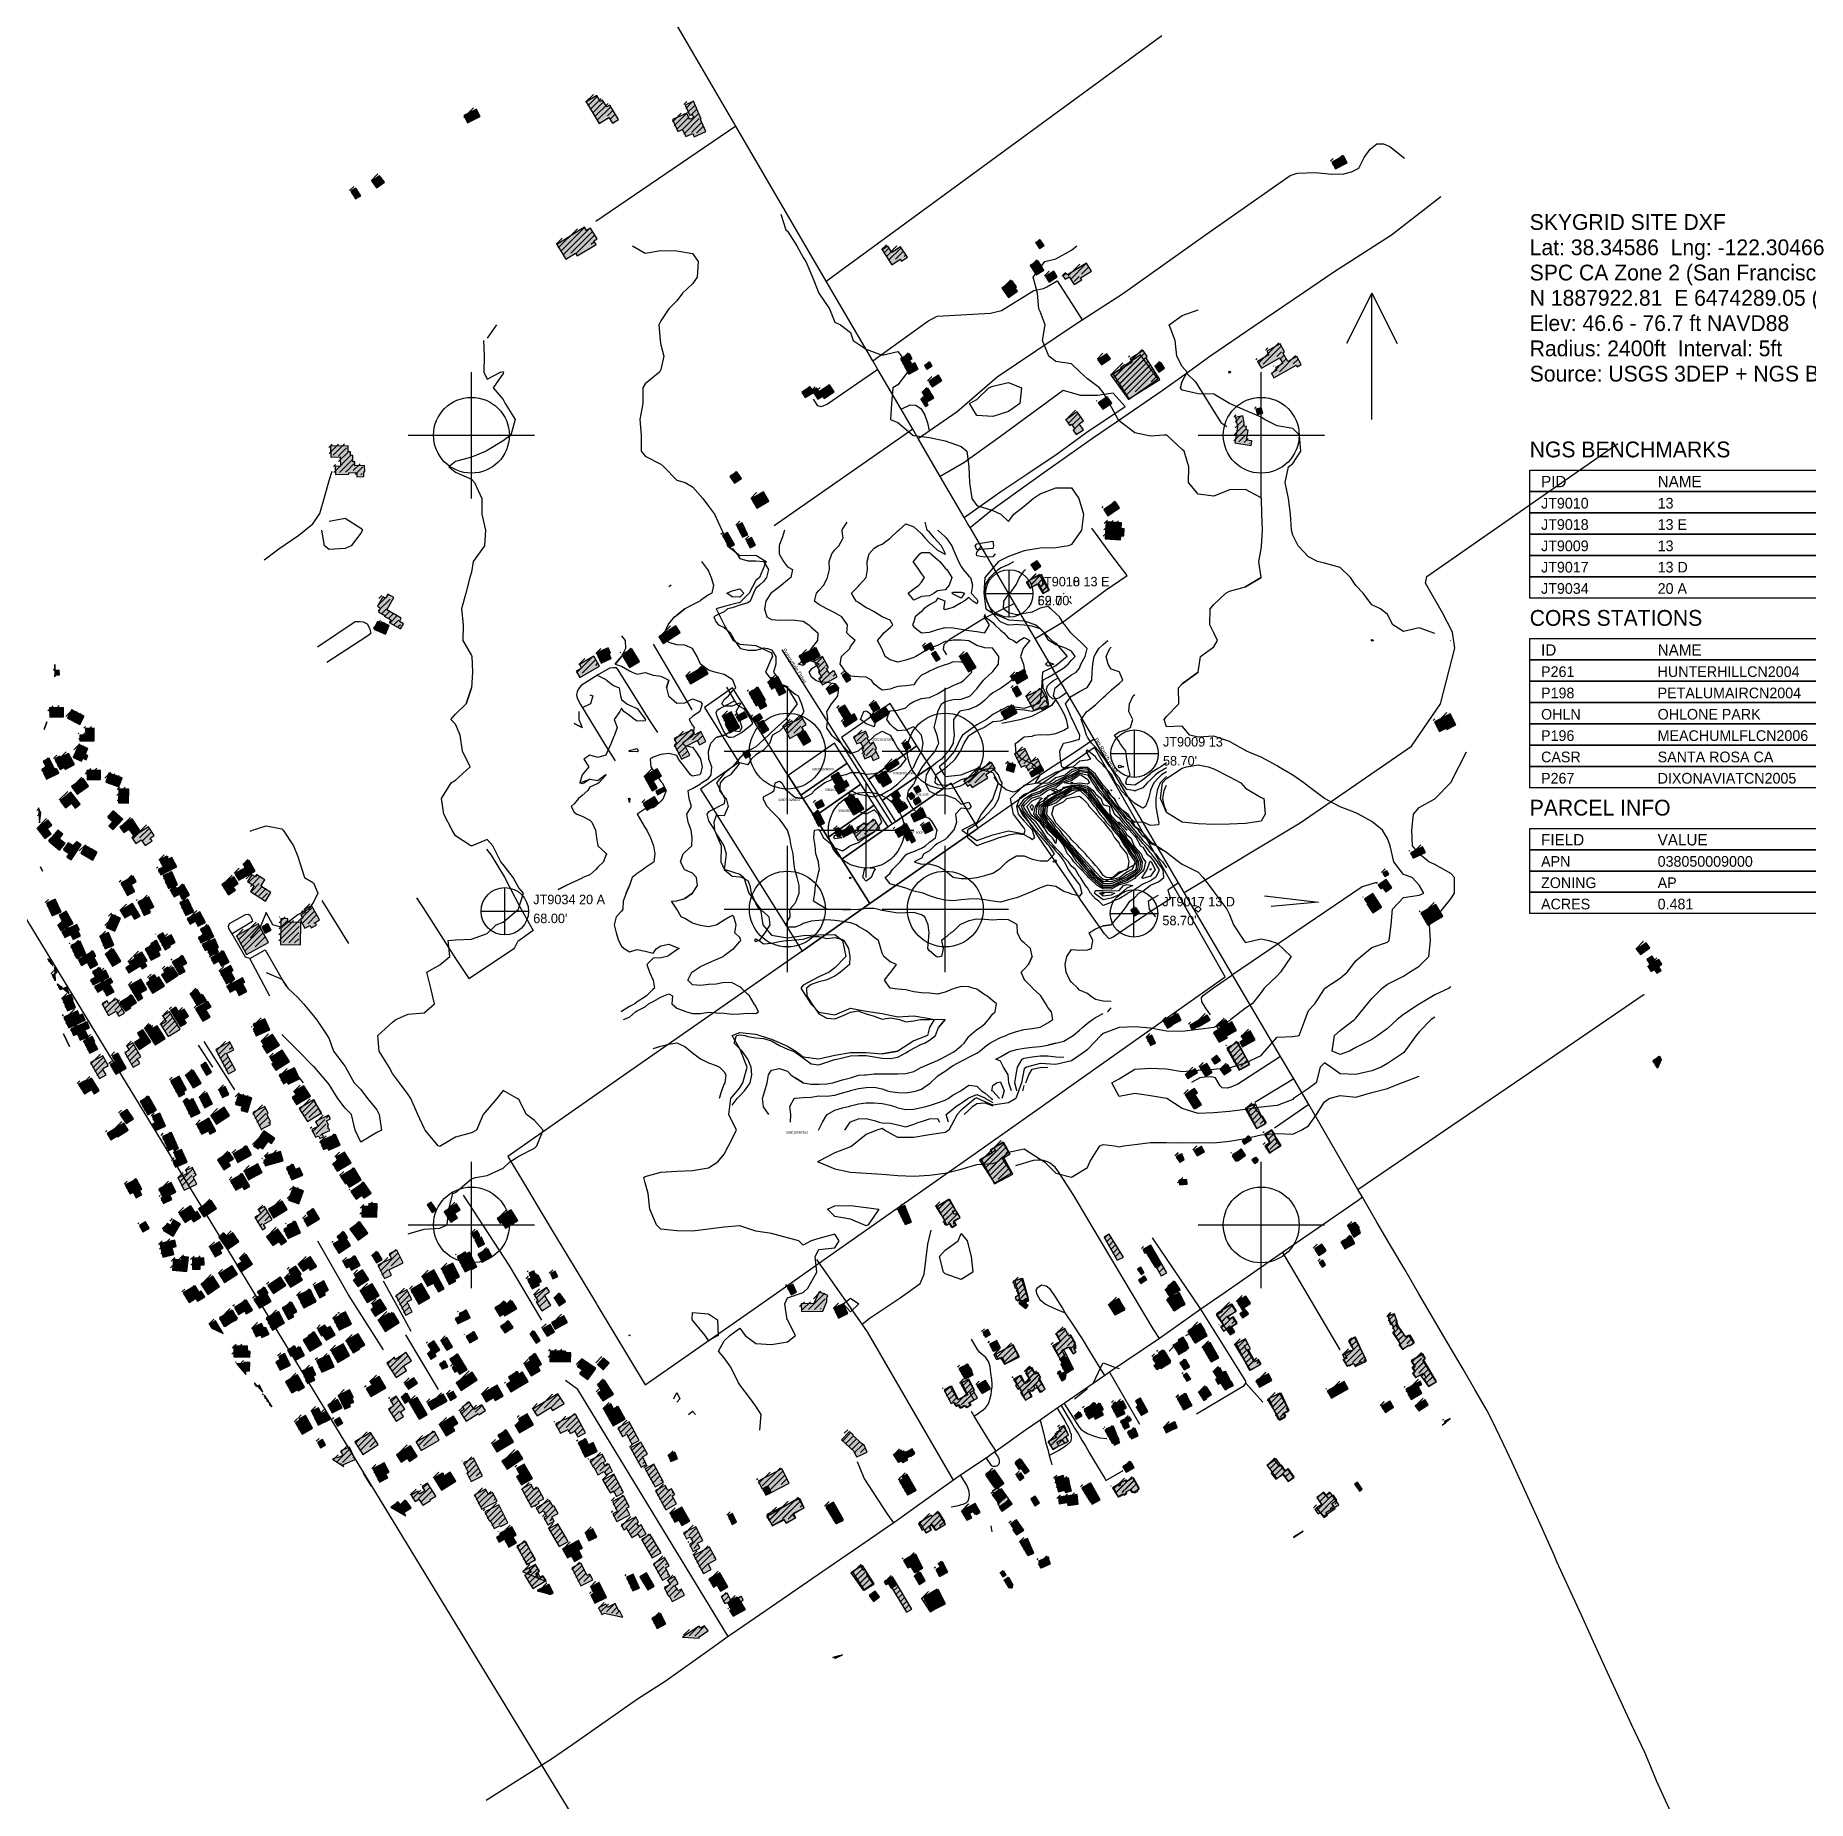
# Model space of a CAD drawing. Extents: x 6376870 to 6544053, y 1818313 to 2076828.
# Drawn here: x 6471133 to 6477865, y 1884236 to 1890942 of the extents above; entities that cross this region are included whole.
import ezdxf

# ---------------------------------------------------------------- set-up
doc = ezdxf.new("R2010")
doc.units = 21
for name, color, linetype in [('ADJOINING_LABELS', 230, 'Continuous'), ('ADJOINING_PARCELS', 241, 'Continuous'), ('BENCHMARKS', 2, 'Continuous'), ('BM_LABELS', 2, 'Continuous'), ('BUILDINGS', 9, 'Continuous'), ('CENTER', 1, 'Continuous'), ('CL_LOCAL', 4, 'Continuous'), ('CL_MAJOR', 2, 'Continuous'), ('CL_TRAIL', 6, 'Continuous'), ('CONTOUR_1FT', 251, 'Continuous'), ('CONTOUR_INDEX', 150, 'Continuous'), ('CONTOUR_MAJOR', 92, 'Continuous'), ('NORTH_ARROW', 7, 'Continuous'), ('PLSS_QQ', 8, 'Continuous'), ('POWER', 50, 'Continuous'), ('ROAD_LABELS', 3, 'Continuous'), ('SITE_INFO', 2, 'Continuous')]:
    doc.layers.add(name, color=color, linetype=linetype)

msp = doc.modelspace()

# ---------------------------------------------------------------- texts
at = {"layer": 'ADJOINING_LABELS'}
for s, p in [('038050013000', (6474309.5, 1888262.3)), ('038050006000', (6474082.4, 1888149.4)), ('038050012000', (6474391.3, 1888134.2)), ('038050026000', (6473953.7, 1888033)), ('038050007000', (6474131.8, 1888071.8)), ('038050011000', (6474442.9, 1888053.9)), ('038050008000', (6474182.8, 1887991.6)), ('038050010000', (6474421.9, 1887908.8)), ('038010004000', (6473984, 1886769.7))]:
    msp.add_text(s, height=9, dxfattribs=at).set_placement(p)
at = {"layer": 'BM_LABELS'}
for s, p in [('JT9010 13', (6474939.9, 1888848.7, 62.7)), ('JT9018 13 E', (6474939.9, 1888848.7, 59)), ("59.00'", (6474939.9, 1888776.7, 59)), ("62.70'", (6474939.9, 1888776.7, 62.7)), ('JT9009 13', (6475415.9, 1888240.2, 58.7)), ("58.70'", (6475415.9, 1888168.2, 58.7)), ('JT9034 20 A', (6473023.8, 1887641.3, 68)), ('JT9017 13 D', (6475413.8, 1887633.2, 58.7)), ("68.00'", (6473023.8, 1887569.3, 68)), ("58.70'", (6475413.8, 1887561.2, 58.7))]:
    msp.add_text(s, height=36, dxfattribs=at).set_placement(p)
at = {"layer": 'ROAD_LABELS'}
for s, rotation, p in [('Sunnydale Drive', 302.3031, (6473969.4, 1888607.2)), ('Big Ranch Road', 300.3996, (6475155, 1888268.4))]:
    msp.add_text(s, height=15, rotation=rotation, dxfattribs=at).set_placement(p)
at = {"layer": 'SITE_INFO'}
for s, height, p in [('SKYGRID SITE DXF', 60, (6476809.1, 1890202.8)), ('Lat: 38.34586  Lng: -122.30466', 60, (6476809.1, 1890106.8)), ('SPC CA Zone 2 (San Francisco) (0402) NAD83', 60, (6476809.1, 1890010.8)), ('N 1887922.81  E 6474289.05 (US ft)', 60, (6476809.1, 1889914.8)), ('Elev: 46.6 - 76.7 ft NAVD88', 60, (6476809.1, 1889818.8)), ('Radius: 2400ft  Interval: 5ft', 60, (6476809.1, 1889722.8)), ('Source: USGS 3DEP + NGS Benchmarks', 60, (6476809.1, 1889626.8)), ('NGS BENCHMARKS', 60, (6476809.1, 1889338.8)), ('PID', 43.2, (6476852.3, 1889225.4)), ('NAME', 43.2, (6477295.1, 1889225.4)), ('JT9010', 40.5, (6476852.3, 1889144.4)), ('13', 40.5, (6477295.1, 1889144.4)), ('JT9018', 40.5, (6476852.3, 1889063.4)), ('13 E', 40.5, (6477295.1, 1889063.4)), ('JT9009', 40.5, (6476852.3, 1888982.4)), ('13', 40.5, (6477295.1, 1888982.4)), ('JT9017', 40.5, (6476852.3, 1888901.4)), ('13 D', 40.5, (6477295.1, 1888901.4)), ('JT9034', 40.5, (6476852.3, 1888820.4)), ('20 A', 40.5, (6477295.1, 1888820.4)), ('CORS STATIONS', 60, (6476809.1, 1888698.9)), ('ID', 43.2, (6476852.3, 1888585.5)), ('NAME', 43.2, (6477295.1, 1888585.5)), ('P261', 40.5, (6476852.3, 1888504.5)), ('HUNTERHILLCN2004', 40.5, (6477295.1, 1888504.5)), ('P198', 40.5, (6476852.3, 1888423.5)), ('PETALUMAIRCN2004', 40.5, (6477295.1, 1888423.5)), ('OHLN', 40.5, (6476852.3, 1888342.5)), ('OHLONE PARK', 40.5, (6477295.1, 1888342.5)), ('P196', 40.5, (6476852.3, 1888261.5)), ('MEACHUMLFLCN2006', 40.5, (6477295.1, 1888261.5)), ('CASR', 40.5, (6476852.3, 1888180.5)), ('SANTA ROSA CA', 40.5, (6477295.1, 1888180.5)), ('P267', 40.5, (6476852.3, 1888099.5)), ('DIXONAVIATCN2005', 40.5, (6477295.1, 1888099.5)), ('PARCEL INFO', 60, (6476809.1, 1887978)), ('FIELD', 43.2, (6476852.3, 1887864.6)), ('VALUE', 43.2, (6477295.1, 1887864.6)), ('APN', 40.5, (6476852.3, 1887783.6)), ('038050009000', 40.5, (6477295.1, 1887783.6)), ('ZONING', 40.5, (6476852.3, 1887702.6)), ('AP', 40.5, (6477295.1, 1887702.6)), ('ACRES', 40.5, (6476852.3, 1887621.6)), ('0.481', 40.5, (6477295.1, 1887621.6))]:
    msp.add_text(s, height=height, dxfattribs=at).set_placement(p)

# ---------------------------------------------------------------- hatches: boundary and pattern name
at = {"layer": 'BUILDINGS_HATCH'}
for points in [[(6472760.2, 1890637.1), (6472774.1, 1890609.4), (6472821.8, 1890633.7), (6472807.9, 1890661)], [(6473274.3, 1890607.7), (6473311.3, 1890630.5), (6473324.7, 1890608.6), (6473348, 1890622.8), (6473314.6, 1890677.1), (6473302.9, 1890669.9), (6473287.2, 1890695.8), (6473279.1, 1890690.7), (6473265.2, 1890713.7), (6473224.6, 1890689.1)], [(6473552.8, 1890622.1), (6473573, 1890576.1), (6473591.4, 1890584.4), (6473603, 1890558.2), (6473630, 1890569.7), (6473635.7, 1890556.6), (6473679.9, 1890576.1), (6473659.7, 1890621.7), (6473662.3, 1890623.2), (6473632.2, 1890691.4), (6473600.6, 1890677.3), (6473618.2, 1890637.5), (6473628, 1890641.5), (6473633.4, 1890629.4), (6473617.6, 1890622.6), (6473607.1, 1890645.9)], [(6476071.5, 1890434.5), (6476116, 1890457.7), (6476102, 1890483.9), (6476057.5, 1890460.8)], [(6472428.9, 1890362.6), (6472458.2, 1890383.6), (6472440.2, 1890408.4), (6472411.2, 1890387.4)], [(6472348.7, 1890320.3), (6472368.3, 1890332.6), (6472350, 1890361.8), (6472330.5, 1890349.5)], [(6473113.3, 1890147.9), (6473147.8, 1890092.1), (6473184.5, 1890114.6), (6473191.1, 1890104), (6473262.4, 1890147.8), (6473254.1, 1890160.9), (6473266.2, 1890168.5), (6473240.8, 1890209.4), (6473226.1, 1890200.4), (6473218.7, 1890212.8)], [(6474349.5, 1890126.6), (6474386.6, 1890070.8), (6474417.9, 1890091.8), (6474423.3, 1890083.8), (6474445.5, 1890098.7), (6474418.6, 1890138.8), (6474386.2, 1890117.4), (6474370.8, 1890140.8)], [(6474964.1, 1890143.9), (6474949.9, 1890165.4), (6474932.6, 1890154.2), (6474946.9, 1890132.7)], [(6474933.9, 1890031.8), (6474963.8, 1890050.3), (6474941.6, 1890085.7), (6474911.7, 1890067.2)], [(6475052.7, 1890032.5), (6475049.8, 1890037.6), (6475035.7, 1890028.9), (6475044.3, 1890015.1), (6475060.1, 1890024.9), (6475078.6, 1889995.3), (6475107.9, 1890013.4), (6475103.1, 1890021.1), (6475144.2, 1890046.4), (6475125.4, 1890077.1)], [(6474863.5, 1889970.2), (6474854.3, 1889982.6), (6474859.2, 1889986.2), (6474842.7, 1890009.6), (6474803.6, 1889981.6), (6474829.3, 1889945.9)], [(6474969.8, 1890025.5), (6474983.7, 1890004.7), (6475014.5, 1890025), (6475000.8, 1890045.8)], [(6474485.9, 1889674.2), (6474472.8, 1889698), (6474462.2, 1889692.2), (6474453.3, 1889708.2), (6474463.4, 1889713.6), (6474453.4, 1889732.3), (6474419.2, 1889713.8), (6474450.9, 1889655.4)], [(6475216.5, 1889713), (6475203.1, 1889732.7), (6475168.9, 1889709.5), (6475182, 1889690.1)], [(6475219.2, 1889649.5), (6475284.8, 1889559.2), (6475396.9, 1889637), (6475330.2, 1889728.8), (6475272.4, 1889687.4), (6475270.3, 1889690.6), (6475254.6, 1889678.9), (6475256.6, 1889676.2)], [(6475286.8, 1889560.9), (6475404.1, 1889635.1), (6475350.4, 1889718.7), (6475355.6, 1889722), (6475340.8, 1889744.6), (6475290.8, 1889713.1), (6475298.5, 1889701), (6475226.3, 1889655.4)], [(6475790, 1889677.2), (6475859.5, 1889716.7), (6475871.5, 1889695.9), (6475843, 1889679.6), (6475848.4, 1889670.1), (6475827.7, 1889658.1), (6475837.4, 1889641), (6475921.6, 1889688.8), (6475925.3, 1889682.6), (6475941.4, 1889691.6), (6475924, 1889722.3), (6475890.4, 1889703.1), (6475871.6, 1889735.9), (6475877.9, 1889739.5), (6475860.5, 1889769.8), (6475810.8, 1889741.6), (6475818.2, 1889728.5), (6475774.8, 1889703.5)], [(6474539, 1889686.8), (6474529.9, 1889700.7), (6474510.1, 1889687.6), (6474519.2, 1889673.8)], [(6474526.2, 1889626.4), (6474538.8, 1889607.1), (6474576.4, 1889631.3), (6474563.6, 1889650.7)], [(6475422.3, 1889677), (6475407.5, 1889699.6), (6475385.3, 1889685.1), (6475400.2, 1889662.5)], [(6474057.1, 1889565.7), (6474089, 1889584.9), (6474104.7, 1889559.3), (6474121.1, 1889569.1), (6474101.1, 1889601.6), (6474085.3, 1889592.2), (6474076.2, 1889606.8), (6474044, 1889586.9)], [(6474128.5, 1889562.9), (6474166.4, 1889588.3), (6474148.7, 1889614.6), (6474110.8, 1889589.6)], [(6474500.8, 1889586.1), (6474512.8, 1889566.7), (6474497.9, 1889557.7), (6474514.1, 1889531.8), (6474524.5, 1889538.3), (6474518.2, 1889548.5), (6474546.1, 1889565.5), (6474524.1, 1889600.5)], [(6475114.5, 1889477.7), (6475090.5, 1889512), (6475046.5, 1889481.5), (6475061.7, 1889460), (6475068.3, 1889464.7), (6475080.8, 1889446.5), (6475074.8, 1889442.1), (6475086.5, 1889425.3), (6475113.5, 1889443.8), (6475098.1, 1889466.1)], [(6475221.1, 1889544.7), (6475204.5, 1889569.1), (6475170.3, 1889546.3), (6475186.9, 1889521.9)], [(6475769.1, 1889521.4), (6475775, 1889501.3), (6475794.8, 1889507.1), (6475788.9, 1889527.2)], [(6475688.9, 1889394.2), (6475751.1, 1889384.2), (6475753.8, 1889401.6), (6475733.7, 1889404.6), (6475739.8, 1889442.5), (6475731, 1889443.9), (6475732.7, 1889456), (6475722.4, 1889457.8), (6475724.2, 1889468.4), (6475718.8, 1889496.1), (6475691.5, 1889490.7), (6475698.9, 1889454.6)], [(6472272.6, 1889273.5), (6472323.3, 1889275.1), (6472323.1, 1889280.6), (6472353.8, 1889281.6), (6472354.3, 1889264.8), (6472380.4, 1889265.8), (6472379.9, 1889284.4), (6472383.6, 1889284.8), (6472383.1, 1889307.7), (6472346.1, 1889306.4), (6472345.6, 1889321.7), (6472338.7, 1889321.7), (6472337.9, 1889346.1), (6472329.9, 1889345.8), (6472329.6, 1889360.3), (6472321.3, 1889360), (6472320.5, 1889382.9), (6472253.7, 1889381), (6472255, 1889339.8), (6472290.3, 1889340.8), (6472291.6, 1889304.7), (6472271.5, 1889304.1)], [(6473771, 1889265.8), (6473787.9, 1889240.7), (6473814.6, 1889258), (6473797.8, 1889283.6)], [(6473852.5, 1889181.8), (6473873.3, 1889146.4), (6473918.7, 1889172.8), (6473897.9, 1889208.2)], [(6475206.8, 1889117.2), (6475251, 1889146.5), (6475235.1, 1889170.3), (6475190.8, 1889141.3)], [(6473769.5, 1888996), (6473788.8, 1889007.6), (6473761.4, 1889053.2), (6473742.2, 1889041.6)], [(6473819.3, 1889035.5), (6473838.8, 1889044.9), (6473817.5, 1889089.8), (6473797.6, 1889080.4)], [(6475195.9, 1889029.5), (6475254.4, 1889025.6), (6475255.6, 1889040.9), (6475267, 1889040.1), (6475268.8, 1889067.1), (6475257.1, 1889067.5), (6475258.6, 1889090.4), (6475200.1, 1889094.3)], [(6473833, 1889024.5), (6473847.5, 1888995), (6473867.9, 1889005.1), (6473853.4, 1889034.7)], [(6474914.2, 1888929.9), (6474928.8, 1888908.7), (6474952, 1888925), (6474937.5, 1888945.8)], [(6474896.4, 1888864.2), (6474910.3, 1888841.8), (6474938.3, 1888858.9), (6474959.9, 1888821.5), (6474981.9, 1888835.6), (6474947.3, 1888893.6)], [(6474899.6, 1888866.6), (6474911.6, 1888842.8), (6474944.4, 1888859.1), (6474962.6, 1888823.4), (6474985, 1888834.6), (6474954.5, 1888894.4)], [(6472494.4, 1888805.8), (6472471.8, 1888818.7), (6472462.8, 1888803), (6472452.2, 1888808.9), (6472432, 1888773.3), (6472444, 1888766.3), (6472435.7, 1888751.4), (6472459.7, 1888737.9), (6472458, 1888735), (6472482.6, 1888721.4), (6472476.8, 1888711.2), (6472520.1, 1888687), (6472531, 1888706.3), (6472515.3, 1888715.1), (6472522.5, 1888727.8), (6472467.5, 1888759)], [(6472476.8, 1888699.6), (6472445.6, 1888713.5), (6472444.1, 1888709.9), (6472431.8, 1888715.4), (6472418.8, 1888686.3), (6472462.3, 1888666.8)], [(6473517.9, 1888631.2), (6473582.3, 1888672.9), (6473564.9, 1888699.1), (6473500.8, 1888657.5)], [(6473275.9, 1888545.7), (6473254.5, 1888583.3), (6473199.3, 1888551.8), (6473207.3, 1888537.9), (6473186.9, 1888526.7), (6473200.6, 1888503)], [(6473317.3, 1888594.4), (6473307.9, 1888614.8), (6473264.6, 1888595.6), (6473281.6, 1888557.3), (6473320.1, 1888574.3), (6473312.2, 1888592.2)], [(6473360.6, 1888589.8), (6473389.7, 1888541), (6473427.1, 1888563), (6473398, 1888611.9)], [(6474033.7, 1888585.4), (6474047.7, 1888554), (6474113.2, 1888583.7), (6474098.9, 1888614.7)], [(6474091, 1888564.8), (6474111.3, 1888527.6), (6474107.2, 1888525.1), (6474119.5, 1888502.8), (6474109.4, 1888497.4), (6474122, 1888474.4), (6474178.9, 1888504.8), (6474166.3, 1888528.1), (6474147.6, 1888518), (6474137.4, 1888536.6), (6474144.9, 1888540.6), (6474122.6, 1888581.8)], [(6474534.8, 1888604.5), (6474546.3, 1888610.3), (6474534.4, 1888633.6), (6474505.3, 1888619.1), (6474513.3, 1888603.5), (6474530.8, 1888612.5)], [(6474569.1, 1888573.8), (6474551.5, 1888601.5), (6474536.5, 1888592.1), (6474553.9, 1888564.3)], [(6474644.3, 1888580.1), (6474677.7, 1888523.9), (6474705.8, 1888540.2), (6474672.2, 1888596.7)], [(6471207, 1888504.7), (6471206.8, 1888511.7), (6471223.7, 1888512.3), (6471223.2, 1888529.8), (6471206.8, 1888529.1), (6471206.1, 1888551.4)], [(6473605.3, 1888506), (6473621, 1888479), (6473687.9, 1888518.1), (6473672.2, 1888544.7)], [(6473914.7, 1888486.4), (6473928.9, 1888458.3), (6473942.4, 1888465.2), (6473958.1, 1888434.1), (6473983.1, 1888446.8), (6473952.9, 1888505.9)], [(6474229.9, 1888496.2), (6474213.3, 1888521.1), (6474197.5, 1888510.2), (6474214.1, 1888485.4)], [(6474845.9, 1888489.4), (6474853.4, 1888493.4), (6474861.6, 1888478.8), (6474903, 1888502), (6474886.2, 1888531.6), (6474837.4, 1888504.4)], [(6473842.8, 1888445.1), (6473871, 1888394.7), (6473878.5, 1888399.1), (6473887.6, 1888382.7), (6473910.6, 1888395.3), (6473900.4, 1888413.6), (6473905.8, 1888416.5), (6473878.7, 1888464.6)], [(6474138.3, 1888459), (6474148.8, 1888438.6), (6474181.6, 1888455.6), (6474171, 1888476)], [(6474860, 1888429.3), (6474879, 1888440.5), (6474861.6, 1888470.1), (6474842.7, 1888458.9)], [(6474925, 1888377), (6474950.5, 1888390.8), (6474955.7, 1888381.3), (6474982.1, 1888395), (6474971.3, 1888415.5), (6474975.6, 1888417.6), (6474952.8, 1888460), (6474896.5, 1888430.3)], [(6471239.3, 1888388.4), (6471186.6, 1888387.5), (6471187.3, 1888351.8), (6471239.8, 1888352.8)], [(6471317.5, 1888356.1), (6471270.3, 1888379.6), (6471254.4, 1888347.6), (6471301.6, 1888324.1)], [(6473808.5, 1888312.6), (6473775.7, 1888372.1), (6473742.7, 1888354.4), (6473757.2, 1888327.8), (6473753.2, 1888325.6), (6473771.2, 1888292.4)], [(6473837.1, 1888353.7), (6473826.5, 1888372.3), (6473794.9, 1888354.9), (6473805.2, 1888336.3)], [(6474208.6, 1888315.3), (6474254.9, 1888343.6), (6474242.3, 1888364), (6474232, 1888357.8), (6474207.5, 1888397.6), (6474181.6, 1888381.7), (6474208.7, 1888337.5), (6474198.6, 1888331.4)], [(6474339.9, 1888386.2), (6474325.1, 1888410), (6474301.8, 1888395.8), (6474316.7, 1888372.1)], [(6474320.5, 1888330.6), (6474376.6, 1888367.6), (6474360.9, 1888390.9), (6474305.1, 1888354)], [(6474816.2, 1888343.1), (6474862.1, 1888368.5), (6474846.5, 1888396.6), (6474800.5, 1888370.9)], [(6471301.7, 1888261.5), (6471356.5, 1888262.4), (6471355.8, 1888309.4), (6471323.4, 1888308.8), (6471323.9, 1888284), (6471301.5, 1888283.7)], [(6473558.9, 1888270.2), (6473568.6, 1888251.2), (6473559.9, 1888246.8), (6473587.6, 1888191.8), (6473618.6, 1888207.3), (6473601.8, 1888240.9), (6473646.6, 1888263.3), (6473654.9, 1888246.5), (6473679.9, 1888258.8), (6473660.8, 1888296.8), (6473637.2, 1888284.8), (6473627.5, 1888304.2)], [(6473857.7, 1888348.2), (6473867.1, 1888332.8), (6473894.4, 1888349.5), (6473885, 1888364.8)], [(6473907.2, 1888321.4), (6473897.8, 1888338.9), (6473875.1, 1888326.6), (6473884.5, 1888309.5)], [(6473918.3, 1888304.6), (6473909.2, 1888319.6), (6473887.1, 1888306.6), (6473896.5, 1888291.2)], [(6474009.6, 1888332.4), (6474006.2, 1888338.2), (6473971.7, 1888318.3), (6473999.1, 1888271.2), (6474052, 1888301.6), (6474044.6, 1888314.4), (6474061, 1888323.8), (6474044.4, 1888352.3)], [(6474028.7, 1888281.3), (6474050.9, 1888245.2), (6474078.8, 1888262.2), (6474056.3, 1888298.3)], [(6474240.9, 1888277), (6474253.2, 1888251.1), (6474266.4, 1888257.2), (6474278, 1888232.8), (6474273.4, 1888230.2), (6474282.6, 1888210.9), (6474276.8, 1888208.4), (6474283.9, 1888193.1), (6474307.5, 1888204.3), (6474315.7, 1888187.1), (6474337.6, 1888197.2), (6474322.2, 1888229.3), (6474328.2, 1888232.2), (6474316.6, 1888256.7), (6474303.1, 1888250.2), (6474291.9, 1888273.5), (6474296.3, 1888275.7), (6474285.4, 1888298.3)], [(6476528.3, 1888322.2), (6476506.4, 1888364.5), (6476447.8, 1888334.5), (6476466.8, 1888297.6), (6476491.6, 1888310.3), (6476494.4, 1888304.8)], [(6471332, 1888232.3), (6471298.2, 1888247.7), (6471276, 1888198.9), (6471308, 1888184.6), (6471313, 1888195.5), (6471325.3, 1888190), (6471332.2, 1888205.7), (6471321.9, 1888210.4)], [(6474458.2, 1888238), (6474445.6, 1888259.5), (6474426.1, 1888248.3), (6474438.6, 1888226.8)], [(6474952.1, 1888168.6), (6474940.1, 1888193.4), (6474915.7, 1888181.5), (6474891.2, 1888232.5), (6474852.2, 1888213.7), (6474877.5, 1888161.6), (6474893.6, 1888169.5), (6474902.4, 1888151.3), (6474922.2, 1888160.7), (6474924.8, 1888155.2)], [(6471175, 1888116.6), (6471221.8, 1888139), (6471213.9, 1888155.1), (6471206.7, 1888151.8), (6471185.3, 1888196), (6471162.6, 1888184.8), (6471173.7, 1888162.2), (6471157.1, 1888153.8)], [(6471280.7, 1888171.6), (6471258.5, 1888214.3), (6471228.1, 1888198.7), (6471226.1, 1888203.1), (6471206, 1888192.6), (6471226.8, 1888152.9), (6471241.7, 1888160.8), (6471245.7, 1888153.5)], [(6473850.3, 1888206.5), (6473839.8, 1888226.6), (6473819.4, 1888215.7), (6473829.9, 1888195.7)], [(6474370.1, 1888147.2), (6474414.1, 1888175.9), (6474403.5, 1888191.9), (6474359.6, 1888163.3)], [(6474690.8, 1888084.6), (6474750.6, 1888121.9), (6474742.9, 1888134.3), (6474779.1, 1888156.8), (6474765.1, 1888179.4), (6474725.8, 1888154.8), (6474723.2, 1888159.2), (6474700.8, 1888145.4), (6474705.3, 1888137.7), (6474659.9, 1888109.5), (6474672.8, 1888089.4), (6474683.4, 1888096.3)], [(6474856.3, 1888171.1), (6474827.4, 1888178.5), (6474820.4, 1888150.5), (6474849.1, 1888143.1)], [(6474918.4, 1888124.7), (6474963.5, 1888149.6), (6474953.5, 1888167.1), (6474908.7, 1888142.2)], [(6471291, 1888059), (6471334.7, 1888089.1), (6471314.1, 1888118.7), (6471270.4, 1888088.3)], [(6471379.9, 1888150.5), (6471328.3, 1888149.2), (6471329, 1888113.2), (6471380.6, 1888114.5)], [(6471462.7, 1888121.8), (6471412, 1888139.5), (6471399.8, 1888104.6), (6471450.2, 1888087.3)], [(6473479.7, 1888109.8), (6473510.5, 1888127.2), (6473494.5, 1888155.3), (6473444.8, 1888127.1), (6473476.2, 1888072.3), (6473494.9, 1888083.2)], [(6474184, 1888141.3), (6474156.1, 1888125.4), (6474174, 1888093.6), (6474166.9, 1888089.3), (6474183.4, 1888060.1), (6474207.5, 1888073.9), (6474203.5, 1888080.8), (6474223.4, 1888092), (6474212.2, 1888111.4), (6474203.6, 1888106.6)], [(6474337.6, 1888102.9), (6474341.6, 1888105.1), (6474352.7, 1888086.8), (6474385.7, 1888106), (6474361.5, 1888147.3), (6474324.1, 1888125.5)], [(6471269.6, 1888024.9), (6471283.9, 1888006.6), (6471302.9, 1888021.5), (6471267.8, 1888066.4), (6471226.6, 1888034.5), (6471247.5, 1888007.8)], [(6471487.5, 1888078), (6471450.2, 1888079.3), (6471448.6, 1888026.1), (6471485.9, 1888024.9)], [(6473441, 1888023.6), (6473455.8, 1887998.5), (6473500.1, 1888024.5), (6473485, 1888049.7)], [(6473489.6, 1888070.1), (6473495.6, 1888057.3), (6473525.5, 1888071.8), (6473519.2, 1888084.2)], [(6474103.8, 1888003.2), (6474130.2, 1888016.6), (6474119.4, 1888037.4), (6474092.9, 1888024)], [(6474279, 1888003.3), (6474255.9, 1888042.4), (6474249, 1888038.4), (6474239.9, 1888053.7), (6474208, 1888034.9), (6474240.5, 1887980.5)], [(6474382.7, 1888058), (6474395, 1888038.3), (6474419.1, 1888052.8), (6474406.9, 1888072.5)], [(6474412.9, 1887988.3), (6474446.2, 1888010.1), (6474434.5, 1888027.6), (6474427.3, 1888022.9), (6474411.9, 1888046.6), (6474386.1, 1888029.9)], [(6474447.2, 1888055.9), (6474457.8, 1888039.5), (6474473, 1888049.3), (6474462.5, 1888065.7)], [(6474475.8, 1888019.4), (6474497.1, 1888031), (6474487.9, 1888047.4), (6474466.7, 1888035.8)], [(6474479.7, 1888062.8), (6474496.9, 1888072.5), (6474486.1, 1888091.5), (6474468.8, 1888081.7)], [(6471148.6, 1887950.3), (6471153.9, 1887987.4), (6471144.2, 1888007.8)], [(6471464.4, 1887964.8), (6471429.8, 1887995.9), (6471408.3, 1887972.3), (6471426.3, 1887955.9), (6471411.3, 1887939.5), (6471427.9, 1887924.6)], [(6471503.5, 1887903.9), (6471529.4, 1887921.3), (6471499.7, 1887965.1), (6471453.7, 1887934.3), (6471468, 1887913.5), (6471488.1, 1887926.9)], [(6474108, 1887995.9), (6474084.2, 1887984.7), (6474107, 1887937.3), (6474130.8, 1887948.8)], [(6474487.2, 1887994.6), (6474458.5, 1887981.6), (6474471.3, 1887953.9), (6474516.9, 1887974.5), (6474502.7, 1888005.5), (6474485.5, 1887997.9)], [(6471195.1, 1887942.1), (6471181.6, 1887960), (6471139.7, 1887928.5), (6471167.9, 1887890.9), (6471192.6, 1887909), (6471177.5, 1887929.1)], [(6471237.1, 1887907.4), (6471218.5, 1887922.7), (6471183.9, 1887880.6), (6471224.8, 1887847), (6471245.3, 1887871.6), (6471222.7, 1887889.9)], [(6471584.4, 1887902.5), (6471561.9, 1887935.7), (6471499.5, 1887894.1), (6471514.3, 1887871.8), (6471534.7, 1887885.6), (6471549.6, 1887863.7), (6471576.3, 1887881.8), (6471569.2, 1887892.4)], [(6474179.4, 1887897.3), (6474194.9, 1887902.7), (6474184.4, 1887931.9), (6474168.9, 1887926.5)], [(6474202.3, 1887895.8), (6474244.6, 1887919), (6474233.5, 1887939), (6474190.9, 1887915.9)], [(6474339.8, 1887928.8), (6474321.6, 1887961.3), (6474287.4, 1887942.5), (6474283.7, 1887949.1), (6474252.9, 1887932), (6474260.4, 1887918.5), (6474242.5, 1887908.8), (6474257.1, 1887882.9)], [(6474476.5, 1887883.2), (6474441.7, 1887946.7), (6474396.9, 1887922.5), (6474411.4, 1887895.8), (6474430.4, 1887906.3), (6474443.8, 1887881.5), (6474454.4, 1887887.3), (6474461.3, 1887874.9)], [(6474542.6, 1887924.2), (6474528.1, 1887953), (6474498.2, 1887938.5), (6474512.7, 1887909.7)], [(6471306.9, 1887867.4), (6471289.8, 1887878.8), (6471277.9, 1887861.3), (6471257.6, 1887874.9), (6471239.8, 1887848), (6471260.9, 1887834.1), (6471252.3, 1887821.4), (6471268.9, 1887810.4)], [(6471350.6, 1887809), (6471367.4, 1887838.4), (6471321.8, 1887864.1), (6471305.1, 1887834.7)], [(6476366.9, 1887815.8), (6476412.6, 1887837.5), (6476402.3, 1887859), (6476356.4, 1887836.9)], [(6471651.2, 1887818.9), (6471637.7, 1887812), (6471631.5, 1887823.7), (6471603.9, 1887809.6), (6471617.8, 1887782.6), (6471598.6, 1887772.5), (6471609.1, 1887752.4), (6471669.7, 1887783.5)], [(6471638.5, 1887700.6), (6471672.1, 1887714.7), (6471651.3, 1887764.3), (6471617.7, 1887750.2)], [(6471967.7, 1887767.2), (6471945.2, 1887807.3), (6471921.3, 1887793.9), (6471929.6, 1887779.7), (6471890.5, 1887758), (6471905, 1887732.4)], [(6476258.8, 1887746.2), (6476273.8, 1887755.3), (6476266.1, 1887768), (6476250.8, 1887759.3)], [(6471510.8, 1887690.1), (6471496.3, 1887716.4), (6471515.8, 1887726.9), (6471504.4, 1887747.7), (6471457, 1887721.6), (6471482.7, 1887674.5)], [(6471644.5, 1887696.2), (6471659.6, 1887668.8), (6471679.7, 1887679.7), (6471690.3, 1887660.3), (6471718.1, 1887675.5), (6471695.9, 1887715.3), (6471669.5, 1887700.8), (6471665.5, 1887707.8)], [(6471840.7, 1887716.6), (6471865.8, 1887677.2), (6471892.9, 1887694.2), (6471884.3, 1887707.7), (6471903.3, 1887719.7), (6471886.7, 1887745.6)], [(6471949.3, 1887689.7), (6472006.6, 1887653.4), (6472027.3, 1887686.1), (6471988.7, 1887710.3), (6472004, 1887734.3), (6471973.7, 1887753.3), (6471968.5, 1887745.3), (6471955.3, 1887753.4), (6471938.6, 1887727.2), (6471963.2, 1887711.5)], [(6476262.1, 1887688.7), (6476285.1, 1887704.6), (6476263.7, 1887734.9), (6476233.5, 1887713.9), (6476243.2, 1887700), (6476250.4, 1887705.1)], [(6471174.5, 1887645.7), (6471197, 1887596.9), (6471230, 1887612), (6471207.6, 1887660.6)], [(6471456.4, 1887616.7), (6471472.9, 1887589), (6471497.3, 1887603.8), (6471509.6, 1887583.8), (6471530.9, 1887596.4), (6471502.1, 1887644.2)], [(6471570.2, 1887610.1), (6471564.5, 1887622.2), (6471582, 1887630.5), (6471563.5, 1887669.9), (6471521.9, 1887650.4), (6471546.4, 1887598.9)], [(6471681.9, 1887647.3), (6471704.1, 1887598.4), (6471734.3, 1887612.1), (6471712.1, 1887661)], [(6472156.2, 1887549.8), (6472175.8, 1887560.3), (6472180.6, 1887551.2), (6472200.4, 1887562.1), (6472195, 1887571.9), (6472212, 1887581.3), (6472182.1, 1887636.1), (6472154.8, 1887621.2), (6472160.2, 1887611.4), (6472141.2, 1887601.2), (6472148, 1887588.1), (6472138.3, 1887583)], [(6475326.5, 1887609.1), (6475314.6, 1887628), (6475295.6, 1887615.7), (6475307.6, 1887597.1)], [(6476181.8, 1887660.3), (6476195.3, 1887640.4), (6476192.5, 1887639), (6476213.3, 1887607.9), (6476246.1, 1887630.6), (6476218, 1887670.8), (6476214.2, 1887667.8), (6476207.2, 1887677.3)], [(6476215.4, 1887611.2), (6476246.4, 1887631.9), (6476213.3, 1887681.9), (6476182.3, 1887661.6)], [(6476422.6, 1887561.8), (6476479.5, 1887595.8), (6476452.4, 1887640.7), (6476395.5, 1887606.6)], [(6471222.8, 1887599.7), (6471237.4, 1887573.4), (6471217.5, 1887562.2), (6471229.5, 1887541.4), (6471276.6, 1887567.8), (6471250.1, 1887614.9)], [(6471233.2, 1887537.4), (6471244.1, 1887514.8), (6471267.3, 1887525.6), (6471275.9, 1887507.4), (6471304, 1887520.7), (6471294.3, 1887541.5), (6471299.8, 1887544.1), (6471290.4, 1887564.1)], [(6471401.9, 1887553.2), (6471434.6, 1887538.9), (6471456, 1887587.9), (6471423.3, 1887602.3)], [(6471720, 1887565.2), (6471741.3, 1887576.4), (6471751.6, 1887557.4), (6471778.9, 1887571.9), (6471757.5, 1887612.4), (6471708.6, 1887586.7)], [(6471761.7, 1887494.8), (6471810.2, 1887516.8), (6471790.3, 1887560.9), (6471759.8, 1887547.2), (6471770.7, 1887523.9), (6471752.3, 1887515.5)], [(6472018.1, 1887496.1), (6471979.3, 1887566.5), (6471896.3, 1887521.2), (6471935, 1887450.8)], [(6472005.6, 1887531.4), (6472027.7, 1887543), (6472015.2, 1887567.1), (6471992.8, 1887555.5)], [(6472139.4, 1887486.5), (6472141.4, 1887572.1), (6472091.5, 1887573.4), (6472091.5, 1887586.1), (6472065.4, 1887586.6), (6472065.1, 1887563.6), (6472065.6, 1887563.6), (6472064, 1887488.2)], [(6471267.2, 1887484.8), (6471288.8, 1887436.3), (6471324.1, 1887451.8), (6471302.5, 1887500.3)], [(6471377.7, 1887520.5), (6471397.6, 1887472), (6471430.4, 1887485.3), (6471410.5, 1887533.8)], [(6471549.9, 1887471.4), (6471572.4, 1887428.8), (6471607.2, 1887446.9), (6471598.7, 1887463.3), (6471610.7, 1887469.4), (6471592.8, 1887503.7), (6471570.6, 1887492.1), (6471574.6, 1887484.1)], [(6471647.9, 1887524.6), (6471627.2, 1887513.1), (6471617, 1887532), (6471596.3, 1887520.8), (6471625.1, 1887468.3), (6471645.5, 1887479.5), (6471642.3, 1887485), (6471663.3, 1887496.2)], [(6471813.9, 1887510.2), (6471766.5, 1887490), (6471777.3, 1887464.8), (6471786.5, 1887468.8), (6471796.8, 1887444.7), (6471827.8, 1887458.1), (6471821.3, 1887473.8), (6471828.4, 1887477)], [(6477229.3, 1887449.9), (6477264.9, 1887474.9), (6477250.9, 1887494.6), (6477215.3, 1887469.6)], [(6471198.9, 1887408.6), (6471186.7, 1887430.8), (6471181.2, 1887427.6)], [(6471369.9, 1887412.3), (6471354.5, 1887439.7), (6471362.8, 1887444.1), (6471352.6, 1887462.3), (6471296, 1887430.4), (6471308.2, 1887408.9), (6471329.2, 1887420.9), (6471342.6, 1887397.1)], [(6471425.8, 1887406), (6471456.8, 1887424.4), (6471429.5, 1887470.8), (6471398.1, 1887452.3)], [(6471530.8, 1887407.1), (6471537.9, 1887395.7), (6471555.7, 1887406.6), (6471547.5, 1887420.5), (6471556.7, 1887425.9), (6471536.4, 1887458.7), (6471507.7, 1887441.4), (6471511.7, 1887434.8), (6471487.5, 1887420.3), (6471493.5, 1887410.8), (6471476, 1887400), (6471487.7, 1887381)], [(6471690, 1887407.2), (6471708.1, 1887417), (6471692.7, 1887444.7), (6471652.7, 1887422.7), (6471679.8, 1887373.8), (6471701.9, 1887385.7)], [(6471840.2, 1887405.6), (6471868.7, 1887420.5), (6471846.7, 1887462.4), (6471798.5, 1887437.1), (6471810.4, 1887414.5), (6471830, 1887425)], [(6477258.4, 1887403.9), (6477270.4, 1887385.7), (6477282.2, 1887393.3), (6477291.6, 1887379), (6477308.3, 1887389.9), (6477298.3, 1887405.2), (6477311.5, 1887413.6), (6477299.8, 1887431.4), (6477287.1, 1887423.1), (6477273.7, 1887443.5), (6477254.5, 1887430.9), (6477268.2, 1887410.1)], [(6471207.3, 1887349.9), (6471196.5, 1887372.9), (6471215.5, 1887381.9), (6471205.8, 1887402)], [(6471349.4, 1887386.2), (6471360.5, 1887363.2), (6471342.2, 1887354.5), (6471351.6, 1887335.2), (6471412.2, 1887364.1), (6471399.4, 1887390.8), (6471385.6, 1887384.2), (6471378.2, 1887399.9)], [(6471431.5, 1887308), (6471414.7, 1887339.4), (6471426.2, 1887345.5), (6471417.9, 1887360.8), (6471357.6, 1887328.6), (6471369.5, 1887306.7), (6471390.2, 1887318), (6471403.6, 1887293.1)], [(6471489.5, 1887330.7), (6471522.6, 1887273.8), (6471541, 1887284.7), (6471530.1, 1887302.9), (6471555.4, 1887317.4), (6471533.2, 1887356.1)], [(6471577.7, 1887302.7), (6471622.9, 1887331), (6471601.8, 1887364.9), (6471593.4, 1887359.5), (6471585.4, 1887372.6), (6471563.3, 1887358.9), (6471568.7, 1887350.1), (6471554.1, 1887340.7)], [(6471625.9, 1887382), (6471611.8, 1887372.9), (6471630.9, 1887343), (6471675.2, 1887371.2), (6471655.2, 1887402.3), (6471641.7, 1887393.6), (6471636.3, 1887401.6), (6471619.9, 1887391.1)], [(6471874.6, 1887384.4), (6471884.1, 1887389.4), (6471873.8, 1887408.1), (6471832.7, 1887385.6), (6471858.7, 1887339.3), (6471890, 1887356.6)], [(6471920, 1887340.2), (6471928.7, 1887344.5), (6471919.8, 1887361.3), (6471860.1, 1887330.5), (6471872.3, 1887306.8), (6471894.1, 1887318), (6471906.4, 1887294.7), (6471935.7, 1887309.9)], [(6471250.3, 1887326.1), (6471226.7, 1887315.6), (6471216.2, 1887339.3), (6471261.1, 1887301.6)], [(6471233.8, 1887285), (6471254, 1887235.8), (6471285.3, 1887248.8), (6471273.6, 1887277.2), (6471275.9, 1887277.9), (6471267.4, 1887298.7)], [(6471475.1, 1887234.3), (6471495.8, 1887247.3), (6471492.4, 1887252.8), (6471516.5, 1887267.6), (6471498.8, 1887295.7), (6471454, 1887267.8)], [(6471747.7, 1887255.9), (6471781.6, 1887276.5), (6471769, 1887297.3), (6471762.7, 1887293.4), (6471747.6, 1887317.8), (6471720, 1887301.2)], [(6471240.4, 1887212.5), (6471259.8, 1887171.3), (6471322.1, 1887200.2), (6471311, 1887223.5), (6471300.7, 1887218.8), (6471292.1, 1887236.7)], [(6471385.7, 1887263.3), (6471410.5, 1887218.5), (6471439.3, 1887234.4), (6471449.5, 1887216.1), (6471470.8, 1887227.7), (6471441.4, 1887281), (6471410.4, 1887264), (6471405, 1887273.8)], [(6471616.7, 1887216.3), (6471629.6, 1887195.9), (6471608.9, 1887183.2), (6471636.8, 1887138.6), (6471682.2, 1887166.9), (6471641.5, 1887231.9)], [(6471677.3, 1887230.6), (6471665.6, 1887249.6), (6471646.1, 1887237.7), (6471684.3, 1887176.4), (6471706.4, 1887189.8), (6471697, 1887205.1), (6471714.5, 1887215.6), (6471697.4, 1887243)], [(6471769.3, 1887197.2), (6471796.6, 1887213.8), (6471780.6, 1887240.1), (6471799.8, 1887251.7), (6471787.3, 1887272.1), (6471740.7, 1887243.9)], [(6475418.3, 1887195.9), (6475433, 1887170.5), (6475452.3, 1887180.7), (6475451.1, 1887182.7), (6475483.8, 1887202.3), (6475471.8, 1887223.5), (6475438.5, 1887204.5), (6475437.3, 1887206.8)], [(6475432.9, 1887173.9), (6475485.2, 1887200.3), (6475472.7, 1887224.7), (6475420.4, 1887198)], [(6471267.2, 1887167.2), (6471277.8, 1887142.8), (6471292.4, 1887148.9), (6471302.9, 1887124.5), (6471332.5, 1887137.2), (6471320.6, 1887164.5), (6471338.7, 1887172.1), (6471329.3, 1887194)], [(6471526.8, 1887089.1), (6471571.1, 1887117.8), (6471540.8, 1887164.5), (6471520.4, 1887151.4), (6471533.3, 1887131), (6471509.7, 1887115.8)], [(6471595.4, 1887179.2), (6471578.4, 1887168.7), (6471569, 1887183.3), (6471547.5, 1887169.9), (6471587.1, 1887107.1), (6471625.6, 1887131.4)], [(6471959.6, 1887167.8), (6471971.8, 1887141.1), (6472023.8, 1887164.3), (6472004.8, 1887206.2), (6471959.7, 1887186), (6471966.8, 1887170.7)], [(6475554.4, 1887201.9), (6475517.6, 1887180.5), (6475527.3, 1887163.7), (6475588.5, 1887198.9), (6475581.3, 1887210.9), (6475557.2, 1887196.8)], [(6475539.7, 1887192.5), (6475549.9, 1887175.4), (6475595.8, 1887201.6), (6475584.3, 1887220)], [(6475608.1, 1887152.6), (6475630, 1887117.3), (6475655.5, 1887131.7), (6475644.7, 1887148.9), (6475654.2, 1887153.7), (6475660.4, 1887142.3), (6475689.8, 1887160), (6475673.8, 1887190), (6475664.9, 1887185.2), (6475653.9, 1887202.4), (6475626.1, 1887186), (6475629.1, 1887180.4), (6475620.7, 1887175.9), (6475626.7, 1887165.3)], [(6475611, 1887156.5), (6475631.5, 1887118.2), (6475660.5, 1887133.8), (6475656.5, 1887141.1), (6475694.8, 1887161.4), (6475677.4, 1887193.8), (6475663, 1887186.2), (6475655.9, 1887199.4), (6475627.7, 1887184.5), (6475635.7, 1887169.6)], [(6475718.1, 1887099.7), (6475766.3, 1887126.5), (6475747.2, 1887160.5), (6475712.8, 1887141.3), (6475721.3, 1887126), (6475707.5, 1887118.4)], [(6471369.4, 1887090.4), (6471355.1, 1887118.1), (6471358.6, 1887119.9), (6471348.9, 1887138.9), (6471315, 1887121.6), (6471339.2, 1887074.9)], [(6471528.9, 1887036.7), (6471519.2, 1887053.5), (6471533.6, 1887061.8), (6471502.5, 1887115.1), (6471480.4, 1887102), (6471488.9, 1887087.4), (6471472, 1887077.7), (6471504.2, 1887022.2)], [(6471859.2, 1887073.8), (6471887, 1887088.3), (6471871.7, 1887117.8), (6471817.6, 1887089.6), (6471866.1, 1886996.9), (6471892.2, 1887010.7)], [(6471991, 1887119.9), (6472001.3, 1887103.9), (6471996.1, 1887100.6), (6472011.8, 1887075.8), (6472059.5, 1887105.5), (6472033.8, 1887146.7)], [(6475353.9, 1887134.8), (6475368.2, 1887104.2), (6475388, 1887113.2), (6475373.5, 1887143.9)], [(6475658.9, 1887092.6), (6475704.8, 1887010.9), (6475745.7, 1887032.2), (6475697.5, 1887115.4)], [(6475661.3, 1887097), (6475706.3, 1887012.7), (6475744.8, 1887033), (6475699.8, 1887117.3)], [(6471388, 1887016.4), (6471409.6, 1887028.7), (6471389.1, 1887065.2), (6471342.2, 1887039.5), (6471375.8, 1886979.3), (6471401.1, 1886993.1)], [(6471417.3, 1887032), (6471438.1, 1886995.8), (6471478.1, 1887018.3), (6471445.3, 1887075.6), (6471424.6, 1887063.6), (6471436.6, 1887042.8)], [(6471760.9, 1887029), (6471782.6, 1886992.1), (6471802.1, 1887003.3), (6471780.2, 1887040.2)], [(6472024.3, 1887057.2), (6472036.6, 1887038.2), (6472030.6, 1887034.2), (6472045.7, 1887010.9), (6472097.4, 1887043.8), (6472070.3, 1887086.2)], [(6472093.1, 1886957.9), (6472136.2, 1886977.4), (6472116.8, 1887019.4), (6472058.8, 1886993), (6472074.5, 1886959.1), (6472089.4, 1886965.9)], [(6475556.4, 1887020.6), (6475577, 1886987.5), (6475594.1, 1886996.1), (6475574.7, 1887030.8)], [(6475577.7, 1886987.7), (6475602.2, 1887001.4), (6475582.2, 1887036.1), (6475557.8, 1887022.3)], [(6475600.2, 1887052.1), (6475611.5, 1887034.4), (6475632, 1887046.2), (6475622, 1887064)], [(6475601.2, 1887053.1), (6475614.6, 1887034.5), (6475633.9, 1887048.3), (6475620.7, 1887066.9)], [(6475675.6, 1887011.4), (6475661.3, 1887031.8), (6475633.7, 1887013), (6475648, 1886992.5)], [(6475639.3, 1887015.2), (6475651.1, 1886997.4), (6475672.7, 1887010.5), (6475661.4, 1887028.4)], [(6477310.3, 1887051.2), (6477303.7, 1887062.1), (6477276.7, 1887046.2), (6477292.7, 1887019.2), (6477297.3, 1887021.7)], [(6471318.9, 1886921.2), (6471345.3, 1886937.5), (6471355.6, 1886921.1), (6471375.4, 1886933.4), (6471346.3, 1886979.8), (6471323.3, 1886965.3), (6471319.9, 1886970.4), (6471296.9, 1886955.9)], [(6471695.2, 1886929.8), (6471706.4, 1886935.9), (6471678.2, 1886987.7), (6471646.3, 1886970.4), (6471679.3, 1886909.8), (6471700, 1886921)], [(6471703.1, 1886991.7), (6471732.2, 1886943.1), (6471762.7, 1886960.9), (6471733.6, 1887009.4)], [(6475501.9, 1886993.4), (6475510.9, 1886979.4), (6475547.6, 1887002.1), (6475538.6, 1887015.6)], [(6475503.2, 1886996.7), (6475511.2, 1886982.1), (6475546.5, 1887001.6), (6475538.2, 1887016.2)], [(6471559.5, 1886840.6), (6471592.3, 1886859.1), (6471563.2, 1886911.3), (6471530.4, 1886893.2)], [(6471693.9, 1886893), (6471724.7, 1886831.7), (6471758.6, 1886848.7), (6471731.5, 1886902.3), (6471715.4, 1886894.4), (6471711.7, 1886901.7)], [(6471805.7, 1886883.5), (6471783.8, 1886924.7), (6471755.1, 1886909.5), (6471776.7, 1886868.3)], [(6471843.4, 1886907.4), (6471867.2, 1886918.6), (6471853.3, 1886948.5), (6471829.4, 1886937.3)], [(6471954.4, 1886905.2), (6471904, 1886919.9), (6471892.6, 1886881), (6471918.7, 1886873.6), (6471914.1, 1886858), (6471938.4, 1886851)], [(6472108.1, 1886907.2), (6472125, 1886880.2), (6472177.3, 1886912.5), (6472152.7, 1886951.5), (6472115.7, 1886928.7), (6472123.1, 1886916.6)], [(6472135.2, 1886865.6), (6472166, 1886815.6), (6472219.8, 1886848.6), (6472188.7, 1886898.6)], [(6475499.9, 1886917.7), (6475533.6, 1886865.1), (6475537, 1886865.8), (6475559, 1886878), (6475534.6, 1886917.1), (6475543.8, 1886922.1), (6475533.8, 1886937.9)], [(6475502.4, 1886919.8), (6475538.9, 1886865.1), (6475562.5, 1886880.3), (6475537.1, 1886918.6), (6475546.6, 1886925.1), (6475535.7, 1886941.6)], [(6471477.4, 1886808.5), (6471504.7, 1886826.3), (6471481.3, 1886861.7), (6471454, 1886843.9)], [(6471626.8, 1886798.2), (6471605.7, 1886847.8), (6471576.7, 1886835.5), (6471587.5, 1886810.3), (6471578, 1886806.4), (6471588.6, 1886781.9)], [(6471745.5, 1886803.6), (6471765.2, 1886767.1), (6471789.6, 1886780.1), (6471795.9, 1886767.7), (6471817.7, 1886779.3), (6471791.5, 1886828.2)], [(6471799.8, 1886836.5), (6471820.7, 1886805.9), (6471870.1, 1886839.2), (6471849.3, 1886869.9)], [(6471958.5, 1886849.5), (6471990.4, 1886786.7), (6472026, 1886804.8), (6472021.8, 1886813.2), (6472026.1, 1886815.4), (6472011.5, 1886844.2), (6472017, 1886846.7), (6472003.9, 1886872.3)], [(6472197.1, 1886756.1), (6472207.7, 1886761.2), (6472212.9, 1886750.6), (6472227.5, 1886757.5), (6472222.1, 1886768.4), (6472250.5, 1886782.2), (6472242, 1886799.7), (6472246.3, 1886801.9), (6472238.3, 1886818.6), (6472253.3, 1886825.9), (6472246.7, 1886839.4), (6472197.3, 1886815.9), (6472206.4, 1886797.3), (6472182.9, 1886785.7)], [(6475728.3, 1886864.8), (6475771.3, 1886789.2), (6475809.2, 1886811), (6475794.5, 1886835.9), (6475789.2, 1886832.7), (6475778, 1886853.2), (6475775.1, 1886851.6), (6475758.9, 1886882)], [(6475733.1, 1886866.3), (6475772.1, 1886789.6), (6475806, 1886806.6), (6475767, 1886883.3)], [(6471484.7, 1886782.3), (6471468.2, 1886808.9), (6471405, 1886770.2), (6471419.5, 1886746.4), (6471443.1, 1886760.9), (6471445.1, 1886758)], [(6471660, 1886705.9), (6471676.4, 1886713.5), (6471649.1, 1886774.4), (6471615.2, 1886759.2), (6471639.1, 1886706), (6471656.3, 1886713.6)], [(6472042.8, 1886751.6), (6471999.9, 1886780.5), (6471961.2, 1886723.8), (6471979.8, 1886711.4), (6471985.3, 1886719.4), (6471996.7, 1886711.7), (6472016.6, 1886740.7), (6472029.5, 1886732)], [(6472227.6, 1886709.4), (6472242, 1886715.6), (6472245.7, 1886706.8), (6472289.9, 1886725.6), (6472272.6, 1886766.4), (6472214, 1886741.5)], [(6475716.7, 1886740.9), (6475724.5, 1886729.2), (6475752, 1886747.1), (6475744.9, 1886758.3)], [(6475801.6, 1886765.9), (6475822.1, 1886734.6), (6475802.9, 1886722.6), (6475820.5, 1886696), (6475860.2, 1886724.2), (6475841.8, 1886751.5), (6475845.5, 1886753.8), (6475837.3, 1886765.6), (6475840.7, 1886768), (6475829.7, 1886784.1)], [(6475864.8, 1886725.2), (6475828, 1886783.3), (6475802.7, 1886767.3), (6475822.7, 1886735.9), (6475805.2, 1886725.1), (6475822.3, 1886698.4)], [(6471708.9, 1886661), (6471687.5, 1886709.8), (6471659.1, 1886697.5), (6471670.5, 1886672), (6471655, 1886665.1), (6471665.2, 1886642.2)], [(6471848.8, 1886632.8), (6471873.2, 1886648.4), (6471864.9, 1886661.1), (6471885, 1886673.8), (6471868.8, 1886698.6), (6471824.5, 1886670.4)], [(6471883.4, 1886692.8), (6471901.6, 1886660.3), (6471953.6, 1886689.2), (6471935.4, 1886721.7)], [(6472005.5, 1886685.8), (6472009.8, 1886671.2), (6471999.8, 1886668.3), (6472006, 1886646.8), (6472073.5, 1886665.9), (6472063.3, 1886702)], [(6472261.9, 1886655), (6472278.7, 1886626.9), (6472331.6, 1886658.4), (6472306.8, 1886699.3), (6472273.7, 1886679.8), (6472281.4, 1886666.6)], [(6474719.4, 1886669), (6474775.4, 1886581.4), (6474841, 1886620.3), (6474806, 1886675.5), (6474834.2, 1886693.4), (6474807.2, 1886736.7), (6474774.1, 1886714.3), (6474779.4, 1886706)], [(6474775.6, 1886578.8), (6474845.1, 1886615.7), (6474811.2, 1886678.8), (6474835.3, 1886691.5), (6474811.7, 1886735.6), (6474760, 1886708.1), (6474767.1, 1886695), (6474725.4, 1886672.9)], [(6475465.6, 1886680.5), (6475479.6, 1886661.5), (6475496.4, 1886671.6), (6475483.3, 1886692.1)], [(6475479.7, 1886663.5), (6475497, 1886671.1), (6475487.3, 1886693), (6475470, 1886685.4)], [(6475532.6, 1886705.4), (6475546, 1886685), (6475572.2, 1886699.9), (6475560.4, 1886721)], [(6475536.4, 1886707.4), (6475547.5, 1886687.3), (6475573.1, 1886701.1), (6475561.9, 1886721.1)], [(6475679.1, 1886685.2), (6475691.9, 1886666), (6475698.3, 1886669.8), (6475700.2, 1886666.1), (6475728.4, 1886686.9), (6475713.4, 1886708.2), (6475682.4, 1886690.5), (6475684.1, 1886688)], [(6475695.4, 1886665), (6475729.6, 1886687.8), (6475714.2, 1886711.2), (6475679.7, 1886688.3)], [(6471675.1, 1886602.1), (6471697.9, 1886555), (6471745.6, 1886578.2), (6471731.9, 1886606.2), (6471743.4, 1886611.7), (6471729.2, 1886641.2), (6471704.2, 1886629.3), (6471709.3, 1886618.7)], [(6471946.9, 1886568.7), (6471919.8, 1886616.9), (6471873.3, 1886590.8), (6471893.5, 1886554.7), (6471919.1, 1886569.2), (6471925.9, 1886557.1)], [(6471925.3, 1886627.4), (6471942.1, 1886594.6), (6471994.7, 1886621.7), (6471977.9, 1886654.6)], [(6472136.5, 1886639.8), (6472121, 1886633), (6472112.1, 1886652.6), (6472086, 1886640.7), (6472107.3, 1886593.7), (6472149, 1886612.5)], [(6472324.7, 1886566.3), (6472370.6, 1886594.6), (6472343, 1886638.7), (6472292.1, 1886607.2), (6472310.4, 1886578.4), (6472315.2, 1886581.3)], [(6475753.4, 1886670.1), (6475763, 1886656.1), (6475776.5, 1886663.9), (6475774.7, 1886666.5), (6475778.3, 1886669.3), (6475771.7, 1886678.9), (6475768.9, 1886677.2), (6475767.7, 1886678.9)], [(6471474.3, 1886574.7), (6471492.2, 1886540.8), (6471503.7, 1886546.9), (6471515.1, 1886525.8), (6471536.9, 1886537.4), (6471528.4, 1886553.8), (6471537.6, 1886558.5), (6471517.1, 1886597.2)], [(6471616.4, 1886528.7), (6471608.9, 1886525.1), (6471619.1, 1886503.9), (6471651.3, 1886519.9), (6471643.4, 1886536.3), (6471666.3, 1886547.5), (6471648.7, 1886583.6), (6471601, 1886560.1)], [(6472133.4, 1886503.6), (6472150.8, 1886552.7), (6472111.8, 1886566.3), (6472094.5, 1886517.2)], [(6472330.9, 1886549.9), (6472350.6, 1886521.1), (6472372.2, 1886535.6), (6472379.9, 1886524.3), (6472408.6, 1886543.8), (6472380.9, 1886584)], [(6475476.6, 1886592), (6475478.1, 1886575.7), (6475508.4, 1886577.4), (6475506.1, 1886593.9)], [(6475481.2, 1886576.5), (6475507, 1886577.8), (6475505.9, 1886595.7), (6475480.1, 1886594.3)], [(6471701.2, 1886431.9), (6471724.8, 1886447.5), (6471733.4, 1886434.7), (6471760.7, 1886452.5), (6471746.7, 1886474), (6471739.5, 1886469.3), (6471722.7, 1886494.8), (6471678.7, 1886466.2)], [(6471752.5, 1886483.8), (6471772.7, 1886453.1), (6471820.7, 1886484.7), (6471800.5, 1886515.3)], [(6471966.6, 1886451.8), (6471994.8, 1886404.3), (6472007.2, 1886411.6), (6471999.5, 1886424.3), (6472032, 1886443.5), (6472002.6, 1886492.8), (6471980.5, 1886479.7), (6471989.3, 1886465.2)], [(6472018, 1886482.5), (6472037.4, 1886450.4), (6472088.6, 1886481.2), (6472069.5, 1886513.3)], [(6472151.9, 1886443.5), (6472166.7, 1886418.7), (6472212.1, 1886445.4), (6472189.3, 1886483.8), (6472163.7, 1886468.9), (6472171.7, 1886455.4)], [(6472430.6, 1886503), (6472399, 1886503.8), (6472398.7, 1886493.2), (6472373.5, 1886493.7), (6472372.5, 1886454), (6472429.2, 1886452.7)], [(6472639.8, 1886470.2), (6472655.9, 1886480.7), (6472636.5, 1886509.9), (6472620.7, 1886499.8)], [(6472725.3, 1886467), (6472746.3, 1886480.4), (6472731.7, 1886502.7), (6472685.2, 1886472.6), (6472710.8, 1886433.2), (6472736.4, 1886449.8)], [(6474407.7, 1886483.3), (6474434, 1886429.6), (6474457.6, 1886440.8), (6474434.7, 1886484.4), (6474432, 1886482.9), (6474426.7, 1886493.1)], [(6474411.9, 1886486.8), (6474437.2, 1886424.4), (6474460.2, 1886433.5), (6474435.1, 1886496.2)], [(6474554.6, 1886490.8), (6474586.8, 1886439.3), (6474583, 1886432.6), (6474588.6, 1886422.9), (6474598.1, 1886424.5), (6474603.5, 1886428), (6474612, 1886414.2), (6474628.5, 1886423.3), (6474619.9, 1886436.5), (6474645.6, 1886451), (6474608, 1886513.6), (6474596.9, 1886516.4)], [(6474627.3, 1886480.6), (6474606.4, 1886519.3), (6474557.6, 1886493.2), (6474595.5, 1886422.4), (6474606.7, 1886428.2), (6474614.7, 1886413.3), (6474631.6, 1886422.3), (6474622.5, 1886439.1), (6474645.2, 1886451), (6474635.8, 1886468.9), (6474623.2, 1886462.4), (6474616.6, 1886474.8)], [(6471540.8, 1886397.1), (6471564.3, 1886410.2), (6471551.2, 1886434.2), (6471527.7, 1886421.2)], [(6471655.7, 1886380.4), (6471683.4, 1886426.5), (6471657.9, 1886441.9), (6471645.5, 1886421.2), (6471632.7, 1886428.9), (6471617.4, 1886403.4)], [(6472140.2, 1886393.3), (6472120.9, 1886435.6), (6472088.7, 1886420.7), (6472092.1, 1886413.8), (6472076.9, 1886406.9), (6472082, 1886395.6), (6472081.4, 1886395.3), (6472092.5, 1886371.6)], [(6472396.1, 1886392), (6472364.6, 1886434), (6472327.6, 1886406.4), (6472358.7, 1886364.8)], [(6472965.6, 1886439.2), (6472939.6, 1886480.5), (6472887, 1886447.5), (6472898.1, 1886430), (6472903.9, 1886433.6), (6472918.7, 1886410.3)], [(6476118.3, 1886417.6), (6476140.8, 1886376.5), (6476166.3, 1886392.4), (6476157.5, 1886407.9), (6476162.7, 1886410.8), (6476155.4, 1886423.6), (6476150.6, 1886420.9), (6476144.8, 1886431.7)], [(6476164.6, 1886399), (6476146.7, 1886432.6), (6476120.5, 1886419.2), (6476138.2, 1886385.3)], [(6471604.9, 1886351.8), (6471617, 1886300.4), (6471658.9, 1886310.1), (6471652.7, 1886337.4), (6471667.3, 1886341), (6471662, 1886365)], [(6471841.4, 1886315.6), (6471833.9, 1886328), (6471846, 1886335.3), (6471831.8, 1886359), (6471794.7, 1886337.3), (6471816.1, 1886301.1)], [(6471850.8, 1886390.6), (6471830.1, 1886376.1), (6471862.6, 1886330.1), (6471905.8, 1886360.2), (6471882.4, 1886393.4), (6471859.9, 1886377.8)], [(6472086.2, 1886360.7), (6472053.9, 1886407.4), (6472011.1, 1886378), (6472034.5, 1886344.1), (6472056.9, 1886359.7), (6472065.8, 1886346.9)], [(6472312.8, 1886371.2), (6472318.8, 1886375.2), (6472305.7, 1886396), (6472278.4, 1886378.6), (6472287.3, 1886364.3), (6472264.3, 1886349.9), (6472285.9, 1886315.9), (6472330.2, 1886344.2)], [(6472810.8, 1886400.1), (6472789.6, 1886387.8), (6472800.1, 1886369.5), (6472821.4, 1886382.2)], [(6472815.8, 1886338.9), (6472839, 1886349.7), (6472826.8, 1886376), (6472803.5, 1886365.1)], [(6475192, 1886376.1), (6475242.1, 1886289.1), (6475265.5, 1886300.9), (6475211.9, 1886388.2)], [(6475339.8, 1886328.9), (6475347.5, 1886315.8), (6475357.3, 1886321.2), (6475409.7, 1886229.3), (6475430.1, 1886240.9), (6475370.3, 1886345.9)], [(6475992.6, 1886331.9), (6476008, 1886308.5), (6476035.6, 1886326.3), (6476019.9, 1886350)], [(6475992.6, 1886329), (6476008.1, 1886306.5), (6476030.2, 1886320.2), (6476026.4, 1886325.4), (6476032.4, 1886329.6), (6476020.7, 1886347.4)], [(6476107.1, 1886332.2), (6476145, 1886352.9), (6476130.2, 1886380.2), (6476092.2, 1886359.2)], [(6476092.3, 1886357.9), (6476108.5, 1886332), (6476141.5, 1886351.6), (6476124.7, 1886377)], [(6471653, 1886251.4), (6471708, 1886245.4), (6471714, 1886300), (6471688.4, 1886302.7), (6471687, 1886289.6), (6471657.4, 1886292.6)], [(6471729.9, 1886254.8), (6471759.1, 1886255.4), (6471758.9, 1886270.7), (6471773.2, 1886271.1), (6471772.5, 1886298.4), (6471728.9, 1886297.1)], [(6471913.1, 1886245.1), (6471957.7, 1886273.3), (6471933.7, 1886310.9), (6471909.3, 1886295), (6471917.5, 1886282.2), (6471897.4, 1886269.5)], [(6472132.2, 1886271.9), (6472149.4, 1886246.9), (6472170.7, 1886261.5), (6472177.3, 1886251.3), (6472200.3, 1886266.7), (6472176.6, 1886302)], [(6472176.1, 1886250.7), (6472200, 1886264.9), (6472178.3, 1886301.3), (6472132.3, 1886273.8), (6472148, 1886247.9), (6472170.2, 1886261.3)], [(6472333.9, 1886250.6), (6472366.9, 1886268.7), (6472347.3, 1886304), (6472322.3, 1886290.3), (6472320.6, 1886293.2), (6472301.6, 1886282.7), (6472314.4, 1886259.4), (6472325.6, 1886265.5)], [(6472449.6, 1886291.3), (6472433.7, 1886319), (6472411.8, 1886306.4), (6472427.8, 1886278.6)], [(6472458.8, 1886219.5), (6472485, 1886232.6), (6472475, 1886252.3), (6472529.6, 1886278.7), (6472505.7, 1886327.2), (6472476.4, 1886312.7), (6472484.9, 1886295.2), (6472433.8, 1886270.6)], [(6472792.5, 1886255.2), (6472810.1, 1886263.9), (6472781.9, 1886319.3), (6472769.5, 1886313.2), (6472766.7, 1886319.4), (6472734.8, 1886303.1), (6472764.7, 1886244.3), (6472791.1, 1886257.7)], [(6472813.7, 1886311.9), (6472829.9, 1886281.6), (6472867.6, 1886301.5), (6472851.3, 1886332.2)], [(6475344.9, 1886331.2), (6475386.9, 1886262.2), (6475409.4, 1886275.2), (6475364.4, 1886343)], [(6476008.8, 1886280.2), (6476020.6, 1886262.8), (6476033.9, 1886271.6), (6476023.2, 1886288.4)], [(6471832.6, 1886189.3), (6471806.4, 1886228), (6471762.1, 1886197.9), (6471788.3, 1886159.2)], [(6471851.6, 1886203.8), (6471900.7, 1886235.3), (6471880.2, 1886267), (6471831, 1886235.5)], [(6472016.2, 1886192.6), (6472036.7, 1886162.4), (6472084.5, 1886193.9), (6472063.6, 1886224.5)], [(6472084.5, 1886193.9), (6472063.6, 1886224.5), (6472016.2, 1886192.6), (6472036.7, 1886162.4)], [(6472080.5, 1886220.1), (6472101.9, 1886186.5), (6472146.8, 1886214.8), (6472135.9, 1886231.9), (6472142, 1886235.6), (6472122.6, 1886266.2), (6472095.3, 1886249.2), (6472104.1, 1886235)], [(6472104.1, 1886235), (6472080.5, 1886220.1), (6472101.9, 1886186.5), (6472146.8, 1886214.8), (6472135.9, 1886231.9), (6472142, 1886235.6), (6472122.6, 1886266.2), (6472095.3, 1886249.2)], [(6472398.9, 1886216.1), (6472374.6, 1886252.2), (6472344.7, 1886232.3), (6472353.3, 1886219.9), (6472341.5, 1886211.9), (6472357.2, 1886188.6)], [(6472601.7, 1886227.4), (6472622.2, 1886189.8), (6472645.2, 1886202.1), (6472663.5, 1886168.2), (6472685.3, 1886180.2), (6472646.3, 1886251.7)], [(6472704.3, 1886196.8), (6472729.3, 1886208.8), (6472725.6, 1886216.8), (6472743.4, 1886225.5), (6472718.6, 1886277.3), (6472675.5, 1886257)], [(6473001.5, 1886215.1), (6473019.5, 1886179.7), (6473048.2, 1886194.2), (6473043.9, 1886202.6), (6473054.8, 1886208), (6473042.9, 1886231.7), (6473036, 1886228.5), (6473025.7, 1886248.6), (6473007.6, 1886239.5), (6473016.2, 1886222.4)], [(6473098.2, 1886218.4), (6473117.1, 1886227.1), (6473107.7, 1886246.8), (6473089.1, 1886237.8)], [(6474846.5, 1886209.5), (6474855, 1886182.9), (6474858.7, 1886183.8), (6474876, 1886125.5), (6474906.4, 1886135), (6474878.2, 1886219.2)], [(6474905.5, 1886143.5), (6474883.4, 1886219.7), (6474852.7, 1886210.7), (6474869.1, 1886154.2), (6474854.8, 1886149.9), (6474858.2, 1886137.5), (6474870.2, 1886140.7), (6474872.2, 1886133.8)], [(6475319.4, 1886255.3), (6475332.6, 1886234.6), (6475344.7, 1886241.2), (6475331.7, 1886262.3)], [(6475322.9, 1886213.5), (6475331.3, 1886200.6), (6475354.5, 1886215.1), (6475346.4, 1886228)], [(6471748.4, 1886133.1), (6471776, 1886150.1), (6471762.6, 1886171.3), (6471754.8, 1886166.6), (6471739.1, 1886191.8), (6471694.3, 1886164.3), (6471716.5, 1886128.5), (6471741.5, 1886144.1)], [(6471962.9, 1886140), (6471983.5, 1886106.1), (6472028.6, 1886132.5), (6472011.5, 1886161.3), (6472016.9, 1886164.2), (6472004.4, 1886185.4), (6471975.9, 1886168.4), (6471985.1, 1886153.4)], [(6472011.5, 1886161.3), (6472016.9, 1886164.2), (6472004.4, 1886185.4), (6471975.9, 1886168.4), (6471985.1, 1886153.4), (6471962.9, 1886140), (6471983.5, 1886106.1), (6472028.6, 1886132.5)], [(6472129.2, 1886152.3), (6472154.2, 1886107.7), (6472175, 1886119.4), (6472174.7, 1886119.8), (6472199.4, 1886133.3), (6472174.4, 1886177.5)], [(6472151, 1886108.8), (6472172.8, 1886118.5), (6472172.5, 1886118.9), (6472198.4, 1886130.1), (6472177.6, 1886176.4), (6472130.2, 1886155.5)], [(6472190.6, 1886190.6), (6472213.7, 1886146.4), (6472234.6, 1886157.3), (6472229.5, 1886166.8), (6472246.4, 1886175.5), (6472228.2, 1886210.1)], [(6472234.6, 1886157.3), (6472229.5, 1886166.8), (6472246.4, 1886175.5), (6472228.2, 1886210.1), (6472190.6, 1886190.6), (6472213.7, 1886146.4)], [(6472392.6, 1886128.7), (6472438.3, 1886154.8), (6472412.3, 1886199.3), (6472366.9, 1886172.9)], [(6472564, 1886092.8), (6472544.6, 1886130.7), (6472562.4, 1886139.8), (6472543.6, 1886176.6), (6472501.4, 1886155.3), (6472539.5, 1886080.5)], [(6472630.7, 1886145.7), (6472599.6, 1886199.8), (6472558.2, 1886176.2), (6472589.6, 1886122.2)], [(6473066.7, 1886156.3), (6473086, 1886169), (6473075.1, 1886185.8), (6473028, 1886155.3), (6473041.1, 1886135.2), (6473034.5, 1886130.9), (6473057, 1886096.2), (6473091.2, 1886118.3)], [(6473102.8, 1886145.6), (6473122.5, 1886116), (6473146.4, 1886131.6), (6473126.4, 1886161.5)], [(6474003.2, 1886157.5), (6474024.2, 1886168), (6474009.4, 1886198.3), (6473988.4, 1886187.8)], [(6474042.1, 1886123.1), (6474042.8, 1886093.6), (6474123.7, 1886095.2), (6474139.6, 1886131.9), (6474139.4, 1886146.1), (6474143.2, 1886154.5), (6474109.6, 1886169.1), (6474090, 1886124.1)], [(6475426.1, 1886174.8), (6475444, 1886145.5), (6475431, 1886137.4), (6475458.3, 1886095.9), (6475479.9, 1886110.2), (6475474.6, 1886118.8), (6475494.5, 1886130.6), (6475471.5, 1886169.6), (6475480.9, 1886175.1), (6475460.7, 1886206.6), (6475434, 1886190.7), (6475439.8, 1886182.1)], [(6475440.8, 1886182.6), (6475428.2, 1886174.2), (6475442.5, 1886152.7), (6475481, 1886177.3), (6475461.3, 1886207.6), (6475435.4, 1886191.3)], [(6475433.5, 1886143.6), (6475455.2, 1886098.7), (6475500, 1886120.4), (6475478.4, 1886164.9)], [(6475715.1, 1886105.2), (6475747.8, 1886125.1), (6475731.3, 1886152.1), (6475698.5, 1886132.2)], [(6475698.6, 1886129.4), (6475720.8, 1886093.7), (6475707.8, 1886084.8), (6475718.5, 1886069.5), (6475739.4, 1886083.6), (6475722.7, 1886108.2), (6475746.8, 1886124.5), (6475730.1, 1886149.6), (6475717.2, 1886141.7), (6475714.2, 1886145.4), (6475704.6, 1886138.9), (6475707.7, 1886135.2)], [(6471831.4, 1886067), (6471852.3, 1886036.7), (6471899.8, 1886068.8), (6471878.9, 1886099.4)], [(6471899.6, 1886064.1), (6471883.1, 1886097.3), (6471831.6, 1886071.6), (6471848.2, 1886038.8)], [(6471888.5, 1886109.3), (6471904.8, 1886083), (6471926.9, 1886096.4), (6471933.8, 1886085.1), (6471957.1, 1886099.6), (6471934, 1886137.2)], [(6471957.1, 1886099.6), (6471934, 1886137.2), (6471888.5, 1886109.3), (6471904.8, 1886083), (6471926.9, 1886096.4), (6471933.8, 1886085.1)], [(6472009.2, 1886069.9), (6472032.8, 1886023.6), (6472055.2, 1886035.2), (6472054.4, 1886037), (6472079.4, 1886049.7), (6472056.6, 1886094.2)], [(6472032.8, 1886023.6), (6472055.2, 1886035.2), (6472054.4, 1886037), (6472079.4, 1886049.7), (6472056.6, 1886094.2), (6472009.2, 1886069.9)], [(6472070.4, 1886107.6), (6472094.6, 1886063.8), (6472114.2, 1886074.3), (6472109, 1886083.8), (6472126.3, 1886093.6), (6472107.2, 1886127.9)], [(6472114.2, 1886074.3), (6472109, 1886083.8), (6472126.3, 1886093.6), (6472107.2, 1886127.9), (6472070.4, 1886107.6), (6472094.6, 1886063.8)], [(6472333.2, 1886045.9), (6472310.7, 1886092.9), (6472287.7, 1886082.1), (6472289.1, 1886078.8), (6472265, 1886067.2), (6472286.1, 1886023.5)], [(6472423.9, 1886076.2), (6472465.9, 1886103.7), (6472441.7, 1886140.6), (6472411.5, 1886120.6), (6472419.7, 1886107.9), (6472408, 1886100.3)], [(6472492.5, 1886087.2), (6472481.3, 1886080), (6472476.5, 1886087.6), (6472434.2, 1886060.8), (6472461.6, 1886018.5), (6472514.8, 1886052.5)], [(6472727.7, 1886067.8), (6472737.3, 1886047.4), (6472784.7, 1886069.8), (6472770.8, 1886099.4), (6472741.8, 1886086), (6472746.3, 1886076.5)], [(6472961.3, 1886105.3), (6472944.2, 1886133.8), (6472922.9, 1886121.1), (6472917.2, 1886130.6), (6472878.1, 1886107.4), (6472896.6, 1886076.4), (6472910.4, 1886084.7), (6472914.7, 1886077.4)], [(6473107.3, 1886026.9), (6473153.8, 1886051.8), (6473139.9, 1886077.4), (6473093.6, 1886052.4)], [(6474165.7, 1886106.7), (6474183.3, 1886069.1), (6474219.2, 1886086.1), (6474201.6, 1886123.3)], [(6474893.4, 1886123.9), (6474903.2, 1886136.6), (6474893.2, 1886143.9), (6474883.4, 1886130.9), (6474876.8, 1886135.6), (6474869, 1886125.5), (6474895, 1886105.7), (6474903.4, 1886116.6)], [(6475209.2, 1886119.7), (6475233, 1886081), (6475271.8, 1886103.2), (6475247.2, 1886142.2)], [(6475234.6, 1886081.6), (6475270.8, 1886100.8), (6475248.8, 1886142.8), (6475212.3, 1886123.9)], [(6475619.6, 1886079.8), (6475657, 1886024.2), (6475696.8, 1886048.5), (6475679.9, 1886072.1), (6475668.6, 1886063.3), (6475660.9, 1886073.5), (6475692.6, 1886095.6), (6475675.4, 1886122.3), (6475638.4, 1886098.9), (6475641.5, 1886094)], [(6475694.7, 1886095.4), (6475678.4, 1886121.3), (6475619.8, 1886085.5), (6475645.8, 1886043.5), (6475635.1, 1886037), (6475646.2, 1886019.1), (6475697.7, 1886050.6), (6475683.7, 1886073.2), (6475669.6, 1886064.5), (6475662.8, 1886075.8)], [(6475709.3, 1886084.1), (6475719.6, 1886070.9), (6475740.3, 1886086.5), (6475730, 1886099.7)], [(6476269.9, 1886076.4), (6476280.8, 1886045.2), (6476286.6, 1886046.8), (6476295.4, 1886018.3), (6476288.2, 1886014), (6476317, 1885971.5), (6476312.3, 1885968.9), (6476325.2, 1885950.2), (6476349, 1885966.3), (6476351.3, 1885963.6), (6476368.9, 1885975.5), (6476350.3, 1886004.6), (6476338.2, 1885996), (6476325.7, 1886015.2), (6476323.5, 1886013.5), (6476313.2, 1886032), (6476308.4, 1886028.5), (6476302.1, 1886044.4), (6476304.1, 1886046.2), (6476301.1, 1886055.1), (6476305.1, 1886056.5), (6476295.6, 1886083.9)], [(6476271.7, 1886078.6), (6476278.5, 1886054.5), (6476290.2, 1886035.2), (6476295, 1886018.4), (6476289.9, 1886015.5), (6476313.3, 1885977.2), (6476316.4, 1885966.3), (6476325.8, 1885950.9), (6476348.2, 1885964.3), (6476355.7, 1885966.5), (6476370.6, 1885975.5), (6476369.8, 1885978.5), (6476354.4, 1886003.6), (6476337.4, 1885999), (6476309.2, 1886039.1), (6476295.8, 1886085.4)], [(6471846.3, 1886010), (6471816.7, 1886058.2), (6471794.2, 1886044.8), (6471803.1, 1886030.2)], [(6471846.3, 1886010), (6471816.7, 1886058.2), (6471794.2, 1886044.8), (6471803.1, 1886030.2)], [(6471956, 1886031.5), (6471971.6, 1885998), (6471987.4, 1886005.6), (6471992.3, 1885995), (6472020.1, 1886008), (6472008.2, 1886032.8), (6472000.4, 1886029.2), (6471991.3, 1886048.2)], [(6471971.6, 1885998), (6471987.4, 1886005.6), (6471992.3, 1885995), (6472020.1, 1886008), (6472008.2, 1886032.8), (6472000.4, 1886029.2), (6471991.3, 1886048.2), (6471956, 1886031.5)], [(6472168.7, 1886001.3), (6472170.7, 1885997.6), (6472150.3, 1885985.7), (6472175.1, 1885943.7), (6472220.2, 1885970.2), (6472193.4, 1886015.8)], [(6472271.7, 1886005.7), (6472252.3, 1886037.4), (6472239.9, 1886030.2), (6472232.5, 1886042.2), (6472205.5, 1886025.9), (6472220, 1886001.8), (6472224.6, 1886004.7), (6472236.9, 1885984.7)], [(6472384, 1885967), (6472359.2, 1886009.4), (6472313.2, 1885982.2), (6472339.7, 1885937.3), (6472364.7, 1885951.8), (6472362.7, 1885954.7)], [(6472768.7, 1885999.6), (6472782.7, 1885974.8), (6472812.9, 1885991.4), (6472798.9, 1886016.6)], [(6472899.7, 1886036.7), (6472915.9, 1886012.6), (6472947.5, 1886033.2), (6472931.3, 1886057.7)], [(6473050.6, 1885983.3), (6473028.1, 1886018), (6473012.3, 1886007.9), (6473035.1, 1885973.2)], [(6473104.7, 1886016.7), (6473087.8, 1886045.1), (6473059.4, 1886028.5), (6473076.2, 1886000)], [(6474741.5, 1885995.9), (6474761.1, 1886006.4), (6474751.1, 1886025), (6474731.5, 1886014.5)], [(6474996.7, 1885963.5), (6475025.4, 1885913.1), (6475045, 1885923.1), (6475031.6, 1885947.4), (6475057.5, 1885960.2), (6475074.2, 1885932.6), (6475085.9, 1885939.1), (6475078.3, 1885951.5), (6475086.2, 1885956.3), (6475077.6, 1885969.8), (6475083.5, 1885973.3), (6475066.3, 1886004.2), (6475058.7, 1886000.2), (6475043.1, 1886028.8), (6475008.5, 1886009.2), (6475025.4, 1885979.5)], [(6474999.8, 1885965.1), (6475050, 1885862.6), (6475076.1, 1885875.3), (6475039.7, 1885949.3), (6475061.8, 1885960.2), (6475074.3, 1885933.9), (6475085.5, 1885939.4), (6475077.3, 1885956.1), (6475086.2, 1885960.5), (6475064.2, 1886005), (6475057.3, 1886001.7), (6475044.5, 1886027.6), (6475011.2, 1886011.4), (6475027.1, 1885978.5)], [(6475511.4, 1886016.4), (6475536.4, 1885974.4), (6475582.1, 1886001), (6475570, 1886019.3), (6475575.1, 1886022.3), (6475565.2, 1886037.5), (6475558.9, 1886033.2), (6475553.1, 1886042.1)], [(6475539.4, 1885975.4), (6475583.9, 1886002.2), (6475573.4, 1886020.1), (6475575.7, 1886021.1), (6475558.9, 1886048.9), (6475511.7, 1886020.6)], [(6475659.7, 1886022.3), (6475671.4, 1886005.5), (6475688.7, 1886017.1), (6475677, 1886033.9)], [(6471885.9, 1885921.4), (6471947.6, 1885920.1), (6471947.9, 1885942), (6471938.5, 1885942.4), (6471938.8, 1885962), (6471886.9, 1885963.3)], [(6471885.9, 1885921.4), (6471947.6, 1885920.1), (6471947.9, 1885942), (6471938.5, 1885942.4), (6471938.8, 1885962), (6471886.9, 1885963.3)], [(6472124.6, 1885951.2), (6472118.7, 1885962.9), (6472090.8, 1885948.4), (6472103.3, 1885924.3), (6472110.2, 1885927.6), (6472120.2, 1885908.6), (6472154.7, 1885926.3), (6472137.9, 1885958.1)], [(6472281.4, 1885900.4), (6472304.3, 1885913.4), (6472303.8, 1885914.2), (6472326.2, 1885926.8), (6472301.4, 1885971), (6472255.7, 1885945.3)], [(6472639.5, 1885941.8), (6472623.1, 1885931.6), (6472635.1, 1885912.7), (6472655.5, 1885925.7), (6472648.9, 1885936.3), (6472668.5, 1885948.2), (6472646.5, 1885982.5), (6472622.9, 1885967.7)], [(6472674.6, 1885981.7), (6472695.1, 1885947.4), (6472716.7, 1885960.4), (6472695.9, 1885994.8)], [(6473142, 1885943), (6473088.4, 1885944.3), (6473087.4, 1885904.6), (6473165.7, 1885902.5), (6473166.6, 1885937.1), (6473142, 1885937.5)], [(6474757.2, 1885970.1), (6474771.1, 1885943.9), (6474796.4, 1885955.5), (6474782.4, 1885983.1)], [(6474760.6, 1885971), (6474775.2, 1885943.3), (6474799.3, 1885956), (6474784.8, 1885983.7)], [(6474774.9, 1885927.8), (6474783.9, 1885911.5), (6474798.7, 1885919.5), (6474813.6, 1885894.5), (6474867.6, 1885925.2), (6474843.9, 1885967.6)], [(6474870.9, 1885921.9), (6474847.3, 1885967.5), (6474779.2, 1885932.4), (6474789.7, 1885912.3), (6474804.9, 1885920.3), (6474818, 1885894.7)], [(6475377.8, 1885913.2), (6475390.9, 1885894.5), (6475380.8, 1885888.5), (6475390.9, 1885874.3), (6475403.6, 1885882.8), (6475407.6, 1885877.8), (6475444.2, 1885899.9), (6475415.7, 1885947.5), (6475398.4, 1885936.4), (6475402.7, 1885928.8)], [(6475378, 1885919.1), (6475392.6, 1885895), (6475383.1, 1885889.2), (6475392.5, 1885873.2), (6475445.9, 1885904.7), (6475422, 1885945.2)], [(6475453.3, 1885965.6), (6475475.8, 1885932.9), (6475514.7, 1885956.5), (6475489.5, 1885995.8), (6475473.5, 1885985.2), (6475477.3, 1885978.9)], [(6475510.1, 1885967.1), (6475492.7, 1885997), (6475474.3, 1885986.5), (6475478.6, 1885979.2), (6475455.9, 1885966.2), (6475476.4, 1885930.4), (6475507.8, 1885948.2), (6475500.1, 1885961.3)], [(6475565.5, 1885958.1), (6475597.5, 1885904.4), (6475624.7, 1885919.5), (6475593.2, 1885975)], [(6475627.6, 1885918.6), (6475595, 1885975.9), (6475567.2, 1885960.3), (6475599.7, 1885903.1)], [(6475689.1, 1885967), (6475746.7, 1885870.6), (6475786.8, 1885893.4), (6475776.7, 1885909.7), (6475763.8, 1885902.9), (6475737.3, 1885947.2), (6475734.5, 1885945.9), (6475724.6, 1885963.7), (6475737.8, 1885970.9), (6475728, 1885989.2)], [(6475788.4, 1885893.7), (6475779.3, 1885911.2), (6475764.6, 1885903.6), (6475741, 1885949.2), (6475748.4, 1885952.8), (6475729.3, 1885989.7), (6475693.4, 1885971.2), (6475745, 1885871.6)], [(6476099.8, 1885926.9), (6476107, 1885913.2), (6476100.5, 1885909.8), (6476115, 1885887.2), (6476122.2, 1885891.4), (6476123.7, 1885887.7), (6476139.9, 1885896.8), (6476145.6, 1885889.5), (6476170.7, 1885904.2), (6476172.8, 1885899.4), (6476183.4, 1885904.9), (6476180.3, 1885910.5), (6476186.9, 1885914.1), (6476144.4, 1885993.7), (6476137.3, 1885990.3), (6476135.2, 1885993), (6476124.4, 1885986.7), (6476125.7, 1885984.6), (6476120.9, 1885981.6), (6476139.5, 1885949), (6476128.7, 1885942.7), (6476127, 1885945.9), (6476113.3, 1885938.3), (6476115.2, 1885935.2)], [(6476139.6, 1885948.3), (6476106.9, 1885933.8), (6476114.3, 1885916.7), (6476103.4, 1885912), (6476115.1, 1885886.1), (6476140, 1885897.3), (6476145.5, 1885885.2), (6476189.1, 1885904.8), (6476147.8, 1885996.7), (6476122.8, 1885985.5)], [(6471931.8, 1885855), (6471932.2, 1885869.2), (6471945.9, 1885868.8), (6471946.9, 1885900.4), (6471924, 1885901.3), (6471923.7, 1885895.1), (6471896.4, 1885895.9)], [(6471931.8, 1885855), (6471932.2, 1885869.2), (6471945.9, 1885868.8), (6471946.9, 1885900.4), (6471924, 1885901.3), (6471923.7, 1885895.1), (6471896.4, 1885895.9)], [(6472056.8, 1885922.6), (6472062.5, 1885911.3), (6472046.2, 1885903), (6472062.7, 1885870.9), (6472101.5, 1885890.4), (6472079, 1885934.2)], [(6472187.4, 1885849), (6472197.4, 1885853), (6472184.6, 1885884), (6472146.4, 1885868.4), (6472165.8, 1885821), (6472194.2, 1885832.6)], [(6472201.1, 1885908.3), (6472220.4, 1885863.8), (6472267.5, 1885884.4), (6472247.9, 1885928.5)], [(6472502.9, 1885843.9), (6472542.6, 1885869.6), (6472531.1, 1885887.2), (6472561.3, 1885906.7), (6472541.1, 1885938.1), (6472501.1, 1885912), (6472497.4, 1885917.5), (6472467.8, 1885898.3)], [(6472699.5, 1885884.4), (6472689.8, 1885905.2), (6472668, 1885895.4), (6472677.7, 1885874.3)], [(6472773.2, 1885873.6), (6472737.8, 1885931.6), (6472706.5, 1885913.1), (6472723, 1885885.8), (6472715.5, 1885881.1), (6472726.4, 1885863.2), (6472735.9, 1885869), (6472743.9, 1885856.2)], [(6473050, 1885869.7), (6473040.8, 1885885.4), (6473055.5, 1885894.1), (6473032.4, 1885932.8), (6473006.8, 1885917.9), (6473013.7, 1885906.3), (6472990.9, 1885892.9), (6473016.3, 1885850.2)], [(6473211.2, 1885872.5), (6473200.2, 1885857.2), (6473231.7, 1885835.2), (6473261.1, 1885877), (6473209.3, 1885912.9), (6473190.8, 1885886.7)], [(6473312.2, 1885898), (6473289.9, 1885917.3), (6473267.7, 1885892.3), (6473290, 1885872.9)], [(6474640.7, 1885877.7), (6474662.9, 1885838), (6474691.4, 1885853.9), (6474685.7, 1885864.1), (6474690.9, 1885866.2), (6474684.2, 1885879.6), (6474677.2, 1885876.2), (6474669.6, 1885891.7)], [(6474695.4, 1885853.6), (6474688.6, 1885866.8), (6474689.2, 1885867.1), (6474674.6, 1885893.8), (6474645.9, 1885878.2), (6474667.3, 1885838.4)], [(6474848.6, 1885835.4), (6474860.9, 1885816.9), (6474856.1, 1885813.9), (6474864.9, 1885798.9), (6474870.6, 1885802.8), (6474880.7, 1885786.9), (6474876.1, 1885784.3), (6474893.7, 1885757), (6474917.1, 1885772.5), (6474902.8, 1885795.7), (6474907.7, 1885798.5), (6474913.7, 1885793), (6474920.3, 1885793), (6474926.1, 1885796.3), (6474927.8, 1885803.3), (6474927, 1885812.8), (6474932.9, 1885815.6), (6474952.3, 1885787.4), (6474968.9, 1885800.1), (6474943.6, 1885838.4), (6474951.8, 1885843.7), (6474939.5, 1885861.8), (6474930.4, 1885856.1), (6474913.5, 1885882.5), (6474895.2, 1885870.9), (6474899.5, 1885863.9), (6474894.2, 1885860.6), (6474911.4, 1885831.3), (6474892.1, 1885818.6), (6474872.3, 1885850.1)], [(6474893.9, 1885758.3), (6474919.5, 1885771.7), (6474909.5, 1885790.3), (6474938.2, 1885805.5), (6474947.9, 1885787.6), (6474968.9, 1885798.4), (6474945.8, 1885842.2), (6474951.3, 1885845.1), (6474942.4, 1885861.5), (6474932.1, 1885855.7), (6474919, 1885880.6), (6474894.3, 1885867.5), (6474911.9, 1885834.3), (6474891.2, 1885823.5), (6474876.7, 1885850.8), (6474851.7, 1885837.8)], [(6475026.2, 1885908.7), (6475032.6, 1885896.4), (6475027.7, 1885893.8), (6475047.3, 1885858.5), (6475076.5, 1885875.6), (6475052.6, 1885921.8)], [(6475480.1, 1885898.5), (6475496.6, 1885873), (6475506.9, 1885878.7), (6475504.5, 1885882.5), (6475513.6, 1885887.9), (6475500.6, 1885910.7)], [(6475517.9, 1885883.3), (6475501.6, 1885911.4), (6475481.8, 1885900.2), (6475498, 1885872.1)], [(6475606.6, 1885866.5), (6475652.2, 1885796.6), (6475680.5, 1885813.7), (6475649.4, 1885865.6), (6475641.3, 1885860.1), (6475629.4, 1885880.1)], [(6475654.1, 1885865.7), (6475642.9, 1885860.3), (6475632.9, 1885880.4), (6475610.8, 1885869.5), (6475625, 1885841.4), (6475615.8, 1885836.7), (6475625.2, 1885818.5), (6475637.9, 1885825), (6475651.8, 1885797.3), (6475683.4, 1885813.2), (6475676.3, 1885828.2), (6475673.7, 1885826.7)], [(6476358.7, 1885905.8), (6476371.8, 1885884.8), (6476362.7, 1885879.9), (6476372.3, 1885863.7), (6476364.1, 1885859.9), (6476375.7, 1885843.6), (6476393.5, 1885854), (6476424, 1885809.5), (6476453.8, 1885827.4), (6476403, 1885909.4), (6476412.1, 1885914.6), (6476401.9, 1885930.9)], [(6476454.5, 1885827.8), (6476405.7, 1885911.3), (6476413.5, 1885915.7), (6476403.5, 1885932.8), (6476360.4, 1885907.8), (6476374.3, 1885884.1), (6476366.3, 1885879.4), (6476374.3, 1885865.9), (6476366.8, 1885861.6), (6476377.1, 1885843.7), (6476405, 1885860), (6476415.8, 1885841.4), (6476408.9, 1885837.4), (6476424.6, 1885810.4)], [(6471997, 1885787.7), (6471983.6, 1885813.6), (6471972.7, 1885808.2), (6471964.7, 1885823.5)], [(6471983.6, 1885813.6), (6471972.7, 1885808.2), (6471964.7, 1885823.5), (6471997, 1885787.7)], [(6472128.7, 1885796.8), (6472131, 1885792.7), (6472155.4, 1885806.9), (6472128.3, 1885853.2), (6472082.9, 1885827.1), (6472107.4, 1885784.4)], [(6472463.4, 1885803.6), (6472438.1, 1885846.7), (6472404.4, 1885827.1), (6472411.6, 1885814.7), (6472389.2, 1885801.7), (6472407.4, 1885770.7)], [(6472550.1, 1885798.6), (6472584.3, 1885821.4), (6472570.3, 1885841.9), (6472536.1, 1885819)], [(6472811.2, 1885834.8), (6472792.1, 1885863.7), (6472730.8, 1885823.1), (6472749.7, 1885794.3)], [(6472828.2, 1885780.9), (6472845, 1885751.3), (6472873.2, 1885767.3), (6472879.5, 1885756.3), (6472909.4, 1885773.7), (6472886.3, 1885813.8)], [(6472940.5, 1885827.9), (6472921.6, 1885816.3), (6472939.2, 1885788.2), (6473004.8, 1885828.7), (6472983.4, 1885863), (6472970.5, 1885854.7), (6472963.6, 1885866), (6472929.7, 1885845)], [(6473268.5, 1885784.9), (6473287.6, 1885754.2), (6473328.2, 1885779.6), (6473294.5, 1885833.2), (6473267.5, 1885816.5), (6473282, 1885793.2)], [(6474584.3, 1885795.3), (6474611.8, 1885744.6), (6474619.9, 1885748.6), (6474628.7, 1885734.6), (6474637.2, 1885739.4), (6474644.4, 1885727.9), (6474662.8, 1885738), (6474668.1, 1885729.5), (6474683.5, 1885738.3), (6474678.9, 1885746.4), (6474699.2, 1885757.6), (6474682.5, 1885786.2), (6474698.5, 1885795.3), (6474676, 1885836), (6474646.3, 1885821.3), (6474670.8, 1885778), (6474637.2, 1885758.7), (6474608.2, 1885809.2)], [(6474639.5, 1885759.5), (6474613.3, 1885809.8), (6474585.1, 1885795.4), (6474611.9, 1885743.9), (6474623.4, 1885749.7), (6474631.4, 1885734.7), (6474642, 1885740.2), (6474648.5, 1885727.4), (6474666.6, 1885736.8), (6474670.4, 1885729.9), (6474687.3, 1885738.6), (6474681.6, 1885749.1), (6474711.2, 1885764.7), (6474696.7, 1885792.8), (6474700.4, 1885795), (6474678.7, 1885836.6), (6474651.4, 1885822.4), (6474674.8, 1885777.9)], [(6474708.8, 1885813.3), (6474727.3, 1885783.2), (6474757.6, 1885800.5), (6474739, 1885830.4)], [(6474760.9, 1885801.3), (6474742.4, 1885832.3), (6474711.9, 1885814.6), (6474730.2, 1885783.2)], [(6475015.4, 1885863.6), (6475021.2, 1885852.9), (6475019.9, 1885852.1), (6475031.9, 1885830.8), (6475045, 1885838.4), (6475048.5, 1885852.6), (6475042.2, 1885863.6), (6475031.1, 1885858.3), (6475025.2, 1885868.6)], [(6475492.9, 1885852), (6475507.2, 1885828.9), (6475521.4, 1885837), (6475506.6, 1885860)], [(6475768.6, 1885830.8), (6475783.2, 1885806), (6475829.3, 1885832.4), (6475815.1, 1885856.7)], [(6475783.8, 1885810.3), (6475829.8, 1885832.4), (6475818.4, 1885856.5), (6475772.1, 1885834.8)], [(6476119.6, 1885800.1), (6476104.3, 1885827.8), (6476040.2, 1885792.4), (6476055.6, 1885765)], [(6476338.2, 1885799), (6476359.6, 1885761.1), (6476399.8, 1885783.9), (6476385.6, 1885808.7), (6476399.9, 1885817), (6476392.5, 1885829.8)], [(6472030.7, 1885731.5), (6472017.3, 1885753.1), (6472016.4, 1885752.7), (6472001.8, 1885775.7)], [(6472030.7, 1885731.5), (6472017.3, 1885753.1), (6472016.4, 1885752.7), (6472001.8, 1885775.7)], [(6472260.6, 1885708.5), (6472297.7, 1885728.4), (6472280.6, 1885759.8), (6472243.8, 1885739.9)], [(6472308.6, 1885722.9), (6472329.8, 1885733.1), (6472325.6, 1885741.8), (6472342.2, 1885749.8), (6472335.1, 1885764.7), (6472340.6, 1885767.3), (6472326.3, 1885796.4), (6472282.9, 1885775.5)], [(6472474.4, 1885722.7), (6472503.7, 1885677.5), (6472530.8, 1885695.2), (6472519.6, 1885712.4), (6472535.5, 1885722.5), (6472503.2, 1885772.2), (6472480.8, 1885757.7), (6472494.8, 1885736.1)], [(6472535.8, 1885746.2), (6472558, 1885759.2), (6472544.3, 1885782.2), (6472522.1, 1885769.2)], [(6472552.2, 1885749.8), (6472590.1, 1885685.6), (6472620.3, 1885703.3), (6472582.4, 1885767.5)], [(6472622.2, 1885747), (6472636.7, 1885720.7), (6472696.5, 1885753.7), (6472681.6, 1885779.9)], [(6472709.1, 1885755.8), (6472732.4, 1885768.1), (6472720.1, 1885790.7), (6472696.8, 1885778.1)], [(6472746.2, 1885712.3), (6472768.5, 1885677.7), (6472814.2, 1885706.3), (6472817.1, 1885701.9), (6472842.1, 1885717.8), (6472828.4, 1885739.4), (6472799.9, 1885721.3), (6472781.9, 1885749.4), (6472754.6, 1885732.3), (6472761.2, 1885721.8)], [(6473140.7, 1885744.1), (6473117.6, 1885781.4), (6473022.5, 1885723.1), (6473038.2, 1885697.9), (6473089.9, 1885729.7), (6473097.3, 1885717.3)], [(6473289.5, 1885726.9), (6473327.8, 1885659.7), (6473373.4, 1885685.4), (6473346.4, 1885733.6), (6473328.8, 1885723.8), (6473318, 1885742.8)], [(6475189.5, 1885722.3), (6475177.5, 1885744.9), (6475163.2, 1885737), (6475158.3, 1885746.1), (6475116.1, 1885723.3), (6475135.7, 1885686.5), (6475153.3, 1885695.9), (6475159, 1885685.3), (6475189.7, 1885701.6), (6475181.2, 1885717.6)], [(6475116.4, 1885720.6), (6475124.6, 1885707.1), (6475121.8, 1885705.4), (6475134.1, 1885685.9), (6475150.9, 1885694.7), (6475148.4, 1885699.5), (6475185.8, 1885721.4), (6475174.7, 1885741.6), (6475163, 1885735.1), (6475157.2, 1885744.7)], [(6475220.4, 1885733.3), (6475242.1, 1885692.7), (6475270.5, 1885707.8), (6475262.7, 1885720.8), (6475277.2, 1885728.5), (6475263.7, 1885754.1), (6475254.3, 1885748.9), (6475252.6, 1885751.7), (6475239.2, 1885744.3), (6475236.1, 1885749.4), (6475225.8, 1885743.3), (6475228.6, 1885738.1)], [(6475272.6, 1885706.8), (6475264.9, 1885722.1), (6475269.8, 1885724.6), (6475255.3, 1885752.3), (6475223.7, 1885736.4), (6475245.9, 1885693.4)], [(6475311.4, 1885755.1), (6475323.2, 1885733.8), (6475315.3, 1885729.1), (6475332.9, 1885700.2), (6475358.1, 1885713.8), (6475330, 1885764.7)], [(6475312.7, 1885756.2), (6475323.8, 1885736.4), (6475316.3, 1885732.1), (6475334.3, 1885700.4), (6475358.1, 1885713.8), (6475329, 1885765.2)], [(6475469.9, 1885764), (6475495.3, 1885720.8), (6475526.9, 1885737.2), (6475500.7, 1885781.9)], [(6475524.8, 1885736.1), (6475504.3, 1885781.4), (6475472.7, 1885766.9), (6475493.2, 1885721.7)], [(6475550.5, 1885788), (6475570.9, 1885755.3), (6475582.6, 1885762.1), (6475579.6, 1885767.1), (6475597.2, 1885778), (6475581, 1885805.8)], [(6475569.7, 1885758.6), (6475600.1, 1885778.5), (6475581.3, 1885807.3), (6475550.8, 1885787)], [(6475812.8, 1885759.2), (6475859.7, 1885680.9), (6475881.3, 1885693.2), (6475873.5, 1885706.4), (6475892.3, 1885715.9), (6475885, 1885728.1), (6475889.3, 1885731.1), (6475858.3, 1885783.8)], [(6475818.6, 1885763.2), (6475853.7, 1885684.1), (6475882.1, 1885696.7), (6475876.1, 1885709.9), (6475894.8, 1885717.8), (6475865.5, 1885784.2)], [(6476246, 1885733), (6476261.1, 1885710.6), (6476291.5, 1885730.5), (6476277.3, 1885752.9)], [(6476292.1, 1885729.6), (6476278.4, 1885753), (6476246.2, 1885734.5), (6476259.9, 1885711.2)], [(6476345.8, 1885783), (6476358.8, 1885760.1), (6476398.9, 1885783.7), (6476385.2, 1885806.7)], [(6476374.1, 1885735.5), (6476387.3, 1885716.7), (6476423.8, 1885739.1), (6476412.2, 1885758)], [(6472120.2, 1885671.5), (6472145.6, 1885628.1), (6472185.8, 1885651.3), (6472158.2, 1885699.1), (6472135.2, 1885685.7), (6472137.5, 1885681.3)], [(6472207.4, 1885662.8), (6472251.4, 1885683.8), (6472236.5, 1885714.1), (6472218.7, 1885705.4), (6472207.9, 1885727.7), (6472181.8, 1885715)], [(6472300.4, 1885670.2), (6472287.5, 1885691.7), (6472267.4, 1885679.7), (6472280, 1885658.2)], [(6472693.4, 1885621.5), (6472726.2, 1885641.8), (6472716.8, 1885656.7), (6472737.5, 1885669.4), (6472720.7, 1885696.4), (6472667.5, 1885663.4)], [(6472975.9, 1885673.3), (6472955.2, 1885661.4), (6472972, 1885632.9), (6473025.2, 1885664), (6473000.9, 1885704.9), (6472968.2, 1885686.1)], [(6473221.8, 1885632.8), (6473184.8, 1885704.3), (6473145.1, 1885684), (6473144.3, 1885685.1), (6473108.9, 1885667), (6473127.4, 1885631.3), (6473155.9, 1885645.8), (6473164.2, 1885630.1), (6473182.3, 1885639.5), (6473193.4, 1885618.3)], [(6473379, 1885627.9), (6473398.9, 1885590.3), (6473425.9, 1885604.4), (6473388.6, 1885674.8), (6473344.6, 1885651.7), (6473362.3, 1885618.8)], [(6475079.5, 1885698), (6475086.7, 1885685.6), (6475108.7, 1885697.2), (6475101.1, 1885709.9)], [(6475254.5, 1885676.8), (6475270.3, 1885647.1), (6475286.7, 1885655.8), (6475278, 1885671.5), (6475296.4, 1885681.1), (6475289.4, 1885694.4)], [(6475289.1, 1885656.4), (6475280.8, 1885674.7), (6475291.7, 1885679.7), (6475285.8, 1885692.1), (6475256.5, 1885679.1), (6475270.7, 1885648.1)], [(6475418.6, 1885653.3), (6475428.7, 1885633.2), (6475469.7, 1885655.1), (6475458.7, 1885674.9)], [(6475421.6, 1885658.6), (6475429.9, 1885637.4), (6475470.1, 1885652.6), (6475461.8, 1885674.1)], [(6476476, 1885661.8), (6476506.3, 1885686.9), (6476483.9, 1885675.5), (6476488.1, 1885669)], [(6472204.6, 1885597.7), (6472216.3, 1885576.5), (6472235.3, 1885587), (6472223.6, 1885608.1)], [(6472434.9, 1885588.5), (6472406.1, 1885633.7), (6472380.2, 1885617.4), (6472378.8, 1885619.6), (6472346, 1885599), (6472376.2, 1885551.2)], [(6472598.3, 1885565.7), (6472667, 1885605.5), (6472648.2, 1885638), (6472579.2, 1885598.2)], [(6472868, 1885589.6), (6472885.1, 1885561.1), (6472948.9, 1885599.5), (6472922.1, 1885643.6), (6472889.4, 1885624.1), (6472899.1, 1885608)], [(6473220.9, 1885540.6), (6473266.9, 1885562), (6473251, 1885595.9), (6473234, 1885587.9), (6473223.2, 1885610.6), (6473194.4, 1885596.8)], [(6474280.4, 1885586.6), (6474270.9, 1885592.5), (6474239.2, 1885622.4), (6474237.2, 1885626.8), (6474225.5, 1885637.8), (6474195.2, 1885606.2), (6474242.4, 1885561.6), (6474250.1, 1885544.8), (6474253.2, 1885541.5), (6474292.9, 1885559.2)], [(6474979.5, 1885598.8), (6474997.1, 1885569.7), (6475020.6, 1885583.2), (6475012.4, 1885597.2), (6475032.2, 1885608.1), (6475041.9, 1885593.5), (6475056.8, 1885601.1), (6475046.5, 1885619.1), (6475057.7, 1885625), (6475038.3, 1885659.9), (6475020.6, 1885650.2), (6475025.2, 1885642.6), (6475011.3, 1885635.3), (6475015.7, 1885627.9), (6475004.8, 1885621.6), (6475008.4, 1885614.7)], [(6475011.3, 1885616.2), (6474980.9, 1885601.7), (6474996, 1885570.7), (6475056.3, 1885599.7), (6475046.9, 1885619.4), (6475057.5, 1885624.4), (6475040.1, 1885660.9), (6475022, 1885652.2), (6475028, 1885639.8), (6475005.3, 1885629)], [(6475195.1, 1885642.7), (6475223.8, 1885593.7), (6475226.3, 1885594.7), (6475231.9, 1885585.7), (6475252.4, 1885596.1), (6475246.9, 1885606.1), (6475249.4, 1885607.4), (6475221.3, 1885656.1)], [(6475221.5, 1885595.1), (6475247.9, 1885605.2), (6475227.4, 1885658.5), (6475200.7, 1885648.4)], [(6475281.1, 1885636.3), (6475290.2, 1885617.1), (6475316.8, 1885630.8), (6475308.4, 1885649.2)], [(6475321.7, 1885621.4), (6475310, 1885649.5), (6475284.4, 1885639), (6475296.1, 1885610.9)], [(6472261.7, 1885532.6), (6472303.8, 1885505.2), (6472301, 1885511.4), (6472347.2, 1885531.6), (6472326.4, 1885579), (6472293.1, 1885564.6), (6472300.8, 1885547.1), (6472276.4, 1885536.6), (6472275.5, 1885538.8)], [(6472583.3, 1885544.3), (6472557.4, 1885583.7), (6472504.2, 1885549.3), (6472522.1, 1885521.9), (6472545.1, 1885537.1), (6472553.4, 1885524.7)], [(6472924.2, 1885495.4), (6472984.6, 1885535.6), (6472964.9, 1885565.2), (6472904.5, 1885525.3)], [(6473325.2, 1885486.4), (6473311.2, 1885513.8), (6473296.5, 1885506.2), (6473289.4, 1885520.4), (6473299.2, 1885525.1), (6473285.8, 1885551.4), (6473239, 1885527.5), (6473251.8, 1885502.7), (6473253.8, 1885503.8), (6473269.2, 1885473.8), (6473293.6, 1885486.5), (6473300.2, 1885473.7)], [(6473433.6, 1885502.4), (6473454, 1885513.3), (6473438.9, 1885541.4), (6473457.3, 1885551.5), (6473432.5, 1885597.1), (6473393.7, 1885576.1)], [(6473536.8, 1885549.4), (6473547, 1885524.2), (6473571.4, 1885534), (6473561.2, 1885559.2)], [(6474392.2, 1885549.5), (6474410.2, 1885521.3), (6474421.3, 1885528.1), (6474426.7, 1885520.2), (6474444.1, 1885529.6), (6474439.2, 1885537.6), (6474454.3, 1885547.5), (6474456.8, 1885543.7), (6474471.9, 1885553.2), (6474462.3, 1885569.9), (6474439.5, 1885557.5), (6474437.3, 1885561.8), (6474426.5, 1885556.7), (6474423.7, 1885561.1), (6474421, 1885559.3), (6474417.5, 1885564.5)], [(6474412.1, 1885521.3), (6474424.2, 1885528.6), (6474429.3, 1885520.2), (6474447.1, 1885530.7), (6474442.8, 1885537.6), (6474473.3, 1885555.7), (6474463, 1885572.9), (6474429.4, 1885553), (6474421.1, 1885567.2), (6474394.4, 1885551.3)], [(6472471.7, 1885462), (6472463.5, 1885477.3), (6472476.1, 1885484.2), (6472457.9, 1885518.9), (6472413.9, 1885496.1), (6472440.1, 1885445.7)], [(6472647.3, 1885460.3), (6472675.5, 1885415.4), (6472730.1, 1885449.5), (6472708.7, 1885483.4), (6472685.5, 1885468.9), (6472678.6, 1885479.9)], [(6472685.5, 1885468.9), (6472678.6, 1885479.9), (6472647.3, 1885460.3), (6472675.5, 1885415.4), (6472730.1, 1885449.5), (6472708.7, 1885483.4)], [(6472759.1, 1885518.5), (6472776.7, 1885483.9), (6472771.8, 1885481.4), (6472788.6, 1885447.8), (6472830.9, 1885469.1), (6472796.4, 1885537.4)], [(6472759.1, 1885518.5), (6472776.7, 1885483.9), (6472771.8, 1885481.4), (6472788.6, 1885447.8), (6472830.9, 1885469.1), (6472796.4, 1885537.4)], [(6472978.8, 1885435.5), (6473021.6, 1885459.8), (6472989.9, 1885514.5), (6472960.1, 1885497.8), (6472973.7, 1885474.1), (6472960.8, 1885466.9)], [(6473367.3, 1885406.9), (6473329.4, 1885475.8), (6473288.6, 1885453.4), (6473315.4, 1885405.2), (6473328.3, 1885412.5), (6473339.5, 1885391.7)], [(6473481.6, 1885513.5), (6473449.1, 1885495.8), (6473486.4, 1885427.6), (6473518.9, 1885445.3)], [(6473878, 1885449.6), (6473893.2, 1885420.7), (6473914.4, 1885432), (6473928.1, 1885406.1), (6473996.5, 1885441.9), (6473967.7, 1885496.2)], [(6474414.3, 1885451.4), (6474444.9, 1885398.1), (6474478.6, 1885414.7), (6474442.6, 1885475.5), (6474425.2, 1885465.9), (6474428.7, 1885458.8)], [(6474742.6, 1885476.4), (6474746.6, 1885471.3), (6474744.3, 1885469.8), (6474773.3, 1885427.5), (6474775.5, 1885428.5), (6474781, 1885420.4), (6474811.4, 1885440), (6474776.4, 1885490.7), (6474757.8, 1885480.3), (6474755.1, 1885484.1)], [(6474843.5, 1885362.9), (6474802.1, 1885420.6), (6474794.7, 1885415.5), (6474788.1, 1885424.7), (6474811.9, 1885441.7), (6474775.7, 1885492.1), (6474763, 1885483), (6474759.6, 1885487.8), (6474743.2, 1885476.2), (6474782.6, 1885421.4), (6474768, 1885410.9), (6474773.4, 1885403.2), (6474770.5, 1885401.4), (6474793.9, 1885368.9), (6474787.3, 1885364.2), (6474806.7, 1885336.8)], [(6474890.7, 1885477.1), (6474907.3, 1885488.7), (6474877.1, 1885532.2), (6474854.6, 1885516.6), (6474870.1, 1885494.3), (6474875.8, 1885498.3)], [(6474856, 1885523.4), (6474870, 1885498.4), (6474890.4, 1885511.3), (6474878.9, 1885529.1), (6474870.1, 1885523.6), (6474866.1, 1885529.3)], [(6474860.1, 1885469.8), (6474872, 1885452.6), (6474887.3, 1885463.2), (6474876, 1885480)], [(6474872.8, 1885453.9), (6474887.7, 1885464.8), (6474875.8, 1885481.2), (6474860.8, 1885469.9)], [(6475264, 1885503.8), (6475276.2, 1885484), (6475306.8, 1885501.6), (6475294.4, 1885523)], [(6475265.1, 1885505.8), (6475277, 1885485.3), (6475305.5, 1885501.6), (6475293.5, 1885522.4)], [(6475914, 1885465.7), (6475892.9, 1885495.7), (6475879.7, 1885486.2), (6475846.3, 1885534.1), (6475811.5, 1885509.8), (6475847.2, 1885459), (6475872.5, 1885476.4), (6475891.3, 1885449.8)], [(6475811.7, 1885509), (6475831.3, 1885483.5), (6475826.6, 1885480.4), (6475844.6, 1885457.1), (6475869.5, 1885476.2), (6475891.6, 1885448), (6475913.3, 1885464), (6475890.4, 1885494.7), (6475881.5, 1885488.6), (6475866.2, 1885510.7), (6475858.1, 1885505), (6475841.2, 1885529.6)], [(6472559.6, 1885396.1), (6472574.7, 1885371.7), (6472589.6, 1885381.1), (6472604.2, 1885357.7), (6472634.1, 1885376.2), (6472631.8, 1885379.5), (6472653.4, 1885392.9), (6472622.6, 1885442.2), (6472601.3, 1885428.8), (6472611.6, 1885412.3), (6472592.3, 1885400.4), (6472585.2, 1885411.7)], [(6472653.4, 1885392.9), (6472622.6, 1885442.2), (6472601.3, 1885428.8), (6472611.6, 1885412.3), (6472592.3, 1885400.4), (6472585.2, 1885411.7), (6472559.6, 1885396.1), (6472574.7, 1885371.7), (6472589.6, 1885381.1), (6472604.2, 1885357.7), (6472634.1, 1885376.2), (6472631.8, 1885379.5)], [(6472800.2, 1885397.1), (6472829, 1885342.8), (6472887.1, 1885373.5), (6472869.4, 1885406.7), (6472853.6, 1885398.4), (6472842.5, 1885419.6)], [(6472887.1, 1885373.5), (6472869.4, 1885406.7), (6472853.6, 1885398.4), (6472842.5, 1885419.6), (6472800.2, 1885397.1), (6472829, 1885342.8)], [(6472980.7, 1885419.8), (6473016.9, 1885350.9), (6473046.8, 1885366.4), (6473044.2, 1885371.9), (6473063.8, 1885382), (6473041.6, 1885424), (6473026.3, 1885416), (6473014.9, 1885437.6)], [(6473488.4, 1885413.4), (6473527.5, 1885341.1), (6473568.5, 1885363.2), (6473552, 1885393.5), (6473561.2, 1885398.2), (6473549, 1885420.8), (6473535.2, 1885413.6), (6473524.9, 1885432.9)], [(6473895.7, 1885421.1), (6473906.8, 1885396.7), (6473925.8, 1885405.3), (6473914.7, 1885429.8)], [(6474478, 1885414.4), (6474448, 1885468), (6474417.6, 1885451.4), (6474447.2, 1885397.8)], [(6474767.6, 1885397.2), (6474790.1, 1885367.2), (6474818.9, 1885388.9), (6474798, 1885418.7)], [(6475005.3, 1885461.8), (6475019.4, 1885409.5), (6475042.3, 1885415.7), (6475046.1, 1885406.1), (6475067.9, 1885412.6), (6475055.3, 1885462.6), (6475040.9, 1885459.6), (6475037.7, 1885470.5)], [(6475065.4, 1885411.7), (6475058.4, 1885459.5), (6475014.8, 1885453), (6475021, 1885411.9), (6475046.5, 1885415.4), (6475047.6, 1885408.9)], [(6475108.1, 1885423.4), (6475140.5, 1885370.2), (6475171.5, 1885389.6), (6475139.3, 1885442)], [(6475176.9, 1885378.6), (6475141.8, 1885442.4), (6475111.6, 1885426.1), (6475146.7, 1885362.3)], [(6475223.9, 1885424.2), (6475244.8, 1885391.2), (6475264.3, 1885401.7), (6475268, 1885396.8), (6475278.8, 1885403.4), (6475275.3, 1885408.9), (6475290.2, 1885417), (6475297.8, 1885408.2), (6475302.4, 1885409.9), (6475305.1, 1885406.5), (6475312.2, 1885406.4), (6475320.2, 1885411.1), (6475320.2, 1885418.9), (6475324.8, 1885420.2), (6475302.7, 1885460.9), (6475276.5, 1885446.3), (6475272.8, 1885452), (6475251.6, 1885440.2), (6475254.9, 1885434), (6475249.1, 1885431), (6475246, 1885436.5)], [(6475227.5, 1885425.4), (6475246, 1885389.3), (6475278.2, 1885405.6), (6475276.2, 1885409.2), (6475294.3, 1885418.6), (6475300.3, 1885406.9), (6475326.5, 1885420.3), (6475304.5, 1885462.6), (6475277.8, 1885449.3), (6475275.5, 1885454), (6475254.8, 1885443.5), (6475256.5, 1885440.2)], [(6476000.7, 1885387.5), (6476019.8, 1885360.5), (6475993.4, 1885341.7), (6476005.4, 1885324.9), (6476014.3, 1885331.4), (6476026.3, 1885314.6), (6476070.3, 1885345.4), (6476056.8, 1885364.4), (6476075.8, 1885377.8), (6476063.3, 1885395.7), (6476045.1, 1885383), (6476028.3, 1885406.7)], [(6475999.3, 1885347.9), (6476026.6, 1885311.4), (6476040.9, 1885320.7), (6476035, 1885329.8), (6476083.4, 1885359.5), (6476052, 1885405), (6476034.7, 1885393.7), (6476027.2, 1885405.4), (6476000.5, 1885387.6), (6476017.9, 1885360.4)], [(6476143.8, 1885438.9), (6476162, 1885411.5), (6476172.9, 1885419), (6476155, 1885446.2)], [(6472559.7, 1885347.7), (6472541.7, 1885375.1), (6472518.7, 1885359.9), (6472512.2, 1885370.1), (6472482.8, 1885350.5), (6472540.4, 1885318.3), (6472532.7, 1885329.9)], [(6472839.9, 1885332.5), (6472856.4, 1885299.7), (6472859.6, 1885301.2), (6472875.2, 1885270.1), (6472897.9, 1885281.4), (6472899.9, 1885277), (6472927.5, 1885290.7), (6472893, 1885359.3)], [(6472839.9, 1885332.5), (6472856.4, 1885299.7), (6472859.6, 1885301.2), (6472875.2, 1885270.1), (6472897.9, 1885281.4), (6472899.9, 1885277), (6472927.5, 1885290.7), (6472893, 1885359.3)], [(6473034.7, 1885348.6), (6473046.1, 1885327.5), (6473063.3, 1885336.5), (6473074.5, 1885316.4), (6473064.1, 1885311), (6473078.9, 1885283.7), (6473103.9, 1885297), (6473094.8, 1885314.2), (6473118.1, 1885326.5), (6473101.8, 1885356), (6473098.1, 1885354.2), (6473086.1, 1885376.1)], [(6473326.3, 1885325.4), (6473340.9, 1885296.2), (6473391.1, 1885321.2), (6473378.3, 1885346.7), (6473388.7, 1885352.2), (6473367.9, 1885393.8), (6473324.8, 1885372.4), (6473343.9, 1885334.1)], [(6473588.6, 1885280.5), (6473618.2, 1885297.1), (6473588, 1885350.8), (6473543.5, 1885326.1), (6473562, 1885293.3), (6473576.7, 1885302)], [(6473910.6, 1885314.1), (6473932.6, 1885280.5), (6473974.2, 1885305.5), (6473984.8, 1885289.6), (6474019.3, 1885310.6), (6474010.5, 1885323.8), (6474052.6, 1885349.7), (6474031.5, 1885384.9)], [(6473911.2, 1885322.4), (6473932, 1885280.4), (6473977.4, 1885302.8), (6473983.1, 1885291.2), (6474021, 1885310), (6474012.2, 1885327.8), (6474053.2, 1885348.1), (6474035.9, 1885383.5)], [(6474135.2, 1885351.1), (6474173.1, 1885288.9), (6474185.9, 1885296.9), (6474187.7, 1885293.3), (6474201.2, 1885300.5), (6474168.3, 1885355.4), (6474165.5, 1885353.9), (6474158.5, 1885365.9)], [(6474202, 1885302.1), (6474164, 1885369.6), (6474139.3, 1885355.8), (6474177.5, 1885288.3)], [(6474650.3, 1885335.2), (6474671.4, 1885300.8), (6474689.1, 1885310.2), (6474679, 1885326.2), (6474693.7, 1885334.4), (6474700.7, 1885324.1), (6474719.7, 1885334.2), (6474701.7, 1885364.8)], [(6474681.1, 1885326), (6474700.6, 1885336.5), (6474707.7, 1885322.6), (6474721.5, 1885329.8), (6474702.7, 1885365.2), (6474654.4, 1885339.5), (6474674.4, 1885302), (6474689.6, 1885309.9)], [(6474793.8, 1885350.1), (6474804.1, 1885335.8), (6474842.7, 1885363), (6474832.1, 1885377.8)], [(6474913.6, 1885382.4), (6474929.3, 1885356.1), (6474946.5, 1885366.6), (6474930.8, 1885392.5)], [(6475054.3, 1885356.8), (6475094.2, 1885362.1), (6475089.5, 1885398.2), (6475018.6, 1885388.6), (6475021.9, 1885363.8), (6475052.6, 1885368.1)], [(6472884.6, 1885236.6), (6472894.9, 1885218), (6472914.7, 1885228.9), (6472930.9, 1885199.3), (6472959.7, 1885214.9), (6472946.6, 1885238.6), (6472959.2, 1885245.5), (6472942.1, 1885276.5), (6472895.8, 1885251.1), (6472899.2, 1885244.6)], [(6472959.7, 1885214.9), (6472946.6, 1885238.6), (6472959.2, 1885245.5), (6472942.1, 1885276.5), (6472895.8, 1885251.1), (6472899.2, 1885244.6), (6472884.6, 1885236.6), (6472894.9, 1885218), (6472914.7, 1885228.9), (6472930.9, 1885199.3)], [(6473156.5, 1885220.8), (6473117.4, 1885287.9), (6473083.5, 1885268.3), (6473122.5, 1885201.2)], [(6473453.4, 1885248.5), (6473434.3, 1885283.2), (6473424.3, 1885277.7), (6473417.1, 1885290.5), (6473423.5, 1885294.1), (6473412.9, 1885313.5), (6473357.5, 1885283.1), (6473367.4, 1885264.8), (6473378.6, 1885271), (6473398.3, 1885236), (6473421.9, 1885249), (6473429.3, 1885235.5)], [(6473595.1, 1885252.8), (6473606.3, 1885230.9), (6473620.3, 1885238.1), (6473630.9, 1885217.3), (6473617.1, 1885210.5), (6473631.3, 1885182.4), (6473656.6, 1885195), (6473647.5, 1885213.3), (6473668.2, 1885223.8), (6473641.4, 1885276.3)], [(6473779.4, 1885285.3), (6473796.3, 1885293.2), (6473781, 1885326.4), (6473763.7, 1885318.8)], [(6474487.2, 1885288), (6474501.5, 1885263), (6474507.3, 1885266.3), (6474516.5, 1885253.2), (6474534.8, 1885265), (6474526.2, 1885278.3), (6474535.4, 1885283.8), (6474550.6, 1885262.9), (6474572.3, 1885275.5), (6474567.9, 1885282.5), (6474587.4, 1885295.7), (6474564.8, 1885331.6), (6474538.6, 1885314.8), (6474535.2, 1885320.8)], [(6474490.5, 1885292.7), (6474515.6, 1885253), (6474536.9, 1885266), (6474528.6, 1885279.1), (6474538.9, 1885285.3), (6474552.9, 1885263), (6474590, 1885286.6), (6474562.3, 1885330.4), (6474538.7, 1885315.5), (6474535.3, 1885320.6)], [(6474836.7, 1885285.8), (6474847.1, 1885270.6), (6474870.4, 1885286.5), (6474859.9, 1885302)], [(6474845, 1885264.9), (6474859.1, 1885245.3), (6474887.1, 1885263.4), (6474872.9, 1885284.1)], [(6472961, 1885201.5), (6473001.2, 1885133), (6473032.9, 1885151.8), (6472993, 1885220)], [(6473031.4, 1885149.8), (6472995.5, 1885220.2), (6472962.5, 1885203.6), (6472998.7, 1885132.8)], [(6473209.6, 1885160.8), (6473195.6, 1885186.7), (6473211.2, 1885195.1), (6473195.2, 1885224.3), (6473135.4, 1885192.1), (6473154.2, 1885157.8), (6473169.2, 1885165.7), (6473180.6, 1885144.9)], [(6473265.2, 1885236.4), (6473250.4, 1885268.5), (6473221.1, 1885254.8), (6473235.6, 1885223)], [(6473435.6, 1885227.5), (6473476.1, 1885158.1), (6473509.4, 1885177.3), (6473468.6, 1885246.6)], [(6474873.2, 1885216.4), (6474902.2, 1885167.6), (6474924.5, 1885179.7), (6474893.5, 1885228.9)], [(6474880.6, 1885222.2), (6474904, 1885167.2), (6474925.2, 1885176.2), (6474901.6, 1885231.3)], [(6473205.2, 1885052.3), (6473250, 1885075.1), (6473239.2, 1885095.9), (6473228.9, 1885090.9), (6473204.4, 1885138.3), (6473169.9, 1885120.6)], [(6473543.2, 1885088.3), (6473525.6, 1885120.4), (6473539.9, 1885128.4), (6473522.8, 1885159.1), (6473480, 1885135.2), (6473514.8, 1885072.8)], [(6473633.6, 1885167.1), (6473670.1, 1885098.5), (6473699.9, 1885114.4), (6473688.3, 1885135.9), (6473718.7, 1885152.2), (6473693.6, 1885198.9)], [(6474430.8, 1885148.4), (6474446.7, 1885120.3), (6474456.4, 1885126.3), (6474472.3, 1885102.3), (6474500.5, 1885118.6), (6474470.7, 1885172.3)], [(6474461.5, 1885127.5), (6474474.4, 1885103), (6474504.2, 1885118.6), (6474476.6, 1885171.9), (6474437.5, 1885151.6), (6474452.6, 1885122.8)], [(6474569.7, 1885123.1), (6474553.3, 1885114.4), (6474567.2, 1885087.8), (6474598.6, 1885104.1), (6474578, 1885142.8), (6474563.4, 1885134.8)], [(6474943.5, 1885145.9), (6474954, 1885120.4), (6474988.8, 1885134.8), (6474978.2, 1885160.4)], [(6474943.9, 1885133.6), (6474951.3, 1885119.9), (6474984.6, 1885135.5), (6474977.6, 1885150.6), (6474983.9, 1885153.5), (6474979.4, 1885162), (6474945.3, 1885144.5), (6474948.7, 1885136)], [(6473072.8, 1885068.1), (6473060.8, 1885090), (6473050.2, 1885084.2), (6473039.9, 1885103.2), (6473045.9, 1885106.4), (6473031.7, 1885132.7), (6472982.8, 1885106.6)], [(6472992.5, 1885091), (6473022.1, 1885041.8), (6473072.6, 1885071.8), (6473063.4, 1885087.1), (6473046.9, 1885077.3), (6473033.8, 1885099.1), (6473047.8, 1885107.5), (6473032.3, 1885133.4), (6473007.5, 1885118.6), (6473015.8, 1885104.9)], [(6473401.9, 1885032.7), (6473426.9, 1885043.6), (6473403.3, 1885096.1), (6473378.3, 1885084.9)], [(6473459.3, 1885036.5), (6473483.4, 1885051), (6473453.5, 1885101), (6473429.1, 1885086.5)], [(6473551.8, 1884992.5), (6473598.1, 1885016.8), (6473586.4, 1885039.4), (6473573.2, 1885032.5), (6473562.1, 1885053.7), (6473574.4, 1885060.2), (6473560.4, 1885086.8), (6473534.6, 1885073.1), (6473543.4, 1885056.3), (6473521.6, 1885045.1), (6473537.8, 1885013.7), (6473540.1, 1885014.8)], [(6473708.6, 1885046.3), (6473722.4, 1885053.9), (6473734.9, 1885032), (6473762.8, 1885047.9), (6473732.3, 1885101.5), (6473690.4, 1885078)], [(6474230.1, 1885101.7), (6474277.3, 1885035.8), (6474313.2, 1885060.1), (6474289.5, 1885095.8), (6474294.1, 1885098.9), (6474284.2, 1885113.4), (6474279.3, 1885110.4), (6474268.8, 1885126.9)], [(6474274.8, 1885128.8), (6474236.9, 1885104.9), (6474281.1, 1885035.6), (6474318.7, 1885059.5)], [(6474357.6, 1885065.9), (6474362.9, 1885056.7), (6474371.9, 1885061.8), (6474384, 1885043.1), (6474403.8, 1885054.6), (6474386.8, 1885083.8)], [(6474461.6, 1884962.9), (6474388.5, 1885085.5), (6474358.6, 1885067.7), (6474364.9, 1885057.5), (6474375, 1885063.7), (6474442, 1884951.3)], [(6474513, 1885070.9), (6474495.3, 1885101.9), (6474472, 1885088.9), (6474489.7, 1885057.5)], [(6474798.5, 1885100.3), (6474807.3, 1885085.4), (6474820.7, 1885092.1), (6474811.8, 1885107.2)], [(6474812.8, 1885073.1), (6474829.8, 1885044.8), (6474835.4, 1885047.5), (6474838.3, 1885042.5), (6474846, 1885046.9), (6474842.6, 1885052.4), (6474844.6, 1885053.6), (6474828, 1885082.1)], [(6474846.8, 1885054.8), (6474830, 1885083.3), (6474814.5, 1885074.2), (6474831, 1885045.8)], [(6473039, 1885032.3), (6473087.7, 1885020.3), (6473099.3, 1885026.7), (6473081.4, 1885057.1)], [(6473099.9, 1885024.6), (6473084.5, 1885056.4), (6473040.2, 1885035), (6473087.8, 1885019.2)], [(6473254.5, 1885023.4), (6473243, 1885018), (6473258.3, 1884986.2), (6473302, 1885007.2), (6473274.7, 1885064.1), (6473242.2, 1885048.6)], [(6473775, 1884997.6), (6473761, 1885024.2), (6473737.7, 1885011.9), (6473752, 1884984.2), (6473761.5, 1884988.9), (6473785.4, 1884943.7), (6473823.1, 1884963.2), (6473808.8, 1884990.2), (6473821.7, 1884997.1), (6473814.3, 1885011.7), (6473799.7, 1885004.1), (6473797.1, 1885009.2)], [(6473763.8, 1884984.1), (6473777.7, 1884963), (6473769.5, 1884958.1), (6473783.1, 1884936.3), (6473829.6, 1884961.5), (6473802.4, 1885008)], [(6474316.2, 1884992.9), (6474338.9, 1885009.5), (6474322.4, 1885031.8), (6474299.7, 1885015.1)], [(6474498.8, 1885003.4), (6474532, 1884953.5), (6474588.5, 1884987.7), (6474556.4, 1885037.9)], [(6474533.8, 1884955.7), (6474589.8, 1884983.9), (6474563.1, 1885037.2), (6474506.7, 1885008.6)], [(6473364.3, 1884933.1), (6473351.8, 1884957.5), (6473349.5, 1884956.1), (6473334.6, 1884984.5), (6473306.2, 1884970), (6473299.4, 1884982.8), (6473271.5, 1884968.7), (6473284.3, 1884943.5), (6473294.1, 1884948.6)], [(6473494.1, 1884889.7), (6473528, 1884907), (6473507.8, 1884946.1), (6473473.9, 1884928.7)], [(6473590.4, 1884857.3), (6473654.3, 1884853.1), (6473651.7, 1884857.1), (6473687.7, 1884880.3), (6473674.8, 1884900.3), (6473659.3, 1884890.9), (6473654.7, 1884898.2)]]:
    msp.add_hatch(color=251, dxfattribs=at).paths.add_polyline_path(points)
at = {"layer": 'BUILDINGS_SHADOW'}
h = msp.add_hatch(dxfattribs=at)
h.set_pattern_fill('ANSI31', scale=5)
h.paths.add_polyline_path([(6472753.4, 1890644.5), (6472767.3, 1890616.7), (6472815, 1890641), (6472801, 1890668.3)])
h = msp.add_hatch(dxfattribs=at)
h.set_pattern_fill('ANSI31', scale=5)
h.paths.add_polyline_path([(6473267.4, 1890615), (6473304.5, 1890637.9), (6473317.9, 1890616), (6473341.2, 1890630.1), (6473307.8, 1890684.5), (6473296, 1890677.2), (6473280.4, 1890703.1), (6473272.3, 1890698.1), (6473258.3, 1890721), (6473217.8, 1890696.4)])
h = msp.add_hatch(dxfattribs=at)
h.set_pattern_fill('ANSI31', scale=5)
h.paths.add_polyline_path([(6473546, 1890629.4), (6473566.2, 1890583.4), (6473584.5, 1890591.8), (6473596.2, 1890565.5), (6473623.2, 1890577.1), (6473628.9, 1890563.9), (6473673.1, 1890583.4), (6473652.9, 1890629), (6473655.5, 1890630.5), (6473625.3, 1890698.7), (6473593.7, 1890684.6), (6473611.4, 1890644.8), (6473621.2, 1890648.8), (6473626.6, 1890636.8), (6473610.8, 1890629.9), (6473600.2, 1890653.2)])
h = msp.add_hatch(dxfattribs=at)
h.set_pattern_fill('ANSI31', scale=5)
h.paths.add_polyline_path([(6476064.7, 1890441.8), (6476109.2, 1890465), (6476095.2, 1890491.2), (6476050.7, 1890468.1)])
h = msp.add_hatch(dxfattribs=at)
h.set_pattern_fill('ANSI31', scale=5)
h.paths.add_polyline_path([(6472422.1, 1890369.9), (6472451.4, 1890390.9), (6472433.4, 1890415.8), (6472404.4, 1890394.7)])
h = msp.add_hatch(dxfattribs=at)
h.set_pattern_fill('ANSI31', scale=5)
h.paths.add_polyline_path([(6472341.9, 1890327.6), (6472361.4, 1890339.9), (6472343.2, 1890369.1), (6472323.6, 1890356.8)])
h = msp.add_hatch(dxfattribs=at)
h.set_pattern_fill('ANSI31', scale=5)
h.paths.add_polyline_path([(6473106.4, 1890155.3), (6473140.9, 1890099.4), (6473177.7, 1890121.9), (6473184.3, 1890111.3), (6473255.6, 1890155.1), (6473247.3, 1890168.3), (6473259.4, 1890175.9), (6473234, 1890216.7), (6473219.3, 1890207.7), (6473211.9, 1890220.1)])
h = msp.add_hatch(dxfattribs=at)
h.set_pattern_fill('ANSI31', scale=5)
h.paths.add_polyline_path([(6474342.7, 1890134), (6474379.8, 1890078.1), (6474411.1, 1890099.1), (6474416.5, 1890091.1), (6474438.7, 1890106), (6474411.8, 1890146.1), (6474379.4, 1890124.7), (6474364, 1890148.1)])
h = msp.add_hatch(dxfattribs=at)
h.set_pattern_fill('ANSI31', scale=5)
h.paths.add_polyline_path([(6474957.3, 1890151.2), (6474943, 1890172.8), (6474925.8, 1890161.5), (6474940.1, 1890140)])
h = msp.add_hatch(dxfattribs=at)
h.set_pattern_fill('ANSI31', scale=5)
h.paths.add_polyline_path([(6474927.1, 1890039.2), (6474957, 1890057.6), (6474934.7, 1890093), (6474904.9, 1890074.6)])
h = msp.add_hatch(dxfattribs=at)
h.set_pattern_fill('ANSI31', scale=5)
h.paths.add_polyline_path([(6474962.9, 1890032.8), (6474976.9, 1890012), (6475007.7, 1890032.3), (6474994, 1890053.1)])
h = msp.add_hatch(dxfattribs=at)
h.set_pattern_fill('ANSI31', scale=5)
h.paths.add_polyline_path([(6475045.8, 1890039.8), (6475043, 1890045), (6475028.9, 1890036.3), (6475037.5, 1890022.4), (6475053.3, 1890032.2), (6475071.8, 1890002.6), (6475101.1, 1890020.7), (6475096.3, 1890028.4), (6475137.4, 1890053.7), (6475118.5, 1890084.4)])
h = msp.add_hatch(dxfattribs=at)
h.set_pattern_fill('ANSI31', scale=5)
h.paths.add_polyline_path([(6474856.6, 1889977.5), (6474847.5, 1889989.9), (6474852.4, 1889993.5), (6474835.8, 1890016.9), (6474796.7, 1889989), (6474822.4, 1889953.2)])
h = msp.add_hatch(dxfattribs=at)
h.set_pattern_fill('ANSI31', scale=5)
h.paths.add_polyline_path([(6474479.1, 1889681.6), (6474466, 1889705.3), (6474455.4, 1889699.5), (6474446.5, 1889715.5), (6474456.6, 1889721), (6474446.6, 1889739.6), (6474412.4, 1889721.1), (6474444.1, 1889662.7)])
h = msp.add_hatch(dxfattribs=at)
h.set_pattern_fill('ANSI31', scale=5)
h.paths.add_polyline_path([(6475209.7, 1889720.3), (6475196.3, 1889740), (6475162.1, 1889716.8), (6475175.2, 1889697.5)])
h = msp.add_hatch(dxfattribs=at)
h.set_pattern_fill('ANSI31', scale=5)
h.paths.add_polyline_path([(6475212.3, 1889656.9), (6475278, 1889566.5), (6475390.1, 1889644.3), (6475323.4, 1889736.1), (6475265.6, 1889694.7), (6475263.4, 1889697.9), (6475247.8, 1889686.2), (6475249.8, 1889683.5)])
h = msp.add_hatch(dxfattribs=at)
h.set_pattern_fill('ANSI31', scale=5)
h.paths.add_polyline_path([(6475280, 1889568.2), (6475397.3, 1889642.5), (6475343.6, 1889726), (6475348.8, 1889729.3), (6475334, 1889751.9), (6475284, 1889720.4), (6475291.7, 1889708.4), (6475219.5, 1889662.7)])
h = msp.add_hatch(dxfattribs=at)
h.set_pattern_fill('ANSI31', scale=5)
h.paths.add_polyline_path([(6475783.1, 1889684.5), (6475852.7, 1889724), (6475864.6, 1889703.2), (6475836.2, 1889686.9), (6475841.6, 1889677.4), (6475820.9, 1889665.5), (6475830.6, 1889648.3), (6475914.8, 1889696.1), (6475918.5, 1889689.9), (6475934.6, 1889698.9), (6475917.2, 1889729.6), (6475883.6, 1889710.4), (6475864.8, 1889743.2), (6475871.1, 1889746.9), (6475853.7, 1889777.2), (6475804, 1889748.9), (6475811.4, 1889735.8), (6475768, 1889710.8)])
h = msp.add_hatch(dxfattribs=at)
h.set_pattern_fill('ANSI31', scale=5)
h.paths.add_polyline_path([(6474532.2, 1889694.1), (6474523.1, 1889708), (6474503.2, 1889695), (6474512.4, 1889681.1)])
h = msp.add_hatch(dxfattribs=at)
h.set_pattern_fill('ANSI31', scale=5)
h.paths.add_polyline_path([(6474519.4, 1889633.7), (6474531.9, 1889614.4), (6474569.6, 1889638.6), (6474556.8, 1889658)])
h = msp.add_hatch(dxfattribs=at)
h.set_pattern_fill('ANSI31', scale=5)
h.paths.add_polyline_path([(6475415.5, 1889684.3), (6475400.6, 1889706.9), (6475378.5, 1889692.4), (6475393.3, 1889669.8)])
h = msp.add_hatch(dxfattribs=at)
h.set_pattern_fill('ANSI31', scale=5)
h.paths.add_polyline_path([(6474050.3, 1889573), (6474082.2, 1889592.2), (6474097.9, 1889566.7), (6474114.3, 1889576.4), (6474094.3, 1889608.9), (6474078.5, 1889599.5), (6474069.4, 1889614.1), (6474037.2, 1889594.2)])
h = msp.add_hatch(dxfattribs=at)
h.set_pattern_fill('ANSI31', scale=5)
h.paths.add_polyline_path([(6474121.7, 1889570.2), (6474159.6, 1889595.6), (6474141.9, 1889621.9), (6474104, 1889596.9)])
h = msp.add_hatch(dxfattribs=at)
h.set_pattern_fill('ANSI31', scale=5)
h.paths.add_polyline_path([(6474494, 1889593.4), (6474506, 1889574), (6474491.1, 1889565), (6474507.3, 1889539.1), (6474517.7, 1889545.6), (6474511.4, 1889555.8), (6474539.3, 1889572.8), (6474517.3, 1889607.9)])
h = msp.add_hatch(dxfattribs=at)
h.set_pattern_fill('ANSI31', scale=5)
h.paths.add_polyline_path([(6475107.7, 1889485), (6475083.7, 1889519.3), (6475039.7, 1889488.9), (6475054.8, 1889467.3), (6475061.5, 1889472), (6475074, 1889453.8), (6475068, 1889449.4), (6475079.7, 1889432.6), (6475106.7, 1889451.1), (6475091.3, 1889473.4)])
h = msp.add_hatch(dxfattribs=at)
h.set_pattern_fill('ANSI31', scale=5)
h.paths.add_polyline_path([(6475214.3, 1889552), (6475197.7, 1889576.5), (6475163.5, 1889553.6), (6475180.1, 1889529.2)])
h = msp.add_hatch(dxfattribs=at)
h.set_pattern_fill('ANSI31', scale=5)
h.paths.add_polyline_path([(6475762.3, 1889528.7), (6475768.2, 1889508.7), (6475788, 1889514.4), (6475782.1, 1889534.5)])
h = msp.add_hatch(dxfattribs=at)
h.set_pattern_fill('ANSI31', scale=5)
h.paths.add_polyline_path([(6475682.1, 1889401.5), (6475744.3, 1889391.5), (6475747, 1889408.9), (6475726.9, 1889411.9), (6475733, 1889449.8), (6475724.2, 1889451.3), (6475725.9, 1889463.3), (6475715.6, 1889465.1), (6475717.3, 1889475.7), (6475712, 1889503.4), (6475684.7, 1889498), (6475692.1, 1889461.9)])
h = msp.add_hatch(dxfattribs=at)
h.set_pattern_fill('ANSI31', scale=5)
h.paths.add_polyline_path([(6472265.8, 1889280.8), (6472316.5, 1889282.5), (6472316.2, 1889287.9), (6472346.9, 1889288.9), (6472347.5, 1889272.2), (6472373.6, 1889273.2), (6472373, 1889291.7), (6472376.8, 1889292.1), (6472376.3, 1889315), (6472339.3, 1889313.7), (6472338.8, 1889329), (6472331.9, 1889329), (6472331.1, 1889353.4), (6472323.1, 1889353.1), (6472322.8, 1889367.7), (6472314.5, 1889367.3), (6472313.7, 1889390.3), (6472246.9, 1889388.3), (6472248.2, 1889347.2), (6472283.5, 1889348.1), (6472284.8, 1889312.1), (6472264.7, 1889311.4)])
h = msp.add_hatch(dxfattribs=at)
h.set_pattern_fill('ANSI31', scale=5)
h.paths.add_polyline_path([(6473764.2, 1889273.2), (6473781, 1889248), (6473807.8, 1889265.4), (6473790.9, 1889290.9)])
h = msp.add_hatch(dxfattribs=at)
h.set_pattern_fill('ANSI31', scale=5)
h.paths.add_polyline_path([(6473845.7, 1889189.1), (6473866.5, 1889153.7), (6473911.9, 1889180.2), (6473891.1, 1889215.6)])
h = msp.add_hatch(dxfattribs=at)
h.set_pattern_fill('ANSI31', scale=5)
h.paths.add_polyline_path([(6475200, 1889124.5), (6475244.2, 1889153.9), (6475228.2, 1889177.6), (6475184, 1889148.6)])
h = msp.add_hatch(dxfattribs=at)
h.set_pattern_fill('ANSI31', scale=5)
h.paths.add_polyline_path([(6473762.7, 1889003.3), (6473782, 1889014.9), (6473754.6, 1889060.5), (6473735.3, 1889048.9)])
h = msp.add_hatch(dxfattribs=at)
h.set_pattern_fill('ANSI31', scale=5)
h.paths.add_polyline_path([(6473812.5, 1889042.8), (6473832, 1889052.2), (6473810.6, 1889097.1), (6473790.8, 1889087.7)])
h = msp.add_hatch(dxfattribs=at)
h.set_pattern_fill('ANSI31', scale=5)
h.paths.add_polyline_path([(6473826.2, 1889031.9), (6473840.7, 1889002.3), (6473861.1, 1889012.4), (6473846.6, 1889042)])
h = msp.add_hatch(dxfattribs=at)
h.set_pattern_fill('ANSI31', scale=5)
h.paths.add_polyline_path([(6475189.1, 1889036.8), (6475247.6, 1889032.9), (6475248.8, 1889048.2), (6475260.2, 1889047.5), (6475262, 1889074.4), (6475250.3, 1889074.8), (6475251.8, 1889097.8), (6475193.3, 1889101.6)])
h = msp.add_hatch(dxfattribs=at)
h.set_pattern_fill('ANSI31', scale=5)
h.paths.add_polyline_path([(6474907.4, 1888937.2), (6474921.9, 1888916), (6474945.2, 1888932.3), (6474930.7, 1888953.1)])
h = msp.add_hatch(dxfattribs=at)
h.set_pattern_fill('ANSI31', scale=5)
h.paths.add_polyline_path([(6474889.6, 1888871.5), (6474903.5, 1888849.1), (6474931.5, 1888866.2), (6474953.1, 1888828.8), (6474975.1, 1888842.9), (6474940.5, 1888900.9)])
h = msp.add_hatch(dxfattribs=at)
h.set_pattern_fill('ANSI31', scale=5)
h.paths.add_polyline_path([(6474892.8, 1888873.9), (6474904.8, 1888850.2), (6474937.6, 1888866.4), (6474955.8, 1888830.7), (6474978.2, 1888841.9), (6474947.7, 1888901.7)])
h = msp.add_hatch(dxfattribs=at)
h.set_pattern_fill('ANSI31', scale=5)
h.paths.add_polyline_path([(6472487.6, 1888813.2), (6472464.9, 1888826), (6472456, 1888810.4), (6472445.4, 1888816.2), (6472425.2, 1888780.6), (6472437.2, 1888773.6), (6472428.9, 1888758.7), (6472452.9, 1888745.2), (6472451.2, 1888742.3), (6472475.8, 1888728.7), (6472470, 1888718.5), (6472513.3, 1888694.4), (6472524.2, 1888713.6), (6472508.5, 1888722.4), (6472515.7, 1888735.1), (6472460.7, 1888766.3)])
h = msp.add_hatch(dxfattribs=at)
h.set_pattern_fill('ANSI31', scale=5)
h.paths.add_polyline_path([(6472470, 1888706.9), (6472438.8, 1888720.8), (6472437.3, 1888717.2), (6472425, 1888722.7), (6472412, 1888693.6), (6472455.5, 1888674.2)])
h = msp.add_hatch(dxfattribs=at)
h.set_pattern_fill('ANSI31', scale=5)
h.paths.add_polyline_path([(6473511.1, 1888638.5), (6473575.5, 1888680.2), (6473558.1, 1888706.5), (6473494, 1888664.8)])
h = msp.add_hatch(dxfattribs=at)
h.set_pattern_fill('ANSI31', scale=5)
h.paths.add_polyline_path([(6474528, 1888611.8), (6474539.5, 1888617.6), (6474527.5, 1888640.9), (6474498.5, 1888626.5), (6474506.5, 1888610.8), (6474524, 1888619.8)])
h = msp.add_hatch(dxfattribs=at)
h.set_pattern_fill('ANSI31', scale=5)
h.paths.add_polyline_path([(6473269.1, 1888553), (6473247.7, 1888590.6), (6473192.5, 1888559.1), (6473200.5, 1888545.2), (6473180.1, 1888534), (6473193.8, 1888510.3)])
h = msp.add_hatch(dxfattribs=at)
h.set_pattern_fill('ANSI31', scale=5)
h.paths.add_polyline_path([(6473310.5, 1888601.7), (6473301.1, 1888622.1), (6473257.8, 1888603), (6473274.8, 1888564.7), (6473313.3, 1888581.6), (6473305.4, 1888599.5)])
h = msp.add_hatch(dxfattribs=at)
h.set_pattern_fill('ANSI31', scale=5)
h.paths.add_polyline_path([(6473353.8, 1888597.2), (6473382.9, 1888548.3), (6473420.3, 1888570.4), (6473391.2, 1888619.3)])
h = msp.add_hatch(dxfattribs=at)
h.set_pattern_fill('ANSI31', scale=5)
h.paths.add_polyline_path([(6474026.9, 1888592.7), (6474040.9, 1888561.3), (6474106.4, 1888591), (6474092.1, 1888622)])
h = msp.add_hatch(dxfattribs=at)
h.set_pattern_fill('ANSI31', scale=5)
h.paths.add_polyline_path([(6474084.2, 1888572.1), (6474104.4, 1888534.9), (6474100.4, 1888532.4), (6474112.7, 1888510.1), (6474102.6, 1888504.7), (6474115.2, 1888481.7), (6474172.1, 1888512.1), (6474159.5, 1888535.5), (6474140.8, 1888525.3), (6474130.6, 1888543.9), (6474138, 1888547.9), (6474115.8, 1888589.1)])
h = msp.add_hatch(dxfattribs=at)
h.set_pattern_fill('ANSI31', scale=5)
h.paths.add_polyline_path([(6474562.3, 1888581.1), (6474544.6, 1888608.8), (6474529.7, 1888599.4), (6474547.1, 1888571.7)])
h = msp.add_hatch(dxfattribs=at)
h.set_pattern_fill('ANSI31', scale=5)
h.paths.add_polyline_path([(6474637.5, 1888587.4), (6474670.9, 1888531.2), (6474699, 1888547.5), (6474665.4, 1888604)])
h = msp.add_hatch(dxfattribs=at)
h.set_pattern_fill('ANSI31', scale=5)
h.paths.add_polyline_path([(6471200.2, 1888512.1), (6471200, 1888519), (6471216.9, 1888519.6), (6471216.4, 1888537.1), (6471200, 1888536.5), (6471199.2, 1888558.7)])
h = msp.add_hatch(dxfattribs=at)
h.set_pattern_fill('ANSI31', scale=5)
h.paths.add_polyline_path([(6473598.5, 1888513.3), (6473614.1, 1888486.3), (6473681.1, 1888525.4), (6473665.4, 1888552)])
h = msp.add_hatch(dxfattribs=at)
h.set_pattern_fill('ANSI31', scale=5)
h.paths.add_polyline_path([(6473907.8, 1888493.7), (6473922.1, 1888465.6), (6473935.6, 1888472.5), (6473951.3, 1888441.5), (6473976.3, 1888454.1), (6473946.1, 1888513.2)])
h = msp.add_hatch(dxfattribs=at)
h.set_pattern_fill('ANSI31', scale=5)
h.paths.add_polyline_path([(6474223.1, 1888503.6), (6474206.5, 1888528.4), (6474190.7, 1888517.5), (6474207.3, 1888492.7)])
h = msp.add_hatch(dxfattribs=at)
h.set_pattern_fill('ANSI31', scale=5)
h.paths.add_polyline_path([(6474839.1, 1888496.8), (6474846.6, 1888500.7), (6474854.8, 1888486.2), (6474896.2, 1888509.3), (6474879.4, 1888538.9), (6474830.5, 1888511.7)])
h = msp.add_hatch(dxfattribs=at)
h.set_pattern_fill('ANSI31', scale=5)
h.paths.add_polyline_path([(6473836, 1888452.4), (6473864.2, 1888402.1), (6473871.7, 1888406.4), (6473880.8, 1888390), (6473903.8, 1888402.7), (6473893.5, 1888420.9), (6473899, 1888423.8), (6473871.9, 1888472)])
h = msp.add_hatch(dxfattribs=at)
h.set_pattern_fill('ANSI31', scale=5)
h.paths.add_polyline_path([(6474131.5, 1888466.4), (6474142, 1888445.9), (6474174.8, 1888462.9), (6474164.2, 1888483.4)])
h = msp.add_hatch(dxfattribs=at)
h.set_pattern_fill('ANSI31', scale=5)
h.paths.add_polyline_path([(6474853.2, 1888436.6), (6474872.2, 1888447.9), (6474854.8, 1888477.4), (6474835.8, 1888466.2)])
h = msp.add_hatch(dxfattribs=at)
h.set_pattern_fill('ANSI31', scale=5)
h.paths.add_polyline_path([(6474918.2, 1888384.3), (6474943.7, 1888398.1), (6474948.9, 1888388.6), (6474975.3, 1888402.4), (6474964.5, 1888422.8), (6474968.8, 1888425), (6474946, 1888467.3), (6474889.7, 1888437.6)])
h = msp.add_hatch(dxfattribs=at)
h.set_pattern_fill('ANSI31', scale=5)
h.paths.add_polyline_path([(6471232.5, 1888395.8), (6471179.8, 1888394.9), (6471180.5, 1888359.2), (6471233, 1888360.1)])
h = msp.add_hatch(dxfattribs=at)
h.set_pattern_fill('ANSI31', scale=5)
h.paths.add_polyline_path([(6471310.7, 1888363.4), (6471263.5, 1888386.9), (6471247.6, 1888354.9), (6471294.8, 1888331.5)])
h = msp.add_hatch(dxfattribs=at)
h.set_pattern_fill('ANSI31', scale=5)
h.paths.add_polyline_path([(6473801.7, 1888320), (6473768.9, 1888379.4), (6473735.9, 1888361.7), (6473750.4, 1888335.1), (6473746.4, 1888332.9), (6473764.4, 1888299.7)])
h = msp.add_hatch(dxfattribs=at)
h.set_pattern_fill('ANSI31', scale=5)
h.paths.add_polyline_path([(6473830.3, 1888361), (6473819.7, 1888379.6), (6473788.1, 1888362.3), (6473798.4, 1888343.7)])
h = msp.add_hatch(dxfattribs=at)
h.set_pattern_fill('ANSI31', scale=5)
h.paths.add_polyline_path([(6473850.9, 1888355.5), (6473860.3, 1888340.2), (6473887.6, 1888356.8), (6473878.2, 1888372.2)])
h = msp.add_hatch(dxfattribs=at)
h.set_pattern_fill('ANSI31', scale=5)
h.paths.add_polyline_path([(6474201.8, 1888322.6), (6474248.1, 1888350.9), (6474235.5, 1888371.3), (6474225.2, 1888365.2), (6474200.7, 1888404.9), (6474174.8, 1888389), (6474201.9, 1888344.8), (6474191.8, 1888338.7)])
h = msp.add_hatch(dxfattribs=at)
h.set_pattern_fill('ANSI31', scale=5)
h.paths.add_polyline_path([(6474333.1, 1888393.6), (6474318.3, 1888417.3), (6474295, 1888403.2), (6474309.8, 1888379.4)])
h = msp.add_hatch(dxfattribs=at)
h.set_pattern_fill('ANSI31', scale=5)
h.paths.add_polyline_path([(6474313.7, 1888337.9), (6474369.8, 1888374.9), (6474354.1, 1888398.2), (6474298.3, 1888361.3)])
h = msp.add_hatch(dxfattribs=at)
h.set_pattern_fill('ANSI31', scale=5)
h.paths.add_polyline_path([(6474809.4, 1888350.5), (6474855.3, 1888375.8), (6474839.6, 1888403.9), (6474793.7, 1888378.2)])
h = msp.add_hatch(dxfattribs=at)
h.set_pattern_fill('ANSI31', scale=5)
h.paths.add_polyline_path([(6476521.5, 1888329.5), (6476499.5, 1888371.8), (6476440.9, 1888341.8), (6476460, 1888305), (6476484.7, 1888317.6), (6476487.6, 1888312.1)])
h = msp.add_hatch(dxfattribs=at)
h.set_pattern_fill('ANSI31', scale=5)
h.paths.add_polyline_path([(6471294.9, 1888268.8), (6471349.7, 1888269.7), (6471349, 1888316.7), (6471316.6, 1888316.1), (6471317.1, 1888291.3), (6471294.7, 1888291)])
h = msp.add_hatch(dxfattribs=at)
h.set_pattern_fill('ANSI31', scale=5)
h.paths.add_polyline_path([(6473552.1, 1888277.5), (6473561.7, 1888258.5), (6473553.1, 1888254.2), (6473580.8, 1888199.1), (6473611.8, 1888214.6), (6473595, 1888248.2), (6473639.8, 1888270.6), (6473648.1, 1888253.8), (6473673.1, 1888266.1), (6473654, 1888304.1), (6473630.4, 1888292.1), (6473620.7, 1888311.5)])
h = msp.add_hatch(dxfattribs=at)
h.set_pattern_fill('ANSI31', scale=5)
h.paths.add_polyline_path([(6473900.4, 1888328.7), (6473891, 1888346.3), (6473868.3, 1888333.9), (6473877.7, 1888316.8)])
h = msp.add_hatch(dxfattribs=at)
h.set_pattern_fill('ANSI31', scale=5)
h.paths.add_polyline_path([(6473911.5, 1888312), (6473902.4, 1888326.9), (6473880.3, 1888313.9), (6473889.7, 1888298.6)])
h = msp.add_hatch(dxfattribs=at)
h.set_pattern_fill('ANSI31', scale=5)
h.paths.add_polyline_path([(6474002.8, 1888339.7), (6473999.4, 1888345.5), (6473964.9, 1888325.6), (6473992.3, 1888278.5), (6474045.2, 1888309), (6474037.8, 1888321.7), (6474054.1, 1888331.1), (6474037.6, 1888359.6)])
h = msp.add_hatch(dxfattribs=at)
h.set_pattern_fill('ANSI31', scale=5)
h.paths.add_polyline_path([(6474021.9, 1888288.6), (6474044.1, 1888252.5), (6474072, 1888269.5), (6474049.5, 1888305.7)])
h = msp.add_hatch(dxfattribs=at)
h.set_pattern_fill('ANSI31', scale=5)
h.paths.add_polyline_path([(6474234.1, 1888284.3), (6474246.3, 1888258.4), (6474259.6, 1888264.5), (6474271.2, 1888240.1), (6474266.6, 1888237.6), (6474275.7, 1888218.2), (6474270, 1888215.7), (6474277.1, 1888200.4), (6474300.7, 1888211.6), (6474308.9, 1888194.4), (6474330.8, 1888204.6), (6474315.4, 1888236.7), (6474321.4, 1888239.6), (6474309.7, 1888264), (6474296.2, 1888257.5), (6474285.1, 1888280.8), (6474289.4, 1888283), (6474278.6, 1888305.6)])
h = msp.add_hatch(dxfattribs=at)
h.set_pattern_fill('ANSI31', scale=5)
h.paths.add_polyline_path([(6471325.2, 1888239.6), (6471291.4, 1888255), (6471269.2, 1888206.3), (6471301.2, 1888191.9), (6471306.1, 1888202.9), (6471318.5, 1888197.4), (6471325.4, 1888213), (6471315.1, 1888217.8)])
h = msp.add_hatch(dxfattribs=at)
h.set_pattern_fill('ANSI31', scale=5)
h.paths.add_polyline_path([(6473843.5, 1888213.9), (6473833, 1888233.9), (6473812.6, 1888223.1), (6473823.1, 1888203)])
h = msp.add_hatch(dxfattribs=at)
h.set_pattern_fill('ANSI31', scale=5)
h.paths.add_polyline_path([(6474451.4, 1888245.3), (6474438.8, 1888266.8), (6474419.3, 1888255.6), (6474431.8, 1888234.1)])
h = msp.add_hatch(dxfattribs=at)
h.set_pattern_fill('ANSI31', scale=5)
h.paths.add_polyline_path([(6474945.3, 1888175.9), (6474933.3, 1888200.7), (6474908.9, 1888188.8), (6474884.4, 1888239.9), (6474845.3, 1888221.1), (6474870.7, 1888168.9), (6474886.8, 1888176.9), (6474895.6, 1888158.6), (6474915.4, 1888168), (6474918, 1888162.5)])
h = msp.add_hatch(dxfattribs=at)
h.set_pattern_fill('ANSI31', scale=5)
h.paths.add_polyline_path([(6471168.2, 1888123.9), (6471215, 1888146.4), (6471207.1, 1888162.4), (6471199.9, 1888159.2), (6471178.5, 1888203.3), (6471155.8, 1888192.1), (6471166.9, 1888169.5), (6471150.3, 1888161.2)])
h = msp.add_hatch(dxfattribs=at)
h.set_pattern_fill('ANSI31', scale=5)
h.paths.add_polyline_path([(6471273.9, 1888178.9), (6471251.7, 1888221.6), (6471221.3, 1888206.1), (6471219.3, 1888210.4), (6471199.2, 1888200), (6471219.9, 1888160.2), (6471234.9, 1888168.1), (6471238.9, 1888160.8)])
h = msp.add_hatch(dxfattribs=at)
h.set_pattern_fill('ANSI31', scale=5)
h.paths.add_polyline_path([(6474363.3, 1888154.6), (6474407.3, 1888183.2), (6474396.7, 1888199.2), (6474352.7, 1888170.6)])
h = msp.add_hatch(dxfattribs=at)
h.set_pattern_fill('ANSI31', scale=5)
h.paths.add_polyline_path([(6474684, 1888091.9), (6474743.8, 1888129.3), (6474736.1, 1888141.7), (6474772.3, 1888164.1), (6474758.3, 1888186.7), (6474719, 1888162.1), (6474716.4, 1888166.5), (6474694, 1888152.7), (6474698.5, 1888145.1), (6474653.1, 1888116.8), (6474666, 1888096.7), (6474676.6, 1888103.6)])
h = msp.add_hatch(dxfattribs=at)
h.set_pattern_fill('ANSI31', scale=5)
h.paths.add_polyline_path([(6474849.5, 1888178.4), (6474820.6, 1888185.8), (6474813.6, 1888157.8), (6474842.2, 1888150.4)])
h = msp.add_hatch(dxfattribs=at)
h.set_pattern_fill('ANSI31', scale=5)
h.paths.add_polyline_path([(6474911.6, 1888132), (6474956.7, 1888157), (6474946.7, 1888174.5), (6474901.9, 1888149.5)])
h = msp.add_hatch(dxfattribs=at)
h.set_pattern_fill('ANSI31', scale=5)
h.paths.add_polyline_path([(6471284.2, 1888066.4), (6471327.9, 1888096.4), (6471307.3, 1888126), (6471263.6, 1888095.6)])
h = msp.add_hatch(dxfattribs=at)
h.set_pattern_fill('ANSI31', scale=5)
h.paths.add_polyline_path([(6471373.1, 1888157.8), (6471321.5, 1888156.6), (6471322.2, 1888120.5), (6471373.8, 1888121.8)])
h = msp.add_hatch(dxfattribs=at)
h.set_pattern_fill('ANSI31', scale=5)
h.paths.add_polyline_path([(6471455.9, 1888129.1), (6471405.2, 1888146.8), (6471393, 1888111.9), (6471443.4, 1888094.6)])
h = msp.add_hatch(dxfattribs=at)
h.set_pattern_fill('ANSI31', scale=5)
h.paths.add_polyline_path([(6473472.9, 1888117.1), (6473503.7, 1888134.5), (6473487.7, 1888162.6), (6473438, 1888134.4), (6473469.4, 1888079.6), (6473488, 1888090.5)])
h = msp.add_hatch(dxfattribs=at)
h.set_pattern_fill('ANSI31', scale=5)
h.paths.add_polyline_path([(6474177.1, 1888148.6), (6474149.3, 1888132.7), (6474167.2, 1888101), (6474160, 1888096.6), (6474176.6, 1888067.4), (6474200.7, 1888081.2), (6474196.7, 1888088.1), (6474216.6, 1888099.3), (6474205.4, 1888118.7), (6474196.8, 1888114)])
h = msp.add_hatch(dxfattribs=at)
h.set_pattern_fill('ANSI31', scale=5)
h.paths.add_polyline_path([(6474330.7, 1888110.2), (6474334.8, 1888112.4), (6474345.9, 1888094.2), (6474378.9, 1888113.4), (6474354.7, 1888154.6), (6474317.3, 1888132.9)])
h = msp.add_hatch(dxfattribs=at)
h.set_pattern_fill('ANSI31', scale=5)
h.paths.add_polyline_path([(6474472.9, 1888070.1), (6474490.1, 1888079.8), (6474479.3, 1888098.8), (6474462, 1888089)])
h = msp.add_hatch(dxfattribs=at)
h.set_pattern_fill('ANSI31', scale=5)
h.paths.add_polyline_path([(6471262.8, 1888032.2), (6471277.1, 1888013.9), (6471296.1, 1888028.8), (6471260.9, 1888073.7), (6471219.8, 1888041.8), (6471240.7, 1888015.2)])
h = msp.add_hatch(dxfattribs=at)
h.set_pattern_fill('ANSI31', scale=5)
h.paths.add_polyline_path([(6471480.7, 1888085.4), (6471443.4, 1888086.6), (6471441.8, 1888033.4), (6471479.1, 1888032.2)])
h = msp.add_hatch(dxfattribs=at)
h.set_pattern_fill('ANSI31', scale=5)
h.paths.add_polyline_path([(6473434.2, 1888031), (6473449, 1888005.8), (6473493.3, 1888031.8), (6473478.2, 1888057)])
h = msp.add_hatch(dxfattribs=at)
h.set_pattern_fill('ANSI31', scale=5)
h.paths.add_polyline_path([(6473482.8, 1888077.4), (6473488.8, 1888064.6), (6473518.7, 1888079.1), (6473512.4, 1888091.5)])
h = msp.add_hatch(dxfattribs=at)
h.set_pattern_fill('ANSI31', scale=5)
h.paths.add_polyline_path([(6474096.9, 1888010.5), (6474123.4, 1888023.9), (6474112.5, 1888044.7), (6474086.1, 1888031.3)])
h = msp.add_hatch(dxfattribs=at)
h.set_pattern_fill('ANSI31', scale=5)
h.paths.add_polyline_path([(6474272.2, 1888010.7), (6474249.1, 1888049.7), (6474242.2, 1888045.7), (6474233.1, 1888061), (6474201.2, 1888042.2), (6474233.7, 1887987.8)])
h = msp.add_hatch(dxfattribs=at)
h.set_pattern_fill('ANSI31', scale=5)
h.paths.add_polyline_path([(6474375.9, 1888065.3), (6474388.2, 1888045.6), (6474412.3, 1888060.1), (6474400, 1888079.8)])
h = msp.add_hatch(dxfattribs=at)
h.set_pattern_fill('ANSI31', scale=5)
h.paths.add_polyline_path([(6474406.1, 1887995.6), (6474439.4, 1888017.4), (6474427.7, 1888034.9), (6474420.5, 1888030.2), (6474405.1, 1888053.9), (6474379.3, 1888037.2)])
h = msp.add_hatch(dxfattribs=at)
h.set_pattern_fill('ANSI31', scale=5)
h.paths.add_polyline_path([(6474440.4, 1888063.3), (6474451, 1888046.8), (6474466.2, 1888056.6), (6474455.7, 1888073)])
h = msp.add_hatch(dxfattribs=at)
h.set_pattern_fill('ANSI31', scale=5)
h.paths.add_polyline_path([(6474469, 1888026.7), (6474490.2, 1888038.3), (6474481.1, 1888054.7), (6474459.9, 1888043.2)])
h = msp.add_hatch(dxfattribs=at)
h.set_pattern_fill('ANSI31', scale=5)
h.paths.add_polyline_path([(6471188.2, 1887949.4), (6471174.8, 1887967.3), (6471132.8, 1887935.8), (6471161.1, 1887898.2), (6471185.8, 1887916.3), (6471170.7, 1887936.4)])
h = msp.add_hatch(dxfattribs=at)
h.set_pattern_fill('ANSI31', scale=5)
h.paths.add_polyline_path([(6471141.8, 1887957.6), (6471147.1, 1887994.7), (6471137.4, 1888015.2)])
h = msp.add_hatch(dxfattribs=at)
h.set_pattern_fill('ANSI31', scale=5)
h.paths.add_polyline_path([(6471457.6, 1887972.2), (6471423, 1888003.2), (6471401.4, 1887979.6), (6471419.5, 1887963.2), (6471404.5, 1887946.9), (6471421.1, 1887931.9)])
h = msp.add_hatch(dxfattribs=at)
h.set_pattern_fill('ANSI31', scale=5)
h.paths.add_polyline_path([(6471496.7, 1887911.2), (6471522.6, 1887928.6), (6471492.9, 1887972.4), (6471446.9, 1887941.6), (6471461.2, 1887920.8), (6471481.3, 1887934.2)])
h = msp.add_hatch(dxfattribs=at)
h.set_pattern_fill('ANSI31', scale=5)
h.paths.add_polyline_path([(6474101.2, 1888003.2), (6474077.4, 1887992), (6474100.2, 1887944.6), (6474124, 1887956.2)])
h = msp.add_hatch(dxfattribs=at)
h.set_pattern_fill('ANSI31', scale=5)
h.paths.add_polyline_path([(6474333, 1887936.2), (6474314.8, 1887968.6), (6474280.6, 1887949.8), (6474276.9, 1887956.4), (6474246.1, 1887939.4), (6474253.5, 1887925.9), (6474235.7, 1887916.1), (6474250.3, 1887890.2)])
h = msp.add_hatch(dxfattribs=at)
h.set_pattern_fill('ANSI31', scale=5)
h.paths.add_polyline_path([(6474480.4, 1888001.9), (6474451.7, 1887988.9), (6474464.5, 1887961.2), (6474510.1, 1887981.8), (6474495.9, 1888012.8), (6474478.7, 1888005.2)])
h = msp.add_hatch(dxfattribs=at)
h.set_pattern_fill('ANSI31', scale=5)
h.paths.add_polyline_path([(6471230.3, 1887914.7), (6471211.7, 1887930), (6471177.1, 1887887.9), (6471218, 1887854.3), (6471238.5, 1887879), (6471215.9, 1887897.3)])
h = msp.add_hatch(dxfattribs=at)
h.set_pattern_fill('ANSI31', scale=5)
h.paths.add_polyline_path([(6471577.6, 1887909.8), (6471555, 1887943.1), (6471492.7, 1887901.4), (6471507.5, 1887879.1), (6471527.9, 1887892.9), (6471542.8, 1887871), (6471569.5, 1887889.1), (6471562.4, 1887899.7)])
h = msp.add_hatch(dxfattribs=at)
h.set_pattern_fill('ANSI31', scale=5)
h.paths.add_polyline_path([(6474172.6, 1887904.6), (6474188.1, 1887910.1), (6474177.6, 1887939.2), (6474162.1, 1887933.8)])
h = msp.add_hatch(dxfattribs=at)
h.set_pattern_fill('ANSI31', scale=5)
h.paths.add_polyline_path([(6474195.5, 1887903.1), (6474237.8, 1887926.3), (6474226.7, 1887946.3), (6474184.1, 1887923.2)])
h = msp.add_hatch(dxfattribs=at)
h.set_pattern_fill('ANSI31', scale=5)
h.paths.add_polyline_path([(6474469.7, 1887890.5), (6474434.9, 1887954), (6474390.1, 1887929.8), (6474404.6, 1887903.1), (6474423.6, 1887913.6), (6474437, 1887888.8), (6474447.6, 1887894.6), (6474454.4, 1887882.2)])
h = msp.add_hatch(dxfattribs=at)
h.set_pattern_fill('ANSI31', scale=5)
h.paths.add_polyline_path([(6474535.8, 1887931.5), (6474521.2, 1887960.3), (6474491.4, 1887945.8), (6474505.9, 1887917)])
h = msp.add_hatch(dxfattribs=at)
h.set_pattern_fill('ANSI31', scale=5)
h.paths.add_polyline_path([(6471300.1, 1887874.7), (6471283, 1887886.1), (6471271.1, 1887868.7), (6471250.8, 1887882.2), (6471232.9, 1887855.3), (6471254.1, 1887841.4), (6471245.5, 1887828.7), (6471262.1, 1887817.7)])
h = msp.add_hatch(dxfattribs=at)
h.set_pattern_fill('ANSI31', scale=5)
h.paths.add_polyline_path([(6471343.8, 1887816.3), (6471360.5, 1887845.8), (6471315, 1887871.4), (6471298.3, 1887842)])
h = msp.add_hatch(dxfattribs=at)
h.set_pattern_fill('ANSI31', scale=5)
h.paths.add_polyline_path([(6471644.4, 1887826.2), (6471630.9, 1887819.3), (6471624.6, 1887831), (6471597.1, 1887816.9), (6471611, 1887789.9), (6471591.8, 1887779.8), (6471602.3, 1887759.7), (6471662.9, 1887790.8)])
h = msp.add_hatch(dxfattribs=at)
h.set_pattern_fill('ANSI31', scale=5)
h.paths.add_polyline_path([(6476360.1, 1887823.1), (6476405.8, 1887844.8), (6476395.5, 1887866.3), (6476349.5, 1887844.3)])
h = msp.add_hatch(dxfattribs=at)
h.set_pattern_fill('ANSI31', scale=5)
h.paths.add_polyline_path([(6471631.7, 1887707.9), (6471665.3, 1887722), (6471644.5, 1887771.6), (6471610.9, 1887757.5)])
h = msp.add_hatch(dxfattribs=at)
h.set_pattern_fill('ANSI31', scale=5)
h.paths.add_polyline_path([(6471960.9, 1887774.5), (6471938.3, 1887814.6), (6471914.5, 1887801.2), (6471922.8, 1887787), (6471883.7, 1887765.3), (6471898.2, 1887739.8)])
h = msp.add_hatch(dxfattribs=at)
h.set_pattern_fill('ANSI31', scale=5)
h.paths.add_polyline_path([(6471942.5, 1887697), (6471999.8, 1887660.7), (6472020.5, 1887693.4), (6471981.9, 1887717.6), (6471997.2, 1887741.6), (6471966.8, 1887760.6), (6471961.7, 1887752.6), (6471948.5, 1887760.7), (6471931.8, 1887734.5), (6471956.4, 1887718.8)])
h = msp.add_hatch(dxfattribs=at)
h.set_pattern_fill('ANSI31', scale=5)
h.paths.add_polyline_path([(6476252, 1887753.5), (6476267, 1887762.6), (6476259.3, 1887775.4), (6476244, 1887766.7)])
h = msp.add_hatch(dxfattribs=at)
h.set_pattern_fill('ANSI31', scale=5)
h.paths.add_polyline_path([(6471504, 1887697.4), (6471489.5, 1887723.7), (6471509, 1887734.2), (6471497.6, 1887755), (6471450.2, 1887728.9), (6471475.8, 1887681.9)])
h = msp.add_hatch(dxfattribs=at)
h.set_pattern_fill('ANSI31', scale=5)
h.paths.add_polyline_path([(6471637.7, 1887703.5), (6471652.8, 1887676.1), (6471672.9, 1887687), (6471683.4, 1887667.7), (6471711.3, 1887682.9), (6471689.1, 1887722.6), (6471662.6, 1887708.2), (6471658.7, 1887715.1)])
h = msp.add_hatch(dxfattribs=at)
h.set_pattern_fill('ANSI31', scale=5)
h.paths.add_polyline_path([(6471833.9, 1887724), (6471859, 1887684.5), (6471886, 1887701.6), (6471877.5, 1887715.1), (6471896.5, 1887727), (6471879.9, 1887752.9)])
h = msp.add_hatch(dxfattribs=at)
h.set_pattern_fill('ANSI31', scale=5)
h.paths.add_polyline_path([(6476255.3, 1887696), (6476278.3, 1887711.9), (6476256.9, 1887742.2), (6476226.7, 1887721.2), (6476236.4, 1887707.3), (6476243.6, 1887712.4)])
h = msp.add_hatch(dxfattribs=at)
h.set_pattern_fill('ANSI31', scale=5)
h.paths.add_polyline_path([(6471167.7, 1887653.1), (6471190.2, 1887604.2), (6471223.2, 1887619.4), (6471200.7, 1887667.9)])
h = msp.add_hatch(dxfattribs=at)
h.set_pattern_fill('ANSI31', scale=5)
h.paths.add_polyline_path([(6471449.5, 1887624), (6471466.1, 1887596.3), (6471490.5, 1887611.1), (6471502.8, 1887591.1), (6471524, 1887603.7), (6471495.2, 1887651.6)])
h = msp.add_hatch(dxfattribs=at)
h.set_pattern_fill('ANSI31', scale=5)
h.paths.add_polyline_path([(6471563.4, 1887617.5), (6471557.7, 1887629.5), (6471575.2, 1887637.8), (6471556.7, 1887677.2), (6471515.1, 1887657.7), (6471539.5, 1887606.2)])
h = msp.add_hatch(dxfattribs=at)
h.set_pattern_fill('ANSI31', scale=5)
h.paths.add_polyline_path([(6471675.1, 1887654.6), (6471697.3, 1887605.7), (6471727.4, 1887619.4), (6471705.2, 1887668.3)])
h = msp.add_hatch(dxfattribs=at)
h.set_pattern_fill('ANSI31', scale=5)
h.paths.add_polyline_path([(6472149.4, 1887557.2), (6472169, 1887567.7), (6472173.8, 1887558.5), (6472193.6, 1887569.4), (6472188.2, 1887579.2), (6472205.2, 1887588.7), (6472175.2, 1887643.4), (6472147.9, 1887628.5), (6472153.4, 1887618.7), (6472134.4, 1887608.6), (6472141.2, 1887595.4), (6472131.5, 1887590.4)])
h = msp.add_hatch(dxfattribs=at)
h.set_pattern_fill('ANSI31', scale=5)
h.paths.add_polyline_path([(6475319.7, 1887616.4), (6475307.7, 1887635.4), (6475288.8, 1887623.1), (6475300.8, 1887604.4)])
h = msp.add_hatch(dxfattribs=at)
h.set_pattern_fill('ANSI31', scale=5)
h.paths.add_polyline_path([(6476175, 1887667.7), (6476188.5, 1887647.7), (6476185.7, 1887646.4), (6476206.5, 1887615.3), (6476239.3, 1887637.9), (6476211.2, 1887678.2), (6476207.4, 1887675.2), (6476200.4, 1887684.6)])
h = msp.add_hatch(dxfattribs=at)
h.set_pattern_fill('ANSI31', scale=5)
h.paths.add_polyline_path([(6476208.6, 1887618.6), (6476239.6, 1887639.2), (6476206.5, 1887689.2), (6476175.4, 1887668.9)])
h = msp.add_hatch(dxfattribs=at)
h.set_pattern_fill('ANSI31', scale=5)
h.paths.add_polyline_path([(6476415.8, 1887569.1), (6476472.7, 1887603.1), (6476445.6, 1887648), (6476388.7, 1887614)])
h = msp.add_hatch(dxfattribs=at)
h.set_pattern_fill('ANSI31', scale=5)
h.paths.add_polyline_path([(6471216, 1887607), (6471230.6, 1887580.7), (6471210.7, 1887569.5), (6471222.7, 1887548.7), (6471269.8, 1887575.1), (6471243.3, 1887622.2)])
h = msp.add_hatch(dxfattribs=at)
h.set_pattern_fill('ANSI31', scale=5)
h.paths.add_polyline_path([(6471226.4, 1887544.7), (6471237.2, 1887522.1), (6471260.5, 1887532.9), (6471269, 1887514.7), (6471297.2, 1887528.1), (6471287.5, 1887548.8), (6471293, 1887551.4), (6471283.6, 1887571.4)])
h = msp.add_hatch(dxfattribs=at)
h.set_pattern_fill('ANSI31', scale=5)
h.paths.add_polyline_path([(6471395.1, 1887560.5), (6471427.8, 1887546.2), (6471449.2, 1887595.3), (6471416.5, 1887609.6)])
h = msp.add_hatch(dxfattribs=at)
h.set_pattern_fill('ANSI31', scale=5)
h.paths.add_polyline_path([(6471713.2, 1887572.5), (6471734.5, 1887583.7), (6471744.8, 1887564.7), (6471772.1, 1887579.2), (6471750.7, 1887619.7), (6471701.8, 1887594)])
h = msp.add_hatch(dxfattribs=at)
h.set_pattern_fill('ANSI31', scale=5)
h.paths.add_polyline_path([(6471754.9, 1887502.1), (6471803.4, 1887524.1), (6471783.5, 1887568.3), (6471753, 1887554.5), (6471763.9, 1887531.2), (6471745.5, 1887522.9)])
h = msp.add_hatch(dxfattribs=at)
h.set_pattern_fill('ANSI31', scale=5)
h.paths.add_polyline_path([(6472011.3, 1887503.4), (6471972.5, 1887573.8), (6471889.5, 1887528.6), (6471928.2, 1887458.1)])
h = msp.add_hatch(dxfattribs=at)
h.set_pattern_fill('ANSI31', scale=5)
h.paths.add_polyline_path([(6471998.8, 1887538.7), (6472020.9, 1887550.3), (6472008.4, 1887574.4), (6471986, 1887562.8)])
h = msp.add_hatch(dxfattribs=at)
h.set_pattern_fill('ANSI31', scale=5)
h.paths.add_polyline_path([(6472132.6, 1887493.9), (6472134.6, 1887579.4), (6472084.7, 1887580.7), (6472084.7, 1887593.4), (6472058.6, 1887593.9), (6472058.3, 1887571), (6472058.8, 1887571), (6472057.1, 1887495.6)])
h = msp.add_hatch(dxfattribs=at)
h.set_pattern_fill('ANSI31', scale=5)
h.paths.add_polyline_path([(6471260.4, 1887492.1), (6471282, 1887443.6), (6471317.3, 1887459.2), (6471295.7, 1887507.7)])
h = msp.add_hatch(dxfattribs=at)
h.set_pattern_fill('ANSI31', scale=5)
h.paths.add_polyline_path([(6471370.9, 1887527.8), (6471390.8, 1887479.3), (6471423.6, 1887492.7), (6471403.7, 1887541.2)])
h = msp.add_hatch(dxfattribs=at)
h.set_pattern_fill('ANSI31', scale=5)
h.paths.add_polyline_path([(6471543.1, 1887478.8), (6471565.6, 1887436.1), (6471600.4, 1887454.2), (6471591.8, 1887470.6), (6471603.9, 1887476.7), (6471586, 1887511), (6471563.8, 1887499.5), (6471567.8, 1887491.4)])
h = msp.add_hatch(dxfattribs=at)
h.set_pattern_fill('ANSI31', scale=5)
h.paths.add_polyline_path([(6471641.1, 1887532), (6471620.4, 1887520.4), (6471610.2, 1887539.4), (6471589.5, 1887528.1), (6471618.2, 1887475.6), (6471638.7, 1887486.8), (6471635.5, 1887492.3), (6471656.5, 1887503.5)])
h = msp.add_hatch(dxfattribs=at)
h.set_pattern_fill('ANSI31', scale=5)
h.paths.add_polyline_path([(6471807.1, 1887517.6), (6471759.7, 1887497.3), (6471770.5, 1887472.2), (6471779.7, 1887476.1), (6471790, 1887452.1), (6471821, 1887465.4), (6471814.4, 1887481.1), (6471821.6, 1887484.4)])
h = msp.add_hatch(dxfattribs=at)
h.set_pattern_fill('ANSI31', scale=5)
h.paths.add_polyline_path([(6477222.5, 1887457.2), (6477258.1, 1887482.2), (6477244.1, 1887501.9), (6477208.5, 1887476.9)])
h = msp.add_hatch(dxfattribs=at)
h.set_pattern_fill('ANSI31', scale=5)
h.paths.add_polyline_path([(6471192.1, 1887415.9), (6471179.9, 1887438.1), (6471174.4, 1887434.9)])
h = msp.add_hatch(dxfattribs=at)
h.set_pattern_fill('ANSI31', scale=5)
h.paths.add_polyline_path([(6471363.1, 1887419.7), (6471347.7, 1887447), (6471356, 1887451.4), (6471345.8, 1887469.6), (6471289.1, 1887437.8), (6471301.4, 1887416.2), (6471322.4, 1887428.2), (6471335.8, 1887404.5)])
h = msp.add_hatch(dxfattribs=at)
h.set_pattern_fill('ANSI31', scale=5)
h.paths.add_polyline_path([(6471419, 1887413.3), (6471450, 1887431.7), (6471422.7, 1887478.1), (6471391.3, 1887459.6)])
h = msp.add_hatch(dxfattribs=at)
h.set_pattern_fill('ANSI31', scale=5)
h.paths.add_polyline_path([(6471524, 1887414.4), (6471531.1, 1887403.1), (6471548.9, 1887413.9), (6471540.6, 1887427.8), (6471549.8, 1887433.2), (6471529.6, 1887466.1), (6471500.9, 1887448.7), (6471504.8, 1887442.1), (6471480.7, 1887427.6), (6471486.7, 1887418.1), (6471469.2, 1887407.3), (6471480.9, 1887388.3)])
h = msp.add_hatch(dxfattribs=at)
h.set_pattern_fill('ANSI31', scale=5)
h.paths.add_polyline_path([(6471683.1, 1887414.6), (6471701.2, 1887424.3), (6471685.9, 1887452.1), (6471645.9, 1887430), (6471673, 1887381.1), (6471695.1, 1887393)])
h = msp.add_hatch(dxfattribs=at)
h.set_pattern_fill('ANSI31', scale=5)
h.paths.add_polyline_path([(6471833.4, 1887412.9), (6471861.9, 1887427.8), (6471839.9, 1887469.7), (6471791.7, 1887444.4), (6471803.6, 1887421.8), (6471823.2, 1887432.3)])
h = msp.add_hatch(dxfattribs=at)
h.set_pattern_fill('ANSI31', scale=5)
h.paths.add_polyline_path([(6477251.6, 1887411.2), (6477263.6, 1887393), (6477275.3, 1887400.6), (6477284.8, 1887386.3), (6477301.4, 1887397.2), (6477291.5, 1887412.5), (6477304.7, 1887420.9), (6477293, 1887438.8), (6477280.3, 1887430.4), (6477266.9, 1887450.9), (6477247.7, 1887438.2), (6477261.4, 1887417.4)])
h = msp.add_hatch(dxfattribs=at)
h.set_pattern_fill('ANSI31', scale=5)
h.paths.add_polyline_path([(6471200.5, 1887357.2), (6471189.7, 1887380.2), (6471208.7, 1887389.2), (6471199, 1887409.3)])
h = msp.add_hatch(dxfattribs=at)
h.set_pattern_fill('ANSI31', scale=5)
h.paths.add_polyline_path([(6471342.6, 1887393.5), (6471353.7, 1887370.5), (6471335.3, 1887361.9), (6471344.7, 1887342.5), (6471405.4, 1887371.4), (6471392.5, 1887398.1), (6471378.8, 1887391.6), (6471371.4, 1887407.3)])
h = msp.add_hatch(dxfattribs=at)
h.set_pattern_fill('ANSI31', scale=5)
h.paths.add_polyline_path([(6471424.7, 1887315.3), (6471407.9, 1887346.7), (6471419.4, 1887352.8), (6471411.1, 1887368.1), (6471350.7, 1887335.9), (6471362.7, 1887314.1), (6471383.4, 1887325.3), (6471396.8, 1887300.5)])
h = msp.add_hatch(dxfattribs=at)
h.set_pattern_fill('ANSI31', scale=5)
h.paths.add_polyline_path([(6471482.7, 1887338), (6471515.8, 1887281.1), (6471534.2, 1887292), (6471523.3, 1887310.2), (6471548.6, 1887324.7), (6471526.4, 1887363.4)])
h = msp.add_hatch(dxfattribs=at)
h.set_pattern_fill('ANSI31', scale=5)
h.paths.add_polyline_path([(6471570.9, 1887310.1), (6471616.1, 1887338.3), (6471594.9, 1887372.2), (6471586.6, 1887366.8), (6471578.6, 1887380), (6471556.5, 1887366.2), (6471561.9, 1887357.4), (6471547.3, 1887348)])
h = msp.add_hatch(dxfattribs=at)
h.set_pattern_fill('ANSI31', scale=5)
h.paths.add_polyline_path([(6471619.1, 1887389.3), (6471605, 1887380.2), (6471624.1, 1887350.3), (6471668.4, 1887378.5), (6471648.4, 1887409.6), (6471634.9, 1887400.9), (6471629.5, 1887408.9), (6471613.1, 1887398.4)])
h = msp.add_hatch(dxfattribs=at)
h.set_pattern_fill('ANSI31', scale=5)
h.paths.add_polyline_path([(6471867.8, 1887391.7), (6471877.3, 1887396.8), (6471867, 1887415.4), (6471825.9, 1887392.9), (6471851.8, 1887346.6), (6471883.2, 1887364)])
h = msp.add_hatch(dxfattribs=at)
h.set_pattern_fill('ANSI31', scale=5)
h.paths.add_polyline_path([(6471913.2, 1887347.5), (6471921.8, 1887351.8), (6471913, 1887368.6), (6471853.2, 1887337.9), (6471865.5, 1887314.1), (6471887.3, 1887325.4), (6471899.6, 1887302), (6471928.9, 1887317.2)])
h = msp.add_hatch(dxfattribs=at)
h.set_pattern_fill('ANSI31', scale=5)
h.paths.add_polyline_path([(6471243.5, 1887333.4), (6471219.9, 1887322.9), (6471209.4, 1887346.6), (6471254.3, 1887309)])
h = msp.add_hatch(dxfattribs=at)
h.set_pattern_fill('ANSI31', scale=5)
h.paths.add_polyline_path([(6471227, 1887292.3), (6471247.2, 1887243.1), (6471278.5, 1887256.1), (6471266.8, 1887284.5), (6471269.1, 1887285.2), (6471260.6, 1887306)])
h = msp.add_hatch(dxfattribs=at)
h.set_pattern_fill('ANSI31', scale=5)
h.paths.add_polyline_path([(6471468.3, 1887241.6), (6471489, 1887254.6), (6471485.6, 1887260.1), (6471509.7, 1887274.9), (6471492, 1887303), (6471447.2, 1887275.2)])
h = msp.add_hatch(dxfattribs=at)
h.set_pattern_fill('ANSI31', scale=5)
h.paths.add_polyline_path([(6471740.8, 1887263.2), (6471774.8, 1887283.9), (6471762.2, 1887304.7), (6471755.9, 1887300.7), (6471740.8, 1887325.1), (6471713.2, 1887308.5)])
h = msp.add_hatch(dxfattribs=at)
h.set_pattern_fill('ANSI31', scale=5)
h.paths.add_polyline_path([(6471233.6, 1887219.8), (6471253, 1887178.6), (6471315.3, 1887207.5), (6471304.2, 1887230.9), (6471293.9, 1887226.2), (6471285.3, 1887244)])
h = msp.add_hatch(dxfattribs=at)
h.set_pattern_fill('ANSI31', scale=5)
h.paths.add_polyline_path([(6471378.9, 1887270.7), (6471403.7, 1887225.8), (6471432.4, 1887241.7), (6471442.7, 1887223.5), (6471464, 1887235), (6471434.6, 1887288.3), (6471403.6, 1887271.3), (6471398.2, 1887281.2)])
h = msp.add_hatch(dxfattribs=at)
h.set_pattern_fill('ANSI31', scale=5)
h.paths.add_polyline_path([(6471609.9, 1887223.6), (6471622.8, 1887203.2), (6471602.1, 1887190.5), (6471630, 1887146), (6471675.4, 1887174.2), (6471634.6, 1887239.2)])
h = msp.add_hatch(dxfattribs=at)
h.set_pattern_fill('ANSI31', scale=5)
h.paths.add_polyline_path([(6471670.5, 1887238), (6471658.8, 1887256.9), (6471639.3, 1887245), (6471677.5, 1887183.7), (6471699.6, 1887197.1), (6471690.2, 1887212.4), (6471707.7, 1887222.9), (6471690.6, 1887250.3)])
h = msp.add_hatch(dxfattribs=at)
h.set_pattern_fill('ANSI31', scale=5)
h.paths.add_polyline_path([(6471762.4, 1887204.5), (6471789.7, 1887221.2), (6471773.8, 1887247.4), (6471793, 1887259), (6471780.5, 1887279.5), (6471733.9, 1887251.2)])
h = msp.add_hatch(dxfattribs=at)
h.set_pattern_fill('ANSI31', scale=5)
h.paths.add_polyline_path([(6475411.5, 1887203.2), (6475426.2, 1887177.8), (6475445.4, 1887188.1), (6475444.3, 1887190.1), (6475477, 1887209.6), (6475465, 1887230.9), (6475431.6, 1887211.8), (6475430.5, 1887214.1)])
h = msp.add_hatch(dxfattribs=at)
h.set_pattern_fill('ANSI31', scale=5)
h.paths.add_polyline_path([(6475426.1, 1887181.2), (6475478.4, 1887207.6), (6475465.9, 1887232.1), (6475413.6, 1887205.3)])
h = msp.add_hatch(dxfattribs=at)
h.set_pattern_fill('ANSI31', scale=5)
h.paths.add_polyline_path([(6475532.9, 1887199.8), (6475543.1, 1887182.7), (6475589, 1887208.9), (6475577.5, 1887227.3)])
h = msp.add_hatch(dxfattribs=at)
h.set_pattern_fill('ANSI31', scale=5)
h.paths.add_polyline_path([(6471260.4, 1887174.6), (6471270.9, 1887150.1), (6471285.6, 1887156.3), (6471296.1, 1887131.8), (6471325.7, 1887144.5), (6471313.7, 1887171.8), (6471331.8, 1887179.4), (6471322.5, 1887201.3)])
h = msp.add_hatch(dxfattribs=at)
h.set_pattern_fill('ANSI31', scale=5)
h.paths.add_polyline_path([(6471520, 1887096.5), (6471564.3, 1887125.1), (6471534, 1887171.8), (6471513.6, 1887158.8), (6471526.5, 1887138.3), (6471502.9, 1887123.1)])
h = msp.add_hatch(dxfattribs=at)
h.set_pattern_fill('ANSI31', scale=5)
h.paths.add_polyline_path([(6471588.6, 1887186.5), (6471571.6, 1887176), (6471562.2, 1887190.6), (6471540.6, 1887177.2), (6471580.3, 1887114.5), (6471618.8, 1887138.7)])
h = msp.add_hatch(dxfattribs=at)
h.set_pattern_fill('ANSI31', scale=5)
h.paths.add_polyline_path([(6471952.8, 1887175.1), (6471965, 1887148.5), (6472017, 1887171.6), (6471997.9, 1887213.5), (6471952.8, 1887193.3), (6471960, 1887178)])
h = msp.add_hatch(dxfattribs=at)
h.set_pattern_fill('ANSI31', scale=5)
h.paths.add_polyline_path([(6471984.2, 1887127.3), (6471994.4, 1887111.2), (6471989.3, 1887107.9), (6472005, 1887083.1), (6472052.7, 1887112.8), (6472027, 1887154.1)])
h = msp.add_hatch(dxfattribs=at)
h.set_pattern_fill('ANSI31', scale=5)
h.paths.add_polyline_path([(6475547.5, 1887209.2), (6475510.8, 1887187.8), (6475520.5, 1887171.1), (6475581.7, 1887206.2), (6475574.5, 1887218.2), (6475550.4, 1887204.1)])
h = msp.add_hatch(dxfattribs=at)
h.set_pattern_fill('ANSI31', scale=5)
h.paths.add_polyline_path([(6475601.2, 1887159.9), (6475623.2, 1887124.6), (6475648.7, 1887139.1), (6475637.9, 1887156.3), (6475647.4, 1887161.1), (6475653.5, 1887149.6), (6475683, 1887167.3), (6475667, 1887197.3), (6475658.1, 1887192.5), (6475647.1, 1887209.7), (6475619.2, 1887193.3), (6475622.3, 1887187.8), (6475613.9, 1887183.2), (6475619.8, 1887172.6)])
h = msp.add_hatch(dxfattribs=at)
h.set_pattern_fill('ANSI31', scale=5)
h.paths.add_polyline_path([(6475604.2, 1887163.9), (6475624.7, 1887125.6), (6475653.7, 1887141.1), (6475649.7, 1887148.4), (6475687.9, 1887168.7), (6475670.6, 1887201.2), (6475656.2, 1887193.6), (6475649.1, 1887206.7), (6475620.9, 1887191.9), (6475628.9, 1887176.9)])
h = msp.add_hatch(dxfattribs=at)
h.set_pattern_fill('ANSI31', scale=5)
h.paths.add_polyline_path([(6475711.3, 1887107.1), (6475759.5, 1887133.9), (6475740.4, 1887167.8), (6475705.9, 1887148.6), (6475714.5, 1887133.3), (6475700.7, 1887125.7)])
h = msp.add_hatch(dxfattribs=at)
h.set_pattern_fill('ANSI31', scale=5)
h.paths.add_polyline_path([(6471362.5, 1887097.7), (6471348.3, 1887125.5), (6471351.7, 1887127.3), (6471342.1, 1887146.2), (6471308.2, 1887128.9), (6471332.4, 1887082.2)])
h = msp.add_hatch(dxfattribs=at)
h.set_pattern_fill('ANSI31', scale=5)
h.paths.add_polyline_path([(6471522.1, 1887044), (6471512.4, 1887060.8), (6471526.8, 1887069.1), (6471495.7, 1887122.4), (6471473.6, 1887109.4), (6471482.1, 1887094.8), (6471465.2, 1887085), (6471497.4, 1887029.5)])
h = msp.add_hatch(dxfattribs=at)
h.set_pattern_fill('ANSI31', scale=5)
h.paths.add_polyline_path([(6471852.4, 1887081.1), (6471880.2, 1887095.6), (6471864.8, 1887125.1), (6471810.8, 1887096.9), (6471859.3, 1887004.2), (6471885.4, 1887018)])
h = msp.add_hatch(dxfattribs=at)
h.set_pattern_fill('ANSI31', scale=5)
h.paths.add_polyline_path([(6472017.5, 1887064.5), (6472029.8, 1887045.5), (6472023.7, 1887041.5), (6472038.9, 1887018.2), (6472090.6, 1887051.2), (6472063.5, 1887093.5)])
h = msp.add_hatch(dxfattribs=at)
h.set_pattern_fill('ANSI31', scale=5)
h.paths.add_polyline_path([(6475347.1, 1887142.1), (6475361.4, 1887111.5), (6475381.2, 1887120.5), (6475366.7, 1887151.2)])
h = msp.add_hatch(dxfattribs=at)
h.set_pattern_fill('ANSI31', scale=5)
h.paths.add_polyline_path([(6475652.1, 1887099.9), (6475698, 1887018.2), (6475738.9, 1887039.5), (6475690.7, 1887122.8)])
h = msp.add_hatch(dxfattribs=at)
h.set_pattern_fill('ANSI31', scale=5)
h.paths.add_polyline_path([(6475654.5, 1887104.3), (6475699.5, 1887020.1), (6475738, 1887040.3), (6475693, 1887124.6)])
h = msp.add_hatch(dxfattribs=at)
h.set_pattern_fill('ANSI31', scale=5)
h.paths.add_polyline_path([(6471381.2, 1887023.7), (6471402.8, 1887036), (6471382.2, 1887072.5), (6471335.4, 1887046.8), (6471369, 1886986.6), (6471394.3, 1887000.4)])
h = msp.add_hatch(dxfattribs=at)
h.set_pattern_fill('ANSI31', scale=5)
h.paths.add_polyline_path([(6471410.5, 1887039.3), (6471431.3, 1887003.2), (6471471.3, 1887025.6), (6471438.5, 1887082.9), (6471417.8, 1887071), (6471429.8, 1887050.2)])
h = msp.add_hatch(dxfattribs=at)
h.set_pattern_fill('ANSI31', scale=5)
h.paths.add_polyline_path([(6471754.1, 1887036.3), (6471775.8, 1886999.4), (6471795.3, 1887010.7), (6471773.4, 1887047.5)])
h = msp.add_hatch(dxfattribs=at)
h.set_pattern_fill('ANSI31', scale=5)
h.paths.add_polyline_path([(6472086.3, 1886965.2), (6472129.4, 1886984.7), (6472110, 1887026.7), (6472052, 1887000.3), (6472067.7, 1886966.4), (6472082.6, 1886973.2)])
h = msp.add_hatch(dxfattribs=at)
h.set_pattern_fill('ANSI31', scale=5)
h.paths.add_polyline_path([(6475495.1, 1887000.7), (6475504.1, 1886986.7), (6475540.8, 1887009.4), (6475531.8, 1887022.9)])
h = msp.add_hatch(dxfattribs=at)
h.set_pattern_fill('ANSI31', scale=5)
h.paths.add_polyline_path([(6475496.4, 1887004), (6475504.4, 1886989.4), (6475539.7, 1887008.9), (6475531.4, 1887023.5)])
h = msp.add_hatch(dxfattribs=at)
h.set_pattern_fill('ANSI31', scale=5)
h.paths.add_polyline_path([(6475549.6, 1887027.9), (6475570.2, 1886994.8), (6475587.3, 1887003.4), (6475567.9, 1887038.2)])
h = msp.add_hatch(dxfattribs=at)
h.set_pattern_fill('ANSI31', scale=5)
h.paths.add_polyline_path([(6475570.9, 1886995), (6475595.3, 1887008.8), (6475575.4, 1887043.4), (6475551, 1887029.7)])
h = msp.add_hatch(dxfattribs=at)
h.set_pattern_fill('ANSI31', scale=5)
h.paths.add_polyline_path([(6475593.4, 1887059.4), (6475604.7, 1887041.7), (6475625.2, 1887053.5), (6475615.2, 1887071.4)])
h = msp.add_hatch(dxfattribs=at)
h.set_pattern_fill('ANSI31', scale=5)
h.paths.add_polyline_path([(6475594.4, 1887060.5), (6475607.8, 1887041.9), (6475627.1, 1887055.6), (6475613.9, 1887074.2)])
h = msp.add_hatch(dxfattribs=at)
h.set_pattern_fill('ANSI31', scale=5)
h.paths.add_polyline_path([(6475668.8, 1887018.7), (6475654.5, 1887039.1), (6475626.9, 1887020.3), (6475641.2, 1886999.9)])
h = msp.add_hatch(dxfattribs=at)
h.set_pattern_fill('ANSI31', scale=5)
h.paths.add_polyline_path([(6475632.5, 1887022.5), (6475644.3, 1887004.7), (6475665.9, 1887017.8), (6475654.6, 1887035.7)])
h = msp.add_hatch(dxfattribs=at)
h.set_pattern_fill('ANSI31', scale=5)
h.paths.add_polyline_path([(6477303.5, 1887058.5), (6477296.9, 1887069.5), (6477269.9, 1887053.5), (6477285.9, 1887026.5), (6477290.5, 1887029.1)])
h = msp.add_hatch(dxfattribs=at)
h.set_pattern_fill('ANSI31', scale=5)
h.paths.add_polyline_path([(6471312, 1886928.6), (6471338.5, 1886944.9), (6471348.8, 1886928.4), (6471368.6, 1886940.7), (6471339.5, 1886987.1), (6471316.5, 1886972.6), (6471313.1, 1886977.7), (6471290.1, 1886963.2)])
h = msp.add_hatch(dxfattribs=at)
h.set_pattern_fill('ANSI31', scale=5)
h.paths.add_polyline_path([(6471688.4, 1886937.1), (6471699.6, 1886943.2), (6471671.4, 1886995.1), (6471639.5, 1886977.7), (6471672.5, 1886917.1), (6471693.2, 1886928.3)])
h = msp.add_hatch(dxfattribs=at)
h.set_pattern_fill('ANSI31', scale=5)
h.paths.add_polyline_path([(6471696.3, 1886999), (6471725.4, 1886950.4), (6471755.9, 1886968.2), (6471726.8, 1887016.7)])
h = msp.add_hatch(dxfattribs=at)
h.set_pattern_fill('ANSI31', scale=5)
h.paths.add_polyline_path([(6471836.6, 1886914.7), (6471860.4, 1886925.9), (6471846.5, 1886955.8), (6471822.6, 1886944.6)])
h = msp.add_hatch(dxfattribs=at)
h.set_pattern_fill('ANSI31', scale=5)
h.paths.add_polyline_path([(6472101.3, 1886914.5), (6472118.1, 1886887.5), (6472170.5, 1886919.8), (6472145.9, 1886958.8), (6472108.8, 1886936), (6472116.3, 1886924)])
h = msp.add_hatch(dxfattribs=at)
h.set_pattern_fill('ANSI31', scale=5)
h.paths.add_polyline_path([(6471552.7, 1886848), (6471585.5, 1886866.4), (6471556.4, 1886918.6), (6471523.6, 1886900.5)])
h = msp.add_hatch(dxfattribs=at)
h.set_pattern_fill('ANSI31', scale=5)
h.paths.add_polyline_path([(6471687.1, 1886900.3), (6471717.9, 1886839), (6471751.8, 1886856), (6471724.7, 1886909.7), (6471708.6, 1886901.7), (6471704.9, 1886909)])
h = msp.add_hatch(dxfattribs=at)
h.set_pattern_fill('ANSI31', scale=5)
h.paths.add_polyline_path([(6471798.9, 1886890.8), (6471777, 1886932.1), (6471748.3, 1886916.9), (6471769.9, 1886875.6)])
h = msp.add_hatch(dxfattribs=at)
h.set_pattern_fill('ANSI31', scale=5)
h.paths.add_polyline_path([(6471947.6, 1886912.5), (6471897.1, 1886927.3), (6471885.8, 1886888.3), (6471911.9, 1886881), (6471907.3, 1886865.3), (6471931.6, 1886858.3)])
h = msp.add_hatch(dxfattribs=at)
h.set_pattern_fill('ANSI31', scale=5)
h.paths.add_polyline_path([(6472128.4, 1886872.9), (6472159.2, 1886822.9), (6472213, 1886855.9), (6472181.9, 1886905.9)])
h = msp.add_hatch(dxfattribs=at)
h.set_pattern_fill('ANSI31', scale=5)
h.paths.add_polyline_path([(6475493.1, 1886925), (6475526.8, 1886872.4), (6475530.2, 1886873.2), (6475552.2, 1886885.3), (6475527.8, 1886924.4), (6475536.9, 1886929.4), (6475527, 1886945.2)])
h = msp.add_hatch(dxfattribs=at)
h.set_pattern_fill('ANSI31', scale=5)
h.paths.add_polyline_path([(6475495.6, 1886927.1), (6475532.1, 1886872.4), (6475555.7, 1886887.6), (6475530.3, 1886925.9), (6475539.7, 1886932.5), (6475528.9, 1886948.9)])
h = msp.add_hatch(dxfattribs=at)
h.set_pattern_fill('ANSI31', scale=5)
h.paths.add_polyline_path([(6475721.5, 1886872.1), (6475764.5, 1886796.5), (6475802.4, 1886818.4), (6475787.7, 1886843.3), (6475782.4, 1886840), (6475771.2, 1886860.5), (6475768.3, 1886858.9), (6475752, 1886889.4)])
h = msp.add_hatch(dxfattribs=at)
h.set_pattern_fill('ANSI31', scale=5)
h.paths.add_polyline_path([(6475726.3, 1886873.6), (6475765.3, 1886797), (6475799.2, 1886814), (6475760.2, 1886890.6)])
h = msp.add_hatch(dxfattribs=at)
h.set_pattern_fill('ANSI31', scale=5)
h.paths.add_polyline_path([(6471470.6, 1886815.8), (6471497.9, 1886833.6), (6471474.5, 1886869), (6471447.2, 1886851.2)])
h = msp.add_hatch(dxfattribs=at)
h.set_pattern_fill('ANSI31', scale=5)
h.paths.add_polyline_path([(6471619.9, 1886805.5), (6471598.9, 1886855.1), (6471569.9, 1886842.8), (6471580.7, 1886817.6), (6471571.2, 1886813.7), (6471581.7, 1886789.2)])
h = msp.add_hatch(dxfattribs=at)
h.set_pattern_fill('ANSI31', scale=5)
h.paths.add_polyline_path([(6471738.7, 1886810.9), (6471758.4, 1886774.4), (6471782.8, 1886787.4), (6471789.1, 1886775), (6471810.9, 1886786.6), (6471784.7, 1886835.5)])
h = msp.add_hatch(dxfattribs=at)
h.set_pattern_fill('ANSI31', scale=5)
h.paths.add_polyline_path([(6471793, 1886843.9), (6471813.9, 1886813.2), (6471863.3, 1886846.5), (6471842.5, 1886877.2)])
h = msp.add_hatch(dxfattribs=at)
h.set_pattern_fill('ANSI31', scale=5)
h.paths.add_polyline_path([(6471951.7, 1886856.8), (6471983.6, 1886794), (6472019.2, 1886812.1), (6472015, 1886820.5), (6472019.3, 1886822.7), (6472004.7, 1886851.5), (6472010.2, 1886854), (6471997.1, 1886879.6)])
h = msp.add_hatch(dxfattribs=at)
h.set_pattern_fill('ANSI31', scale=5)
h.paths.add_polyline_path([(6472190.3, 1886763.5), (6472200.9, 1886768.5), (6472206, 1886758), (6472220.7, 1886764.8), (6472215.3, 1886775.8), (6472243.7, 1886789.5), (6472235.2, 1886807), (6472239.5, 1886809.2), (6472231.5, 1886826), (6472246.5, 1886833.2), (6472239.9, 1886846.7), (6472190.5, 1886823.2), (6472199.6, 1886804.6), (6472176, 1886793)])
h = msp.add_hatch(dxfattribs=at)
h.set_pattern_fill('ANSI31', scale=5)
h.paths.add_polyline_path([(6471477.9, 1886789.6), (6471461.4, 1886816.2), (6471398.1, 1886777.5), (6471412.7, 1886753.8), (6471436.3, 1886768.3), (6471438.3, 1886765.3)])
h = msp.add_hatch(dxfattribs=at)
h.set_pattern_fill('ANSI31', scale=5)
h.paths.add_polyline_path([(6471653.2, 1886713.2), (6471669.6, 1886720.8), (6471642.2, 1886781.7), (6471608.3, 1886766.6), (6471632.3, 1886713.3), (6471649.5, 1886720.9)])
h = msp.add_hatch(dxfattribs=at)
h.set_pattern_fill('ANSI31', scale=5)
h.paths.add_polyline_path([(6472036, 1886758.9), (6471993, 1886787.8), (6471954.4, 1886731.1), (6471973, 1886718.7), (6471978.5, 1886726.7), (6471989.9, 1886719), (6472009.8, 1886748.1), (6472022.7, 1886739.3)])
h = msp.add_hatch(dxfattribs=at)
h.set_pattern_fill('ANSI31', scale=5)
h.paths.add_polyline_path([(6472220.8, 1886716.7), (6472235.2, 1886722.9), (6472238.9, 1886714.1), (6472283.1, 1886732.9), (6472265.8, 1886773.8), (6472207.2, 1886748.8)])
h = msp.add_hatch(dxfattribs=at)
h.set_pattern_fill('ANSI31', scale=5)
h.paths.add_polyline_path([(6475709.9, 1886748.2), (6475717.7, 1886736.5), (6475745.2, 1886754.4), (6475738.1, 1886765.6)])
h = msp.add_hatch(dxfattribs=at)
h.set_pattern_fill('ANSI31', scale=5)
h.paths.add_polyline_path([(6475794.7, 1886773.3), (6475815.3, 1886741.9), (6475796.1, 1886729.9), (6475813.7, 1886703.3), (6475853.4, 1886731.5), (6475835, 1886758.9), (6475838.6, 1886761.1), (6475830.5, 1886772.9), (6475833.8, 1886775.4), (6475822.9, 1886791.5)])
h = msp.add_hatch(dxfattribs=at)
h.set_pattern_fill('ANSI31', scale=5)
h.paths.add_polyline_path([(6475858, 1886732.6), (6475821.2, 1886790.6), (6475795.9, 1886774.6), (6475815.9, 1886743.3), (6475798.4, 1886732.4), (6475815.5, 1886705.8)])
h = msp.add_hatch(dxfattribs=at)
h.set_pattern_fill('ANSI31', scale=5)
h.paths.add_polyline_path([(6471702.1, 1886668.3), (6471680.7, 1886717.1), (6471652.3, 1886704.9), (6471663.7, 1886679.3), (6471648.2, 1886672.5), (6471658.4, 1886649.5)])
h = msp.add_hatch(dxfattribs=at)
h.set_pattern_fill('ANSI31', scale=5)
h.paths.add_polyline_path([(6471842, 1886640.1), (6471866.4, 1886655.7), (6471858.1, 1886668.5), (6471878.2, 1886681.1), (6471862, 1886706), (6471817.7, 1886677.7)])
h = msp.add_hatch(dxfattribs=at)
h.set_pattern_fill('ANSI31', scale=5)
h.paths.add_polyline_path([(6471876.6, 1886700.1), (6471894.8, 1886667.6), (6471946.8, 1886696.6), (6471928.6, 1886729)])
h = msp.add_hatch(dxfattribs=at)
h.set_pattern_fill('ANSI31', scale=5)
h.paths.add_polyline_path([(6471998.7, 1886693.1), (6472003, 1886678.5), (6471992.9, 1886675.6), (6471999.2, 1886654.1), (6472066.6, 1886673.2), (6472056.4, 1886709.3)])
h = msp.add_hatch(dxfattribs=at)
h.set_pattern_fill('ANSI31', scale=5)
h.paths.add_polyline_path([(6472255, 1886662.4), (6472271.9, 1886634.3), (6472324.8, 1886665.8), (6472299.9, 1886706.6), (6472266.9, 1886687.1), (6472274.6, 1886674)])
h = msp.add_hatch(dxfattribs=at)
h.set_pattern_fill('ANSI31', scale=5)
h.paths.add_polyline_path([(6474712.6, 1886676.3), (6474768.6, 1886588.7), (6474834.2, 1886627.6), (6474799.2, 1886682.9), (6474827.4, 1886700.7), (6474800.4, 1886744), (6474767.3, 1886721.6), (6474772.6, 1886713.3)])
h = msp.add_hatch(dxfattribs=at)
h.set_pattern_fill('ANSI31', scale=5)
h.paths.add_polyline_path([(6474768.8, 1886586.1), (6474838.3, 1886623), (6474804.4, 1886686.2), (6474828.5, 1886698.8), (6474804.9, 1886743), (6474753.1, 1886715.5), (6474760.3, 1886702.3), (6474718.6, 1886680.3)])
h = msp.add_hatch(dxfattribs=at)
h.set_pattern_fill('ANSI31', scale=5)
h.paths.add_polyline_path([(6475458.8, 1886687.8), (6475472.8, 1886668.8), (6475489.5, 1886678.9), (6475476.5, 1886699.4)])
h = msp.add_hatch(dxfattribs=at)
h.set_pattern_fill('ANSI31', scale=5)
h.paths.add_polyline_path([(6475472.9, 1886670.8), (6475490.1, 1886678.4), (6475480.5, 1886700.3), (6475463.2, 1886692.7)])
h = msp.add_hatch(dxfattribs=at)
h.set_pattern_fill('ANSI31', scale=5)
h.paths.add_polyline_path([(6475525.8, 1886712.7), (6475539.2, 1886692.4), (6475565.4, 1886707.2), (6475553.6, 1886728.3)])
h = msp.add_hatch(dxfattribs=at)
h.set_pattern_fill('ANSI31', scale=5)
h.paths.add_polyline_path([(6475529.6, 1886714.7), (6475540.7, 1886694.6), (6475566.2, 1886708.4), (6475555.1, 1886728.5)])
h = msp.add_hatch(dxfattribs=at)
h.set_pattern_fill('ANSI31', scale=5)
h.paths.add_polyline_path([(6475672.3, 1886692.5), (6475685.1, 1886673.3), (6475691.5, 1886677.1), (6475693.4, 1886673.5), (6475721.5, 1886694.2), (6475706.6, 1886715.5), (6475675.6, 1886697.8), (6475677.3, 1886695.4)])
h = msp.add_hatch(dxfattribs=at)
h.set_pattern_fill('ANSI31', scale=5)
h.paths.add_polyline_path([(6475688.6, 1886672.3), (6475722.8, 1886695.1), (6475707.4, 1886718.5), (6475672.9, 1886695.7)])
h = msp.add_hatch(dxfattribs=at)
h.set_pattern_fill('ANSI31', scale=5)
h.paths.add_polyline_path([(6475746.6, 1886677.5), (6475756.2, 1886663.4), (6475769.7, 1886671.2), (6475767.9, 1886673.9), (6475771.5, 1886676.7), (6475764.9, 1886686.3), (6475762.1, 1886684.5), (6475760.8, 1886686.3)])
h = msp.add_hatch(dxfattribs=at)
h.set_pattern_fill('ANSI31', scale=5)
h.paths.add_polyline_path([(6471668.3, 1886609.4), (6471691.1, 1886562.3), (6471738.8, 1886585.5), (6471725.1, 1886613.6), (6471736.6, 1886619), (6471722.4, 1886648.5), (6471697.4, 1886636.6), (6471702.5, 1886626)])
h = msp.add_hatch(dxfattribs=at)
h.set_pattern_fill('ANSI31', scale=5)
h.paths.add_polyline_path([(6471940.1, 1886576), (6471913, 1886624.2), (6471866.5, 1886598.1), (6471886.7, 1886562), (6471912.3, 1886576.5), (6471919.1, 1886564.5)])
h = msp.add_hatch(dxfattribs=at)
h.set_pattern_fill('ANSI31', scale=5)
h.paths.add_polyline_path([(6471918.5, 1886634.8), (6471935.3, 1886601.9), (6471987.9, 1886629.1), (6471971.1, 1886661.9)])
h = msp.add_hatch(dxfattribs=at)
h.set_pattern_fill('ANSI31', scale=5)
h.paths.add_polyline_path([(6472129.7, 1886647.1), (6472114.1, 1886640.3), (6472105.3, 1886660), (6472079.2, 1886648), (6472100.5, 1886601), (6472142.2, 1886619.8)])
h = msp.add_hatch(dxfattribs=at)
h.set_pattern_fill('ANSI31', scale=5)
h.paths.add_polyline_path([(6472317.8, 1886573.7), (6472363.8, 1886601.9), (6472336.2, 1886646.1), (6472285.3, 1886614.6), (6472303.5, 1886585.7), (6472308.4, 1886588.6)])
h = msp.add_hatch(dxfattribs=at)
h.set_pattern_fill('ANSI31', scale=5)
h.paths.add_polyline_path([(6471467.4, 1886582), (6471485.4, 1886548.1), (6471496.9, 1886554.3), (6471508.3, 1886533.1), (6471530.1, 1886544.7), (6471521.6, 1886561.1), (6471530.8, 1886565.8), (6471510.3, 1886604.5)])
h = msp.add_hatch(dxfattribs=at)
h.set_pattern_fill('ANSI31', scale=5)
h.paths.add_polyline_path([(6471609.6, 1886536), (6471602.1, 1886532.4), (6471612.3, 1886511.3), (6471644.5, 1886527.2), (6471636.5, 1886543.6), (6471659.5, 1886554.8), (6471641.9, 1886590.9), (6471594.2, 1886567.4)])
h = msp.add_hatch(dxfattribs=at)
h.set_pattern_fill('ANSI31', scale=5)
h.paths.add_polyline_path([(6472126.6, 1886510.9), (6472144, 1886560), (6472105, 1886573.7), (6472087.6, 1886524.6)])
h = msp.add_hatch(dxfattribs=at)
h.set_pattern_fill('ANSI31', scale=5)
h.paths.add_polyline_path([(6472324.1, 1886557.2), (6472343.8, 1886528.4), (6472365.4, 1886542.9), (6472373.1, 1886531.6), (6472401.8, 1886551.2), (6472374.1, 1886591.3)])
h = msp.add_hatch(dxfattribs=at)
h.set_pattern_fill('ANSI31', scale=5)
h.paths.add_polyline_path([(6475469.8, 1886599.3), (6475471.2, 1886583.1), (6475501.6, 1886584.7), (6475499.3, 1886601.3)])
h = msp.add_hatch(dxfattribs=at)
h.set_pattern_fill('ANSI31', scale=5)
h.paths.add_polyline_path([(6475474.3, 1886583.8), (6475500.2, 1886585.2), (6475499.1, 1886603), (6475473.3, 1886601.6)])
h = msp.add_hatch(dxfattribs=at)
h.set_pattern_fill('ANSI31', scale=5)
h.paths.add_polyline_path([(6471694.4, 1886439.2), (6471718, 1886454.8), (6471726.5, 1886442), (6471753.8, 1886459.8), (6471739.9, 1886481.3), (6471732.7, 1886476.6), (6471715.8, 1886502.2), (6471671.9, 1886473.5)])
h = msp.add_hatch(dxfattribs=at)
h.set_pattern_fill('ANSI31', scale=5)
h.paths.add_polyline_path([(6471745.6, 1886491.1), (6471765.9, 1886460.5), (6471813.9, 1886492), (6471793.6, 1886522.7)])
h = msp.add_hatch(dxfattribs=at)
h.set_pattern_fill('ANSI31', scale=5)
h.paths.add_polyline_path([(6471959.8, 1886459.1), (6471988, 1886411.6), (6472000.4, 1886418.9), (6471992.7, 1886431.6), (6472025.2, 1886450.8), (6471995.8, 1886500.1), (6471973.6, 1886487.1), (6471982.5, 1886472.5)])
h = msp.add_hatch(dxfattribs=at)
h.set_pattern_fill('ANSI31', scale=5)
h.paths.add_polyline_path([(6472011.2, 1886489.9), (6472030.6, 1886457.7), (6472081.8, 1886488.5), (6472062.7, 1886520.6)])
h = msp.add_hatch(dxfattribs=at)
h.set_pattern_fill('ANSI31', scale=5)
h.paths.add_polyline_path([(6472145, 1886450.8), (6472159.9, 1886426), (6472205.3, 1886452.8), (6472182.5, 1886491.1), (6472156.9, 1886476.2), (6472164.9, 1886462.7)])
h = msp.add_hatch(dxfattribs=at)
h.set_pattern_fill('ANSI31', scale=5)
h.paths.add_polyline_path([(6472423.8, 1886510.3), (6472392.2, 1886511.1), (6472391.9, 1886500.6), (6472366.6, 1886501), (6472365.6, 1886461.3), (6472422.4, 1886460)])
h = msp.add_hatch(dxfattribs=at)
h.set_pattern_fill('ANSI31', scale=5)
h.paths.add_polyline_path([(6472633, 1886477.5), (6472649.1, 1886488), (6472629.7, 1886517.2), (6472613.9, 1886507.1)])
h = msp.add_hatch(dxfattribs=at)
h.set_pattern_fill('ANSI31', scale=5)
h.paths.add_polyline_path([(6472718.5, 1886474.3), (6472739.5, 1886487.7), (6472724.9, 1886510), (6472678.3, 1886479.9), (6472704, 1886440.5), (6472729.6, 1886457.2)])
h = msp.add_hatch(dxfattribs=at)
h.set_pattern_fill('ANSI31', scale=5)
h.paths.add_polyline_path([(6472958.7, 1886446.6), (6472932.8, 1886487.8), (6472880.2, 1886454.8), (6472891.3, 1886437.3), (6472897.1, 1886440.9), (6472911.9, 1886417.6)])
h = msp.add_hatch(dxfattribs=at)
h.set_pattern_fill('ANSI31', scale=5)
h.paths.add_polyline_path([(6474400.9, 1886490.7), (6474427.2, 1886437), (6474450.8, 1886448.1), (6474427.9, 1886491.7), (6474425.2, 1886490.2), (6474419.9, 1886500.4)])
h = msp.add_hatch(dxfattribs=at)
h.set_pattern_fill('ANSI31', scale=5)
h.paths.add_polyline_path([(6474405.1, 1886494.1), (6474430.4, 1886431.8), (6474453.4, 1886440.8), (6474428.3, 1886503.5)])
h = msp.add_hatch(dxfattribs=at)
h.set_pattern_fill('ANSI31', scale=5)
h.paths.add_polyline_path([(6474547.8, 1886498.1), (6474579.9, 1886446.7), (6474576.1, 1886440), (6474581.8, 1886430.2), (6474591.3, 1886431.8), (6474596.7, 1886435.3), (6474605.2, 1886421.6), (6474621.7, 1886430.6), (6474613.1, 1886443.8), (6474638.8, 1886458.4), (6474601.2, 1886520.9), (6474590, 1886523.7)])
h = msp.add_hatch(dxfattribs=at)
h.set_pattern_fill('ANSI31', scale=5)
h.paths.add_polyline_path([(6474620.4, 1886487.9), (6474599.6, 1886526.6), (6474550.8, 1886500.5), (6474588.7, 1886429.8), (6474599.9, 1886435.6), (6474607.9, 1886420.6), (6474624.8, 1886429.6), (6474615.7, 1886446.4), (6474638.4, 1886458.4), (6474629, 1886476.2), (6474616.4, 1886469.7), (6474609.8, 1886482.1)])
h = msp.add_hatch(dxfattribs=at)
h.set_pattern_fill('ANSI31', scale=5)
h.paths.add_polyline_path([(6471534, 1886404.5), (6471557.5, 1886417.5), (6471544.4, 1886441.6), (6471520.8, 1886428.5)])
h = msp.add_hatch(dxfattribs=at)
h.set_pattern_fill('ANSI31', scale=5)
h.paths.add_polyline_path([(6471648.9, 1886387.7), (6471676.6, 1886433.8), (6471651.1, 1886449.2), (6471638.7, 1886428.5), (6471625.8, 1886436.2), (6471610.6, 1886410.7)])
h = msp.add_hatch(dxfattribs=at)
h.set_pattern_fill('ANSI31', scale=5)
h.paths.add_polyline_path([(6472079.4, 1886368), (6472047.1, 1886414.7), (6472004.3, 1886385.4), (6472027.7, 1886351.4), (6472050.1, 1886367), (6472059, 1886354.2)])
h = msp.add_hatch(dxfattribs=at)
h.set_pattern_fill('ANSI31', scale=5)
h.paths.add_polyline_path([(6472133.4, 1886400.6), (6472114, 1886442.9), (6472081.9, 1886428.1), (6472085.3, 1886421.1), (6472070.1, 1886414.3), (6472075.2, 1886403), (6472074.6, 1886402.6), (6472085.7, 1886378.9)])
h = msp.add_hatch(dxfattribs=at)
h.set_pattern_fill('ANSI31', scale=5)
h.paths.add_polyline_path([(6472389.2, 1886399.3), (6472357.8, 1886441.3), (6472320.7, 1886413.8), (6472351.9, 1886372.1)])
h = msp.add_hatch(dxfattribs=at)
h.set_pattern_fill('ANSI31', scale=5)
h.paths.add_polyline_path([(6476111.5, 1886424.9), (6476134, 1886383.9), (6476159.4, 1886399.7), (6476150.7, 1886415.2), (6476155.9, 1886418.1), (6476148.6, 1886430.9), (6476143.8, 1886428.3), (6476138, 1886439)])
h = msp.add_hatch(dxfattribs=at)
h.set_pattern_fill('ANSI31', scale=5)
h.paths.add_polyline_path([(6476157.8, 1886406.4), (6476139.9, 1886439.9), (6476113.7, 1886426.5), (6476131.4, 1886392.6)])
h = msp.add_hatch(dxfattribs=at)
h.set_pattern_fill('ANSI31', scale=5)
h.paths.add_polyline_path([(6471598, 1886359.1), (6471610.2, 1886307.7), (6471652.1, 1886317.4), (6471645.9, 1886344.7), (6471660.5, 1886348.3), (6471655.2, 1886372.4)])
h = msp.add_hatch(dxfattribs=at)
h.set_pattern_fill('ANSI31', scale=5)
h.paths.add_polyline_path([(6471834.5, 1886322.9), (6471827.1, 1886335.3), (6471839.2, 1886342.6), (6471824.9, 1886366.3), (6471787.9, 1886344.6), (6471809.3, 1886308.5)])
h = msp.add_hatch(dxfattribs=at)
h.set_pattern_fill('ANSI31', scale=5)
h.paths.add_polyline_path([(6471844, 1886397.9), (6471823.3, 1886383.4), (6471855.8, 1886337.4), (6471898.9, 1886367.5), (6471875.5, 1886400.7), (6471853.1, 1886385.1)])
h = msp.add_hatch(dxfattribs=at)
h.set_pattern_fill('ANSI31', scale=5)
h.paths.add_polyline_path([(6472306, 1886378.5), (6472312, 1886382.5), (6472298.9, 1886403.3), (6472271.6, 1886385.9), (6472280.4, 1886371.7), (6472257.4, 1886357.2), (6472279.1, 1886323.2), (6472323.4, 1886351.5)])
h = msp.add_hatch(dxfattribs=at)
h.set_pattern_fill('ANSI31', scale=5)
h.paths.add_polyline_path([(6472804, 1886407.4), (6472782.7, 1886395.1), (6472793.3, 1886376.8), (6472814.6, 1886389.5)])
h = msp.add_hatch(dxfattribs=at)
h.set_pattern_fill('ANSI31', scale=5)
h.paths.add_polyline_path([(6472809, 1886346.2), (6472832.2, 1886357), (6472820, 1886383.3), (6472796.7, 1886372.4)])
h = msp.add_hatch(dxfattribs=at)
h.set_pattern_fill('ANSI31', scale=5)
h.paths.add_polyline_path([(6475185.2, 1886383.4), (6475235.3, 1886296.4), (6475258.7, 1886308.3), (6475205.1, 1886395.5)])
h = msp.add_hatch(dxfattribs=at)
h.set_pattern_fill('ANSI31', scale=5)
h.paths.add_polyline_path([(6475333, 1886336.2), (6475340.7, 1886323.1), (6475350.4, 1886328.5), (6475402.9, 1886236.6), (6475423.3, 1886248.2), (6475363.4, 1886353.3)])
h = msp.add_hatch(dxfattribs=at)
h.set_pattern_fill('ANSI31', scale=5)
h.paths.add_polyline_path([(6475338.1, 1886338.5), (6475380.1, 1886269.6), (6475402.6, 1886282.5), (6475357.6, 1886350.3)])
h = msp.add_hatch(dxfattribs=at)
h.set_pattern_fill('ANSI31', scale=5)
h.paths.add_polyline_path([(6475985.8, 1886339.2), (6476001.2, 1886315.8), (6476028.8, 1886333.6), (6476013.1, 1886357.3)])
h = msp.add_hatch(dxfattribs=at)
h.set_pattern_fill('ANSI31', scale=5)
h.paths.add_polyline_path([(6475985.8, 1886336.3), (6476001.3, 1886313.8), (6476023.4, 1886327.5), (6476019.6, 1886332.7), (6476025.6, 1886336.9), (6476013.9, 1886354.8)])
h = msp.add_hatch(dxfattribs=at)
h.set_pattern_fill('ANSI31', scale=5)
h.paths.add_polyline_path([(6476100.2, 1886339.5), (6476138.2, 1886360.2), (6476123.3, 1886387.5), (6476085.4, 1886366.5)])
h = msp.add_hatch(dxfattribs=at)
h.set_pattern_fill('ANSI31', scale=5)
h.paths.add_polyline_path([(6476085.5, 1886365.3), (6476101.7, 1886339.4), (6476134.7, 1886358.9), (6476117.9, 1886384.3)])
h = msp.add_hatch(dxfattribs=at)
h.set_pattern_fill('ANSI31', scale=5)
h.paths.add_polyline_path([(6471646.2, 1886258.8), (6471701.2, 1886252.7), (6471707.1, 1886307.4), (6471681.6, 1886310), (6471680.1, 1886296.9), (6471650.6, 1886299.9)])
h = msp.add_hatch(dxfattribs=at)
h.set_pattern_fill('ANSI31', scale=5)
h.paths.add_polyline_path([(6471723.1, 1886262.1), (6471752.3, 1886262.8), (6471752.1, 1886278.1), (6471766.4, 1886278.4), (6471765.7, 1886305.7), (6471722, 1886304.4)])
h = msp.add_hatch(dxfattribs=at)
h.set_pattern_fill('ANSI31', scale=5)
h.paths.add_polyline_path([(6471906.3, 1886252.4), (6471950.9, 1886280.7), (6471926.9, 1886318.2), (6471902.5, 1886302.3), (6471910.7, 1886289.5), (6471890.6, 1886276.9)])
h = msp.add_hatch(dxfattribs=at)
h.set_pattern_fill('ANSI31', scale=5)
h.paths.add_polyline_path([(6472125.4, 1886279.2), (6472142.6, 1886254.2), (6472163.9, 1886268.9), (6472170.5, 1886258.6), (6472193.5, 1886274.1), (6472169.8, 1886309.3)])
h = msp.add_hatch(dxfattribs=at)
h.set_pattern_fill('ANSI31', scale=5)
h.paths.add_polyline_path([(6472169.3, 1886258.1), (6472193.2, 1886272.2), (6472171.5, 1886308.7), (6472125.5, 1886281.1), (6472141.2, 1886255.2), (6472163.3, 1886268.6)])
h = msp.add_hatch(dxfattribs=at)
h.set_pattern_fill('ANSI31', scale=5)
h.paths.add_polyline_path([(6472327.1, 1886257.9), (6472360.1, 1886276), (6472340.5, 1886311.4), (6472315.5, 1886297.6), (6472313.8, 1886300.5), (6472294.8, 1886290), (6472307.6, 1886266.7), (6472318.8, 1886272.8)])
h = msp.add_hatch(dxfattribs=at)
h.set_pattern_fill('ANSI31', scale=5)
h.paths.add_polyline_path([(6472442.8, 1886298.6), (6472426.9, 1886326.4), (6472405, 1886313.7), (6472421, 1886286)])
h = msp.add_hatch(dxfattribs=at)
h.set_pattern_fill('ANSI31', scale=5)
h.paths.add_polyline_path([(6472452, 1886226.9), (6472478.2, 1886239.9), (6472468.2, 1886259.6), (6472522.8, 1886286), (6472498.9, 1886334.5), (6472469.6, 1886320), (6472478.1, 1886302.5), (6472427, 1886277.9)])
h = msp.add_hatch(dxfattribs=at)
h.set_pattern_fill('ANSI31', scale=5)
h.paths.add_polyline_path([(6472697.5, 1886204.2), (6472722.5, 1886216.1), (6472718.8, 1886224.1), (6472736.6, 1886232.8), (6472711.8, 1886284.6), (6472668.7, 1886264.4)])
h = msp.add_hatch(dxfattribs=at)
h.set_pattern_fill('ANSI31', scale=5)
h.paths.add_polyline_path([(6472785.7, 1886262.5), (6472803.3, 1886271.2), (6472775.1, 1886326.6), (6472762.7, 1886320.5), (6472759.9, 1886326.7), (6472728, 1886310.4), (6472757.9, 1886251.7), (6472784.3, 1886265.1)])
h = msp.add_hatch(dxfattribs=at)
h.set_pattern_fill('ANSI31', scale=5)
h.paths.add_polyline_path([(6472806.9, 1886319.2), (6472823.1, 1886289), (6472860.8, 1886308.9), (6472844.5, 1886339.5)])
h = msp.add_hatch(dxfattribs=at)
h.set_pattern_fill('ANSI31', scale=5)
h.paths.add_polyline_path([(6476001.9, 1886287.6), (6476013.8, 1886270.1), (6476027.1, 1886278.9), (6476016.4, 1886295.8)])
h = msp.add_hatch(dxfattribs=at)
h.set_pattern_fill('ANSI31', scale=5)
h.paths.add_polyline_path([(6471825.8, 1886196.6), (6471799.5, 1886235.3), (6471755.3, 1886205.2), (6471781.5, 1886166.5)])
h = msp.add_hatch(dxfattribs=at)
h.set_pattern_fill('ANSI31', scale=5)
h.paths.add_polyline_path([(6471844.8, 1886211.1), (6471893.9, 1886242.6), (6471873.4, 1886274.4), (6471824.2, 1886242.9)])
h = msp.add_hatch(dxfattribs=at)
h.set_pattern_fill('ANSI31', scale=5)
h.paths.add_polyline_path([(6472009.4, 1886200), (6472029.9, 1886169.7), (6472077.6, 1886201.2), (6472056.8, 1886231.9)])
h = msp.add_hatch(dxfattribs=at)
h.set_pattern_fill('ANSI31', scale=5)
h.paths.add_polyline_path([(6472077.6, 1886201.2), (6472056.8, 1886231.9), (6472009.4, 1886200), (6472029.9, 1886169.7)])
h = msp.add_hatch(dxfattribs=at)
h.set_pattern_fill('ANSI31', scale=5)
h.paths.add_polyline_path([(6472073.7, 1886227.4), (6472095.1, 1886193.8), (6472140, 1886222.1), (6472129.1, 1886239.3), (6472135.2, 1886242.9), (6472115.8, 1886273.5), (6472088.4, 1886256.5), (6472097.3, 1886242.3)])
h = msp.add_hatch(dxfattribs=at)
h.set_pattern_fill('ANSI31', scale=5)
h.paths.add_polyline_path([(6472097.3, 1886242.3), (6472073.7, 1886227.4), (6472095.1, 1886193.8), (6472140, 1886222.1), (6472129.1, 1886239.3), (6472135.2, 1886242.9), (6472115.8, 1886273.5), (6472088.4, 1886256.5)])
h = msp.add_hatch(dxfattribs=at)
h.set_pattern_fill('ANSI31', scale=5)
h.paths.add_polyline_path([(6472183.8, 1886197.9), (6472206.8, 1886153.8), (6472227.8, 1886164.6), (6472222.7, 1886174.1), (6472239.6, 1886182.8), (6472221.4, 1886217.4)])
h = msp.add_hatch(dxfattribs=at)
h.set_pattern_fill('ANSI31', scale=5)
h.paths.add_polyline_path([(6472227.8, 1886164.6), (6472222.7, 1886174.1), (6472239.6, 1886182.8), (6472221.4, 1886217.4), (6472183.8, 1886197.9), (6472206.8, 1886153.8)])
h = msp.add_hatch(dxfattribs=at)
h.set_pattern_fill('ANSI31', scale=5)
h.paths.add_polyline_path([(6472392.1, 1886223.4), (6472367.8, 1886259.6), (6472337.9, 1886239.6), (6472346.5, 1886227.2), (6472334.7, 1886219.2), (6472350.4, 1886195.9)])
h = msp.add_hatch(dxfattribs=at)
h.set_pattern_fill('ANSI31', scale=5)
h.paths.add_polyline_path([(6472594.9, 1886234.7), (6472615.4, 1886197.2), (6472638.4, 1886209.5), (6472656.7, 1886175.5), (6472678.5, 1886187.5), (6472639.4, 1886259)])
h = msp.add_hatch(dxfattribs=at)
h.set_pattern_fill('ANSI31', scale=5)
h.paths.add_polyline_path([(6472994.7, 1886222.5), (6473012.6, 1886187.1), (6473041.4, 1886201.5), (6473037.1, 1886209.9), (6473048, 1886215.4), (6473036.1, 1886239.1), (6473029.2, 1886235.8), (6473018.9, 1886255.9), (6473000.8, 1886246.8), (6473009.3, 1886229.7)])
h = msp.add_hatch(dxfattribs=at)
h.set_pattern_fill('ANSI31', scale=5)
h.paths.add_polyline_path([(6473091.4, 1886225.8), (6473110.3, 1886234.4), (6473100.9, 1886254.1), (6473082.3, 1886245.1)])
h = msp.add_hatch(dxfattribs=at)
h.set_pattern_fill('ANSI31', scale=5)
h.paths.add_polyline_path([(6474839.7, 1886216.8), (6474848.2, 1886190.2), (6474851.9, 1886191.1), (6474869.2, 1886132.8), (6474899.6, 1886142.3), (6474871.4, 1886226.5)])
h = msp.add_hatch(dxfattribs=at)
h.set_pattern_fill('ANSI31', scale=5)
h.paths.add_polyline_path([(6474898.7, 1886150.9), (6474876.6, 1886227), (6474845.8, 1886218), (6474862.3, 1886161.5), (6474847.9, 1886157.2), (6474851.3, 1886144.8), (6474863.4, 1886148.1), (6474865.4, 1886141.1)])
h = msp.add_hatch(dxfattribs=at)
h.set_pattern_fill('ANSI31', scale=5)
h.paths.add_polyline_path([(6475312.6, 1886262.6), (6475325.8, 1886241.9), (6475337.9, 1886248.5), (6475324.9, 1886269.7)])
h = msp.add_hatch(dxfattribs=at)
h.set_pattern_fill('ANSI31', scale=5)
h.paths.add_polyline_path([(6475316.1, 1886220.9), (6475324.5, 1886208), (6475347.7, 1886222.5), (6475339.6, 1886235.3)])
h = msp.add_hatch(dxfattribs=at)
h.set_pattern_fill('ANSI31', scale=5)
h.paths.add_polyline_path([(6475419.3, 1886182.2), (6475437.2, 1886152.8), (6475424.2, 1886144.7), (6475451.5, 1886103.2), (6475473.1, 1886117.5), (6475467.8, 1886126.1), (6475487.6, 1886137.9), (6475464.7, 1886177), (6475474.1, 1886182.5), (6475453.9, 1886213.9), (6475427.2, 1886198.1), (6475433, 1886189.4)])
h = msp.add_hatch(dxfattribs=at)
h.set_pattern_fill('ANSI31', scale=5)
h.paths.add_polyline_path([(6475434, 1886189.9), (6475421.4, 1886181.5), (6475435.7, 1886160), (6475474.2, 1886184.6), (6475454.5, 1886214.9), (6475428.6, 1886198.6)])
h = msp.add_hatch(dxfattribs=at)
h.set_pattern_fill('ANSI31', scale=5)
h.paths.add_polyline_path([(6471741.6, 1886140.4), (6471769.2, 1886157.5), (6471755.7, 1886178.6), (6471748, 1886173.9), (6471732.3, 1886199.1), (6471687.5, 1886171.6), (6471709.7, 1886135.8), (6471734.7, 1886151.4)])
h = msp.add_hatch(dxfattribs=at)
h.set_pattern_fill('ANSI31', scale=5)
h.paths.add_polyline_path([(6471881.7, 1886116.6), (6471898, 1886090.4), (6471920.1, 1886103.8), (6471927, 1886092.5), (6471950.3, 1886106.9), (6471927.2, 1886144.5)])
h = msp.add_hatch(dxfattribs=at)
h.set_pattern_fill('ANSI31', scale=5)
h.paths.add_polyline_path([(6471950.3, 1886106.9), (6471927.2, 1886144.5), (6471881.7, 1886116.6), (6471898, 1886090.4), (6471920.1, 1886103.8), (6471927, 1886092.5)])
h = msp.add_hatch(dxfattribs=at)
h.set_pattern_fill('ANSI31', scale=5)
h.paths.add_polyline_path([(6471956.1, 1886147.3), (6471976.7, 1886113.4), (6472021.8, 1886139.8), (6472004.7, 1886168.7), (6472010.1, 1886171.6), (6471997.6, 1886192.7), (6471969.1, 1886175.7), (6471978.3, 1886160.7)])
h = msp.add_hatch(dxfattribs=at)
h.set_pattern_fill('ANSI31', scale=5)
h.paths.add_polyline_path([(6472004.7, 1886168.7), (6472010.1, 1886171.6), (6471997.6, 1886192.7), (6471969.1, 1886175.7), (6471978.3, 1886160.7), (6471956.1, 1886147.3), (6471976.7, 1886113.4), (6472021.8, 1886139.8)])
h = msp.add_hatch(dxfattribs=at)
h.set_pattern_fill('ANSI31', scale=5)
h.paths.add_polyline_path([(6472122.4, 1886159.6), (6472147.4, 1886115), (6472168.2, 1886126.7), (6472167.9, 1886127.1), (6472192.6, 1886140.6), (6472167.6, 1886184.8)])
h = msp.add_hatch(dxfattribs=at)
h.set_pattern_fill('ANSI31', scale=5)
h.paths.add_polyline_path([(6472144.2, 1886116.1), (6472166, 1886125.9), (6472165.7, 1886126.2), (6472191.6, 1886137.4), (6472170.8, 1886183.8), (6472123.4, 1886162.8)])
h = msp.add_hatch(dxfattribs=at)
h.set_pattern_fill('ANSI31', scale=5)
h.paths.add_polyline_path([(6472385.8, 1886136), (6472431.5, 1886162.1), (6472405.5, 1886206.6), (6472360.1, 1886180.2)])
h = msp.add_hatch(dxfattribs=at)
h.set_pattern_fill('ANSI31', scale=5)
h.paths.add_polyline_path([(6472417.1, 1886083.5), (6472459.1, 1886111), (6472434.8, 1886147.9), (6472404.7, 1886128), (6472412.9, 1886115.2), (6472401.1, 1886107.6)])
h = msp.add_hatch(dxfattribs=at)
h.set_pattern_fill('ANSI31', scale=5)
h.paths.add_polyline_path([(6472557.2, 1886100.1), (6472537.8, 1886138.1), (6472555.6, 1886147.1), (6472536.8, 1886184), (6472494.6, 1886162.6), (6472532.7, 1886087.8)])
h = msp.add_hatch(dxfattribs=at)
h.set_pattern_fill('ANSI31', scale=5)
h.paths.add_polyline_path([(6472623.9, 1886153.1), (6472592.8, 1886207.1), (6472551.4, 1886183.5), (6472582.8, 1886129.5)])
h = msp.add_hatch(dxfattribs=at)
h.set_pattern_fill('ANSI31', scale=5)
h.paths.add_polyline_path([(6473059.9, 1886163.6), (6473079.2, 1886176.3), (6473068.3, 1886193.1), (6473021.2, 1886162.6), (6473034.3, 1886142.6), (6473027.7, 1886138.2), (6473050.2, 1886103.5), (6473084.4, 1886125.6)])
h = msp.add_hatch(dxfattribs=at)
h.set_pattern_fill('ANSI31', scale=5)
h.paths.add_polyline_path([(6473096, 1886152.9), (6473115.7, 1886123.4), (6473139.5, 1886138.9), (6473119.6, 1886168.9)])
h = msp.add_hatch(dxfattribs=at)
h.set_pattern_fill('ANSI31', scale=5)
h.paths.add_polyline_path([(6473996.4, 1886164.8), (6474017.4, 1886175.3), (6474002.5, 1886205.6), (6473981.6, 1886195.1)])
h = msp.add_hatch(dxfattribs=at)
h.set_pattern_fill('ANSI31', scale=5)
h.paths.add_polyline_path([(6474035.3, 1886130.4), (6474036, 1886100.9), (6474116.9, 1886102.5), (6474132.8, 1886139.2), (6474132.6, 1886153.4), (6474136.3, 1886161.8), (6474102.8, 1886176.5), (6474083.2, 1886131.4)])
h = msp.add_hatch(dxfattribs=at)
h.set_pattern_fill('ANSI31', scale=5)
h.paths.add_polyline_path([(6474886.6, 1886131.2), (6474896.4, 1886143.9), (6474886.4, 1886151.3), (6474876.6, 1886138.2), (6474870, 1886142.9), (6474862.2, 1886132.8), (6474888.2, 1886113), (6474896.6, 1886123.9)])
h = msp.add_hatch(dxfattribs=at)
h.set_pattern_fill('ANSI31', scale=5)
h.paths.add_polyline_path([(6475202.4, 1886127), (6475226.2, 1886088.3), (6475265, 1886110.5), (6475240.4, 1886149.5)])
h = msp.add_hatch(dxfattribs=at)
h.set_pattern_fill('ANSI31', scale=5)
h.paths.add_polyline_path([(6475227.8, 1886088.9), (6475264, 1886108.1), (6475242, 1886150.1), (6475205.5, 1886131.3)])
h = msp.add_hatch(dxfattribs=at)
h.set_pattern_fill('ANSI31', scale=5)
h.paths.add_polyline_path([(6475426.7, 1886150.9), (6475448.4, 1886106.1), (6475493.2, 1886127.8), (6475471.5, 1886172.3)])
h = msp.add_hatch(dxfattribs=at)
h.set_pattern_fill('ANSI31', scale=5)
h.paths.add_polyline_path([(6475708.3, 1886112.5), (6475741, 1886132.4), (6475724.5, 1886159.4), (6475691.7, 1886139.5)])
h = msp.add_hatch(dxfattribs=at)
h.set_pattern_fill('ANSI31', scale=5)
h.paths.add_polyline_path([(6475691.8, 1886136.8), (6475714, 1886101.1), (6475701, 1886092.1), (6475711.7, 1886076.9), (6475732.5, 1886090.9), (6475715.8, 1886115.6), (6475740, 1886131.8), (6475723.3, 1886156.9), (6475710.4, 1886149), (6475707.3, 1886152.8), (6475697.8, 1886146.2), (6475700.9, 1886142.5)])
h = msp.add_hatch(dxfattribs=at)
h.set_pattern_fill('ANSI31', scale=5)
h.paths.add_polyline_path([(6471824.6, 1886074.3), (6471845.5, 1886044), (6471893, 1886076.1), (6471872.1, 1886106.7)])
h = msp.add_hatch(dxfattribs=at)
h.set_pattern_fill('ANSI31', scale=5)
h.paths.add_polyline_path([(6471892.8, 1886071.4), (6471876.2, 1886104.6), (6471824.8, 1886079), (6471841.3, 1886046.1)])
h = msp.add_hatch(dxfattribs=at)
h.set_pattern_fill('ANSI31', scale=5)
h.paths.add_polyline_path([(6472002.4, 1886077.3), (6472026, 1886030.9), (6472048.4, 1886042.5), (6472047.6, 1886044.3), (6472072.6, 1886057), (6472049.8, 1886101.5)])
h = msp.add_hatch(dxfattribs=at)
h.set_pattern_fill('ANSI31', scale=5)
h.paths.add_polyline_path([(6472026, 1886030.9), (6472048.4, 1886042.5), (6472047.6, 1886044.3), (6472072.6, 1886057), (6472049.8, 1886101.5), (6472002.4, 1886077.3)])
h = msp.add_hatch(dxfattribs=at)
h.set_pattern_fill('ANSI31', scale=5)
h.paths.add_polyline_path([(6472063.6, 1886114.9), (6472087.8, 1886071.1), (6472107.3, 1886081.6), (6472102.2, 1886091.1), (6472119.5, 1886100.9), (6472100.4, 1886135.2)])
h = msp.add_hatch(dxfattribs=at)
h.set_pattern_fill('ANSI31', scale=5)
h.paths.add_polyline_path([(6472107.3, 1886081.6), (6472102.2, 1886091.1), (6472119.5, 1886100.9), (6472100.4, 1886135.2), (6472063.6, 1886114.9), (6472087.8, 1886071.1)])
h = msp.add_hatch(dxfattribs=at)
h.set_pattern_fill('ANSI31', scale=5)
h.paths.add_polyline_path([(6472326.4, 1886053.2), (6472303.9, 1886100.3), (6472280.9, 1886089.4), (6472282.3, 1886086.1), (6472258.2, 1886074.6), (6472279.3, 1886030.8)])
h = msp.add_hatch(dxfattribs=at)
h.set_pattern_fill('ANSI31', scale=5)
h.paths.add_polyline_path([(6472485.7, 1886094.5), (6472474.5, 1886087.3), (6472469.7, 1886095), (6472427.4, 1886068.2), (6472454.8, 1886025.8), (6472508, 1886059.9)])
h = msp.add_hatch(dxfattribs=at)
h.set_pattern_fill('ANSI31', scale=5)
h.paths.add_polyline_path([(6472720.8, 1886075.2), (6472730.5, 1886054.7), (6472777.9, 1886077.2), (6472764, 1886106.7), (6472735, 1886093.3), (6472739.5, 1886083.8)])
h = msp.add_hatch(dxfattribs=at)
h.set_pattern_fill('ANSI31', scale=5)
h.paths.add_polyline_path([(6472954.5, 1886112.6), (6472937.3, 1886141.1), (6472916.1, 1886128.4), (6472910.4, 1886137.9), (6472871.3, 1886114.7), (6472889.8, 1886083.7), (6472903.6, 1886092), (6472907.9, 1886084.7)])
h = msp.add_hatch(dxfattribs=at)
h.set_pattern_fill('ANSI31', scale=5)
h.paths.add_polyline_path([(6473100.5, 1886034.2), (6473147, 1886059.1), (6473133, 1886084.7), (6473086.8, 1886059.7)])
h = msp.add_hatch(dxfattribs=at)
h.set_pattern_fill('ANSI31', scale=5)
h.paths.add_polyline_path([(6474158.8, 1886114), (6474176.5, 1886076.4), (6474212.4, 1886093.4), (6474194.7, 1886130.6)])
h = msp.add_hatch(dxfattribs=at)
h.set_pattern_fill('ANSI31', scale=5)
h.paths.add_polyline_path([(6475612.8, 1886087.1), (6475650.2, 1886031.5), (6475690, 1886055.8), (6475673.1, 1886079.4), (6475661.8, 1886070.7), (6475654.1, 1886080.8), (6475685.7, 1886102.9), (6475668.6, 1886129.6), (6475631.6, 1886106.2), (6475634.7, 1886101.3)])
h = msp.add_hatch(dxfattribs=at)
h.set_pattern_fill('ANSI31', scale=5)
h.paths.add_polyline_path([(6475687.9, 1886102.7), (6475671.6, 1886128.6), (6475613, 1886092.8), (6475638.9, 1886050.8), (6475628.3, 1886044.3), (6475639.4, 1886026.4), (6475690.9, 1886057.9), (6475676.9, 1886080.5), (6475662.8, 1886071.8), (6475656, 1886083.2)])
h = msp.add_hatch(dxfattribs=at)
h.set_pattern_fill('ANSI31', scale=5)
h.paths.add_polyline_path([(6475702.5, 1886091.4), (6475712.7, 1886078.2), (6475733.4, 1886093.8), (6475723.2, 1886107)])
h = msp.add_hatch(dxfattribs=at)
h.set_pattern_fill('ANSI31', scale=5)
h.paths.add_polyline_path([(6476263.1, 1886083.7), (6476273.9, 1886052.5), (6476279.8, 1886054.2), (6476288.6, 1886025.6), (6476281.4, 1886021.3), (6476310.2, 1885978.9), (6476305.5, 1885976.2), (6476318.4, 1885957.5), (6476342.2, 1885973.6), (6476344.5, 1885970.9), (6476362.1, 1885982.8), (6476343.5, 1886011.9), (6476331.4, 1886003.3), (6476318.9, 1886022.5), (6476316.7, 1886020.9), (6476306.4, 1886039.3), (6476301.5, 1886035.8), (6476295.3, 1886051.7), (6476297.3, 1886053.5), (6476294.3, 1886062.4), (6476298.3, 1886063.9), (6476288.8, 1886091.2)])
h = msp.add_hatch(dxfattribs=at)
h.set_pattern_fill('ANSI31', scale=5)
h.paths.add_polyline_path([(6476264.9, 1886085.9), (6476271.7, 1886061.8), (6476283.4, 1886042.5), (6476288.2, 1886025.7), (6476283.1, 1886022.8), (6476306.5, 1885984.5), (6476309.6, 1885973.6), (6476319, 1885958.3), (6476341.4, 1885971.7), (6476348.9, 1885973.8), (6476363.8, 1885982.9), (6476363, 1885985.8), (6476347.6, 1886011), (6476330.6, 1886006.3), (6476302.4, 1886046.4), (6476289, 1886092.7)])
h = msp.add_hatch(dxfattribs=at)
h.set_pattern_fill('ANSI31', scale=5)
h.paths.add_polyline_path([(6471839.5, 1886017.4), (6471809.9, 1886065.5), (6471787.4, 1886052.1), (6471796.3, 1886037.5)])
h = msp.add_hatch(dxfattribs=at)
h.set_pattern_fill('ANSI31', scale=5)
h.paths.add_polyline_path([(6471839.5, 1886017.4), (6471809.9, 1886065.5), (6471787.4, 1886052.1), (6471796.3, 1886037.5)])
h = msp.add_hatch(dxfattribs=at)
h.set_pattern_fill('ANSI31', scale=5)
h.paths.add_polyline_path([(6471949.2, 1886038.8), (6471964.8, 1886005.3), (6471980.6, 1886012.9), (6471985.5, 1886002.3), (6472013.3, 1886015.3), (6472001.4, 1886040.1), (6471993.6, 1886036.5), (6471984.5, 1886055.5)])
h = msp.add_hatch(dxfattribs=at)
h.set_pattern_fill('ANSI31', scale=5)
h.paths.add_polyline_path([(6471964.8, 1886005.3), (6471980.6, 1886012.9), (6471985.5, 1886002.3), (6472013.3, 1886015.3), (6472001.4, 1886040.1), (6471993.6, 1886036.5), (6471984.5, 1886055.5), (6471949.2, 1886038.8)])
h = msp.add_hatch(dxfattribs=at)
h.set_pattern_fill('ANSI31', scale=5)
h.paths.add_polyline_path([(6472161.9, 1886008.6), (6472163.9, 1886005), (6472143.5, 1885993), (6472168.3, 1885951), (6472213.4, 1885977.5), (6472186.6, 1886023.1)])
h = msp.add_hatch(dxfattribs=at)
h.set_pattern_fill('ANSI31', scale=5)
h.paths.add_polyline_path([(6472264.9, 1886013), (6472245.5, 1886044.7), (6472233.1, 1886037.5), (6472225.7, 1886049.5), (6472198.7, 1886033.3), (6472213.2, 1886009.2), (6472217.8, 1886012.1), (6472230.1, 1885992)])
h = msp.add_hatch(dxfattribs=at)
h.set_pattern_fill('ANSI31', scale=5)
h.paths.add_polyline_path([(6472377.2, 1885974.4), (6472352.4, 1886016.7), (6472306.4, 1885989.5), (6472332.9, 1885944.7), (6472357.9, 1885959.1), (6472355.9, 1885962.1)])
h = msp.add_hatch(dxfattribs=at)
h.set_pattern_fill('ANSI31', scale=5)
h.paths.add_polyline_path([(6472761.9, 1886006.9), (6472775.9, 1885982.1), (6472806.1, 1885998.8), (6472792.1, 1886023.9)])
h = msp.add_hatch(dxfattribs=at)
h.set_pattern_fill('ANSI31', scale=5)
h.paths.add_polyline_path([(6472892.8, 1886044), (6472909.1, 1886019.9), (6472940.7, 1886040.5), (6472924.5, 1886065)])
h = msp.add_hatch(dxfattribs=at)
h.set_pattern_fill('ANSI31', scale=5)
h.paths.add_polyline_path([(6473043.8, 1885990.7), (6473021.3, 1886025.3), (6473005.5, 1886015.2), (6473028.3, 1885980.5)])
h = msp.add_hatch(dxfattribs=at)
h.set_pattern_fill('ANSI31', scale=5)
h.paths.add_polyline_path([(6473097.9, 1886024), (6473081, 1886052.5), (6473052.6, 1886035.8), (6473069.4, 1886007.3)])
h = msp.add_hatch(dxfattribs=at)
h.set_pattern_fill('ANSI31', scale=5)
h.paths.add_polyline_path([(6474734.7, 1886003.2), (6474754.2, 1886013.7), (6474744.3, 1886032.3), (6474724.7, 1886021.8)])
h = msp.add_hatch(dxfattribs=at)
h.set_pattern_fill('ANSI31', scale=5)
h.paths.add_polyline_path([(6474989.8, 1885970.8), (6475018.6, 1885920.4), (6475038.2, 1885930.4), (6475024.8, 1885954.7), (6475050.7, 1885967.5), (6475067.4, 1885939.9), (6475079.1, 1885946.5), (6475071.5, 1885958.9), (6475079.4, 1885963.7), (6475070.8, 1885977.1), (6475076.7, 1885980.6), (6475059.5, 1886011.5), (6475051.9, 1886007.5), (6475036.2, 1886036.1), (6475001.7, 1886016.5), (6475018.5, 1885986.9)])
h = msp.add_hatch(dxfattribs=at)
h.set_pattern_fill('ANSI31', scale=5)
h.paths.add_polyline_path([(6474993, 1885972.5), (6475043.2, 1885870), (6475069.3, 1885882.6), (6475032.8, 1885956.7), (6475055, 1885967.5), (6475067.5, 1885941.3), (6475078.7, 1885946.7), (6475070.4, 1885963.5), (6475079.4, 1885967.8), (6475057.4, 1886012.3), (6475050.5, 1886009.1), (6475037.7, 1886035), (6475004.4, 1886018.7), (6475020.3, 1885985.8)])
h = msp.add_hatch(dxfattribs=at)
h.set_pattern_fill('ANSI31', scale=5)
h.paths.add_polyline_path([(6475504.6, 1886023.8), (6475529.5, 1885981.7), (6475575.3, 1886008.3), (6475563.2, 1886026.6), (6475568.3, 1886029.6), (6475558.4, 1886044.8), (6475552.1, 1886040.5), (6475546.3, 1886049.4)])
h = msp.add_hatch(dxfattribs=at)
h.set_pattern_fill('ANSI31', scale=5)
h.paths.add_polyline_path([(6475532.6, 1885982.7), (6475577.1, 1886009.5), (6475566.6, 1886027.4), (6475568.9, 1886028.5), (6475552, 1886056.2), (6475504.9, 1886027.9)])
h = msp.add_hatch(dxfattribs=at)
h.set_pattern_fill('ANSI31', scale=5)
h.paths.add_polyline_path([(6475652.9, 1886029.6), (6475664.6, 1886012.8), (6475681.9, 1886024.4), (6475670.2, 1886041.2)])
h = msp.add_hatch(dxfattribs=at)
h.set_pattern_fill('ANSI31', scale=5)
h.paths.add_polyline_path([(6471879.1, 1885928.7), (6471940.7, 1885927.4), (6471941.1, 1885949.3), (6471931.6, 1885949.7), (6471932, 1885969.3), (6471880.1, 1885970.6)])
h = msp.add_hatch(dxfattribs=at)
h.set_pattern_fill('ANSI31', scale=5)
h.paths.add_polyline_path([(6471879.1, 1885928.7), (6471940.7, 1885927.4), (6471941.1, 1885949.3), (6471931.6, 1885949.7), (6471932, 1885969.3), (6471880.1, 1885970.6)])
h = msp.add_hatch(dxfattribs=at)
h.set_pattern_fill('ANSI31', scale=5)
h.paths.add_polyline_path([(6472117.8, 1885958.5), (6472111.8, 1885970.2), (6472084, 1885955.7), (6472096.5, 1885931.6), (6472103.4, 1885934.9), (6472113.4, 1885915.9), (6472147.9, 1885933.6), (6472131, 1885965.4)])
h = msp.add_hatch(dxfattribs=at)
h.set_pattern_fill('ANSI31', scale=5)
h.paths.add_polyline_path([(6472274.5, 1885907.7), (6472297.5, 1885920.7), (6472297, 1885921.5), (6472319.4, 1885934.1), (6472294.6, 1885978.3), (6472248.9, 1885952.6)])
h = msp.add_hatch(dxfattribs=at)
h.set_pattern_fill('ANSI31', scale=5)
h.paths.add_polyline_path([(6472496.1, 1885851.2), (6472535.7, 1885877), (6472524.3, 1885894.5), (6472554.5, 1885914), (6472534.3, 1885945.4), (6472494.3, 1885919.3), (6472490.6, 1885924.8), (6472461, 1885905.6)])
h = msp.add_hatch(dxfattribs=at)
h.set_pattern_fill('ANSI31', scale=5)
h.paths.add_polyline_path([(6472632.6, 1885949.1), (6472616.3, 1885939), (6472628.2, 1885920), (6472648.7, 1885933), (6472642.1, 1885943.6), (6472661.6, 1885955.6), (6472639.7, 1885989.9), (6472616.1, 1885975)])
h = msp.add_hatch(dxfattribs=at)
h.set_pattern_fill('ANSI31', scale=5)
h.paths.add_polyline_path([(6472667.8, 1885989), (6472688.3, 1885954.7), (6472709.9, 1885967.8), (6472689, 1886002.1)])
h = msp.add_hatch(dxfattribs=at)
h.set_pattern_fill('ANSI31', scale=5)
h.paths.add_polyline_path([(6473135.2, 1885950.3), (6473081.5, 1885951.6), (6473080.5, 1885911.9), (6473158.8, 1885909.8), (6473159.8, 1885944.4), (6473135.2, 1885944.8)])
h = msp.add_hatch(dxfattribs=at)
h.set_pattern_fill('ANSI31', scale=5)
h.paths.add_polyline_path([(6474750.4, 1885977.5), (6474764.2, 1885951.2), (6474789.6, 1885962.8), (6474775.6, 1885990.4)])
h = msp.add_hatch(dxfattribs=at)
h.set_pattern_fill('ANSI31', scale=5)
h.paths.add_polyline_path([(6474753.8, 1885978.4), (6474768.4, 1885950.6), (6474792.5, 1885963.3), (6474778, 1885991)])
h = msp.add_hatch(dxfattribs=at)
h.set_pattern_fill('ANSI31', scale=5)
h.paths.add_polyline_path([(6474768.1, 1885935.1), (6474777.1, 1885918.8), (6474791.9, 1885926.8), (6474806.8, 1885901.8), (6474860.8, 1885932.5), (6474837.1, 1885974.9)])
h = msp.add_hatch(dxfattribs=at)
h.set_pattern_fill('ANSI31', scale=5)
h.paths.add_polyline_path([(6474864.1, 1885929.2), (6474840.4, 1885974.8), (6474772.4, 1885939.7), (6474782.9, 1885919.6), (6474798.1, 1885927.6), (6474811.2, 1885902)])
h = msp.add_hatch(dxfattribs=at)
h.set_pattern_fill('ANSI31', scale=5)
h.paths.add_polyline_path([(6475371, 1885920.5), (6475384.1, 1885901.8), (6475373.9, 1885895.8), (6475384, 1885881.6), (6475396.8, 1885890.2), (6475400.8, 1885885.1), (6475437.4, 1885907.2), (6475408.9, 1885954.8), (6475391.6, 1885943.8), (6475395.9, 1885936.2)])
h = msp.add_hatch(dxfattribs=at)
h.set_pattern_fill('ANSI31', scale=5)
h.paths.add_polyline_path([(6475371.2, 1885926.4), (6475385.8, 1885902.3), (6475376.3, 1885896.5), (6475385.7, 1885880.5), (6475439.1, 1885912), (6475415.2, 1885952.5)])
h = msp.add_hatch(dxfattribs=at)
h.set_pattern_fill('ANSI31', scale=5)
h.paths.add_polyline_path([(6475446.5, 1885972.9), (6475469, 1885940.2), (6475507.9, 1885963.8), (6475482.7, 1886003.1), (6475466.6, 1885992.5), (6475470.4, 1885986.2)])
h = msp.add_hatch(dxfattribs=at)
h.set_pattern_fill('ANSI31', scale=5)
h.paths.add_polyline_path([(6475503.3, 1885974.4), (6475485.9, 1886004.3), (6475467.5, 1885993.8), (6475471.8, 1885986.5), (6475449.1, 1885973.5), (6475469.6, 1885937.7), (6475500.9, 1885955.5), (6475493.2, 1885968.6)])
h = msp.add_hatch(dxfattribs=at)
h.set_pattern_fill('ANSI31', scale=5)
h.paths.add_polyline_path([(6475558.7, 1885965.5), (6475590.7, 1885911.7), (6475617.9, 1885926.8), (6475586.4, 1885982.3)])
h = msp.add_hatch(dxfattribs=at)
h.set_pattern_fill('ANSI31', scale=5)
h.paths.add_polyline_path([(6475620.7, 1885926), (6475588.2, 1885983.2), (6475560.4, 1885967.7), (6475592.9, 1885910.4)])
h = msp.add_hatch(dxfattribs=at)
h.set_pattern_fill('ANSI31', scale=5)
h.paths.add_polyline_path([(6475682.3, 1885974.4), (6475739.8, 1885877.9), (6475780, 1885900.8), (6475769.9, 1885917), (6475757, 1885910.2), (6475730.5, 1885954.5), (6475727.6, 1885953.2), (6475717.8, 1885971), (6475731, 1885978.2), (6475721.2, 1885996.5)])
h = msp.add_hatch(dxfattribs=at)
h.set_pattern_fill('ANSI31', scale=5)
h.paths.add_polyline_path([(6475781.6, 1885901), (6475772.5, 1885918.5), (6475757.8, 1885910.9), (6475734.1, 1885956.5), (6475741.6, 1885960.1), (6475722.5, 1885997), (6475686.6, 1885978.5), (6475738.2, 1885878.9)])
h = msp.add_hatch(dxfattribs=at)
h.set_pattern_fill('ANSI31', scale=5)
h.paths.add_polyline_path([(6476092.9, 1885934.2), (6476100.2, 1885920.5), (6476093.7, 1885917.1), (6476108.2, 1885894.5), (6476115.3, 1885898.7), (6476116.9, 1885895), (6476133.1, 1885904.2), (6476138.8, 1885896.9), (6476163.9, 1885911.5), (6476165.9, 1885906.7), (6476176.5, 1885912.2), (6476173.5, 1885917.8), (6476180, 1885921.5), (6476137.6, 1886001.1), (6476130.5, 1885997.6), (6476128.4, 1886000.3), (6476117.6, 1885994.1), (6476118.9, 1885991.9), (6476114.1, 1885988.9), (6476132.7, 1885956.3), (6476121.9, 1885950), (6476120.1, 1885953.3), (6476106.5, 1885945.6), (6476108.4, 1885942.6)])
h = msp.add_hatch(dxfattribs=at)
h.set_pattern_fill('ANSI31', scale=5)
h.paths.add_polyline_path([(6476132.8, 1885955.6), (6476100.1, 1885941.1), (6476107.5, 1885924), (6476096.6, 1885919.3), (6476108.2, 1885893.4), (6476133.2, 1885904.6), (6476138.6, 1885892.6), (6476182.3, 1885912.1), (6476141, 1886004), (6476116, 1885992.8)])
h = msp.add_hatch(dxfattribs=at)
h.set_pattern_fill('ANSI31', scale=5)
h.paths.add_polyline_path([(6471925, 1885862.3), (6471925.4, 1885876.5), (6471939.1, 1885876.1), (6471940.1, 1885907.8), (6471917.2, 1885908.6), (6471916.9, 1885902.4), (6471889.6, 1885903.2)])
h = msp.add_hatch(dxfattribs=at)
h.set_pattern_fill('ANSI31', scale=5)
h.paths.add_polyline_path([(6471925, 1885862.3), (6471925.4, 1885876.5), (6471939.1, 1885876.1), (6471940.1, 1885907.8), (6471917.2, 1885908.6), (6471916.9, 1885902.4), (6471889.6, 1885903.2)])
h = msp.add_hatch(dxfattribs=at)
h.set_pattern_fill('ANSI31', scale=5)
h.paths.add_polyline_path([(6472050, 1885930), (6472055.7, 1885918.7), (6472039.4, 1885910.3), (6472055.9, 1885878.2), (6472094.7, 1885897.8), (6472072.2, 1885941.5)])
h = msp.add_hatch(dxfattribs=at)
h.set_pattern_fill('ANSI31', scale=5)
h.paths.add_polyline_path([(6472180.6, 1885856.3), (6472190.6, 1885860.3), (6472177.8, 1885891.3), (6472139.6, 1885875.8), (6472159, 1885828.4), (6472187.4, 1885839.9)])
h = msp.add_hatch(dxfattribs=at)
h.set_pattern_fill('ANSI31', scale=5)
h.paths.add_polyline_path([(6472194.3, 1885915.6), (6472213.6, 1885871.1), (6472260.7, 1885891.7), (6472241.1, 1885935.9)])
h = msp.add_hatch(dxfattribs=at)
h.set_pattern_fill('ANSI31', scale=5)
h.paths.add_polyline_path([(6472692.7, 1885891.7), (6472683, 1885912.5), (6472661.2, 1885902.7), (6472670.9, 1885881.6)])
h = msp.add_hatch(dxfattribs=at)
h.set_pattern_fill('ANSI31', scale=5)
h.paths.add_polyline_path([(6472766.4, 1885880.9), (6472731, 1885938.9), (6472699.7, 1885920.5), (6472716.2, 1885893.1), (6472708.7, 1885888.4), (6472719.6, 1885870.5), (6472729.1, 1885876.3), (6472737, 1885863.5)])
h = msp.add_hatch(dxfattribs=at)
h.set_pattern_fill('ANSI31', scale=5)
h.paths.add_polyline_path([(6473043.1, 1885877), (6473034, 1885892.7), (6473048.7, 1885901.4), (6473025.6, 1885940.1), (6473000, 1885925.3), (6473006.8, 1885913.6), (6472984.1, 1885900.2), (6473009.5, 1885857.5)])
h = msp.add_hatch(dxfattribs=at)
h.set_pattern_fill('ANSI31', scale=5)
h.paths.add_polyline_path([(6473204.3, 1885879.8), (6473193.4, 1885864.5), (6473224.9, 1885842.6), (6473254.3, 1885884.3), (6473202.5, 1885920.2), (6473184, 1885894)])
h = msp.add_hatch(dxfattribs=at)
h.set_pattern_fill('ANSI31', scale=5)
h.paths.add_polyline_path([(6473305.4, 1885905.3), (6473283.1, 1885924.7), (6473260.9, 1885899.6), (6473283.2, 1885880.2)])
h = msp.add_hatch(dxfattribs=at)
h.set_pattern_fill('ANSI31', scale=5)
h.paths.add_polyline_path([(6474633.9, 1885885), (6474656.1, 1885845.3), (6474684.6, 1885861.2), (6474678.8, 1885871.4), (6474684.1, 1885873.5), (6474677.4, 1885886.9), (6474670.4, 1885883.5), (6474662.8, 1885899)])
h = msp.add_hatch(dxfattribs=at)
h.set_pattern_fill('ANSI31', scale=5)
h.paths.add_polyline_path([(6474688.6, 1885860.9), (6474681.8, 1885874.1), (6474682.4, 1885874.4), (6474667.8, 1885901.1), (6474639.1, 1885885.5), (6474660.5, 1885845.7)])
h = msp.add_hatch(dxfattribs=at)
h.set_pattern_fill('ANSI31', scale=5)
h.paths.add_polyline_path([(6474841.8, 1885842.8), (6474854.1, 1885824.3), (6474849.3, 1885821.2), (6474858, 1885806.2), (6474863.8, 1885810.1), (6474873.9, 1885794.3), (6474869.3, 1885791.7), (6474886.8, 1885764.3), (6474910.3, 1885779.8), (6474896, 1885803), (6474900.9, 1885805.8), (6474906.8, 1885800.3), (6474913.5, 1885800.3), (6474919.2, 1885803.6), (6474921, 1885810.6), (6474920.2, 1885820.1), (6474926.1, 1885822.9), (6474945.5, 1885794.7), (6474962.1, 1885807.4), (6474936.8, 1885845.8), (6474945, 1885851), (6474932.7, 1885869.1), (6474923.6, 1885863.4), (6474906.7, 1885889.9), (6474888.3, 1885878.3), (6474892.7, 1885871.2), (6474887.4, 1885867.9), (6474904.6, 1885838.6), (6474885.3, 1885825.9), (6474865.5, 1885857.4)])
h = msp.add_hatch(dxfattribs=at)
h.set_pattern_fill('ANSI31', scale=5)
h.paths.add_polyline_path([(6474887.1, 1885765.6), (6474912.6, 1885779), (6474902.7, 1885797.6), (6474931.4, 1885812.8), (6474941.1, 1885794.9), (6474962.1, 1885805.8), (6474939, 1885849.5), (6474944.4, 1885852.4), (6474935.6, 1885868.9), (6474925.3, 1885863.1), (6474912.2, 1885887.9), (6474887.4, 1885874.8), (6474905.1, 1885841.6), (6474884.4, 1885830.8), (6474869.9, 1885858.2), (6474844.9, 1885845.1)])
h = msp.add_hatch(dxfattribs=at)
h.set_pattern_fill('ANSI31', scale=5)
h.paths.add_polyline_path([(6475008.6, 1885870.9), (6475014.4, 1885860.2), (6475013.1, 1885859.4), (6475025.1, 1885838.2), (6475038.2, 1885845.7), (6475041.7, 1885859.9), (6475035.4, 1885871), (6475024.3, 1885865.6), (6475018.4, 1885875.9)])
h = msp.add_hatch(dxfattribs=at)
h.set_pattern_fill('ANSI31', scale=5)
h.paths.add_polyline_path([(6475019.4, 1885916.1), (6475025.8, 1885903.7), (6475020.9, 1885901.1), (6475040.5, 1885865.9), (6475069.7, 1885882.9), (6475045.8, 1885929.2)])
h = msp.add_hatch(dxfattribs=at)
h.set_pattern_fill('ANSI31', scale=5)
h.paths.add_polyline_path([(6475473.3, 1885905.8), (6475489.8, 1885880.4), (6475500.1, 1885886), (6475497.7, 1885889.8), (6475506.8, 1885895.2), (6475493.8, 1885918)])
h = msp.add_hatch(dxfattribs=at)
h.set_pattern_fill('ANSI31', scale=5)
h.paths.add_polyline_path([(6475511.1, 1885890.6), (6475494.8, 1885918.7), (6475475, 1885907.5), (6475491.2, 1885879.4)])
h = msp.add_hatch(dxfattribs=at)
h.set_pattern_fill('ANSI31', scale=5)
h.paths.add_polyline_path([(6475599.7, 1885873.8), (6475645.4, 1885803.9), (6475673.7, 1885821), (6475642.6, 1885872.9), (6475634.5, 1885867.4), (6475622.6, 1885887.4)])
h = msp.add_hatch(dxfattribs=at)
h.set_pattern_fill('ANSI31', scale=5)
h.paths.add_polyline_path([(6475647.2, 1885873.1), (6475636, 1885867.6), (6475626.1, 1885887.7), (6475603.9, 1885876.8), (6475618.2, 1885848.8), (6475609, 1885844), (6475618.4, 1885825.8), (6475631, 1885832.3), (6475645, 1885804.6), (6475676.6, 1885820.5), (6475669.5, 1885835.5), (6475666.9, 1885834)])
h = msp.add_hatch(dxfattribs=at)
h.set_pattern_fill('ANSI31', scale=5)
h.paths.add_polyline_path([(6476351.9, 1885913.1), (6476365, 1885892.1), (6476355.9, 1885887.3), (6476365.5, 1885871), (6476357.3, 1885867.2), (6476368.9, 1885850.9), (6476386.7, 1885861.3), (6476417.2, 1885816.8), (6476447, 1885834.7), (6476396.2, 1885916.7), (6476405.3, 1885922), (6476395.1, 1885938.2)])
h = msp.add_hatch(dxfattribs=at)
h.set_pattern_fill('ANSI31', scale=5)
h.paths.add_polyline_path([(6476447.7, 1885835.1), (6476398.9, 1885918.7), (6476406.6, 1885923), (6476396.7, 1885940.2), (6476353.6, 1885915.2), (6476367.5, 1885891.4), (6476359.5, 1885886.7), (6476367.5, 1885873.2), (6476360, 1885868.9), (6476370.3, 1885851), (6476398.1, 1885867.3), (6476409, 1885848.7), (6476402.1, 1885844.7), (6476417.8, 1885817.7)])
h = msp.add_hatch(dxfattribs=at)
h.set_pattern_fill('ANSI31', scale=5)
h.paths.add_polyline_path([(6471990.2, 1885795.1), (6471976.8, 1885821), (6471965.9, 1885815.5), (6471957.9, 1885830.9)])
h = msp.add_hatch(dxfattribs=at)
h.set_pattern_fill('ANSI31', scale=5)
h.paths.add_polyline_path([(6471976.8, 1885821), (6471965.9, 1885815.5), (6471957.9, 1885830.9), (6471990.2, 1885795.1)])
h = msp.add_hatch(dxfattribs=at)
h.set_pattern_fill('ANSI31', scale=5)
h.paths.add_polyline_path([(6472121.9, 1885804.1), (6472124.2, 1885800.1), (6472148.6, 1885814.2), (6472121.5, 1885860.5), (6472076.1, 1885834.5), (6472100.6, 1885791.8)])
h = msp.add_hatch(dxfattribs=at)
h.set_pattern_fill('ANSI31', scale=5)
h.paths.add_polyline_path([(6472456.6, 1885810.9), (6472431.3, 1885854), (6472397.6, 1885834.5), (6472404.8, 1885822), (6472382.3, 1885809), (6472400.6, 1885778)])
h = msp.add_hatch(dxfattribs=at)
h.set_pattern_fill('ANSI31', scale=5)
h.paths.add_polyline_path([(6472543.2, 1885805.9), (6472577.5, 1885828.7), (6472563.5, 1885849.2), (6472529.3, 1885826.4)])
h = msp.add_hatch(dxfattribs=at)
h.set_pattern_fill('ANSI31', scale=5)
h.paths.add_polyline_path([(6472804.4, 1885842.2), (6472785.3, 1885871), (6472724, 1885830.4), (6472742.9, 1885801.6)])
h = msp.add_hatch(dxfattribs=at)
h.set_pattern_fill('ANSI31', scale=5)
h.paths.add_polyline_path([(6472821.4, 1885788.2), (6472838.2, 1885758.7), (6472866.4, 1885774.6), (6472872.7, 1885763.6), (6472902.6, 1885781), (6472879.5, 1885821.2)])
h = msp.add_hatch(dxfattribs=at)
h.set_pattern_fill('ANSI31', scale=5)
h.paths.add_polyline_path([(6472933.7, 1885835.2), (6472914.7, 1885823.6), (6472932.4, 1885795.5), (6472998, 1885836), (6472976.6, 1885870.4), (6472963.6, 1885862), (6472956.8, 1885873.3), (6472922.9, 1885852.3)])
h = msp.add_hatch(dxfattribs=at)
h.set_pattern_fill('ANSI31', scale=5)
h.paths.add_polyline_path([(6473261.7, 1885792.2), (6473280.8, 1885761.5), (6473321.3, 1885786.9), (6473287.7, 1885840.5), (6473260.7, 1885823.9), (6473275.2, 1885800.5)])
h = msp.add_hatch(dxfattribs=at)
h.set_pattern_fill('ANSI31', scale=5)
h.paths.add_polyline_path([(6474577.5, 1885802.6), (6474605, 1885752), (6474613.1, 1885755.9), (6474621.9, 1885741.9), (6474630.4, 1885746.7), (6474637.6, 1885735.2), (6474655.9, 1885745.3), (6474661.3, 1885736.8), (6474676.7, 1885745.6), (6474672.1, 1885753.7), (6474692.3, 1885764.9), (6474675.7, 1885793.5), (6474691.7, 1885802.6), (6474669.1, 1885843.3), (6474639.5, 1885828.7), (6474664, 1885785.3), (6474630.4, 1885766), (6474601.4, 1885816.5)])
h = msp.add_hatch(dxfattribs=at)
h.set_pattern_fill('ANSI31', scale=5)
h.paths.add_polyline_path([(6474632.7, 1885766.8), (6474606.4, 1885817.1), (6474578.3, 1885802.7), (6474605.1, 1885751.2), (6474616.6, 1885757), (6474624.5, 1885742.1), (6474635.2, 1885747.5), (6474641.7, 1885734.7), (6474659.8, 1885744.1), (6474663.5, 1885737.2), (6474680.5, 1885745.9), (6474674.8, 1885756.5), (6474704.4, 1885772), (6474689.9, 1885800.1), (6474693.6, 1885802.3), (6474671.9, 1885843.9), (6474644.6, 1885829.8), (6474668, 1885785.3)])
h = msp.add_hatch(dxfattribs=at)
h.set_pattern_fill('ANSI31', scale=5)
h.paths.add_polyline_path([(6474702, 1885820.6), (6474720.5, 1885790.5), (6474750.8, 1885807.8), (6474732.2, 1885837.7)])
h = msp.add_hatch(dxfattribs=at)
h.set_pattern_fill('ANSI31', scale=5)
h.paths.add_polyline_path([(6474754.1, 1885808.6), (6474735.6, 1885839.7), (6474705.1, 1885821.9), (6474723.4, 1885790.5)])
h = msp.add_hatch(dxfattribs=at)
h.set_pattern_fill('ANSI31', scale=5)
h.paths.add_polyline_path([(6475486.1, 1885859.3), (6475500.4, 1885836.2), (6475514.6, 1885844.3), (6475499.8, 1885867.3)])
h = msp.add_hatch(dxfattribs=at)
h.set_pattern_fill('ANSI31', scale=5)
h.paths.add_polyline_path([(6475543.7, 1885795.3), (6475564.1, 1885762.6), (6475575.8, 1885769.4), (6475572.8, 1885774.5), (6475590.4, 1885785.3), (6475574.2, 1885813.1)])
h = msp.add_hatch(dxfattribs=at)
h.set_pattern_fill('ANSI31', scale=5)
h.paths.add_polyline_path([(6475562.8, 1885765.9), (6475593.3, 1885785.8), (6475574.5, 1885814.7), (6475544, 1885794.4)])
h = msp.add_hatch(dxfattribs=at)
h.set_pattern_fill('ANSI31', scale=5)
h.paths.add_polyline_path([(6475761.8, 1885838.2), (6475776.4, 1885813.3), (6475822.4, 1885839.7), (6475808.3, 1885864)])
h = msp.add_hatch(dxfattribs=at)
h.set_pattern_fill('ANSI31', scale=5)
h.paths.add_polyline_path([(6475777, 1885817.6), (6475823, 1885839.7), (6475811.6, 1885863.8), (6475765.3, 1885842.1)])
h = msp.add_hatch(dxfattribs=at)
h.set_pattern_fill('ANSI31', scale=5)
h.paths.add_polyline_path([(6476112.8, 1885807.4), (6476097.4, 1885835.2), (6476033.4, 1885799.7), (6476048.8, 1885772.3)])
h = msp.add_hatch(dxfattribs=at)
h.set_pattern_fill('ANSI31', scale=5)
h.paths.add_polyline_path([(6476331.4, 1885806.3), (6476352.8, 1885768.4), (6476393, 1885791.2), (6476378.8, 1885816), (6476393.1, 1885824.4), (6476385.7, 1885837.1)])
h = msp.add_hatch(dxfattribs=at)
h.set_pattern_fill('ANSI31', scale=5)
h.paths.add_polyline_path([(6476339, 1885790.3), (6476352, 1885767.4), (6476392, 1885791), (6476378.4, 1885814)])
h = msp.add_hatch(dxfattribs=at)
h.set_pattern_fill('ANSI31', scale=5)
h.paths.add_polyline_path([(6472023.9, 1885738.9), (6472010.4, 1885760.4), (6472009.6, 1885760), (6471995, 1885783)])
h = msp.add_hatch(dxfattribs=at)
h.set_pattern_fill('ANSI31', scale=5)
h.paths.add_polyline_path([(6472023.9, 1885738.9), (6472010.4, 1885760.4), (6472009.6, 1885760), (6471995, 1885783)])
h = msp.add_hatch(dxfattribs=at)
h.set_pattern_fill('ANSI31', scale=5)
h.paths.add_polyline_path([(6472253.8, 1885715.9), (6472290.9, 1885735.8), (6472273.8, 1885767.1), (6472237, 1885747.2)])
h = msp.add_hatch(dxfattribs=at)
h.set_pattern_fill('ANSI31', scale=5)
h.paths.add_polyline_path([(6472301.8, 1885730.3), (6472323, 1885740.4), (6472318.7, 1885749.1), (6472335.4, 1885757.1), (6472328.3, 1885772.1), (6472333.7, 1885774.6), (6472319.5, 1885803.8), (6472276.1, 1885782.8)])
h = msp.add_hatch(dxfattribs=at)
h.set_pattern_fill('ANSI31', scale=5)
h.paths.add_polyline_path([(6472467.5, 1885730.1), (6472496.9, 1885684.8), (6472524, 1885702.6), (6472512.8, 1885719.7), (6472528.6, 1885729.8), (6472496.4, 1885779.5), (6472474, 1885765), (6472488, 1885743.5)])
h = msp.add_hatch(dxfattribs=at)
h.set_pattern_fill('ANSI31', scale=5)
h.paths.add_polyline_path([(6472529, 1885753.5), (6472551.1, 1885766.6), (6472537.4, 1885789.5), (6472515.3, 1885776.5)])
h = msp.add_hatch(dxfattribs=at)
h.set_pattern_fill('ANSI31', scale=5)
h.paths.add_polyline_path([(6472545.4, 1885757.1), (6472583.3, 1885692.9), (6472613.5, 1885710.6), (6472575.5, 1885774.8)])
h = msp.add_hatch(dxfattribs=at)
h.set_pattern_fill('ANSI31', scale=5)
h.paths.add_polyline_path([(6472615.3, 1885754.3), (6472629.9, 1885728), (6472689.7, 1885761), (6472674.8, 1885787.3)])
h = msp.add_hatch(dxfattribs=at)
h.set_pattern_fill('ANSI31', scale=5)
h.paths.add_polyline_path([(6472702.3, 1885763.1), (6472725.6, 1885775.4), (6472713.3, 1885798), (6472690, 1885785.4)])
h = msp.add_hatch(dxfattribs=at)
h.set_pattern_fill('ANSI31', scale=5)
h.paths.add_polyline_path([(6472739.4, 1885719.7), (6472761.7, 1885685), (6472807.4, 1885713.6), (6472810.2, 1885709.2), (6472835.2, 1885725.2), (6472821.6, 1885746.7), (6472793.1, 1885728.6), (6472775.1, 1885756.7), (6472747.8, 1885739.7), (6472754.4, 1885729.1)])
h = msp.add_hatch(dxfattribs=at)
h.set_pattern_fill('ANSI31', scale=5)
h.paths.add_polyline_path([(6473133.9, 1885751.5), (6473110.8, 1885788.7), (6473015.7, 1885730.4), (6473031.4, 1885705.2), (6473083.1, 1885737.1), (6473090.5, 1885724.7)])
h = msp.add_hatch(dxfattribs=at)
h.set_pattern_fill('ANSI31', scale=5)
h.paths.add_polyline_path([(6473282.7, 1885734.2), (6473320.9, 1885667.1), (6473366.6, 1885692.8), (6473339.5, 1885740.9), (6473322, 1885731.2), (6473311.2, 1885750.1)])
h = msp.add_hatch(dxfattribs=at)
h.set_pattern_fill('ANSI31', scale=5)
h.paths.add_polyline_path([(6475182.7, 1885729.6), (6475170.7, 1885752.3), (6475156.3, 1885744.3), (6475151.5, 1885753.4), (6475109.3, 1885730.6), (6475128.9, 1885693.8), (6475146.5, 1885703.2), (6475152.2, 1885692.6), (6475182.9, 1885708.9), (6475174.3, 1885724.9)])
h = msp.add_hatch(dxfattribs=at)
h.set_pattern_fill('ANSI31', scale=5)
h.paths.add_polyline_path([(6475109.6, 1885728), (6475117.7, 1885714.5), (6475115, 1885712.7), (6475127.3, 1885693.2), (6475144.1, 1885702), (6475141.6, 1885706.8), (6475179, 1885728.7), (6475167.9, 1885748.9), (6475156.2, 1885742.4), (6475150.4, 1885752)])
h = msp.add_hatch(dxfattribs=at)
h.set_pattern_fill('ANSI31', scale=5)
h.paths.add_polyline_path([(6475213.6, 1885740.6), (6475235.3, 1885700), (6475263.7, 1885715.1), (6475255.8, 1885728.2), (6475270.4, 1885735.8), (6475256.8, 1885761.4), (6475247.4, 1885756.2), (6475245.8, 1885759), (6475232.3, 1885751.6), (6475229.3, 1885756.7), (6475219, 1885750.7), (6475221.8, 1885745.5)])
h = msp.add_hatch(dxfattribs=at)
h.set_pattern_fill('ANSI31', scale=5)
h.paths.add_polyline_path([(6475265.8, 1885714.1), (6475258.1, 1885729.4), (6475263, 1885731.9), (6475248.5, 1885759.7), (6475216.9, 1885743.7), (6475239.1, 1885700.7)])
h = msp.add_hatch(dxfattribs=at)
h.set_pattern_fill('ANSI31', scale=5)
h.paths.add_polyline_path([(6475304.6, 1885762.5), (6475316.4, 1885741.1), (6475308.4, 1885736.4), (6475326, 1885707.5), (6475351.3, 1885721.1), (6475323.2, 1885772)])
h = msp.add_hatch(dxfattribs=at)
h.set_pattern_fill('ANSI31', scale=5)
h.paths.add_polyline_path([(6475305.8, 1885763.5), (6475317, 1885743.8), (6475309.5, 1885739.4), (6475327.5, 1885707.7), (6475351.3, 1885721.1), (6475322.2, 1885772.5)])
h = msp.add_hatch(dxfattribs=at)
h.set_pattern_fill('ANSI31', scale=5)
h.paths.add_polyline_path([(6475463.1, 1885771.3), (6475488.5, 1885728.1), (6475520.1, 1885744.5), (6475493.9, 1885789.2)])
h = msp.add_hatch(dxfattribs=at)
h.set_pattern_fill('ANSI31', scale=5)
h.paths.add_polyline_path([(6475518, 1885743.5), (6475497.5, 1885788.7), (6475465.9, 1885774.2), (6475486.4, 1885729)])
h = msp.add_hatch(dxfattribs=at)
h.set_pattern_fill('ANSI31', scale=5)
h.paths.add_polyline_path([(6475806, 1885766.5), (6475852.9, 1885688.2), (6475874.5, 1885700.5), (6475866.7, 1885713.7), (6475885.5, 1885723.2), (6475878.2, 1885735.4), (6475882.5, 1885738.4), (6475851.5, 1885791.1)])
h = msp.add_hatch(dxfattribs=at)
h.set_pattern_fill('ANSI31', scale=5)
h.paths.add_polyline_path([(6475811.8, 1885770.5), (6475846.9, 1885691.4), (6475875.3, 1885704.1), (6475869.3, 1885717.2), (6475888, 1885725.1), (6475858.7, 1885791.5)])
h = msp.add_hatch(dxfattribs=at)
h.set_pattern_fill('ANSI31', scale=5)
h.paths.add_polyline_path([(6476239.2, 1885740.3), (6476254.3, 1885717.9), (6476284.6, 1885737.8), (6476270.4, 1885760.2)])
h = msp.add_hatch(dxfattribs=at)
h.set_pattern_fill('ANSI31', scale=5)
h.paths.add_polyline_path([(6476285.3, 1885736.9), (6476271.6, 1885760.3), (6476239.4, 1885741.8), (6476253.1, 1885718.5)])
h = msp.add_hatch(dxfattribs=at)
h.set_pattern_fill('ANSI31', scale=5)
h.paths.add_polyline_path([(6476367.3, 1885742.8), (6476380.5, 1885724.1), (6476417, 1885746.4), (6476405.4, 1885765.4)])
h = msp.add_hatch(dxfattribs=at)
h.set_pattern_fill('ANSI31', scale=5)
h.paths.add_polyline_path([(6472113.4, 1885678.8), (6472138.8, 1885635.4), (6472179, 1885658.6), (6472151.4, 1885706.4), (6472128.4, 1885693), (6472130.7, 1885688.6)])
h = msp.add_hatch(dxfattribs=at)
h.set_pattern_fill('ANSI31', scale=5)
h.paths.add_polyline_path([(6472200.6, 1885670.2), (6472244.5, 1885691.1), (6472229.7, 1885721.4), (6472211.9, 1885712.7), (6472201.1, 1885735), (6472175, 1885722.3)])
h = msp.add_hatch(dxfattribs=at)
h.set_pattern_fill('ANSI31', scale=5)
h.paths.add_polyline_path([(6472293.5, 1885677.5), (6472280.7, 1885699), (6472260.6, 1885687.1), (6472273.1, 1885665.5)])
h = msp.add_hatch(dxfattribs=at)
h.set_pattern_fill('ANSI31', scale=5)
h.paths.add_polyline_path([(6472686.6, 1885628.8), (6472719.4, 1885649.1), (6472710, 1885664), (6472730.7, 1885676.7), (6472713.8, 1885703.7), (6472660.7, 1885670.8)])
h = msp.add_hatch(dxfattribs=at)
h.set_pattern_fill('ANSI31', scale=5)
h.paths.add_polyline_path([(6472969, 1885680.6), (6472948.4, 1885668.7), (6472965.2, 1885640.2), (6473018.3, 1885671.4), (6472994.1, 1885712.2), (6472961.3, 1885693.4)])
h = msp.add_hatch(dxfattribs=at)
h.set_pattern_fill('ANSI31', scale=5)
h.paths.add_polyline_path([(6473215, 1885640.1), (6473178, 1885711.6), (6473138.3, 1885691.4), (6473137.5, 1885692.4), (6473102.1, 1885674.4), (6473120.6, 1885638.6), (6473149.1, 1885653.1), (6473157.3, 1885637.4), (6473175.4, 1885646.8), (6473186.6, 1885625.6)])
h = msp.add_hatch(dxfattribs=at)
h.set_pattern_fill('ANSI31', scale=5)
h.paths.add_polyline_path([(6473372.2, 1885635.2), (6473392.1, 1885597.6), (6473419.1, 1885611.7), (6473381.8, 1885682.2), (6473337.8, 1885659), (6473355.5, 1885626.2)])
h = msp.add_hatch(dxfattribs=at)
h.set_pattern_fill('ANSI31', scale=5)
h.paths.add_polyline_path([(6475072.7, 1885705.4), (6475079.8, 1885692.9), (6475101.9, 1885704.5), (6475094.3, 1885717.2)])
h = msp.add_hatch(dxfattribs=at)
h.set_pattern_fill('ANSI31', scale=5)
h.paths.add_polyline_path([(6475247.7, 1885684.1), (6475263.5, 1885654.4), (6475279.9, 1885663.1), (6475271.2, 1885678.8), (6475289.6, 1885688.5), (6475282.6, 1885701.7)])
h = msp.add_hatch(dxfattribs=at)
h.set_pattern_fill('ANSI31', scale=5)
h.paths.add_polyline_path([(6475282.3, 1885663.8), (6475274, 1885682), (6475284.9, 1885687.1), (6475279, 1885699.5), (6475249.7, 1885686.5), (6475263.9, 1885655.4)])
h = msp.add_hatch(dxfattribs=at)
h.set_pattern_fill('ANSI31', scale=5)
h.paths.add_polyline_path([(6475411.8, 1885660.6), (6475421.9, 1885640.5), (6475462.9, 1885662.4), (6475451.9, 1885682.3)])
h = msp.add_hatch(dxfattribs=at)
h.set_pattern_fill('ANSI31', scale=5)
h.paths.add_polyline_path([(6475414.8, 1885665.9), (6475423, 1885644.7), (6475463.3, 1885659.9), (6475455, 1885681.4)])
h = msp.add_hatch(dxfattribs=at)
h.set_pattern_fill('ANSI31', scale=5)
h.paths.add_polyline_path([(6476469.2, 1885669.1), (6476499.5, 1885694.2), (6476477.1, 1885682.8), (6476481.3, 1885676.3)])
h = msp.add_hatch(dxfattribs=at)
h.set_pattern_fill('ANSI31', scale=5)
h.paths.add_polyline_path([(6472197.8, 1885605), (6472209.5, 1885583.8), (6472228.4, 1885594.3), (6472216.8, 1885615.5)])
h = msp.add_hatch(dxfattribs=at)
h.set_pattern_fill('ANSI31', scale=5)
h.paths.add_polyline_path([(6472428.1, 1885595.8), (6472399.3, 1885641.1), (6472373.4, 1885624.8), (6472372, 1885627), (6472339.2, 1885606.3), (6472369.4, 1885558.5)])
h = msp.add_hatch(dxfattribs=at)
h.set_pattern_fill('ANSI31', scale=5)
h.paths.add_polyline_path([(6472591.5, 1885573), (6472660.2, 1885612.9), (6472641.4, 1885645.3), (6472572.4, 1885605.5)])
h = msp.add_hatch(dxfattribs=at)
h.set_pattern_fill('ANSI31', scale=5)
h.paths.add_polyline_path([(6472861.2, 1885596.9), (6472878.3, 1885568.4), (6472942.1, 1885606.8), (6472915.3, 1885651), (6472882.5, 1885631.4), (6472892.2, 1885615.3)])
h = msp.add_hatch(dxfattribs=at)
h.set_pattern_fill('ANSI31', scale=5)
h.paths.add_polyline_path([(6473214.1, 1885548), (6473260.1, 1885569.3), (6473244.1, 1885603.2), (6473227.2, 1885595.3), (6473216.4, 1885617.9), (6473187.6, 1885604.1)])
h = msp.add_hatch(dxfattribs=at)
h.set_pattern_fill('ANSI31', scale=5)
h.paths.add_polyline_path([(6474273.5, 1885593.9), (6474264.1, 1885599.8), (6474232.4, 1885629.8), (6474230.4, 1885634.1), (6474218.6, 1885645.1), (6474188.4, 1885613.5), (6474235.6, 1885568.9), (6474243.3, 1885552.1), (6474246.4, 1885548.9), (6474286.1, 1885566.6)])
h = msp.add_hatch(dxfattribs=at)
h.set_pattern_fill('ANSI31', scale=5)
h.paths.add_polyline_path([(6474972.7, 1885606.2), (6474990.3, 1885577), (6475013.8, 1885590.5), (6475005.5, 1885604.5), (6475025.4, 1885615.4), (6475035.1, 1885600.8), (6475050, 1885608.4), (6475039.7, 1885626.4), (6475050.8, 1885632.3), (6475031.5, 1885667.3), (6475013.8, 1885657.6), (6475018.4, 1885649.9), (6475004.5, 1885642.7), (6475008.9, 1885635.2), (6474997.9, 1885628.9), (6475001.6, 1885622)])
h = msp.add_hatch(dxfattribs=at)
h.set_pattern_fill('ANSI31', scale=5)
h.paths.add_polyline_path([(6475004.5, 1885623.5), (6474974, 1885609.1), (6474989.1, 1885578.1), (6475049.5, 1885607), (6475040.1, 1885626.7), (6475050.7, 1885631.8), (6475033.3, 1885668.2), (6475015.2, 1885659.6), (6475021.2, 1885647.2), (6474998.5, 1885636.3)])
h = msp.add_hatch(dxfattribs=at)
h.set_pattern_fill('ANSI31', scale=5)
h.paths.add_polyline_path([(6475188.3, 1885650), (6475217, 1885601), (6475219.5, 1885602), (6475225.1, 1885593), (6475245.6, 1885603.4), (6475240.1, 1885613.4), (6475242.6, 1885614.7), (6475214.4, 1885663.4)])
h = msp.add_hatch(dxfattribs=at)
h.set_pattern_fill('ANSI31', scale=5)
h.paths.add_polyline_path([(6475214.7, 1885602.4), (6475241.1, 1885612.6), (6475220.6, 1885665.8), (6475193.9, 1885655.7)])
h = msp.add_hatch(dxfattribs=at)
h.set_pattern_fill('ANSI31', scale=5)
h.paths.add_polyline_path([(6475274.3, 1885643.7), (6475283.4, 1885624.5), (6475310, 1885638.1), (6475301.6, 1885656.5)])
h = msp.add_hatch(dxfattribs=at)
h.set_pattern_fill('ANSI31', scale=5)
h.paths.add_polyline_path([(6475314.9, 1885628.7), (6475303.2, 1885656.8), (6475277.6, 1885646.3), (6475289.3, 1885618.2)])
h = msp.add_hatch(dxfattribs=at)
h.set_pattern_fill('ANSI31', scale=5)
h.paths.add_polyline_path([(6472254.9, 1885540), (6472297, 1885512.5), (6472294.2, 1885518.7), (6472340.4, 1885538.9), (6472319.6, 1885586.3), (6472286.3, 1885571.9), (6472294, 1885554.4), (6472269.6, 1885543.9), (6472268.7, 1885546.1)])
h = msp.add_hatch(dxfattribs=at)
h.set_pattern_fill('ANSI31', scale=5)
h.paths.add_polyline_path([(6472576.5, 1885551.6), (6472550.5, 1885591), (6472497.4, 1885556.6), (6472515.3, 1885529.2), (6472538.3, 1885544.4), (6472546.6, 1885532)])
h = msp.add_hatch(dxfattribs=at)
h.set_pattern_fill('ANSI31', scale=5)
h.paths.add_polyline_path([(6472752.2, 1885525.9), (6472769.9, 1885491.2), (6472765, 1885488.7), (6472781.8, 1885455.1), (6472824.1, 1885476.5), (6472789.6, 1885544.7)])
h = msp.add_hatch(dxfattribs=at)
h.set_pattern_fill('ANSI31', scale=5)
h.paths.add_polyline_path([(6472752.2, 1885525.9), (6472769.9, 1885491.2), (6472765, 1885488.7), (6472781.8, 1885455.1), (6472824.1, 1885476.5), (6472789.6, 1885544.7)])
h = msp.add_hatch(dxfattribs=at)
h.set_pattern_fill('ANSI31', scale=5)
h.paths.add_polyline_path([(6472917.4, 1885502.7), (6472977.8, 1885542.9), (6472958.1, 1885572.5), (6472897.7, 1885532.7)])
h = msp.add_hatch(dxfattribs=at)
h.set_pattern_fill('ANSI31', scale=5)
h.paths.add_polyline_path([(6473318.3, 1885493.7), (6473304.4, 1885521.1), (6473289.7, 1885513.5), (6473282.6, 1885527.7), (6473292.4, 1885532.4), (6473279, 1885558.7), (6473232.1, 1885534.8), (6473245, 1885510), (6473247, 1885511.1), (6473262.4, 1885481.2), (6473286.8, 1885493.8), (6473293.3, 1885481.1)])
h = msp.add_hatch(dxfattribs=at)
h.set_pattern_fill('ANSI31', scale=5)
h.paths.add_polyline_path([(6473426.8, 1885509.7), (6473447.2, 1885520.6), (6473432.1, 1885548.7), (6473450.5, 1885558.8), (6473425.7, 1885604.4), (6473386.9, 1885583.4)])
h = msp.add_hatch(dxfattribs=at)
h.set_pattern_fill('ANSI31', scale=5)
h.paths.add_polyline_path([(6473530, 1885556.7), (6473540.2, 1885531.6), (6473564.6, 1885541.3), (6473554.4, 1885566.5)])
h = msp.add_hatch(dxfattribs=at)
h.set_pattern_fill('ANSI31', scale=5)
h.paths.add_polyline_path([(6474385.4, 1885556.8), (6474403.4, 1885528.6), (6474414.4, 1885535.4), (6474419.9, 1885527.5), (6474437.3, 1885536.9), (6474432.4, 1885544.9), (6474447.5, 1885554.8), (6474450, 1885551), (6474465.1, 1885560.5), (6474455.5, 1885577.3), (6474432.7, 1885564.8), (6474430.5, 1885569.1), (6474419.6, 1885564), (6474416.9, 1885568.5), (6474414.2, 1885566.7), (6474410.7, 1885571.8)])
h = msp.add_hatch(dxfattribs=at)
h.set_pattern_fill('ANSI31', scale=5)
h.paths.add_polyline_path([(6474405.3, 1885528.7), (6474417.3, 1885535.9), (6474422.5, 1885527.5), (6474440.3, 1885538), (6474436, 1885544.9), (6474466.5, 1885563.1), (6474456.2, 1885580.2), (6474422.6, 1885560.3), (6474414.3, 1885574.5), (6474387.6, 1885558.6)])
h = msp.add_hatch(dxfattribs=at)
h.set_pattern_fill('ANSI31', scale=5)
h.paths.add_polyline_path([(6474883.8, 1885484.5), (6474900.5, 1885496.1), (6474870.3, 1885539.5), (6474847.8, 1885523.9), (6474863.3, 1885501.6), (6474869, 1885505.6)])
h = msp.add_hatch(dxfattribs=at)
h.set_pattern_fill('ANSI31', scale=5)
h.paths.add_polyline_path([(6475907.2, 1885473.1), (6475886.1, 1885503), (6475872.9, 1885493.6), (6475839.5, 1885541.4), (6475804.7, 1885517.1), (6475840.4, 1885466.4), (6475865.7, 1885483.8), (6475884.5, 1885457.1)])
h = msp.add_hatch(dxfattribs=at)
h.set_pattern_fill('ANSI31', scale=5)
h.paths.add_polyline_path([(6472464.9, 1885469.3), (6472456.7, 1885484.6), (6472469.3, 1885491.5), (6472451.1, 1885526.2), (6472407.1, 1885503.4), (6472433.3, 1885453)])
h = msp.add_hatch(dxfattribs=at)
h.set_pattern_fill('ANSI31', scale=5)
h.paths.add_polyline_path([(6472640.5, 1885467.6), (6472668.7, 1885422.7), (6472723.3, 1885456.8), (6472701.9, 1885490.7), (6472678.6, 1885476.2), (6472671.8, 1885487.2)])
h = msp.add_hatch(dxfattribs=at)
h.set_pattern_fill('ANSI31', scale=5)
h.paths.add_polyline_path([(6472678.6, 1885476.2), (6472671.8, 1885487.2), (6472640.5, 1885467.6), (6472668.7, 1885422.7), (6472723.3, 1885456.8), (6472701.9, 1885490.7)])
h = msp.add_hatch(dxfattribs=at)
h.set_pattern_fill('ANSI31', scale=5)
h.paths.add_polyline_path([(6472972, 1885442.8), (6473014.8, 1885467.1), (6472983.1, 1885521.8), (6472953.2, 1885505.2), (6472966.9, 1885481.4), (6472954, 1885474.2)])
h = msp.add_hatch(dxfattribs=at)
h.set_pattern_fill('ANSI31', scale=5)
h.paths.add_polyline_path([(6473360.5, 1885414.2), (6473322.6, 1885483.1), (6473281.8, 1885460.7), (6473308.6, 1885412.5), (6473321.5, 1885419.8), (6473332.7, 1885399)])
h = msp.add_hatch(dxfattribs=at)
h.set_pattern_fill('ANSI31', scale=5)
h.paths.add_polyline_path([(6473474.8, 1885520.9), (6473442.3, 1885503.1), (6473479.6, 1885434.9), (6473512.1, 1885452.6)])
h = msp.add_hatch(dxfattribs=at)
h.set_pattern_fill('ANSI31', scale=5)
h.paths.add_polyline_path([(6473871.2, 1885456.9), (6473886.3, 1885428.1), (6473907.6, 1885439.3), (6473921.3, 1885413.4), (6473989.7, 1885449.2), (6473960.9, 1885503.6)])
h = msp.add_hatch(dxfattribs=at)
h.set_pattern_fill('ANSI31', scale=5)
h.paths.add_polyline_path([(6474407.4, 1885458.7), (6474438.1, 1885405.4), (6474471.8, 1885422), (6474435.8, 1885482.8), (6474418.4, 1885473.2), (6474421.9, 1885466.1)])
h = msp.add_hatch(dxfattribs=at)
h.set_pattern_fill('ANSI31', scale=5)
h.paths.add_polyline_path([(6474471.2, 1885421.7), (6474441.2, 1885475.4), (6474410.8, 1885458.7), (6474440.4, 1885405.1)])
h = msp.add_hatch(dxfattribs=at)
h.set_pattern_fill('ANSI31', scale=5)
h.paths.add_polyline_path([(6474735.8, 1885483.7), (6474739.8, 1885478.6), (6474737.5, 1885477.1), (6474766.5, 1885434.8), (6474768.7, 1885435.8), (6474774.1, 1885427.7), (6474804.6, 1885447.3), (6474769.6, 1885498), (6474751, 1885487.6), (6474748.3, 1885491.5)])
h = msp.add_hatch(dxfattribs=at)
h.set_pattern_fill('ANSI31', scale=5)
h.paths.add_polyline_path([(6474836.7, 1885370.3), (6474795.3, 1885427.9), (6474787.8, 1885422.9), (6474781.3, 1885432), (6474805.1, 1885449), (6474768.9, 1885499.4), (6474756.2, 1885490.3), (6474752.8, 1885495.1), (6474736.4, 1885483.5), (6474775.8, 1885428.7), (6474761.1, 1885418.2), (6474766.6, 1885410.6), (6474763.7, 1885408.7), (6474787.1, 1885376.2), (6474780.5, 1885371.5), (6474799.9, 1885344.2)])
h = msp.add_hatch(dxfattribs=at)
h.set_pattern_fill('ANSI31', scale=5)
h.paths.add_polyline_path([(6474849.2, 1885530.7), (6474863.2, 1885505.8), (6474883.6, 1885518.6), (6474872.1, 1885536.4), (6474863.3, 1885530.9), (6474859.3, 1885536.6)])
h = msp.add_hatch(dxfattribs=at)
h.set_pattern_fill('ANSI31', scale=5)
h.paths.add_polyline_path([(6474853.3, 1885477.1), (6474865.2, 1885459.9), (6474880.5, 1885470.5), (6474869.2, 1885487.3)])
h = msp.add_hatch(dxfattribs=at)
h.set_pattern_fill('ANSI31', scale=5)
h.paths.add_polyline_path([(6474866, 1885461.2), (6474880.9, 1885472.1), (6474868.9, 1885488.5), (6474854, 1885477.3)])
h = msp.add_hatch(dxfattribs=at)
h.set_pattern_fill('ANSI31', scale=5)
h.paths.add_polyline_path([(6474998.5, 1885469.1), (6475012.6, 1885416.8), (6475035.5, 1885423.1), (6475039.3, 1885413.5), (6475061.1, 1885419.9), (6475048.5, 1885470), (6475034.1, 1885466.9), (6475030.9, 1885477.8)])
h = msp.add_hatch(dxfattribs=at)
h.set_pattern_fill('ANSI31', scale=5)
h.paths.add_polyline_path([(6475257.2, 1885511.1), (6475269.3, 1885491.4), (6475300, 1885508.9), (6475287.6, 1885530.3)])
h = msp.add_hatch(dxfattribs=at)
h.set_pattern_fill('ANSI31', scale=5)
h.paths.add_polyline_path([(6475258.3, 1885513.1), (6475270.2, 1885492.6), (6475298.7, 1885508.9), (6475286.7, 1885529.7)])
h = msp.add_hatch(dxfattribs=at)
h.set_pattern_fill('ANSI31', scale=5)
h.paths.add_polyline_path([(6475804.9, 1885516.3), (6475824.4, 1885490.8), (6475819.8, 1885487.7), (6475837.8, 1885464.5), (6475862.7, 1885483.5), (6475884.7, 1885455.3), (6475906.5, 1885471.3), (6475883.5, 1885502), (6475874.7, 1885496), (6475859.4, 1885518), (6475851.3, 1885512.3), (6475834.4, 1885536.9)])
h = msp.add_hatch(dxfattribs=at)
h.set_pattern_fill('ANSI31', scale=5)
h.paths.add_polyline_path([(6472552.8, 1885403.5), (6472567.9, 1885379), (6472582.8, 1885388.4), (6472597.4, 1885365.1), (6472627.3, 1885383.5), (6472625, 1885386.8), (6472646.5, 1885400.2), (6472615.7, 1885449.5), (6472594.5, 1885436.1), (6472604.7, 1885419.7), (6472585.5, 1885407.7), (6472578.3, 1885419)])
h = msp.add_hatch(dxfattribs=at)
h.set_pattern_fill('ANSI31', scale=5)
h.paths.add_polyline_path([(6472646.5, 1885400.2), (6472615.7, 1885449.5), (6472594.5, 1885436.1), (6472604.7, 1885419.7), (6472585.5, 1885407.7), (6472578.3, 1885419), (6472552.8, 1885403.5), (6472567.9, 1885379), (6472582.8, 1885388.4), (6472597.4, 1885365.1), (6472627.3, 1885383.5), (6472625, 1885386.8)])
h = msp.add_hatch(dxfattribs=at)
h.set_pattern_fill('ANSI31', scale=5)
h.paths.add_polyline_path([(6472793.4, 1885404.5), (6472822.2, 1885350.1), (6472880.3, 1885380.9), (6472862.6, 1885414.1), (6472846.8, 1885405.7), (6472835.7, 1885426.9)])
h = msp.add_hatch(dxfattribs=at)
h.set_pattern_fill('ANSI31', scale=5)
h.paths.add_polyline_path([(6472880.3, 1885380.9), (6472862.6, 1885414.1), (6472846.8, 1885405.7), (6472835.7, 1885426.9), (6472793.4, 1885404.5), (6472822.2, 1885350.1)])
h = msp.add_hatch(dxfattribs=at)
h.set_pattern_fill('ANSI31', scale=5)
h.paths.add_polyline_path([(6472973.9, 1885427.1), (6473010.1, 1885358.2), (6473040, 1885373.8), (6473037.4, 1885379.2), (6473057, 1885389.4), (6473034.7, 1885431.3), (6473019.5, 1885423.4), (6473008.1, 1885444.9)])
h = msp.add_hatch(dxfattribs=at)
h.set_pattern_fill('ANSI31', scale=5)
h.paths.add_polyline_path([(6473481.6, 1885420.7), (6473520.6, 1885348.5), (6473561.7, 1885370.5), (6473545.2, 1885400.8), (6473554.4, 1885405.5), (6473542.1, 1885428.1), (6473528.3, 1885420.9), (6473518.1, 1885440.2)])
h = msp.add_hatch(dxfattribs=at)
h.set_pattern_fill('ANSI31', scale=5)
h.paths.add_polyline_path([(6473888.9, 1885428.4), (6473900, 1885404), (6473919, 1885412.7), (6473907.9, 1885437.1)])
h = msp.add_hatch(dxfattribs=at)
h.set_pattern_fill('ANSI31', scale=5)
h.paths.add_polyline_path([(6474760.8, 1885404.5), (6474783.3, 1885374.6), (6474812, 1885396.2), (6474791.1, 1885426.1)])
h = msp.add_hatch(dxfattribs=at)
h.set_pattern_fill('ANSI31', scale=5)
h.paths.add_polyline_path([(6475058.6, 1885419), (6475051.6, 1885466.8), (6475008, 1885460.4), (6475014.1, 1885419.2), (6475039.7, 1885422.8), (6475040.8, 1885416.2)])
h = msp.add_hatch(dxfattribs=at)
h.set_pattern_fill('ANSI31', scale=5)
h.paths.add_polyline_path([(6475047.5, 1885364.1), (6475087.4, 1885369.4), (6475082.6, 1885405.5), (6475011.8, 1885395.9), (6475015.1, 1885371.1), (6475045.8, 1885375.4)])
h = msp.add_hatch(dxfattribs=at)
h.set_pattern_fill('ANSI31', scale=5)
h.paths.add_polyline_path([(6475101.3, 1885430.7), (6475133.6, 1885377.5), (6475164.7, 1885397), (6475132.5, 1885449.4)])
h = msp.add_hatch(dxfattribs=at)
h.set_pattern_fill('ANSI31', scale=5)
h.paths.add_polyline_path([(6475170.1, 1885385.9), (6475135, 1885449.7), (6475104.8, 1885433.5), (6475139.9, 1885369.6)])
h = msp.add_hatch(dxfattribs=at)
h.set_pattern_fill('ANSI31', scale=5)
h.paths.add_polyline_path([(6475217.1, 1885431.6), (6475238, 1885398.5), (6475257.5, 1885409), (6475261.2, 1885404.1), (6475272, 1885410.7), (6475268.5, 1885416.2), (6475283.3, 1885424.3), (6475291, 1885415.5), (6475295.6, 1885417.2), (6475298.3, 1885413.8), (6475305.4, 1885413.7), (6475313.4, 1885418.5), (6475313.4, 1885426.2), (6475318, 1885427.5), (6475295.9, 1885468.3), (6475269.7, 1885453.6), (6475266, 1885459.3), (6475244.8, 1885447.5), (6475248, 1885441.4), (6475242.3, 1885438.3), (6475239.2, 1885443.8)])
h = msp.add_hatch(dxfattribs=at)
h.set_pattern_fill('ANSI31', scale=5)
h.paths.add_polyline_path([(6475220.7, 1885432.7), (6475239.2, 1885396.6), (6475271.4, 1885412.9), (6475269.4, 1885416.5), (6475287.5, 1885425.9), (6475293.5, 1885414.3), (6475319.6, 1885427.7), (6475297.7, 1885470), (6475271, 1885456.6), (6475268.7, 1885461.3), (6475248, 1885450.8), (6475249.7, 1885447.5)])
h = msp.add_hatch(dxfattribs=at)
h.set_pattern_fill('ANSI31', scale=5)
h.paths.add_polyline_path([(6475993.9, 1885394.8), (6476013, 1885367.8), (6475986.6, 1885349), (6475998.6, 1885332.2), (6476007.5, 1885338.7), (6476019.5, 1885321.9), (6476063.4, 1885352.7), (6476050, 1885371.7), (6476069, 1885385.1), (6476056.4, 1885403), (6476038.3, 1885390.3), (6476021.5, 1885414)])
h = msp.add_hatch(dxfattribs=at)
h.set_pattern_fill('ANSI31', scale=5)
h.paths.add_polyline_path([(6475992.5, 1885355.2), (6476019.8, 1885318.7), (6476034, 1885328), (6476028.2, 1885337.1), (6476076.5, 1885366.8), (6476045.2, 1885412.4), (6476027.9, 1885401.1), (6476020.4, 1885412.7), (6475993.7, 1885394.9), (6476011.1, 1885367.8)])
h = msp.add_hatch(dxfattribs=at)
h.set_pattern_fill('ANSI31', scale=5)
h.paths.add_polyline_path([(6476137, 1885446.2), (6476155.2, 1885418.8), (6476166.1, 1885426.4), (6476148.2, 1885453.5)])
h = msp.add_hatch(dxfattribs=at)
h.set_pattern_fill('ANSI31', scale=5)
h.paths.add_polyline_path([(6472552.9, 1885355), (6472534.9, 1885382.4), (6472511.9, 1885367.2), (6472505.3, 1885377.4), (6472476, 1885357.8), (6472533.6, 1885325.6), (6472525.9, 1885337.3)])
h = msp.add_hatch(dxfattribs=at)
h.set_pattern_fill('ANSI31', scale=5)
h.paths.add_polyline_path([(6472833.1, 1885339.9), (6472849.6, 1885307), (6472852.8, 1885308.5), (6472868.4, 1885277.5), (6472891.1, 1885288.7), (6472893.1, 1885284.3), (6472920.7, 1885298), (6472886.2, 1885366.6)])
h = msp.add_hatch(dxfattribs=at)
h.set_pattern_fill('ANSI31', scale=5)
h.paths.add_polyline_path([(6472833.1, 1885339.9), (6472849.6, 1885307), (6472852.8, 1885308.5), (6472868.4, 1885277.5), (6472891.1, 1885288.7), (6472893.1, 1885284.3), (6472920.7, 1885298), (6472886.2, 1885366.6)])
h = msp.add_hatch(dxfattribs=at)
h.set_pattern_fill('ANSI31', scale=5)
h.paths.add_polyline_path([(6473027.9, 1885356), (6473039.3, 1885334.8), (6473056.5, 1885343.8), (6473067.6, 1885323.8), (6473057.3, 1885318.3), (6473072.1, 1885291), (6473097.1, 1885304.4), (6473088, 1885321.5), (6473111.3, 1885333.8), (6473095, 1885363.4), (6473091.3, 1885361.6), (6473079.3, 1885383.5)])
h = msp.add_hatch(dxfattribs=at)
h.set_pattern_fill('ANSI31', scale=5)
h.paths.add_polyline_path([(6473319.5, 1885332.7), (6473334, 1885303.6), (6473384.3, 1885328.5), (6473371.5, 1885354.1), (6473381.9, 1885359.5), (6473361.1, 1885401.1), (6473318, 1885379.7), (6473337, 1885341.4)])
h = msp.add_hatch(dxfattribs=at)
h.set_pattern_fill('ANSI31', scale=5)
h.paths.add_polyline_path([(6473581.8, 1885287.8), (6473611.4, 1885304.4), (6473581.2, 1885358.1), (6473536.7, 1885333.5), (6473555.2, 1885300.6), (6473569.8, 1885309.3)])
h = msp.add_hatch(dxfattribs=at)
h.set_pattern_fill('ANSI31', scale=5)
h.paths.add_polyline_path([(6473903.8, 1885321.4), (6473925.8, 1885287.8), (6473967.4, 1885312.8), (6473977.9, 1885296.9), (6474012.5, 1885317.9), (6474003.7, 1885331.2), (6474045.8, 1885357), (6474024.7, 1885392.2)])
h = msp.add_hatch(dxfattribs=at)
h.set_pattern_fill('ANSI31', scale=5)
h.paths.add_polyline_path([(6473904.4, 1885329.7), (6473925.2, 1885287.7), (6473970.6, 1885310.2), (6473976.3, 1885298.5), (6474014.2, 1885317.3), (6474005.3, 1885335.2), (6474046.4, 1885355.4), (6474029.1, 1885390.8)])
h = msp.add_hatch(dxfattribs=at)
h.set_pattern_fill('ANSI31', scale=5)
h.paths.add_polyline_path([(6474128.4, 1885358.5), (6474166.3, 1885296.2), (6474179.1, 1885304.2), (6474180.9, 1885300.7), (6474194.3, 1885307.8), (6474161.5, 1885362.8), (6474158.7, 1885361.3), (6474151.7, 1885373.2)])
h = msp.add_hatch(dxfattribs=at)
h.set_pattern_fill('ANSI31', scale=5)
h.paths.add_polyline_path([(6474195.1, 1885309.4), (6474157.2, 1885376.9), (6474132.5, 1885363.1), (6474170.7, 1885295.6)])
h = msp.add_hatch(dxfattribs=at)
h.set_pattern_fill('ANSI31', scale=5)
h.paths.add_polyline_path([(6474480.4, 1885295.3), (6474494.7, 1885270.3), (6474500.5, 1885273.6), (6474509.7, 1885260.5), (6474528, 1885272.3), (6474519.4, 1885285.6), (6474528.6, 1885291.1), (6474543.7, 1885270.2), (6474565.5, 1885282.8), (6474561.1, 1885289.9), (6474580.6, 1885303), (6474558, 1885338.9), (6474531.8, 1885322.1), (6474528.4, 1885328.1)])
h = msp.add_hatch(dxfattribs=at)
h.set_pattern_fill('ANSI31', scale=5)
h.paths.add_polyline_path([(6474483.7, 1885300.1), (6474508.8, 1885260.3), (6474530, 1885273.3), (6474521.8, 1885286.5), (6474532.1, 1885292.6), (6474546.1, 1885270.3), (6474583.2, 1885293.9), (6474555.5, 1885337.7), (6474531.9, 1885322.8), (6474528.5, 1885327.9)])
h = msp.add_hatch(dxfattribs=at)
h.set_pattern_fill('ANSI31', scale=5)
h.paths.add_polyline_path([(6474643.5, 1885342.5), (6474664.6, 1885308.2), (6474682.3, 1885317.5), (6474672.1, 1885333.5), (6474686.9, 1885341.8), (6474693.9, 1885331.4), (6474712.8, 1885341.5), (6474694.9, 1885372.1)])
h = msp.add_hatch(dxfattribs=at)
h.set_pattern_fill('ANSI31', scale=5)
h.paths.add_polyline_path([(6474674.2, 1885333.3), (6474693.8, 1885343.8), (6474700.9, 1885329.9), (6474714.7, 1885337.2), (6474695.9, 1885372.5), (6474647.6, 1885346.9), (6474667.6, 1885309.3), (6474682.8, 1885317.2)])
h = msp.add_hatch(dxfattribs=at)
h.set_pattern_fill('ANSI31', scale=5)
h.paths.add_polyline_path([(6474787, 1885357.4), (6474797.3, 1885343.1), (6474835.9, 1885370.3), (6474825.3, 1885385.2)])
h = msp.add_hatch(dxfattribs=at)
h.set_pattern_fill('ANSI31', scale=5)
h.paths.add_polyline_path([(6474906.8, 1885389.7), (6474922.5, 1885363.4), (6474939.7, 1885373.9), (6474924, 1885399.8)])
h = msp.add_hatch(dxfattribs=at)
h.set_pattern_fill('ANSI31', scale=5)
h.paths.add_polyline_path([(6472877.8, 1885243.9), (6472888, 1885225.3), (6472907.9, 1885236.2), (6472924.1, 1885206.6), (6472952.9, 1885222.2), (6472939.7, 1885245.9), (6472952.4, 1885252.8), (6472935.3, 1885283.8), (6472889, 1885258.5), (6472892.4, 1885251.9)])
h = msp.add_hatch(dxfattribs=at)
h.set_pattern_fill('ANSI31', scale=5)
h.paths.add_polyline_path([(6472952.9, 1885222.2), (6472939.7, 1885245.9), (6472952.4, 1885252.8), (6472935.3, 1885283.8), (6472889, 1885258.5), (6472892.4, 1885251.9), (6472877.8, 1885243.9), (6472888, 1885225.3), (6472907.9, 1885236.2), (6472924.1, 1885206.6)])
h = msp.add_hatch(dxfattribs=at)
h.set_pattern_fill('ANSI31', scale=5)
h.paths.add_polyline_path([(6473149.6, 1885228.1), (6473110.6, 1885295.2), (6473076.7, 1885275.7), (6473115.7, 1885208.5)])
h = msp.add_hatch(dxfattribs=at)
h.set_pattern_fill('ANSI31', scale=5)
h.paths.add_polyline_path([(6473258.4, 1885243.7), (6473243.6, 1885275.8), (6473214.3, 1885262.1), (6473228.8, 1885230.4)])
h = msp.add_hatch(dxfattribs=at)
h.set_pattern_fill('ANSI31', scale=5)
h.paths.add_polyline_path([(6473446.6, 1885255.8), (6473427.5, 1885290.5), (6473417.5, 1885285.1), (6473410.3, 1885297.8), (6473416.7, 1885301.5), (6473406.1, 1885320.8), (6473350.6, 1885290.4), (6473360.6, 1885272.2), (6473371.8, 1885278.3), (6473391.5, 1885243.3), (6473415.1, 1885256.3), (6473422.5, 1885242.8)])
h = msp.add_hatch(dxfattribs=at)
h.set_pattern_fill('ANSI31', scale=5)
h.paths.add_polyline_path([(6473588.3, 1885260.1), (6473599.4, 1885238.2), (6473613.5, 1885245.4), (6473624.1, 1885224.6), (6473610.3, 1885217.8), (6473624.5, 1885189.7), (6473649.8, 1885202.3), (6473640.7, 1885220.6), (6473661.4, 1885231.1), (6473634.6, 1885283.6)])
h = msp.add_hatch(dxfattribs=at)
h.set_pattern_fill('ANSI31', scale=5)
h.paths.add_polyline_path([(6473772.6, 1885292.6), (6473789.5, 1885300.6), (6473774.2, 1885333.8), (6473756.9, 1885326.2)])
h = msp.add_hatch(dxfattribs=at)
h.set_pattern_fill('ANSI31', scale=5)
h.paths.add_polyline_path([(6474829.9, 1885293.1), (6474840.2, 1885277.9), (6474863.6, 1885293.8), (6474853.1, 1885309.3)])
h = msp.add_hatch(dxfattribs=at)
h.set_pattern_fill('ANSI31', scale=5)
h.paths.add_polyline_path([(6474838.2, 1885272.2), (6474852.2, 1885252.6), (6474880.2, 1885270.7), (6474866.1, 1885291.5)])
h = msp.add_hatch(dxfattribs=at)
h.set_pattern_fill('ANSI31', scale=5)
h.paths.add_polyline_path([(6472954.2, 1885208.9), (6472994.4, 1885140.3), (6473026.1, 1885159.2), (6472986.2, 1885227.4)])
h = msp.add_hatch(dxfattribs=at)
h.set_pattern_fill('ANSI31', scale=5)
h.paths.add_polyline_path([(6473024.6, 1885157.1), (6472988.7, 1885227.5), (6472955.7, 1885210.9), (6472991.9, 1885140.1)])
h = msp.add_hatch(dxfattribs=at)
h.set_pattern_fill('ANSI31', scale=5)
h.paths.add_polyline_path([(6473202.8, 1885168.2), (6473188.8, 1885194.1), (6473204.3, 1885202.4), (6473188.4, 1885231.6), (6473128.6, 1885199.4), (6473147.4, 1885165.1), (6473162.4, 1885173), (6473173.8, 1885152.2)])
h = msp.add_hatch(dxfattribs=at)
h.set_pattern_fill('ANSI31', scale=5)
h.paths.add_polyline_path([(6473428.8, 1885234.8), (6473469.3, 1885165.4), (6473502.6, 1885184.6), (6473461.8, 1885254)])
h = msp.add_hatch(dxfattribs=at)
h.set_pattern_fill('ANSI31', scale=5)
h.paths.add_polyline_path([(6473626.8, 1885174.4), (6473663.2, 1885105.8), (6473693.1, 1885121.7), (6473681.4, 1885143.2), (6473711.9, 1885159.5), (6473686.8, 1885206.2)])
h = msp.add_hatch(dxfattribs=at)
h.set_pattern_fill('ANSI31', scale=5)
h.paths.add_polyline_path([(6474866.4, 1885223.8), (6474895.4, 1885175), (6474917.6, 1885187.1), (6474886.7, 1885236.2)])
h = msp.add_hatch(dxfattribs=at)
h.set_pattern_fill('ANSI31', scale=5)
h.paths.add_polyline_path([(6474873.8, 1885229.6), (6474897.2, 1885174.5), (6474918.4, 1885183.5), (6474894.8, 1885238.6)])
h = msp.add_hatch(dxfattribs=at)
h.set_pattern_fill('ANSI31', scale=5)
h.paths.add_polyline_path([(6473065.9, 1885075.4), (6473054, 1885097.3), (6473043.3, 1885091.5), (6473033.1, 1885110.5), (6473039.1, 1885113.7), (6473024.9, 1885140), (6472976, 1885113.9)])
h = msp.add_hatch(dxfattribs=at)
h.set_pattern_fill('ANSI31', scale=5)
h.paths.add_polyline_path([(6472985.7, 1885098.4), (6473015.3, 1885049.1), (6473065.8, 1885079.2), (6473056.6, 1885094.4), (6473040.1, 1885084.6), (6473027, 1885106.5), (6473041, 1885114.8), (6473025.5, 1885140.7), (6473000.7, 1885126), (6473009, 1885112.2)])
h = msp.add_hatch(dxfattribs=at)
h.set_pattern_fill('ANSI31', scale=5)
h.paths.add_polyline_path([(6473198.4, 1885059.7), (6473243.2, 1885082.4), (6473232.4, 1885103.2), (6473222.1, 1885098.2), (6473197.6, 1885145.6), (6473163.1, 1885127.9)])
h = msp.add_hatch(dxfattribs=at)
h.set_pattern_fill('ANSI31', scale=5)
h.paths.add_polyline_path([(6473536.4, 1885095.7), (6473518.8, 1885127.8), (6473533.1, 1885135.7), (6473516, 1885166.4), (6473473.2, 1885142.5), (6473508, 1885080.1)])
h = msp.add_hatch(dxfattribs=at)
h.set_pattern_fill('ANSI31', scale=5)
h.paths.add_polyline_path([(6474268, 1885136.2), (6474230.1, 1885112.3), (6474274.3, 1885042.9), (6474311.9, 1885066.8)])
h = msp.add_hatch(dxfattribs=at)
h.set_pattern_fill('ANSI31', scale=5)
h.paths.add_polyline_path([(6474424, 1885155.7), (6474439.9, 1885127.6), (6474449.6, 1885133.7), (6474465.5, 1885109.6), (6474493.7, 1885125.9), (6474463.9, 1885179.6)])
h = msp.add_hatch(dxfattribs=at)
h.set_pattern_fill('ANSI31', scale=5)
h.paths.add_polyline_path([(6474454.7, 1885134.8), (6474467.5, 1885110.4), (6474497.4, 1885125.9), (6474469.8, 1885179.2), (6474430.7, 1885158.9), (6474445.8, 1885130.1)])
h = msp.add_hatch(dxfattribs=at)
h.set_pattern_fill('ANSI31', scale=5)
h.paths.add_polyline_path([(6474562.8, 1885130.4), (6474546.5, 1885121.8), (6474560.4, 1885095.1), (6474591.8, 1885111.4), (6474571.2, 1885150.1), (6474556.6, 1885142.1)])
h = msp.add_hatch(dxfattribs=at)
h.set_pattern_fill('ANSI31', scale=5)
h.paths.add_polyline_path([(6474936.7, 1885153.2), (6474947.2, 1885127.7), (6474982, 1885142.2), (6474971.4, 1885167.7)])
h = msp.add_hatch(dxfattribs=at)
h.set_pattern_fill('ANSI31', scale=5)
h.paths.add_polyline_path([(6474937.1, 1885140.9), (6474944.5, 1885127.2), (6474977.8, 1885142.8), (6474970.8, 1885157.9), (6474977.1, 1885160.8), (6474972.6, 1885169.4), (6474938.4, 1885151.8), (6474941.9, 1885143.3)])
h = msp.add_hatch(dxfattribs=at)
h.set_pattern_fill('ANSI31', scale=5)
h.paths.add_polyline_path([(6473247.6, 1885030.7), (6473236.2, 1885025.3), (6473251.5, 1884993.6), (6473295.2, 1885014.5), (6473267.9, 1885071.4), (6473235.4, 1885055.9)])
h = msp.add_hatch(dxfattribs=at)
h.set_pattern_fill('ANSI31', scale=5)
h.paths.add_polyline_path([(6473395.1, 1885040), (6473420.1, 1885050.9), (6473396.5, 1885103.4), (6473371.5, 1885092.2)])
h = msp.add_hatch(dxfattribs=at)
h.set_pattern_fill('ANSI31', scale=5)
h.paths.add_polyline_path([(6473452.5, 1885043.9), (6473476.6, 1885058.3), (6473446.7, 1885108.3), (6473422.3, 1885093.9)])
h = msp.add_hatch(dxfattribs=at)
h.set_pattern_fill('ANSI31', scale=5)
h.paths.add_polyline_path([(6473545, 1884999.8), (6473591.3, 1885024.1), (6473579.6, 1885046.7), (6473566.4, 1885039.8), (6473555.2, 1885061), (6473567.6, 1885067.5), (6473553.6, 1885094.1), (6473527.8, 1885080.4), (6473536.6, 1885063.6), (6473514.8, 1885052.4), (6473531, 1885021), (6473533.3, 1885022.1)])
h = msp.add_hatch(dxfattribs=at)
h.set_pattern_fill('ANSI31', scale=5)
h.paths.add_polyline_path([(6473701.8, 1885053.6), (6473715.6, 1885061.2), (6473728.1, 1885039.3), (6473756, 1885055.2), (6473725.5, 1885108.9), (6473683.5, 1885085.3)])
h = msp.add_hatch(dxfattribs=at)
h.set_pattern_fill('ANSI31', scale=5)
h.paths.add_polyline_path([(6474223.2, 1885109), (6474270.5, 1885043.1), (6474306.4, 1885067.4), (6474282.7, 1885103.1), (6474287.3, 1885106.2), (6474277.4, 1885120.8), (6474272.5, 1885117.7), (6474262, 1885134.2)])
h = msp.add_hatch(dxfattribs=at)
h.set_pattern_fill('ANSI31', scale=5)
h.paths.add_polyline_path([(6474350.8, 1885073.2), (6474356.1, 1885064), (6474365, 1885069.2), (6474377.2, 1885050.4), (6474397, 1885061.9), (6474380, 1885091.1)])
h = msp.add_hatch(dxfattribs=at)
h.set_pattern_fill('ANSI31', scale=5)
h.paths.add_polyline_path([(6474454.7, 1884970.2), (6474381.7, 1885092.8), (6474351.8, 1885075.1), (6474358.1, 1885064.8), (6474368.2, 1885071), (6474435.2, 1884958.6)])
h = msp.add_hatch(dxfattribs=at)
h.set_pattern_fill('ANSI31', scale=5)
h.paths.add_polyline_path([(6474506.2, 1885078.2), (6474488.5, 1885109.2), (6474465.2, 1885096.2), (6474482.9, 1885064.8)])
h = msp.add_hatch(dxfattribs=at)
h.set_pattern_fill('ANSI31', scale=5)
h.paths.add_polyline_path([(6474791.7, 1885107.6), (6474800.5, 1885092.7), (6474813.9, 1885099.4), (6474805, 1885114.6)])
h = msp.add_hatch(dxfattribs=at)
h.set_pattern_fill('ANSI31', scale=5)
h.paths.add_polyline_path([(6474805.9, 1885080.4), (6474823, 1885052.1), (6474828.5, 1885054.8), (6474831.5, 1885049.8), (6474839.2, 1885054.2), (6474835.8, 1885059.8), (6474837.8, 1885060.9), (6474821.2, 1885089.4)])
h = msp.add_hatch(dxfattribs=at)
h.set_pattern_fill('ANSI31', scale=5)
h.paths.add_polyline_path([(6474840, 1885062.1), (6474823.2, 1885090.6), (6474807.6, 1885081.6), (6474824.2, 1885053.1)])
h = msp.add_hatch(dxfattribs=at)
h.set_pattern_fill('ANSI31', scale=5)
h.paths.add_polyline_path([(6473032.2, 1885039.6), (6473080.8, 1885027.6), (6473092.5, 1885034), (6473074.6, 1885064.4)])
h = msp.add_hatch(dxfattribs=at)
h.set_pattern_fill('ANSI31', scale=5)
h.paths.add_polyline_path([(6473093, 1885032), (6473077.7, 1885063.7), (6473033.4, 1885042.4), (6473081, 1885026.5)])
h = msp.add_hatch(dxfattribs=at)
h.set_pattern_fill('ANSI31', scale=5)
h.paths.add_polyline_path([(6473768.2, 1885004.9), (6473754.2, 1885031.6), (6473730.9, 1885019.2), (6473745.2, 1884991.5), (6473754.7, 1884996.2), (6473778.6, 1884951), (6473816.2, 1884970.5), (6473802, 1884997.5), (6473814.9, 1885004.4), (6473807.5, 1885019), (6473792.9, 1885011.4), (6473790.3, 1885016.5)])
h = msp.add_hatch(dxfattribs=at)
h.set_pattern_fill('ANSI31', scale=5)
h.paths.add_polyline_path([(6473757, 1884991.4), (6473770.9, 1884970.3), (6473762.7, 1884965.5), (6473776.3, 1884943.6), (6473822.8, 1884968.8), (6473795.5, 1885015.3)])
h = msp.add_hatch(dxfattribs=at)
h.set_pattern_fill('ANSI31', scale=5)
h.paths.add_polyline_path([(6474309.4, 1885000.2), (6474332.1, 1885016.9), (6474315.6, 1885039.1), (6474292.9, 1885022.5)])
h = msp.add_hatch(dxfattribs=at)
h.set_pattern_fill('ANSI31', scale=5)
h.paths.add_polyline_path([(6474492, 1885010.7), (6474525.2, 1884960.8), (6474581.7, 1884995), (6474549.6, 1885045.2)])
h = msp.add_hatch(dxfattribs=at)
h.set_pattern_fill('ANSI31', scale=5)
h.paths.add_polyline_path([(6474527, 1884963), (6474583, 1884991.3), (6474556.2, 1885044.5), (6474499.9, 1885015.9)])
h = msp.add_hatch(dxfattribs=at)
h.set_pattern_fill('ANSI31', scale=5)
h.paths.add_polyline_path([(6473357.5, 1884940.4), (6473344.9, 1884964.8), (6473342.6, 1884963.4), (6473327.8, 1884991.8), (6473299.4, 1884977.4), (6473292.5, 1884990.1), (6473264.7, 1884976), (6473277.5, 1884950.9), (6473287.3, 1884955.9)])
h = msp.add_hatch(dxfattribs=at)
h.set_pattern_fill('ANSI31', scale=5)
h.paths.add_polyline_path([(6473487.3, 1884897), (6473521.2, 1884914.3), (6473501, 1884953.4), (6473467, 1884936)])
h = msp.add_hatch(dxfattribs=at)
h.set_pattern_fill('ANSI31', scale=5)
h.paths.add_polyline_path([(6473583.5, 1884864.6), (6473647.5, 1884860.4), (6473644.9, 1884864.4), (6473680.9, 1884887.6), (6473668, 1884907.7), (6473652.5, 1884898.2), (6473647.9, 1884905.5)])

# ---------------------------------------------------------------- linework, layer by layer
at = {"layer": 'ADJOINING_PARCELS'}
for points in [[(6474040.8, 1888054.9), (6473992.6, 1888130.7), (6473873.1, 1888318.4), (6473780.9, 1888463.3), (6473674.3, 1888389), (6473804.9, 1888179.9), (6473659.8, 1888078.6), (6473706.3, 1888004.7), (6474044.9, 1887462.4), (6474303, 1887644), (6474195.8, 1887811.9), (6474143, 1887894.4), (6474092, 1887974.6), (6474040.8, 1888054.9)], [(6474195.2, 1888274.9), (6474297, 1888114.9), (6474480.8, 1888243.4), (6474379.3, 1888403.2), (6474195.2, 1888274.9)], [(6474910.7, 1886841.1), (6475334.2, 1887140.9), (6475652.8, 1887364.9), (6475156.2, 1888236), (6474893.9, 1888055), (6474714.3, 1887929.6), (6474303, 1887644), (6474044.9, 1887462.4), (6473378, 1886997.6), (6472926.9, 1886682.8), (6473001.5, 1886558.6), (6473042.9, 1886489.8), (6473096.2, 1886401.3), (6473111.2, 1886376.5), (6473182.8, 1886257.3), (6473263.9, 1886122.5), (6473266.1, 1886118.6), (6473385.6, 1885919.9), (6473448.7, 1885814.8), (6473795.6, 1886056.9), (6473973.2, 1886181.6), (6474128.6, 1886291.1), (6474694.9, 1886689.4), (6474910.7, 1886841.1)], [(6473992.6, 1888130.7), (6474040.8, 1888054.9), (6474216.9, 1888177.4), (6474168.8, 1888253.5), (6473992.6, 1888130.7)], [(6474297, 1888114.9), (6474349.1, 1888034.8), (6474532.8, 1888162.9), (6474480.8, 1888243.4), (6474297, 1888114.9)], [(6474040.8, 1888054.9), (6474092, 1887974.6), (6474268.1, 1888097.1), (6474216.9, 1888177.4), (6474040.8, 1888054.9)], [(6474092, 1887974.6), (6474143, 1887894.4), (6474318.9, 1888017), (6474268.1, 1888097.1), (6474092, 1887974.6)], [(6474195.8, 1887811.9), (6474303, 1887644), (6474714.3, 1887929.6), (6474611, 1888101.6), (6474583.6, 1888082.4), (6474400.2, 1887954.5), (6474371.5, 1887934.6), (6474195.8, 1887811.9)], [(6474349.1, 1888034.8), (6474400.2, 1887954.5), (6474583.6, 1888082.4), (6474532.8, 1888162.9), (6474349.1, 1888034.8)]]:
    msp.add_lwpolyline(points, close=True, dxfattribs=at)
at = {"layer": 'BENCHMARKS'}
for p, q in [((6474831.9, 1888731.7, 62.7), (6474831.9, 1888911.7, 62.7)), ((6474831.9, 1888731.7, 59), (6474831.9, 1888911.7, 59)), ((6474741.9, 1888821.7, 62.7), (6474921.9, 1888821.7, 62.7)), ((6474741.9, 1888821.7, 59), (6474921.9, 1888821.7, 59)), ((6475307.9, 1888123.2, 58.7), (6475307.9, 1888303.2, 58.7)), ((6475217.9, 1888213.2, 58.7), (6475397.9, 1888213.2, 58.7)), ((6472915.8, 1887524.3, 68), (6472915.8, 1887704.3, 68)), ((6475305.8, 1887516.2, 58.7), (6475305.8, 1887696.2, 58.7)), ((6472825.8, 1887614.3, 68), (6473005.8, 1887614.3, 68)), ((6475215.8, 1887606.2, 58.7), (6475395.8, 1887606.2, 58.7))]:
    msp.add_line(p, q, dxfattribs=at)
for centre in [(6474831.9, 1888821.7, 62.7), (6474831.9, 1888821.7, 59), (6475307.9, 1888213.2, 58.7), (6472915.8, 1887614.3, 68), (6475305.8, 1887606.2, 58.7)]:
    msp.add_circle(centre, 90, dxfattribs=at)
at = {"layer": 'BUILDINGS'}
for points in [[(6472760.2, 1890637.1), (6472774.1, 1890609.4), (6472821.8, 1890633.7), (6472807.9, 1890661), (6472760.2, 1890637.1)], [(6473274.3, 1890607.7), (6473311.3, 1890630.5), (6473324.7, 1890608.6), (6473348, 1890622.8), (6473314.6, 1890677.1), (6473302.9, 1890669.9), (6473287.2, 1890695.8), (6473279.1, 1890690.7), (6473265.2, 1890713.7), (6473224.6, 1890689.1), (6473274.3, 1890607.7)], [(6473552.8, 1890622.1), (6473573, 1890576.1), (6473591.4, 1890584.4), (6473603, 1890558.2), (6473630, 1890569.7), (6473635.7, 1890556.6), (6473679.9, 1890576.1), (6473659.7, 1890621.7), (6473662.3, 1890623.2), (6473632.2, 1890691.4), (6473600.6, 1890677.3), (6473618.2, 1890637.5), (6473628, 1890641.5), (6473633.4, 1890629.4), (6473617.6, 1890622.6), (6473607.1, 1890645.9), (6473552.8, 1890622.1)], [(6476071.5, 1890434.5), (6476116, 1890457.7), (6476102, 1890483.9), (6476057.5, 1890460.8), (6476071.5, 1890434.5)], [(6472428.9, 1890362.6), (6472458.2, 1890383.6), (6472440.2, 1890408.4), (6472411.2, 1890387.4), (6472428.9, 1890362.6)], [(6472348.7, 1890320.3), (6472368.3, 1890332.6), (6472350, 1890361.8), (6472330.5, 1890349.5), (6472348.7, 1890320.3)], [(6473113.3, 1890147.9), (6473147.8, 1890092.1), (6473184.5, 1890114.6), (6473191.1, 1890104), (6473262.4, 1890147.8), (6473254.1, 1890160.9), (6473266.2, 1890168.5), (6473240.8, 1890209.4), (6473226.1, 1890200.4), (6473218.7, 1890212.8), (6473113.3, 1890147.9)], [(6474349.5, 1890126.6), (6474386.6, 1890070.8), (6474417.9, 1890091.8), (6474423.3, 1890083.8), (6474445.5, 1890098.7), (6474418.6, 1890138.8), (6474386.2, 1890117.4), (6474370.8, 1890140.8), (6474349.5, 1890126.6)], [(6474964.1, 1890143.9), (6474949.9, 1890165.4), (6474932.6, 1890154.2), (6474946.9, 1890132.7), (6474964.1, 1890143.9)], [(6474933.9, 1890031.8), (6474963.8, 1890050.3), (6474941.6, 1890085.7), (6474911.7, 1890067.2), (6474933.9, 1890031.8)], [(6475052.7, 1890032.5), (6475049.8, 1890037.6), (6475035.7, 1890028.9), (6475044.3, 1890015.1), (6475060.1, 1890024.9), (6475078.6, 1889995.3), (6475107.9, 1890013.4), (6475103.1, 1890021.1), (6475144.2, 1890046.4), (6475125.4, 1890077.1), (6475052.7, 1890032.5)], [(6474863.5, 1889970.2), (6474854.3, 1889982.6), (6474859.2, 1889986.2), (6474842.7, 1890009.6), (6474803.6, 1889981.6), (6474829.3, 1889945.9), (6474863.5, 1889970.2)], [(6474969.8, 1890025.5), (6474983.7, 1890004.7), (6475014.5, 1890025), (6475000.8, 1890045.8), (6474969.8, 1890025.5)], [(6474485.9, 1889674.2), (6474472.8, 1889698), (6474462.2, 1889692.2), (6474453.3, 1889708.2), (6474463.4, 1889713.6), (6474453.4, 1889732.3), (6474419.2, 1889713.8), (6474450.9, 1889655.4), (6474485.9, 1889674.2)], [(6475216.5, 1889713), (6475203.1, 1889732.7), (6475168.9, 1889709.5), (6475182, 1889690.1), (6475216.5, 1889713)], [(6475219.2, 1889649.5), (6475284.8, 1889559.2), (6475396.9, 1889637), (6475330.2, 1889728.8), (6475272.4, 1889687.4), (6475270.3, 1889690.6), (6475254.6, 1889678.9), (6475256.6, 1889676.2), (6475219.2, 1889649.5)], [(6475286.8, 1889560.9), (6475404.1, 1889635.1), (6475350.4, 1889718.7), (6475355.6, 1889722), (6475340.8, 1889744.6), (6475290.8, 1889713.1), (6475298.5, 1889701), (6475226.3, 1889655.4), (6475286.8, 1889560.9)], [(6475790, 1889677.2), (6475859.5, 1889716.7), (6475871.5, 1889695.9), (6475843, 1889679.6), (6475848.4, 1889670.1), (6475827.7, 1889658.1), (6475837.4, 1889641), (6475921.6, 1889688.8), (6475925.3, 1889682.6), (6475941.4, 1889691.6), (6475924, 1889722.3), (6475890.4, 1889703.1), (6475871.6, 1889735.9), (6475877.9, 1889739.5), (6475860.5, 1889769.8), (6475810.8, 1889741.6), (6475818.2, 1889728.5), (6475774.8, 1889703.5), (6475790, 1889677.2)], [(6474539, 1889686.8), (6474529.9, 1889700.7), (6474510.1, 1889687.6), (6474519.2, 1889673.8), (6474539, 1889686.8)], [(6474526.2, 1889626.4), (6474538.8, 1889607.1), (6474576.4, 1889631.3), (6474563.6, 1889650.7), (6474526.2, 1889626.4)], [(6475422.3, 1889677), (6475407.5, 1889699.6), (6475385.3, 1889685.1), (6475400.2, 1889662.5), (6475422.3, 1889677)], [(6474057.1, 1889565.7), (6474089, 1889584.9), (6474104.7, 1889559.3), (6474121.1, 1889569.1), (6474101.1, 1889601.6), (6474085.3, 1889592.2), (6474076.2, 1889606.8), (6474044, 1889586.9), (6474057.1, 1889565.7)], [(6474128.5, 1889562.9), (6474166.4, 1889588.3), (6474148.7, 1889614.6), (6474110.8, 1889589.6), (6474128.5, 1889562.9)], [(6474500.8, 1889586.1), (6474512.8, 1889566.7), (6474497.9, 1889557.7), (6474514.1, 1889531.8), (6474524.5, 1889538.3), (6474518.2, 1889548.5), (6474546.1, 1889565.5), (6474524.1, 1889600.5), (6474500.8, 1889586.1)], [(6475114.5, 1889477.7), (6475090.5, 1889512), (6475046.5, 1889481.5), (6475061.7, 1889460), (6475068.3, 1889464.7), (6475080.8, 1889446.5), (6475074.8, 1889442.1), (6475086.5, 1889425.3), (6475113.5, 1889443.8), (6475098.1, 1889466.1), (6475114.5, 1889477.7)], [(6475221.1, 1889544.7), (6475204.5, 1889569.1), (6475170.3, 1889546.3), (6475186.9, 1889521.9), (6475221.1, 1889544.7)], [(6475769.1, 1889521.4), (6475775, 1889501.3), (6475794.8, 1889507.1), (6475788.9, 1889527.2), (6475769.1, 1889521.4)], [(6475688.9, 1889394.2), (6475751.1, 1889384.2), (6475753.8, 1889401.6), (6475733.7, 1889404.6), (6475739.8, 1889442.5), (6475731, 1889443.9), (6475732.7, 1889456), (6475722.4, 1889457.8), (6475724.2, 1889468.4), (6475718.8, 1889496.1), (6475691.5, 1889490.7), (6475698.9, 1889454.6), (6475688.9, 1889394.2)], [(6472272.6, 1889273.5), (6472323.3, 1889275.1), (6472323.1, 1889280.6), (6472353.8, 1889281.6), (6472354.3, 1889264.8), (6472380.4, 1889265.8), (6472379.9, 1889284.4), (6472383.6, 1889284.8), (6472383.1, 1889307.7), (6472346.1, 1889306.4), (6472345.6, 1889321.7), (6472338.7, 1889321.7), (6472337.9, 1889346.1), (6472329.9, 1889345.8), (6472329.6, 1889360.3), (6472321.3, 1889360), (6472320.5, 1889382.9), (6472253.7, 1889381), (6472255, 1889339.8), (6472290.3, 1889340.8), (6472291.6, 1889304.7), (6472271.5, 1889304.1), (6472272.6, 1889273.5)], [(6473771, 1889265.8), (6473787.9, 1889240.7), (6473814.6, 1889258), (6473797.8, 1889283.6), (6473771, 1889265.8)], [(6473852.5, 1889181.8), (6473873.3, 1889146.4), (6473918.7, 1889172.8), (6473897.9, 1889208.2), (6473852.5, 1889181.8)], [(6475206.8, 1889117.2), (6475251, 1889146.5), (6475235.1, 1889170.3), (6475190.8, 1889141.3), (6475206.8, 1889117.2)], [(6473769.5, 1888996), (6473788.8, 1889007.6), (6473761.4, 1889053.2), (6473742.2, 1889041.6), (6473769.5, 1888996)], [(6473819.3, 1889035.5), (6473838.8, 1889044.9), (6473817.5, 1889089.8), (6473797.6, 1889080.4), (6473819.3, 1889035.5)], [(6475195.9, 1889029.5), (6475254.4, 1889025.6), (6475255.6, 1889040.9), (6475267, 1889040.1), (6475268.8, 1889067.1), (6475257.1, 1889067.5), (6475258.6, 1889090.4), (6475200.1, 1889094.3), (6475195.9, 1889029.5)], [(6473833, 1889024.5), (6473847.5, 1888995), (6473867.9, 1889005.1), (6473853.4, 1889034.7), (6473833, 1889024.5)], [(6474914.2, 1888929.9), (6474928.8, 1888908.7), (6474952, 1888925), (6474937.5, 1888945.8), (6474914.2, 1888929.9)], [(6474896.4, 1888864.2), (6474910.3, 1888841.8), (6474938.3, 1888858.9), (6474959.9, 1888821.5), (6474981.9, 1888835.6), (6474947.3, 1888893.6), (6474896.4, 1888864.2)], [(6474899.6, 1888866.6), (6474911.6, 1888842.8), (6474944.4, 1888859.1), (6474962.6, 1888823.4), (6474985, 1888834.6), (6474954.5, 1888894.4), (6474899.6, 1888866.6)], [(6472494.4, 1888805.8), (6472471.8, 1888818.7), (6472462.8, 1888803), (6472452.2, 1888808.9), (6472432, 1888773.3), (6472444, 1888766.3), (6472435.7, 1888751.4), (6472459.7, 1888737.9), (6472458, 1888735), (6472482.6, 1888721.4), (6472476.8, 1888711.2), (6472520.1, 1888687), (6472531, 1888706.3), (6472515.3, 1888715.1), (6472522.5, 1888727.8), (6472467.5, 1888759), (6472494.4, 1888805.8)], [(6472476.8, 1888699.6), (6472445.6, 1888713.5), (6472444.1, 1888709.9), (6472431.8, 1888715.4), (6472418.8, 1888686.3), (6472462.3, 1888666.8), (6472476.8, 1888699.6)], [(6473517.9, 1888631.2), (6473582.3, 1888672.9), (6473564.9, 1888699.1), (6473500.8, 1888657.5), (6473517.9, 1888631.2)], [(6473275.9, 1888545.7), (6473254.5, 1888583.3), (6473199.3, 1888551.8), (6473207.3, 1888537.9), (6473186.9, 1888526.7), (6473200.6, 1888503), (6473275.9, 1888545.7)], [(6473317.3, 1888594.4), (6473307.9, 1888614.8), (6473264.6, 1888595.6), (6473281.6, 1888557.3), (6473320.1, 1888574.3), (6473312.2, 1888592.2), (6473317.3, 1888594.4)], [(6473360.6, 1888589.8), (6473389.7, 1888541), (6473427.1, 1888563), (6473398, 1888611.9), (6473360.6, 1888589.8)], [(6474033.7, 1888585.4), (6474047.7, 1888554), (6474113.2, 1888583.7), (6474098.9, 1888614.7), (6474033.7, 1888585.4)], [(6474091, 1888564.8), (6474111.3, 1888527.6), (6474107.2, 1888525.1), (6474119.5, 1888502.8), (6474109.4, 1888497.4), (6474122, 1888474.4), (6474178.9, 1888504.8), (6474166.3, 1888528.1), (6474147.6, 1888518), (6474137.4, 1888536.6), (6474144.9, 1888540.6), (6474122.6, 1888581.8), (6474091, 1888564.8)], [(6474534.8, 1888604.5), (6474546.3, 1888610.3), (6474534.4, 1888633.6), (6474505.3, 1888619.1), (6474513.3, 1888603.5), (6474530.8, 1888612.5), (6474534.8, 1888604.5)], [(6474569.1, 1888573.8), (6474551.5, 1888601.5), (6474536.5, 1888592.1), (6474553.9, 1888564.3), (6474569.1, 1888573.8)], [(6474644.3, 1888580.1), (6474677.7, 1888523.9), (6474705.8, 1888540.2), (6474672.2, 1888596.7), (6474644.3, 1888580.1)], [(6471207, 1888504.7), (6471206.8, 1888511.7), (6471223.7, 1888512.3), (6471223.2, 1888529.8), (6471206.8, 1888529.1), (6471206.1, 1888551.4)], [(6473605.3, 1888506), (6473621, 1888479), (6473687.9, 1888518.1), (6473672.2, 1888544.7), (6473605.3, 1888506)], [(6473914.7, 1888486.4), (6473928.9, 1888458.3), (6473942.4, 1888465.2), (6473958.1, 1888434.1), (6473983.1, 1888446.8), (6473952.9, 1888505.9), (6473914.7, 1888486.4)], [(6474229.9, 1888496.2), (6474213.3, 1888521.1), (6474197.5, 1888510.2), (6474214.1, 1888485.4), (6474229.9, 1888496.2)], [(6474845.9, 1888489.4), (6474853.4, 1888493.4), (6474861.6, 1888478.8), (6474903, 1888502), (6474886.2, 1888531.6), (6474837.4, 1888504.4), (6474845.9, 1888489.4)], [(6473842.8, 1888445.1), (6473871, 1888394.7), (6473878.5, 1888399.1), (6473887.6, 1888382.7), (6473910.6, 1888395.3), (6473900.4, 1888413.6), (6473905.8, 1888416.5), (6473878.7, 1888464.6), (6473842.8, 1888445.1)], [(6474138.3, 1888459), (6474148.8, 1888438.6), (6474181.6, 1888455.6), (6474171, 1888476), (6474138.3, 1888459)], [(6474860, 1888429.3), (6474879, 1888440.5), (6474861.6, 1888470.1), (6474842.7, 1888458.9), (6474860, 1888429.3)], [(6474925, 1888377), (6474950.5, 1888390.8), (6474955.7, 1888381.3), (6474982.1, 1888395), (6474971.3, 1888415.5), (6474975.6, 1888417.6), (6474952.8, 1888460), (6474896.5, 1888430.3), (6474925, 1888377)], [(6471239.3, 1888388.4), (6471186.6, 1888387.5), (6471187.3, 1888351.8), (6471239.8, 1888352.8), (6471239.3, 1888388.4)], [(6471317.5, 1888356.1), (6471270.3, 1888379.6), (6471254.4, 1888347.6), (6471301.6, 1888324.1), (6471317.5, 1888356.1)], [(6473808.5, 1888312.6), (6473775.7, 1888372.1), (6473742.7, 1888354.4), (6473757.2, 1888327.8), (6473753.2, 1888325.6), (6473771.2, 1888292.4), (6473808.5, 1888312.6)], [(6473837.1, 1888353.7), (6473826.5, 1888372.3), (6473794.9, 1888354.9), (6473805.2, 1888336.3), (6473837.1, 1888353.7)], [(6474208.6, 1888315.3), (6474254.9, 1888343.6), (6474242.3, 1888364), (6474232, 1888357.8), (6474207.5, 1888397.6), (6474181.6, 1888381.7), (6474208.7, 1888337.5), (6474198.6, 1888331.4), (6474208.6, 1888315.3)], [(6474339.9, 1888386.2), (6474325.1, 1888410), (6474301.8, 1888395.8), (6474316.7, 1888372.1), (6474339.9, 1888386.2)], [(6474320.5, 1888330.6), (6474376.6, 1888367.6), (6474360.9, 1888390.9), (6474305.1, 1888354), (6474320.5, 1888330.6)], [(6474816.2, 1888343.1), (6474862.1, 1888368.5), (6474846.5, 1888396.6), (6474800.5, 1888370.9), (6474816.2, 1888343.1)], [(6471165.6, 1888305.3), (6471175.8, 1888333.7), (6471165.6, 1888305.3)], [(6471301.7, 1888261.5), (6471356.5, 1888262.4), (6471355.8, 1888309.4), (6471323.4, 1888308.8), (6471323.9, 1888284), (6471301.5, 1888283.7), (6471301.7, 1888261.5)], [(6473558.9, 1888270.2), (6473568.6, 1888251.2), (6473559.9, 1888246.8), (6473587.6, 1888191.8), (6473618.6, 1888207.3), (6473601.8, 1888240.9), (6473646.6, 1888263.3), (6473654.9, 1888246.5), (6473679.9, 1888258.8), (6473660.8, 1888296.8), (6473637.2, 1888284.8), (6473627.5, 1888304.2), (6473558.9, 1888270.2)], [(6473857.7, 1888348.2), (6473867.1, 1888332.8), (6473894.4, 1888349.5), (6473885, 1888364.8), (6473857.7, 1888348.2)], [(6473907.2, 1888321.4), (6473897.8, 1888338.9), (6473875.1, 1888326.6), (6473884.5, 1888309.5), (6473907.2, 1888321.4)], [(6473918.3, 1888304.6), (6473909.2, 1888319.6), (6473887.1, 1888306.6), (6473896.5, 1888291.2), (6473918.3, 1888304.6)], [(6474009.6, 1888332.4), (6474006.2, 1888338.2), (6473971.7, 1888318.3), (6473999.1, 1888271.2), (6474052, 1888301.6), (6474044.6, 1888314.4), (6474061, 1888323.8), (6474044.4, 1888352.3), (6474009.6, 1888332.4)], [(6474028.7, 1888281.3), (6474050.9, 1888245.2), (6474078.8, 1888262.2), (6474056.3, 1888298.3), (6474028.7, 1888281.3)], [(6474240.9, 1888277), (6474253.2, 1888251.1), (6474266.4, 1888257.2), (6474278, 1888232.8), (6474273.4, 1888230.2), (6474282.6, 1888210.9), (6474276.8, 1888208.4), (6474283.9, 1888193.1), (6474307.5, 1888204.3), (6474315.7, 1888187.1), (6474337.6, 1888197.2), (6474322.2, 1888229.3), (6474328.2, 1888232.2), (6474316.6, 1888256.7), (6474303.1, 1888250.2), (6474291.9, 1888273.5), (6474296.3, 1888275.7), (6474285.4, 1888298.3), (6474240.9, 1888277)], [(6476528.3, 1888322.2), (6476506.4, 1888364.5), (6476447.8, 1888334.5), (6476466.8, 1888297.6), (6476491.6, 1888310.3), (6476494.4, 1888304.8), (6476528.3, 1888322.2)], [(6471332, 1888232.3), (6471298.2, 1888247.7), (6471276, 1888198.9), (6471308, 1888184.6), (6471313, 1888195.5), (6471325.3, 1888190), (6471332.2, 1888205.7), (6471321.9, 1888210.4), (6471332, 1888232.3)], [(6474458.2, 1888238), (6474445.6, 1888259.5), (6474426.1, 1888248.3), (6474438.6, 1888226.8), (6474458.2, 1888238)], [(6474952.1, 1888168.6), (6474940.1, 1888193.4), (6474915.7, 1888181.5), (6474891.2, 1888232.5), (6474852.2, 1888213.7), (6474877.5, 1888161.6), (6474893.6, 1888169.5), (6474902.4, 1888151.3), (6474922.2, 1888160.7), (6474924.8, 1888155.2), (6474952.1, 1888168.6)], [(6471175, 1888116.6), (6471221.8, 1888139), (6471213.9, 1888155.1), (6471206.7, 1888151.8), (6471185.3, 1888196), (6471162.6, 1888184.8), (6471173.7, 1888162.2), (6471157.1, 1888153.8), (6471175, 1888116.6)], [(6471280.7, 1888171.6), (6471258.5, 1888214.3), (6471228.1, 1888198.7), (6471226.1, 1888203.1), (6471206, 1888192.6), (6471226.8, 1888152.9), (6471241.7, 1888160.8), (6471245.7, 1888153.5), (6471280.7, 1888171.6)], [(6473850.3, 1888206.5), (6473839.8, 1888226.6), (6473819.4, 1888215.7), (6473829.9, 1888195.7), (6473850.3, 1888206.5)], [(6474370.1, 1888147.2), (6474414.1, 1888175.9), (6474403.5, 1888191.9), (6474359.6, 1888163.3), (6474370.1, 1888147.2)], [(6474690.8, 1888084.6), (6474750.6, 1888121.9), (6474742.9, 1888134.3), (6474779.1, 1888156.8), (6474765.1, 1888179.4), (6474725.8, 1888154.8), (6474723.2, 1888159.2), (6474700.8, 1888145.4), (6474705.3, 1888137.7), (6474659.9, 1888109.5), (6474672.8, 1888089.4), (6474683.4, 1888096.3), (6474690.8, 1888084.6)], [(6474856.3, 1888171.1), (6474827.4, 1888178.5), (6474820.4, 1888150.5), (6474849.1, 1888143.1), (6474856.3, 1888171.1)], [(6474918.4, 1888124.7), (6474963.5, 1888149.6), (6474953.5, 1888167.1), (6474908.7, 1888142.2), (6474918.4, 1888124.7)], [(6471291, 1888059), (6471334.7, 1888089.1), (6471314.1, 1888118.7), (6471270.4, 1888088.3), (6471291, 1888059)], [(6471379.9, 1888150.5), (6471328.3, 1888149.2), (6471329, 1888113.2), (6471380.6, 1888114.5), (6471379.9, 1888150.5)], [(6471462.7, 1888121.8), (6471412, 1888139.5), (6471399.8, 1888104.6), (6471450.2, 1888087.3), (6471462.7, 1888121.8)], [(6473479.7, 1888109.8), (6473510.5, 1888127.2), (6473494.5, 1888155.3), (6473444.8, 1888127.1), (6473476.2, 1888072.3), (6473494.9, 1888083.2), (6473479.7, 1888109.8)], [(6474184, 1888141.3), (6474156.1, 1888125.4), (6474174, 1888093.6), (6474166.9, 1888089.3), (6474183.4, 1888060.1), (6474207.5, 1888073.9), (6474203.5, 1888080.8), (6474223.4, 1888092), (6474212.2, 1888111.4), (6474203.6, 1888106.6), (6474184, 1888141.3)], [(6474337.6, 1888102.9), (6474341.6, 1888105.1), (6474352.7, 1888086.8), (6474385.7, 1888106), (6474361.5, 1888147.3), (6474324.1, 1888125.5), (6474337.6, 1888102.9)], [(6471269.6, 1888024.9), (6471283.9, 1888006.6), (6471302.9, 1888021.5), (6471267.8, 1888066.4), (6471226.6, 1888034.5), (6471247.5, 1888007.8), (6471269.6, 1888024.9)], [(6471487.5, 1888078), (6471450.2, 1888079.3), (6471448.6, 1888026.1), (6471485.9, 1888024.9), (6471487.5, 1888078)], [(6473441, 1888023.6), (6473455.8, 1887998.5), (6473500.1, 1888024.5), (6473485, 1888049.7), (6473441, 1888023.6)], [(6473489.6, 1888070.1), (6473495.6, 1888057.3), (6473525.5, 1888071.8), (6473519.2, 1888084.2), (6473489.6, 1888070.1)], [(6474103.8, 1888003.2), (6474130.2, 1888016.6), (6474119.4, 1888037.4), (6474092.9, 1888024), (6474103.8, 1888003.2)], [(6474279, 1888003.3), (6474255.9, 1888042.4), (6474249, 1888038.4), (6474239.9, 1888053.7), (6474208, 1888034.9), (6474240.5, 1887980.5), (6474279, 1888003.3)], [(6474382.7, 1888058), (6474395, 1888038.3), (6474419.1, 1888052.8), (6474406.9, 1888072.5), (6474382.7, 1888058)], [(6474412.9, 1887988.3), (6474446.2, 1888010.1), (6474434.5, 1888027.6), (6474427.3, 1888022.9), (6474411.9, 1888046.6), (6474386.1, 1888029.9), (6474412.9, 1887988.3)], [(6474447.2, 1888055.9), (6474457.8, 1888039.5), (6474473, 1888049.3), (6474462.5, 1888065.7), (6474447.2, 1888055.9)], [(6474475.8, 1888019.4), (6474497.1, 1888031), (6474487.9, 1888047.4), (6474466.7, 1888035.8), (6474475.8, 1888019.4)], [(6474479.7, 1888062.8), (6474496.9, 1888072.5), (6474486.1, 1888091.5), (6474468.8, 1888081.7), (6474479.7, 1888062.8)], [(6471148.6, 1887950.3), (6471153.9, 1887987.4), (6471144.2, 1888007.8)], [(6471464.4, 1887964.8), (6471429.8, 1887995.9), (6471408.3, 1887972.3), (6471426.3, 1887955.9), (6471411.3, 1887939.5), (6471427.9, 1887924.6), (6471464.4, 1887964.8)], [(6471503.5, 1887903.9), (6471529.4, 1887921.3), (6471499.7, 1887965.1), (6471453.7, 1887934.3), (6471468, 1887913.5), (6471488.1, 1887926.9), (6471503.5, 1887903.9)], [(6474108, 1887995.9), (6474084.2, 1887984.7), (6474107, 1887937.3), (6474130.8, 1887948.8), (6474108, 1887995.9)], [(6474487.2, 1887994.6), (6474458.5, 1887981.6), (6474471.3, 1887953.9), (6474516.9, 1887974.5), (6474502.7, 1888005.5), (6474485.5, 1887997.9), (6474487.2, 1887994.6)], [(6471195.1, 1887942.1), (6471181.6, 1887960), (6471139.7, 1887928.5), (6471167.9, 1887890.9), (6471192.6, 1887909), (6471177.5, 1887929.1), (6471195.1, 1887942.1)], [(6471237.1, 1887907.4), (6471218.5, 1887922.7), (6471183.9, 1887880.6), (6471224.8, 1887847), (6471245.3, 1887871.6), (6471222.7, 1887889.9), (6471237.1, 1887907.4)], [(6471584.4, 1887902.5), (6471561.9, 1887935.7), (6471499.5, 1887894.1), (6471514.3, 1887871.8), (6471534.7, 1887885.6), (6471549.6, 1887863.7), (6471576.3, 1887881.8), (6471569.2, 1887892.4), (6471584.4, 1887902.5)], [(6474179.4, 1887897.3), (6474194.9, 1887902.7), (6474184.4, 1887931.9), (6474168.9, 1887926.5), (6474179.4, 1887897.3)], [(6474202.3, 1887895.8), (6474244.6, 1887919), (6474233.5, 1887939), (6474190.9, 1887915.9), (6474202.3, 1887895.8)], [(6474339.8, 1887928.8), (6474321.6, 1887961.3), (6474287.4, 1887942.5), (6474283.7, 1887949.1), (6474252.9, 1887932), (6474260.4, 1887918.5), (6474242.5, 1887908.8), (6474257.1, 1887882.9), (6474339.8, 1887928.8)], [(6474476.5, 1887883.2), (6474441.7, 1887946.7), (6474396.9, 1887922.5), (6474411.4, 1887895.8), (6474430.4, 1887906.3), (6474443.8, 1887881.5), (6474454.4, 1887887.3), (6474461.3, 1887874.9), (6474476.5, 1887883.2)], [(6474542.6, 1887924.2), (6474528.1, 1887953), (6474498.2, 1887938.5), (6474512.7, 1887909.7), (6474542.6, 1887924.2)], [(6471306.9, 1887867.4), (6471289.8, 1887878.8), (6471277.9, 1887861.3), (6471257.6, 1887874.9), (6471239.8, 1887848), (6471260.9, 1887834.1), (6471252.3, 1887821.4), (6471268.9, 1887810.4), (6471306.9, 1887867.4)], [(6471350.6, 1887809), (6471367.4, 1887838.4), (6471321.8, 1887864.1), (6471305.1, 1887834.7), (6471350.6, 1887809)], [(6476366.9, 1887815.8), (6476412.6, 1887837.5), (6476402.3, 1887859), (6476356.4, 1887836.9), (6476366.9, 1887815.8)], [(6471159.2, 1887767.4), (6471151.5, 1887783.1)], [(6471651.2, 1887818.9), (6471637.7, 1887812), (6471631.5, 1887823.7), (6471603.9, 1887809.6), (6471617.8, 1887782.6), (6471598.6, 1887772.5), (6471609.1, 1887752.4), (6471669.7, 1887783.5), (6471651.2, 1887818.9)], [(6471638.5, 1887700.6), (6471672.1, 1887714.7), (6471651.3, 1887764.3), (6471617.7, 1887750.2), (6471638.5, 1887700.6)], [(6471967.7, 1887767.2), (6471945.2, 1887807.3), (6471921.3, 1887793.9), (6471929.6, 1887779.7), (6471890.5, 1887758), (6471905, 1887732.4), (6471967.7, 1887767.2)], [(6476258.8, 1887746.2), (6476273.8, 1887755.3), (6476266.1, 1887768), (6476250.8, 1887759.3), (6476258.8, 1887746.2)], [(6471510.8, 1887690.1), (6471496.3, 1887716.4), (6471515.8, 1887726.9), (6471504.4, 1887747.7), (6471457, 1887721.6), (6471482.7, 1887674.5), (6471510.8, 1887690.1)], [(6471644.5, 1887696.2), (6471659.6, 1887668.8), (6471679.7, 1887679.7), (6471690.3, 1887660.3), (6471718.1, 1887675.5), (6471695.9, 1887715.3), (6471669.5, 1887700.8), (6471665.5, 1887707.8), (6471644.5, 1887696.2)], [(6471840.7, 1887716.6), (6471865.8, 1887677.2), (6471892.9, 1887694.2), (6471884.3, 1887707.7), (6471903.3, 1887719.7), (6471886.7, 1887745.6), (6471840.7, 1887716.6)], [(6471949.3, 1887689.7), (6472006.6, 1887653.4), (6472027.3, 1887686.1), (6471988.7, 1887710.3), (6472004, 1887734.3), (6471973.7, 1887753.3), (6471968.5, 1887745.3), (6471955.3, 1887753.4), (6471938.6, 1887727.2), (6471963.2, 1887711.5), (6471949.3, 1887689.7)], [(6476262.1, 1887688.7), (6476285.1, 1887704.6), (6476263.7, 1887734.9), (6476233.5, 1887713.9), (6476243.2, 1887700), (6476250.4, 1887705.1), (6476262.1, 1887688.7)], [(6471174.5, 1887645.7), (6471197, 1887596.9), (6471230, 1887612), (6471207.6, 1887660.6), (6471174.5, 1887645.7)], [(6471456.4, 1887616.7), (6471472.9, 1887589), (6471497.3, 1887603.8), (6471509.6, 1887583.8), (6471530.9, 1887596.4), (6471502.1, 1887644.2), (6471456.4, 1887616.7)], [(6471570.2, 1887610.1), (6471564.5, 1887622.2), (6471582, 1887630.5), (6471563.5, 1887669.9), (6471521.9, 1887650.4), (6471546.4, 1887598.9), (6471570.2, 1887610.1)], [(6471681.9, 1887647.3), (6471704.1, 1887598.4), (6471734.3, 1887612.1), (6471712.1, 1887661), (6471681.9, 1887647.3)], [(6472156.2, 1887549.8), (6472175.8, 1887560.3), (6472180.6, 1887551.2), (6472200.4, 1887562.1), (6472195, 1887571.9), (6472212, 1887581.3), (6472182.1, 1887636.1), (6472154.8, 1887621.2), (6472160.2, 1887611.4), (6472141.2, 1887601.2), (6472148, 1887588.1), (6472138.3, 1887583), (6472156.2, 1887549.8)], [(6475326.5, 1887609.1), (6475314.6, 1887628), (6475295.6, 1887615.7), (6475307.6, 1887597.1), (6475326.5, 1887609.1)], [(6476181.8, 1887660.3), (6476195.3, 1887640.4), (6476192.5, 1887639), (6476213.3, 1887607.9), (6476246.1, 1887630.6), (6476218, 1887670.8), (6476214.2, 1887667.8), (6476207.2, 1887677.3), (6476181.8, 1887660.3)], [(6476215.4, 1887611.2), (6476246.4, 1887631.9), (6476213.3, 1887681.9), (6476182.3, 1887661.6), (6476215.4, 1887611.2)], [(6476422.6, 1887561.8), (6476479.5, 1887595.8), (6476452.4, 1887640.7), (6476395.5, 1887606.6), (6476422.6, 1887561.8)], [(6471222.8, 1887599.7), (6471237.4, 1887573.4), (6471217.5, 1887562.2), (6471229.5, 1887541.4), (6471276.6, 1887567.8), (6471250.1, 1887614.9), (6471222.8, 1887599.7)], [(6471233.2, 1887537.4), (6471244.1, 1887514.8), (6471267.3, 1887525.6), (6471275.9, 1887507.4), (6471304, 1887520.7), (6471294.3, 1887541.5), (6471299.8, 1887544.1), (6471290.4, 1887564.1), (6471233.2, 1887537.4)], [(6471401.9, 1887553.2), (6471434.6, 1887538.9), (6471456, 1887587.9), (6471423.3, 1887602.3), (6471401.9, 1887553.2)], [(6471720, 1887565.2), (6471741.3, 1887576.4), (6471751.6, 1887557.4), (6471778.9, 1887571.9), (6471757.5, 1887612.4), (6471708.6, 1887586.7), (6471720, 1887565.2)], [(6471761.7, 1887494.8), (6471810.2, 1887516.8), (6471790.3, 1887560.9), (6471759.8, 1887547.2), (6471770.7, 1887523.9), (6471752.3, 1887515.5), (6471761.7, 1887494.8)], [(6472018.1, 1887496.1), (6471979.3, 1887566.5), (6471896.3, 1887521.2), (6471935, 1887450.8), (6472018.1, 1887496.1)], [(6472005.6, 1887531.4), (6472027.7, 1887543), (6472015.2, 1887567.1), (6471992.8, 1887555.5), (6472005.6, 1887531.4)], [(6472139.4, 1887486.5), (6472141.4, 1887572.1), (6472091.5, 1887573.4), (6472091.5, 1887586.1), (6472065.4, 1887586.6), (6472065.1, 1887563.6), (6472065.6, 1887563.6), (6472064, 1887488.2), (6472139.4, 1887486.5)], [(6471267.2, 1887484.8), (6471288.8, 1887436.3), (6471324.1, 1887451.8), (6471302.5, 1887500.3), (6471267.2, 1887484.8)], [(6471377.7, 1887520.5), (6471397.6, 1887472), (6471430.4, 1887485.3), (6471410.5, 1887533.8), (6471377.7, 1887520.5)], [(6471549.9, 1887471.4), (6471572.4, 1887428.8), (6471607.2, 1887446.9), (6471598.7, 1887463.3), (6471610.7, 1887469.4), (6471592.8, 1887503.7), (6471570.6, 1887492.1), (6471574.6, 1887484.1), (6471549.9, 1887471.4)], [(6471647.9, 1887524.6), (6471627.2, 1887513.1), (6471617, 1887532), (6471596.3, 1887520.8), (6471625.1, 1887468.3), (6471645.5, 1887479.5), (6471642.3, 1887485), (6471663.3, 1887496.2), (6471647.9, 1887524.6)], [(6471813.9, 1887510.2), (6471766.5, 1887490), (6471777.3, 1887464.8), (6471786.5, 1887468.8), (6471796.8, 1887444.7), (6471827.8, 1887458.1), (6471821.3, 1887473.8), (6471828.4, 1887477), (6471813.9, 1887510.2)], [(6477229.3, 1887449.9), (6477264.9, 1887474.9), (6477250.9, 1887494.6), (6477215.3, 1887469.6), (6477229.3, 1887449.9)], [(6471198.9, 1887408.6), (6471186.7, 1887430.8), (6471181.2, 1887427.6)], [(6471369.9, 1887412.3), (6471354.5, 1887439.7), (6471362.8, 1887444.1), (6471352.6, 1887462.3), (6471296, 1887430.4), (6471308.2, 1887408.9), (6471329.2, 1887420.9), (6471342.6, 1887397.1), (6471369.9, 1887412.3)], [(6471425.8, 1887406), (6471456.8, 1887424.4), (6471429.5, 1887470.8), (6471398.1, 1887452.3), (6471425.8, 1887406)], [(6471530.8, 1887407.1), (6471537.9, 1887395.7), (6471555.7, 1887406.6), (6471547.5, 1887420.5), (6471556.7, 1887425.9), (6471536.4, 1887458.7), (6471507.7, 1887441.4), (6471511.7, 1887434.8), (6471487.5, 1887420.3), (6471493.5, 1887410.8), (6471476, 1887400), (6471487.7, 1887381), (6471530.8, 1887407.1)], [(6471690, 1887407.2), (6471708.1, 1887417), (6471692.7, 1887444.7), (6471652.7, 1887422.7), (6471679.8, 1887373.8), (6471701.9, 1887385.7), (6471690, 1887407.2)], [(6471840.2, 1887405.6), (6471868.7, 1887420.5), (6471846.7, 1887462.4), (6471798.5, 1887437.1), (6471810.4, 1887414.5), (6471830, 1887425), (6471840.2, 1887405.6)], [(6477258.4, 1887403.9), (6477270.4, 1887385.7), (6477282.2, 1887393.3), (6477291.6, 1887379), (6477308.3, 1887389.9), (6477298.3, 1887405.2), (6477311.5, 1887413.6), (6477299.8, 1887431.4), (6477287.1, 1887423.1), (6477273.7, 1887443.5), (6477254.5, 1887430.9), (6477268.2, 1887410.1), (6477258.4, 1887403.9)], [(6471207.3, 1887349.9), (6471196.5, 1887372.9), (6471215.5, 1887381.9), (6471205.8, 1887402)], [(6471349.4, 1887386.2), (6471360.5, 1887363.2), (6471342.2, 1887354.5), (6471351.6, 1887335.2), (6471412.2, 1887364.1), (6471399.4, 1887390.8), (6471385.6, 1887384.2), (6471378.2, 1887399.9), (6471349.4, 1887386.2)], [(6471431.5, 1887308), (6471414.7, 1887339.4), (6471426.2, 1887345.5), (6471417.9, 1887360.8), (6471357.6, 1887328.6), (6471369.5, 1887306.7), (6471390.2, 1887318), (6471403.6, 1887293.1), (6471431.5, 1887308)], [(6471489.5, 1887330.7), (6471522.6, 1887273.8), (6471541, 1887284.7), (6471530.1, 1887302.9), (6471555.4, 1887317.4), (6471533.2, 1887356.1), (6471489.5, 1887330.7)], [(6471577.7, 1887302.7), (6471622.9, 1887331), (6471601.8, 1887364.9), (6471593.4, 1887359.5), (6471585.4, 1887372.6), (6471563.3, 1887358.9), (6471568.7, 1887350.1), (6471554.1, 1887340.7), (6471577.7, 1887302.7)], [(6471625.9, 1887382), (6471611.8, 1887372.9), (6471630.9, 1887343), (6471675.2, 1887371.2), (6471655.2, 1887402.3), (6471641.7, 1887393.6), (6471636.3, 1887401.6), (6471619.9, 1887391.1), (6471625.9, 1887382)], [(6471874.6, 1887384.4), (6471884.1, 1887389.4), (6471873.8, 1887408.1), (6471832.7, 1887385.6), (6471858.7, 1887339.3), (6471890, 1887356.6), (6471874.6, 1887384.4)], [(6471920, 1887340.2), (6471928.7, 1887344.5), (6471919.8, 1887361.3), (6471860.1, 1887330.5), (6471872.3, 1887306.8), (6471894.1, 1887318), (6471906.4, 1887294.7), (6471935.7, 1887309.9), (6471920, 1887340.2)], [(6471250.3, 1887326.1), (6471226.7, 1887315.6), (6471216.2, 1887339.3), (6471261.1, 1887301.6), (6471250.3, 1887326.1)], [(6471233.8, 1887285), (6471254, 1887235.8), (6471285.3, 1887248.8), (6471273.6, 1887277.2), (6471275.9, 1887277.9), (6471267.4, 1887298.7), (6471233.8, 1887285)], [(6471475.1, 1887234.3), (6471495.8, 1887247.3), (6471492.4, 1887252.8), (6471516.5, 1887267.6), (6471498.8, 1887295.7), (6471454, 1887267.8), (6471475.1, 1887234.3)], [(6471747.7, 1887255.9), (6471781.6, 1887276.5), (6471769, 1887297.3), (6471762.7, 1887293.4), (6471747.6, 1887317.8), (6471720, 1887301.2), (6471747.7, 1887255.9)], [(6471240.4, 1887212.5), (6471259.8, 1887171.3), (6471322.1, 1887200.2), (6471311, 1887223.5), (6471300.7, 1887218.8), (6471292.1, 1887236.7), (6471240.4, 1887212.5)], [(6471385.7, 1887263.3), (6471410.5, 1887218.5), (6471439.3, 1887234.4), (6471449.5, 1887216.1), (6471470.8, 1887227.7), (6471441.4, 1887281), (6471410.4, 1887264), (6471405, 1887273.8), (6471385.7, 1887263.3)], [(6471616.7, 1887216.3), (6471629.6, 1887195.9), (6471608.9, 1887183.2), (6471636.8, 1887138.6), (6471682.2, 1887166.9), (6471641.5, 1887231.9), (6471616.7, 1887216.3)], [(6471677.3, 1887230.6), (6471665.6, 1887249.6), (6471646.1, 1887237.7), (6471684.3, 1887176.4), (6471706.4, 1887189.8), (6471697, 1887205.1), (6471714.5, 1887215.6), (6471697.4, 1887243), (6471677.3, 1887230.6)], [(6471769.3, 1887197.2), (6471796.6, 1887213.8), (6471780.6, 1887240.1), (6471799.8, 1887251.7), (6471787.3, 1887272.1), (6471740.7, 1887243.9), (6471769.3, 1887197.2)], [(6475418.3, 1887195.9), (6475433, 1887170.5), (6475452.3, 1887180.7), (6475451.1, 1887182.7), (6475483.8, 1887202.3), (6475471.8, 1887223.5), (6475438.5, 1887204.5), (6475437.3, 1887206.8), (6475418.3, 1887195.9)], [(6475432.9, 1887173.9), (6475485.2, 1887200.3), (6475472.7, 1887224.7), (6475420.4, 1887198), (6475432.9, 1887173.9)], [(6471267.2, 1887167.2), (6471277.8, 1887142.8), (6471292.4, 1887148.9), (6471302.9, 1887124.5), (6471332.5, 1887137.2), (6471320.6, 1887164.5), (6471338.7, 1887172.1), (6471329.3, 1887194), (6471267.2, 1887167.2)], [(6471526.8, 1887089.1), (6471571.1, 1887117.8), (6471540.8, 1887164.5), (6471520.4, 1887151.4), (6471533.3, 1887131), (6471509.7, 1887115.8), (6471526.8, 1887089.1)], [(6471595.4, 1887179.2), (6471578.4, 1887168.7), (6471569, 1887183.3), (6471547.5, 1887169.9), (6471587.1, 1887107.1), (6471625.6, 1887131.4), (6471595.4, 1887179.2)], [(6471959.6, 1887167.8), (6471971.8, 1887141.1), (6472023.8, 1887164.3), (6472004.8, 1887206.2), (6471959.7, 1887186), (6471966.8, 1887170.7), (6471959.6, 1887167.8)], [(6475554.4, 1887201.9), (6475517.6, 1887180.5), (6475527.3, 1887163.7), (6475588.5, 1887198.9), (6475581.3, 1887210.9), (6475557.2, 1887196.8), (6475554.4, 1887201.9)], [(6475539.7, 1887192.5), (6475549.9, 1887175.4), (6475595.8, 1887201.6), (6475584.3, 1887220), (6475539.7, 1887192.5)], [(6475608.1, 1887152.6), (6475630, 1887117.3), (6475655.5, 1887131.7), (6475644.7, 1887148.9), (6475654.2, 1887153.7), (6475660.4, 1887142.3), (6475689.8, 1887160), (6475673.8, 1887190), (6475664.9, 1887185.2), (6475653.9, 1887202.4), (6475626.1, 1887186), (6475629.1, 1887180.4), (6475620.7, 1887175.9), (6475626.7, 1887165.3), (6475608.1, 1887152.6)], [(6475611, 1887156.5), (6475631.5, 1887118.2), (6475660.5, 1887133.8), (6475656.5, 1887141.1), (6475694.8, 1887161.4), (6475677.4, 1887193.8), (6475663, 1887186.2), (6475655.9, 1887199.4), (6475627.7, 1887184.5), (6475635.7, 1887169.6), (6475611, 1887156.5)], [(6475718.1, 1887099.7), (6475766.3, 1887126.5), (6475747.2, 1887160.5), (6475712.8, 1887141.3), (6475721.3, 1887126), (6475707.5, 1887118.4), (6475718.1, 1887099.7)], [(6471262.1, 1887101), (6471239.9, 1887148.8)], [(6471369.4, 1887090.4), (6471355.1, 1887118.1), (6471358.6, 1887119.9), (6471348.9, 1887138.9), (6471315, 1887121.6), (6471339.2, 1887074.9), (6471369.4, 1887090.4)], [(6471528.9, 1887036.7), (6471519.2, 1887053.5), (6471533.6, 1887061.8), (6471502.5, 1887115.1), (6471480.4, 1887102), (6471488.9, 1887087.4), (6471472, 1887077.7), (6471504.2, 1887022.2), (6471528.9, 1887036.7)], [(6471859.2, 1887073.8), (6471887, 1887088.3), (6471871.7, 1887117.8), (6471817.6, 1887089.6), (6471866.1, 1886996.9), (6471892.2, 1887010.7), (6471859.2, 1887073.8)], [(6471991, 1887119.9), (6472001.3, 1887103.9), (6471996.1, 1887100.6), (6472011.8, 1887075.8), (6472059.5, 1887105.5), (6472033.8, 1887146.7), (6471991, 1887119.9)], [(6475353.9, 1887134.8), (6475368.2, 1887104.2), (6475388, 1887113.2), (6475373.5, 1887143.9), (6475353.9, 1887134.8)], [(6475658.9, 1887092.6), (6475704.8, 1887010.9), (6475745.7, 1887032.2), (6475697.5, 1887115.4), (6475658.9, 1887092.6)], [(6475661.3, 1887097), (6475706.3, 1887012.7), (6475744.8, 1887033), (6475699.8, 1887117.3), (6475661.3, 1887097)], [(6471388, 1887016.4), (6471409.6, 1887028.7), (6471389.1, 1887065.2), (6471342.2, 1887039.5), (6471375.8, 1886979.3), (6471401.1, 1886993.1), (6471388, 1887016.4)], [(6471417.3, 1887032), (6471438.1, 1886995.8), (6471478.1, 1887018.3), (6471445.3, 1887075.6), (6471424.6, 1887063.6), (6471436.6, 1887042.8), (6471417.3, 1887032)], [(6471760.9, 1887029), (6471782.6, 1886992.1), (6471802.1, 1887003.3), (6471780.2, 1887040.2), (6471760.9, 1887029)], [(6472024.3, 1887057.2), (6472036.6, 1887038.2), (6472030.6, 1887034.2), (6472045.7, 1887010.9), (6472097.4, 1887043.8), (6472070.3, 1887086.2), (6472024.3, 1887057.2)], [(6472093.1, 1886957.9), (6472136.2, 1886977.4), (6472116.8, 1887019.4), (6472058.8, 1886993), (6472074.5, 1886959.1), (6472089.4, 1886965.9), (6472093.1, 1886957.9)], [(6475556.4, 1887020.6), (6475577, 1886987.5), (6475594.1, 1886996.1), (6475574.7, 1887030.8), (6475556.4, 1887020.6)], [(6475577.7, 1886987.7), (6475602.2, 1887001.4), (6475582.2, 1887036.1), (6475557.8, 1887022.3), (6475577.7, 1886987.7)], [(6475600.2, 1887052.1), (6475611.5, 1887034.4), (6475632, 1887046.2), (6475622, 1887064), (6475600.2, 1887052.1)], [(6475601.2, 1887053.1), (6475614.6, 1887034.5), (6475633.9, 1887048.3), (6475620.7, 1887066.9), (6475601.2, 1887053.1)], [(6475675.6, 1887011.4), (6475661.3, 1887031.8), (6475633.7, 1887013), (6475648, 1886992.5), (6475675.6, 1887011.4)], [(6475639.3, 1887015.2), (6475651.1, 1886997.4), (6475672.7, 1887010.5), (6475661.4, 1887028.4), (6475639.3, 1887015.2)], [(6477310.3, 1887051.2), (6477303.7, 1887062.1), (6477276.7, 1887046.2), (6477292.7, 1887019.2), (6477297.3, 1887021.7)], [(6471318.9, 1886921.2), (6471345.3, 1886937.5), (6471355.6, 1886921.1), (6471375.4, 1886933.4), (6471346.3, 1886979.8), (6471323.3, 1886965.3), (6471319.9, 1886970.4), (6471296.9, 1886955.9), (6471318.9, 1886921.2)], [(6471695.2, 1886929.8), (6471706.4, 1886935.9), (6471678.2, 1886987.7), (6471646.3, 1886970.4), (6471679.3, 1886909.8), (6471700, 1886921), (6471695.2, 1886929.8)], [(6471703.1, 1886991.7), (6471732.2, 1886943.1), (6471762.7, 1886960.9), (6471733.6, 1887009.4), (6471703.1, 1886991.7)], [(6475501.9, 1886993.4), (6475510.9, 1886979.4), (6475547.6, 1887002.1), (6475538.6, 1887015.6), (6475501.9, 1886993.4)], [(6475503.2, 1886996.7), (6475511.2, 1886982.1), (6475546.5, 1887001.6), (6475538.2, 1887016.2), (6475503.2, 1886996.7)], [(6471559.5, 1886840.6), (6471592.3, 1886859.1), (6471563.2, 1886911.3), (6471530.4, 1886893.2), (6471559.5, 1886840.6)], [(6471693.9, 1886893), (6471724.7, 1886831.7), (6471758.6, 1886848.7), (6471731.5, 1886902.3), (6471715.4, 1886894.4), (6471711.7, 1886901.7), (6471693.9, 1886893)], [(6471805.7, 1886883.5), (6471783.8, 1886924.7), (6471755.1, 1886909.5), (6471776.7, 1886868.3), (6471805.7, 1886883.5)], [(6471843.4, 1886907.4), (6471867.2, 1886918.6), (6471853.3, 1886948.5), (6471829.4, 1886937.3), (6471843.4, 1886907.4)], [(6471954.4, 1886905.2), (6471904, 1886919.9), (6471892.6, 1886881), (6471918.7, 1886873.6), (6471914.1, 1886858), (6471938.4, 1886851), (6471954.4, 1886905.2)], [(6472108.1, 1886907.2), (6472125, 1886880.2), (6472177.3, 1886912.5), (6472152.7, 1886951.5), (6472115.7, 1886928.7), (6472123.1, 1886916.6), (6472108.1, 1886907.2)], [(6472135.2, 1886865.6), (6472166, 1886815.6), (6472219.8, 1886848.6), (6472188.7, 1886898.6), (6472135.2, 1886865.6)], [(6475499.9, 1886917.7), (6475533.6, 1886865.1), (6475537, 1886865.8), (6475559, 1886878), (6475534.6, 1886917.1), (6475543.8, 1886922.1), (6475533.8, 1886937.9), (6475499.9, 1886917.7)], [(6475502.4, 1886919.8), (6475538.9, 1886865.1), (6475562.5, 1886880.3), (6475537.1, 1886918.6), (6475546.6, 1886925.1), (6475535.7, 1886941.6), (6475502.4, 1886919.8)], [(6471477.4, 1886808.5), (6471504.7, 1886826.3), (6471481.3, 1886861.7), (6471454, 1886843.9), (6471477.4, 1886808.5)], [(6471626.8, 1886798.2), (6471605.7, 1886847.8), (6471576.7, 1886835.5), (6471587.5, 1886810.3), (6471578, 1886806.4), (6471588.6, 1886781.9), (6471626.8, 1886798.2)], [(6471745.5, 1886803.6), (6471765.2, 1886767.1), (6471789.6, 1886780.1), (6471795.9, 1886767.7), (6471817.7, 1886779.3), (6471791.5, 1886828.2), (6471745.5, 1886803.6)], [(6471799.8, 1886836.5), (6471820.7, 1886805.9), (6471870.1, 1886839.2), (6471849.3, 1886869.9), (6471799.8, 1886836.5)], [(6471958.5, 1886849.5), (6471990.4, 1886786.7), (6472026, 1886804.8), (6472021.8, 1886813.2), (6472026.1, 1886815.4), (6472011.5, 1886844.2), (6472017, 1886846.7), (6472003.9, 1886872.3), (6471958.5, 1886849.5)], [(6472197.1, 1886756.1), (6472207.7, 1886761.2), (6472212.9, 1886750.6), (6472227.5, 1886757.5), (6472222.1, 1886768.4), (6472250.5, 1886782.2), (6472242, 1886799.7), (6472246.3, 1886801.9), (6472238.3, 1886818.6), (6472253.3, 1886825.9), (6472246.7, 1886839.4), (6472197.3, 1886815.9), (6472206.4, 1886797.3), (6472182.9, 1886785.7), (6472197.1, 1886756.1)], [(6475728.3, 1886864.8), (6475771.3, 1886789.2), (6475809.2, 1886811), (6475794.5, 1886835.9), (6475789.2, 1886832.7), (6475778, 1886853.2), (6475775.1, 1886851.6), (6475758.9, 1886882), (6475728.3, 1886864.8)], [(6475733.1, 1886866.3), (6475772.1, 1886789.6), (6475806, 1886806.6), (6475767, 1886883.3), (6475733.1, 1886866.3)], [(6471484.7, 1886782.3), (6471468.2, 1886808.9), (6471405, 1886770.2), (6471419.5, 1886746.4), (6471443.1, 1886760.9), (6471445.1, 1886758), (6471484.7, 1886782.3)], [(6471660, 1886705.9), (6471676.4, 1886713.5), (6471649.1, 1886774.4), (6471615.2, 1886759.2), (6471639.1, 1886706), (6471656.3, 1886713.6), (6471660, 1886705.9)], [(6472042.8, 1886751.6), (6471999.9, 1886780.5), (6471961.2, 1886723.8), (6471979.8, 1886711.4), (6471985.3, 1886719.4), (6471996.7, 1886711.7), (6472016.6, 1886740.7), (6472029.5, 1886732), (6472042.8, 1886751.6)], [(6472227.6, 1886709.4), (6472242, 1886715.6), (6472245.7, 1886706.8), (6472289.9, 1886725.6), (6472272.6, 1886766.4), (6472214, 1886741.5), (6472227.6, 1886709.4)], [(6475716.7, 1886740.9), (6475724.5, 1886729.2), (6475752, 1886747.1), (6475744.9, 1886758.3), (6475716.7, 1886740.9)], [(6475801.6, 1886765.9), (6475822.1, 1886734.6), (6475802.9, 1886722.6), (6475820.5, 1886696), (6475860.2, 1886724.2), (6475841.8, 1886751.5), (6475845.5, 1886753.8), (6475837.3, 1886765.6), (6475840.7, 1886768), (6475829.7, 1886784.1), (6475801.6, 1886765.9)], [(6475864.8, 1886725.2), (6475828, 1886783.3), (6475802.7, 1886767.3), (6475822.7, 1886735.9), (6475805.2, 1886725.1), (6475822.3, 1886698.4), (6475864.8, 1886725.2)], [(6471708.9, 1886661), (6471687.5, 1886709.8), (6471659.1, 1886697.5), (6471670.5, 1886672), (6471655, 1886665.1), (6471665.2, 1886642.2), (6471708.9, 1886661)], [(6471848.8, 1886632.8), (6471873.2, 1886648.4), (6471864.9, 1886661.1), (6471885, 1886673.8), (6471868.8, 1886698.6), (6471824.5, 1886670.4), (6471848.8, 1886632.8)], [(6471883.4, 1886692.8), (6471901.6, 1886660.3), (6471953.6, 1886689.2), (6471935.4, 1886721.7), (6471883.4, 1886692.8)], [(6472005.5, 1886685.8), (6472009.8, 1886671.2), (6471999.8, 1886668.3), (6472006, 1886646.8), (6472073.5, 1886665.9), (6472063.3, 1886702), (6472005.5, 1886685.8)], [(6472261.9, 1886655), (6472278.7, 1886626.9), (6472331.6, 1886658.4), (6472306.8, 1886699.3), (6472273.7, 1886679.8), (6472281.4, 1886666.6), (6472261.9, 1886655)], [(6474719.4, 1886669), (6474775.4, 1886581.4), (6474841, 1886620.3), (6474806, 1886675.5), (6474834.2, 1886693.4), (6474807.2, 1886736.7), (6474774.1, 1886714.3), (6474779.4, 1886706), (6474719.4, 1886669)], [(6474775.6, 1886578.8), (6474845.1, 1886615.7), (6474811.2, 1886678.8), (6474835.3, 1886691.5), (6474811.7, 1886735.6), (6474760, 1886708.1), (6474767.1, 1886695), (6474725.4, 1886672.9), (6474775.6, 1886578.8)], [(6475465.6, 1886680.5), (6475479.6, 1886661.5), (6475496.4, 1886671.6), (6475483.3, 1886692.1), (6475465.6, 1886680.5)], [(6475479.7, 1886663.5), (6475497, 1886671.1), (6475487.3, 1886693), (6475470, 1886685.4), (6475479.7, 1886663.5)], [(6475532.6, 1886705.4), (6475546, 1886685), (6475572.2, 1886699.9), (6475560.4, 1886721), (6475532.6, 1886705.4)], [(6475536.4, 1886707.4), (6475547.5, 1886687.3), (6475573.1, 1886701.1), (6475561.9, 1886721.1), (6475536.4, 1886707.4)], [(6475679.1, 1886685.2), (6475691.9, 1886666), (6475698.3, 1886669.8), (6475700.2, 1886666.1), (6475728.4, 1886686.9), (6475713.4, 1886708.2), (6475682.4, 1886690.5), (6475684.1, 1886688), (6475679.1, 1886685.2)], [(6475695.4, 1886665), (6475729.6, 1886687.8), (6475714.2, 1886711.2), (6475679.7, 1886688.3), (6475695.4, 1886665)], [(6471675.1, 1886602.1), (6471697.9, 1886555), (6471745.6, 1886578.2), (6471731.9, 1886606.2), (6471743.4, 1886611.7), (6471729.2, 1886641.2), (6471704.2, 1886629.3), (6471709.3, 1886618.7), (6471675.1, 1886602.1)], [(6471946.9, 1886568.7), (6471919.8, 1886616.9), (6471873.3, 1886590.8), (6471893.5, 1886554.7), (6471919.1, 1886569.2), (6471925.9, 1886557.1), (6471946.9, 1886568.7)], [(6471925.3, 1886627.4), (6471942.1, 1886594.6), (6471994.7, 1886621.7), (6471977.9, 1886654.6), (6471925.3, 1886627.4)], [(6472136.5, 1886639.8), (6472121, 1886633), (6472112.1, 1886652.6), (6472086, 1886640.7), (6472107.3, 1886593.7), (6472149, 1886612.5), (6472136.5, 1886639.8)], [(6472324.7, 1886566.3), (6472370.6, 1886594.6), (6472343, 1886638.7), (6472292.1, 1886607.2), (6472310.4, 1886578.4), (6472315.2, 1886581.3), (6472324.7, 1886566.3)], [(6475753.4, 1886670.1), (6475763, 1886656.1), (6475776.5, 1886663.9), (6475774.7, 1886666.5), (6475778.3, 1886669.3), (6475771.7, 1886678.9), (6475768.9, 1886677.2), (6475767.7, 1886678.9), (6475753.4, 1886670.1)], [(6471474.3, 1886574.7), (6471492.2, 1886540.8), (6471503.7, 1886546.9), (6471515.1, 1886525.8), (6471536.9, 1886537.4), (6471528.4, 1886553.8), (6471537.6, 1886558.5), (6471517.1, 1886597.2), (6471474.3, 1886574.7)], [(6471616.4, 1886528.7), (6471608.9, 1886525.1), (6471619.1, 1886503.9), (6471651.3, 1886519.9), (6471643.4, 1886536.3), (6471666.3, 1886547.5), (6471648.7, 1886583.6), (6471601, 1886560.1), (6471616.4, 1886528.7)], [(6472133.4, 1886503.6), (6472150.8, 1886552.7), (6472111.8, 1886566.3), (6472094.5, 1886517.2), (6472133.4, 1886503.6)], [(6472330.9, 1886549.9), (6472350.6, 1886521.1), (6472372.2, 1886535.6), (6472379.9, 1886524.3), (6472408.6, 1886543.8), (6472380.9, 1886584), (6472330.9, 1886549.9)], [(6475476.6, 1886592), (6475478.1, 1886575.7), (6475508.4, 1886577.4), (6475506.1, 1886593.9), (6475476.6, 1886592)], [(6475481.2, 1886576.5), (6475507, 1886577.8), (6475505.9, 1886595.7), (6475480.1, 1886594.3), (6475481.2, 1886576.5)], [(6471701.2, 1886431.9), (6471724.8, 1886447.5), (6471733.4, 1886434.7), (6471760.7, 1886452.5), (6471746.7, 1886474), (6471739.5, 1886469.3), (6471722.7, 1886494.8), (6471678.7, 1886466.2), (6471701.2, 1886431.9)], [(6471752.5, 1886483.8), (6471772.7, 1886453.1), (6471820.7, 1886484.7), (6471800.5, 1886515.3), (6471752.5, 1886483.8)], [(6471966.6, 1886451.8), (6471994.8, 1886404.3), (6472007.2, 1886411.6), (6471999.5, 1886424.3), (6472032, 1886443.5), (6472002.6, 1886492.8), (6471980.5, 1886479.7), (6471989.3, 1886465.2), (6471966.6, 1886451.8)], [(6472018, 1886482.5), (6472037.4, 1886450.4), (6472088.6, 1886481.2), (6472069.5, 1886513.3), (6472018, 1886482.5)], [(6472151.9, 1886443.5), (6472166.7, 1886418.7), (6472212.1, 1886445.4), (6472189.3, 1886483.8), (6472163.7, 1886468.9), (6472171.7, 1886455.4), (6472151.9, 1886443.5)], [(6472430.6, 1886503), (6472399, 1886503.8), (6472398.7, 1886493.2), (6472373.5, 1886493.7), (6472372.5, 1886454), (6472429.2, 1886452.7), (6472430.6, 1886503)], [(6472639.8, 1886470.2), (6472655.9, 1886480.7), (6472636.5, 1886509.9), (6472620.7, 1886499.8), (6472639.8, 1886470.2)], [(6472725.3, 1886467), (6472746.3, 1886480.4), (6472731.7, 1886502.7), (6472685.2, 1886472.6), (6472710.8, 1886433.2), (6472736.4, 1886449.8), (6472725.3, 1886467)], [(6474407.7, 1886483.3), (6474434, 1886429.6), (6474457.6, 1886440.8), (6474434.7, 1886484.4), (6474432, 1886482.9), (6474426.7, 1886493.1), (6474407.7, 1886483.3)], [(6474411.9, 1886486.8), (6474437.2, 1886424.4), (6474460.2, 1886433.5), (6474435.1, 1886496.2), (6474411.9, 1886486.8)], [(6474554.6, 1886490.8), (6474586.8, 1886439.3), (6474583, 1886432.6), (6474588.6, 1886422.9), (6474598.1, 1886424.5), (6474603.5, 1886428), (6474612, 1886414.2), (6474628.5, 1886423.3), (6474619.9, 1886436.5), (6474645.6, 1886451), (6474608, 1886513.6), (6474596.9, 1886516.4), (6474554.6, 1886490.8)], [(6474627.3, 1886480.6), (6474606.4, 1886519.3), (6474557.6, 1886493.2), (6474595.5, 1886422.4), (6474606.7, 1886428.2), (6474614.7, 1886413.3), (6474631.6, 1886422.3), (6474622.5, 1886439.1), (6474645.2, 1886451), (6474635.8, 1886468.9), (6474623.2, 1886462.4), (6474616.6, 1886474.8), (6474627.3, 1886480.6)], [(6471540.8, 1886397.1), (6471564.3, 1886410.2), (6471551.2, 1886434.2), (6471527.7, 1886421.2), (6471540.8, 1886397.1)], [(6471655.7, 1886380.4), (6471683.4, 1886426.5), (6471657.9, 1886441.9), (6471645.5, 1886421.2), (6471632.7, 1886428.9), (6471617.4, 1886403.4), (6471655.7, 1886380.4)], [(6472140.2, 1886393.3), (6472120.9, 1886435.6), (6472088.7, 1886420.7), (6472092.1, 1886413.8), (6472076.9, 1886406.9), (6472082, 1886395.6), (6472081.4, 1886395.3), (6472092.5, 1886371.6), (6472140.2, 1886393.3)], [(6472396.1, 1886392), (6472364.6, 1886434), (6472327.6, 1886406.4), (6472358.7, 1886364.8), (6472396.1, 1886392)], [(6472965.6, 1886439.2), (6472939.6, 1886480.5), (6472887, 1886447.5), (6472898.1, 1886430), (6472903.9, 1886433.6), (6472918.7, 1886410.3), (6472965.6, 1886439.2)], [(6476118.3, 1886417.6), (6476140.8, 1886376.5), (6476166.3, 1886392.4), (6476157.5, 1886407.9), (6476162.7, 1886410.8), (6476155.4, 1886423.6), (6476150.6, 1886420.9), (6476144.8, 1886431.7), (6476118.3, 1886417.6)], [(6476164.6, 1886399), (6476146.7, 1886432.6), (6476120.5, 1886419.2), (6476138.2, 1886385.3), (6476164.6, 1886399)], [(6471604.9, 1886351.8), (6471617, 1886300.4), (6471658.9, 1886310.1), (6471652.7, 1886337.4), (6471667.3, 1886341), (6471662, 1886365), (6471604.9, 1886351.8)], [(6471841.4, 1886315.6), (6471833.9, 1886328), (6471846, 1886335.3), (6471831.8, 1886359), (6471794.7, 1886337.3), (6471816.1, 1886301.1), (6471841.4, 1886315.6)], [(6471850.8, 1886390.6), (6471830.1, 1886376.1), (6471862.6, 1886330.1), (6471905.8, 1886360.2), (6471882.4, 1886393.4), (6471859.9, 1886377.8), (6471850.8, 1886390.6)], [(6472086.2, 1886360.7), (6472053.9, 1886407.4), (6472011.1, 1886378), (6472034.5, 1886344.1), (6472056.9, 1886359.7), (6472065.8, 1886346.9), (6472086.2, 1886360.7)], [(6472312.8, 1886371.2), (6472318.8, 1886375.2), (6472305.7, 1886396), (6472278.4, 1886378.6), (6472287.3, 1886364.3), (6472264.3, 1886349.9), (6472285.9, 1886315.9), (6472330.2, 1886344.2), (6472312.8, 1886371.2)], [(6472810.8, 1886400.1), (6472789.6, 1886387.8), (6472800.1, 1886369.5), (6472821.4, 1886382.2), (6472810.8, 1886400.1)], [(6472815.8, 1886338.9), (6472839, 1886349.7), (6472826.8, 1886376), (6472803.5, 1886365.1), (6472815.8, 1886338.9)], [(6475192, 1886376.1), (6475242.1, 1886289.1), (6475265.5, 1886300.9), (6475211.9, 1886388.2), (6475192, 1886376.1)], [(6475339.8, 1886328.9), (6475347.5, 1886315.8), (6475357.3, 1886321.2), (6475409.7, 1886229.3), (6475430.1, 1886240.9), (6475370.3, 1886345.9), (6475339.8, 1886328.9)], [(6475992.6, 1886331.9), (6476008, 1886308.5), (6476035.6, 1886326.3), (6476019.9, 1886350), (6475992.6, 1886331.9)], [(6475992.6, 1886329), (6476008.1, 1886306.5), (6476030.2, 1886320.2), (6476026.4, 1886325.4), (6476032.4, 1886329.6), (6476020.7, 1886347.4), (6475992.6, 1886329)], [(6476107.1, 1886332.2), (6476145, 1886352.9), (6476130.2, 1886380.2), (6476092.2, 1886359.2), (6476107.1, 1886332.2)], [(6476092.3, 1886357.9), (6476108.5, 1886332), (6476141.5, 1886351.6), (6476124.7, 1886377), (6476092.3, 1886357.9)], [(6471653, 1886251.4), (6471708, 1886245.4), (6471714, 1886300), (6471688.4, 1886302.7), (6471687, 1886289.6), (6471657.4, 1886292.6), (6471653, 1886251.4)], [(6471729.9, 1886254.8), (6471759.1, 1886255.4), (6471758.9, 1886270.7), (6471773.2, 1886271.1), (6471772.5, 1886298.4), (6471728.9, 1886297.1), (6471729.9, 1886254.8)], [(6471913.1, 1886245.1), (6471957.7, 1886273.3), (6471933.7, 1886310.9), (6471909.3, 1886295), (6471917.5, 1886282.2), (6471897.4, 1886269.5), (6471913.1, 1886245.1)], [(6472132.2, 1886271.9), (6472149.4, 1886246.9), (6472170.7, 1886261.5), (6472177.3, 1886251.3), (6472200.3, 1886266.7), (6472176.6, 1886302), (6472132.2, 1886271.9)], [(6472176.1, 1886250.7), (6472200, 1886264.9), (6472178.3, 1886301.3), (6472132.3, 1886273.8), (6472148, 1886247.9), (6472170.2, 1886261.3), (6472176.1, 1886250.7)], [(6472333.9, 1886250.6), (6472366.9, 1886268.7), (6472347.3, 1886304), (6472322.3, 1886290.3), (6472320.6, 1886293.2), (6472301.6, 1886282.7), (6472314.4, 1886259.4), (6472325.6, 1886265.5), (6472333.9, 1886250.6)], [(6472449.6, 1886291.3), (6472433.7, 1886319), (6472411.8, 1886306.4), (6472427.8, 1886278.6), (6472449.6, 1886291.3)], [(6472458.8, 1886219.5), (6472485, 1886232.6), (6472475, 1886252.3), (6472529.6, 1886278.7), (6472505.7, 1886327.2), (6472476.4, 1886312.7), (6472484.9, 1886295.2), (6472433.8, 1886270.6), (6472458.8, 1886219.5)], [(6472792.5, 1886255.2), (6472810.1, 1886263.9), (6472781.9, 1886319.3), (6472769.5, 1886313.2), (6472766.7, 1886319.4), (6472734.8, 1886303.1), (6472764.7, 1886244.3), (6472791.1, 1886257.7), (6472792.5, 1886255.2)], [(6472813.7, 1886311.9), (6472829.9, 1886281.6), (6472867.6, 1886301.5), (6472851.3, 1886332.2), (6472813.7, 1886311.9)], [(6475344.9, 1886331.2), (6475386.9, 1886262.2), (6475409.4, 1886275.2), (6475364.4, 1886343), (6475344.9, 1886331.2)], [(6476008.8, 1886280.2), (6476020.6, 1886262.8), (6476033.9, 1886271.6), (6476023.2, 1886288.4), (6476008.8, 1886280.2)], [(6471832.6, 1886189.3), (6471806.4, 1886228), (6471762.1, 1886197.9), (6471788.3, 1886159.2), (6471832.6, 1886189.3)], [(6471851.6, 1886203.8), (6471900.7, 1886235.3), (6471880.2, 1886267), (6471831, 1886235.5), (6471851.6, 1886203.8)], [(6472016.2, 1886192.6), (6472036.7, 1886162.4), (6472084.5, 1886193.9), (6472063.6, 1886224.5), (6472016.2, 1886192.6)], [(6472084.5, 1886193.9), (6472063.6, 1886224.5), (6472016.2, 1886192.6), (6472036.7, 1886162.4), (6472084.5, 1886193.9)], [(6472080.5, 1886220.1), (6472101.9, 1886186.5), (6472146.8, 1886214.8), (6472135.9, 1886231.9), (6472142, 1886235.6), (6472122.6, 1886266.2), (6472095.3, 1886249.2), (6472104.1, 1886235), (6472080.5, 1886220.1)], [(6472104.1, 1886235), (6472080.5, 1886220.1), (6472101.9, 1886186.5), (6472146.8, 1886214.8), (6472135.9, 1886231.9), (6472142, 1886235.6), (6472122.6, 1886266.2), (6472095.3, 1886249.2), (6472104.1, 1886235)], [(6472398.9, 1886216.1), (6472374.6, 1886252.2), (6472344.7, 1886232.3), (6472353.3, 1886219.9), (6472341.5, 1886211.9), (6472357.2, 1886188.6), (6472398.9, 1886216.1)], [(6472601.7, 1886227.4), (6472622.2, 1886189.8), (6472645.2, 1886202.1), (6472663.5, 1886168.2), (6472685.3, 1886180.2), (6472646.3, 1886251.7), (6472601.7, 1886227.4)], [(6472704.3, 1886196.8), (6472729.3, 1886208.8), (6472725.6, 1886216.8), (6472743.4, 1886225.5), (6472718.6, 1886277.3), (6472675.5, 1886257), (6472704.3, 1886196.8)], [(6473001.5, 1886215.1), (6473019.5, 1886179.7), (6473048.2, 1886194.2), (6473043.9, 1886202.6), (6473054.8, 1886208), (6473042.9, 1886231.7), (6473036, 1886228.5), (6473025.7, 1886248.6), (6473007.6, 1886239.5), (6473016.2, 1886222.4), (6473001.5, 1886215.1)], [(6473098.2, 1886218.4), (6473117.1, 1886227.1), (6473107.7, 1886246.8), (6473089.1, 1886237.8), (6473098.2, 1886218.4)], [(6474846.5, 1886209.5), (6474855, 1886182.9), (6474858.7, 1886183.8), (6474876, 1886125.5), (6474906.4, 1886135), (6474878.2, 1886219.2), (6474846.5, 1886209.5)], [(6474905.5, 1886143.5), (6474883.4, 1886219.7), (6474852.7, 1886210.7), (6474869.1, 1886154.2), (6474854.8, 1886149.9), (6474858.2, 1886137.5), (6474870.2, 1886140.7), (6474872.2, 1886133.8), (6474905.5, 1886143.5)], [(6475319.4, 1886255.3), (6475332.6, 1886234.6), (6475344.7, 1886241.2), (6475331.7, 1886262.3), (6475319.4, 1886255.3)], [(6475322.9, 1886213.5), (6475331.3, 1886200.6), (6475354.5, 1886215.1), (6475346.4, 1886228), (6475322.9, 1886213.5)], [(6471748.4, 1886133.1), (6471776, 1886150.1), (6471762.6, 1886171.3), (6471754.8, 1886166.6), (6471739.1, 1886191.8), (6471694.3, 1886164.3), (6471716.5, 1886128.5), (6471741.5, 1886144.1), (6471748.4, 1886133.1)], [(6471962.9, 1886140), (6471983.5, 1886106.1), (6472028.6, 1886132.5), (6472011.5, 1886161.3), (6472016.9, 1886164.2), (6472004.4, 1886185.4), (6471975.9, 1886168.4), (6471985.1, 1886153.4), (6471962.9, 1886140)], [(6472011.5, 1886161.3), (6472016.9, 1886164.2), (6472004.4, 1886185.4), (6471975.9, 1886168.4), (6471985.1, 1886153.4), (6471962.9, 1886140), (6471983.5, 1886106.1), (6472028.6, 1886132.5), (6472011.5, 1886161.3)], [(6472129.2, 1886152.3), (6472154.2, 1886107.7), (6472175, 1886119.4), (6472174.7, 1886119.8), (6472199.4, 1886133.3), (6472174.4, 1886177.5), (6472129.2, 1886152.3)], [(6472151, 1886108.8), (6472172.8, 1886118.5), (6472172.5, 1886118.9), (6472198.4, 1886130.1), (6472177.6, 1886176.4), (6472130.2, 1886155.5), (6472151, 1886108.8)], [(6472190.6, 1886190.6), (6472213.7, 1886146.4), (6472234.6, 1886157.3), (6472229.5, 1886166.8), (6472246.4, 1886175.5), (6472228.2, 1886210.1), (6472190.6, 1886190.6)], [(6472234.6, 1886157.3), (6472229.5, 1886166.8), (6472246.4, 1886175.5), (6472228.2, 1886210.1), (6472190.6, 1886190.6), (6472213.7, 1886146.4), (6472234.6, 1886157.3)], [(6472392.6, 1886128.7), (6472438.3, 1886154.8), (6472412.3, 1886199.3), (6472366.9, 1886172.9), (6472392.6, 1886128.7)], [(6472564, 1886092.8), (6472544.6, 1886130.7), (6472562.4, 1886139.8), (6472543.6, 1886176.6), (6472501.4, 1886155.3), (6472539.5, 1886080.5), (6472564, 1886092.8)], [(6472630.7, 1886145.7), (6472599.6, 1886199.8), (6472558.2, 1886176.2), (6472589.6, 1886122.2), (6472630.7, 1886145.7)], [(6473066.7, 1886156.3), (6473086, 1886169), (6473075.1, 1886185.8), (6473028, 1886155.3), (6473041.1, 1886135.2), (6473034.5, 1886130.9), (6473057, 1886096.2), (6473091.2, 1886118.3), (6473066.7, 1886156.3)], [(6473102.8, 1886145.6), (6473122.5, 1886116), (6473146.4, 1886131.6), (6473126.4, 1886161.5), (6473102.8, 1886145.6)], [(6474003.2, 1886157.5), (6474024.2, 1886168), (6474009.4, 1886198.3), (6473988.4, 1886187.8), (6474003.2, 1886157.5)], [(6474042.1, 1886123.1), (6474042.8, 1886093.6), (6474123.7, 1886095.2), (6474139.6, 1886131.9), (6474139.4, 1886146.1), (6474143.2, 1886154.5), (6474109.6, 1886169.1), (6474090, 1886124.1), (6474042.1, 1886123.1)], [(6475426.1, 1886174.8), (6475444, 1886145.5), (6475431, 1886137.4), (6475458.3, 1886095.9), (6475479.9, 1886110.2), (6475474.6, 1886118.8), (6475494.5, 1886130.6), (6475471.5, 1886169.6), (6475480.9, 1886175.1), (6475460.7, 1886206.6), (6475434, 1886190.7), (6475439.8, 1886182.1), (6475426.1, 1886174.8)], [(6475440.8, 1886182.6), (6475428.2, 1886174.2), (6475442.5, 1886152.7), (6475481, 1886177.3), (6475461.3, 1886207.6), (6475435.4, 1886191.3), (6475440.8, 1886182.6)], [(6475433.5, 1886143.6), (6475455.2, 1886098.7), (6475500, 1886120.4), (6475478.4, 1886164.9), (6475433.5, 1886143.6)], [(6475715.1, 1886105.2), (6475747.8, 1886125.1), (6475731.3, 1886152.1), (6475698.5, 1886132.2), (6475715.1, 1886105.2)], [(6475698.6, 1886129.4), (6475720.8, 1886093.7), (6475707.8, 1886084.8), (6475718.5, 1886069.5), (6475739.4, 1886083.6), (6475722.7, 1886108.2), (6475746.8, 1886124.5), (6475730.1, 1886149.6), (6475717.2, 1886141.7), (6475714.2, 1886145.4), (6475704.6, 1886138.9), (6475707.7, 1886135.2), (6475698.6, 1886129.4)], [(6471831.4, 1886067), (6471852.3, 1886036.7), (6471899.8, 1886068.8), (6471878.9, 1886099.4), (6471831.4, 1886067)], [(6471899.6, 1886064.1), (6471883.1, 1886097.3), (6471831.6, 1886071.6), (6471848.2, 1886038.8), (6471899.6, 1886064.1)], [(6471888.5, 1886109.3), (6471904.8, 1886083), (6471926.9, 1886096.4), (6471933.8, 1886085.1), (6471957.1, 1886099.6), (6471934, 1886137.2), (6471888.5, 1886109.3)], [(6471957.1, 1886099.6), (6471934, 1886137.2), (6471888.5, 1886109.3), (6471904.8, 1886083), (6471926.9, 1886096.4), (6471933.8, 1886085.1), (6471957.1, 1886099.6)], [(6472009.2, 1886069.9), (6472032.8, 1886023.6), (6472055.2, 1886035.2), (6472054.4, 1886037), (6472079.4, 1886049.7), (6472056.6, 1886094.2), (6472009.2, 1886069.9)], [(6472032.8, 1886023.6), (6472055.2, 1886035.2), (6472054.4, 1886037), (6472079.4, 1886049.7), (6472056.6, 1886094.2), (6472009.2, 1886069.9), (6472032.8, 1886023.6)], [(6472070.4, 1886107.6), (6472094.6, 1886063.8), (6472114.2, 1886074.3), (6472109, 1886083.8), (6472126.3, 1886093.6), (6472107.2, 1886127.9), (6472070.4, 1886107.6)], [(6472114.2, 1886074.3), (6472109, 1886083.8), (6472126.3, 1886093.6), (6472107.2, 1886127.9), (6472070.4, 1886107.6), (6472094.6, 1886063.8), (6472114.2, 1886074.3)], [(6472333.2, 1886045.9), (6472310.7, 1886092.9), (6472287.7, 1886082.1), (6472289.1, 1886078.8), (6472265, 1886067.2), (6472286.1, 1886023.5), (6472333.2, 1886045.9)], [(6472423.9, 1886076.2), (6472465.9, 1886103.7), (6472441.7, 1886140.6), (6472411.5, 1886120.6), (6472419.7, 1886107.9), (6472408, 1886100.3), (6472423.9, 1886076.2)], [(6472492.5, 1886087.2), (6472481.3, 1886080), (6472476.5, 1886087.6), (6472434.2, 1886060.8), (6472461.6, 1886018.5), (6472514.8, 1886052.5), (6472492.5, 1886087.2)], [(6472727.7, 1886067.8), (6472737.3, 1886047.4), (6472784.7, 1886069.8), (6472770.8, 1886099.4), (6472741.8, 1886086), (6472746.3, 1886076.5), (6472727.7, 1886067.8)], [(6472961.3, 1886105.3), (6472944.2, 1886133.8), (6472922.9, 1886121.1), (6472917.2, 1886130.6), (6472878.1, 1886107.4), (6472896.6, 1886076.4), (6472910.4, 1886084.7), (6472914.7, 1886077.4), (6472961.3, 1886105.3)], [(6473107.3, 1886026.9), (6473153.8, 1886051.8), (6473139.9, 1886077.4), (6473093.6, 1886052.4), (6473107.3, 1886026.9)], [(6474165.7, 1886106.7), (6474183.3, 1886069.1), (6474219.2, 1886086.1), (6474201.6, 1886123.3), (6474165.7, 1886106.7)], [(6474893.4, 1886123.9), (6474903.2, 1886136.6), (6474893.2, 1886143.9), (6474883.4, 1886130.9), (6474876.8, 1886135.6), (6474869, 1886125.5), (6474895, 1886105.7), (6474903.4, 1886116.6), (6474893.4, 1886123.9)], [(6475209.2, 1886119.7), (6475233, 1886081), (6475271.8, 1886103.2), (6475247.2, 1886142.2), (6475209.2, 1886119.7)], [(6475234.6, 1886081.6), (6475270.8, 1886100.8), (6475248.8, 1886142.8), (6475212.3, 1886123.9), (6475234.6, 1886081.6)], [(6475619.6, 1886079.8), (6475657, 1886024.2), (6475696.8, 1886048.5), (6475679.9, 1886072.1), (6475668.6, 1886063.3), (6475660.9, 1886073.5), (6475692.6, 1886095.6), (6475675.4, 1886122.3), (6475638.4, 1886098.9), (6475641.5, 1886094), (6475619.6, 1886079.8)], [(6475694.7, 1886095.4), (6475678.4, 1886121.3), (6475619.8, 1886085.5), (6475645.8, 1886043.5), (6475635.1, 1886037), (6475646.2, 1886019.1), (6475697.7, 1886050.6), (6475683.7, 1886073.2), (6475669.6, 1886064.5), (6475662.8, 1886075.8), (6475694.7, 1886095.4)], [(6475709.3, 1886084.1), (6475719.6, 1886070.9), (6475740.3, 1886086.5), (6475730, 1886099.7), (6475709.3, 1886084.1)], [(6476269.9, 1886076.4), (6476280.8, 1886045.2), (6476286.6, 1886046.8), (6476295.4, 1886018.3), (6476288.2, 1886014), (6476317, 1885971.5), (6476312.3, 1885968.9), (6476325.2, 1885950.2), (6476349, 1885966.3), (6476351.3, 1885963.6), (6476368.9, 1885975.5), (6476350.3, 1886004.6), (6476338.2, 1885996), (6476325.7, 1886015.2), (6476323.5, 1886013.5), (6476313.2, 1886032), (6476308.4, 1886028.5), (6476302.1, 1886044.4), (6476304.1, 1886046.2), (6476301.1, 1886055.1), (6476305.1, 1886056.5), (6476295.6, 1886083.9), (6476269.9, 1886076.4)], [(6476271.7, 1886078.6), (6476278.5, 1886054.5), (6476290.2, 1886035.2), (6476295, 1886018.4), (6476289.9, 1886015.5), (6476313.3, 1885977.2), (6476316.4, 1885966.3), (6476325.8, 1885950.9), (6476348.2, 1885964.3), (6476355.7, 1885966.5), (6476370.6, 1885975.5), (6476369.8, 1885978.5), (6476354.4, 1886003.6), (6476337.4, 1885999), (6476309.2, 1886039.1), (6476295.8, 1886085.4), (6476271.7, 1886078.6)], [(6471846.3, 1886010), (6471816.7, 1886058.2), (6471794.2, 1886044.8), (6471803.1, 1886030.2)], [(6471846.3, 1886010), (6471816.7, 1886058.2), (6471794.2, 1886044.8), (6471803.1, 1886030.2), (6471846.3, 1886010)], [(6471956, 1886031.5), (6471971.6, 1885998), (6471987.4, 1886005.6), (6471992.3, 1885995), (6472020.1, 1886008), (6472008.2, 1886032.8), (6472000.4, 1886029.2), (6471991.3, 1886048.2), (6471956, 1886031.5)], [(6471971.6, 1885998), (6471987.4, 1886005.6), (6471992.3, 1885995), (6472020.1, 1886008), (6472008.2, 1886032.8), (6472000.4, 1886029.2), (6471991.3, 1886048.2), (6471956, 1886031.5), (6471971.6, 1885998)], [(6472168.7, 1886001.3), (6472170.7, 1885997.6), (6472150.3, 1885985.7), (6472175.1, 1885943.7), (6472220.2, 1885970.2), (6472193.4, 1886015.8), (6472168.7, 1886001.3)], [(6472271.7, 1886005.7), (6472252.3, 1886037.4), (6472239.9, 1886030.2), (6472232.5, 1886042.2), (6472205.5, 1886025.9), (6472220, 1886001.8), (6472224.6, 1886004.7), (6472236.9, 1885984.7), (6472271.7, 1886005.7)], [(6472384, 1885967), (6472359.2, 1886009.4), (6472313.2, 1885982.2), (6472339.7, 1885937.3), (6472364.7, 1885951.8), (6472362.7, 1885954.7), (6472384, 1885967)], [(6472768.7, 1885999.6), (6472782.7, 1885974.8), (6472812.9, 1885991.4), (6472798.9, 1886016.6), (6472768.7, 1885999.6)], [(6472899.7, 1886036.7), (6472915.9, 1886012.6), (6472947.5, 1886033.2), (6472931.3, 1886057.7), (6472899.7, 1886036.7)], [(6473050.6, 1885983.3), (6473028.1, 1886018), (6473012.3, 1886007.9), (6473035.1, 1885973.2), (6473050.6, 1885983.3)], [(6473104.7, 1886016.7), (6473087.8, 1886045.1), (6473059.4, 1886028.5), (6473076.2, 1886000), (6473104.7, 1886016.7)], [(6474741.5, 1885995.9), (6474761.1, 1886006.4), (6474751.1, 1886025), (6474731.5, 1886014.5), (6474741.5, 1885995.9)], [(6474996.7, 1885963.5), (6475025.4, 1885913.1), (6475045, 1885923.1), (6475031.6, 1885947.4), (6475057.5, 1885960.2), (6475074.2, 1885932.6), (6475085.9, 1885939.1), (6475078.3, 1885951.5), (6475086.2, 1885956.3), (6475077.6, 1885969.8), (6475083.5, 1885973.3), (6475066.3, 1886004.2), (6475058.7, 1886000.2), (6475043.1, 1886028.8), (6475008.5, 1886009.2), (6475025.4, 1885979.5), (6474996.7, 1885963.5)], [(6474999.8, 1885965.1), (6475050, 1885862.6), (6475076.1, 1885875.3), (6475039.7, 1885949.3), (6475061.8, 1885960.2), (6475074.3, 1885933.9), (6475085.5, 1885939.4), (6475077.3, 1885956.1), (6475086.2, 1885960.5), (6475064.2, 1886005), (6475057.3, 1886001.7), (6475044.5, 1886027.6), (6475011.2, 1886011.4), (6475027.1, 1885978.5), (6474999.8, 1885965.1)], [(6475511.4, 1886016.4), (6475536.4, 1885974.4), (6475582.1, 1886001), (6475570, 1886019.3), (6475575.1, 1886022.3), (6475565.2, 1886037.5), (6475558.9, 1886033.2), (6475553.1, 1886042.1), (6475511.4, 1886016.4)], [(6475539.4, 1885975.4), (6475583.9, 1886002.2), (6475573.4, 1886020.1), (6475575.7, 1886021.1), (6475558.9, 1886048.9), (6475511.7, 1886020.6), (6475539.4, 1885975.4)], [(6475659.7, 1886022.3), (6475671.4, 1886005.5), (6475688.7, 1886017.1), (6475677, 1886033.9), (6475659.7, 1886022.3)], [(6471885.9, 1885921.4), (6471947.6, 1885920.1), (6471947.9, 1885942), (6471938.5, 1885942.4), (6471938.8, 1885962), (6471886.9, 1885963.3), (6471885.9, 1885921.4)], [(6471885.9, 1885921.4), (6471947.6, 1885920.1), (6471947.9, 1885942), (6471938.5, 1885942.4), (6471938.8, 1885962), (6471886.9, 1885963.3), (6471885.9, 1885921.4)], [(6472124.6, 1885951.2), (6472118.7, 1885962.9), (6472090.8, 1885948.4), (6472103.3, 1885924.3), (6472110.2, 1885927.6), (6472120.2, 1885908.6), (6472154.7, 1885926.3), (6472137.9, 1885958.1), (6472124.6, 1885951.2)], [(6472281.4, 1885900.4), (6472304.3, 1885913.4), (6472303.8, 1885914.2), (6472326.2, 1885926.8), (6472301.4, 1885971), (6472255.7, 1885945.3), (6472281.4, 1885900.4)], [(6472639.5, 1885941.8), (6472623.1, 1885931.6), (6472635.1, 1885912.7), (6472655.5, 1885925.7), (6472648.9, 1885936.3), (6472668.5, 1885948.2), (6472646.5, 1885982.5), (6472622.9, 1885967.7), (6472639.5, 1885941.8)], [(6472674.6, 1885981.7), (6472695.1, 1885947.4), (6472716.7, 1885960.4), (6472695.9, 1885994.8), (6472674.6, 1885981.7)], [(6473142, 1885943), (6473088.4, 1885944.3), (6473087.4, 1885904.6), (6473165.7, 1885902.5), (6473166.6, 1885937.1), (6473142, 1885937.5), (6473142, 1885943)], [(6474757.2, 1885970.1), (6474771.1, 1885943.9), (6474796.4, 1885955.5), (6474782.4, 1885983.1), (6474757.2, 1885970.1)], [(6474760.6, 1885971), (6474775.2, 1885943.3), (6474799.3, 1885956), (6474784.8, 1885983.7), (6474760.6, 1885971)], [(6474774.9, 1885927.8), (6474783.9, 1885911.5), (6474798.7, 1885919.5), (6474813.6, 1885894.5), (6474867.6, 1885925.2), (6474843.9, 1885967.6), (6474774.9, 1885927.8)], [(6474870.9, 1885921.9), (6474847.3, 1885967.5), (6474779.2, 1885932.4), (6474789.7, 1885912.3), (6474804.9, 1885920.3), (6474818, 1885894.7), (6474870.9, 1885921.9)], [(6475377.8, 1885913.2), (6475390.9, 1885894.5), (6475380.8, 1885888.5), (6475390.9, 1885874.3), (6475403.6, 1885882.8), (6475407.6, 1885877.8), (6475444.2, 1885899.9), (6475415.7, 1885947.5), (6475398.4, 1885936.4), (6475402.7, 1885928.8), (6475377.8, 1885913.2)], [(6475378, 1885919.1), (6475392.6, 1885895), (6475383.1, 1885889.2), (6475392.5, 1885873.2), (6475445.9, 1885904.7), (6475422, 1885945.2), (6475378, 1885919.1)], [(6475453.3, 1885965.6), (6475475.8, 1885932.9), (6475514.7, 1885956.5), (6475489.5, 1885995.8), (6475473.5, 1885985.2), (6475477.3, 1885978.9), (6475453.3, 1885965.6)], [(6475510.1, 1885967.1), (6475492.7, 1885997), (6475474.3, 1885986.5), (6475478.6, 1885979.2), (6475455.9, 1885966.2), (6475476.4, 1885930.4), (6475507.8, 1885948.2), (6475500.1, 1885961.3), (6475510.1, 1885967.1)], [(6475565.5, 1885958.1), (6475597.5, 1885904.4), (6475624.7, 1885919.5), (6475593.2, 1885975), (6475565.5, 1885958.1)], [(6475627.6, 1885918.6), (6475595, 1885975.9), (6475567.2, 1885960.3), (6475599.7, 1885903.1), (6475627.6, 1885918.6)], [(6475689.1, 1885967), (6475746.7, 1885870.6), (6475786.8, 1885893.4), (6475776.7, 1885909.7), (6475763.8, 1885902.9), (6475737.3, 1885947.2), (6475734.5, 1885945.9), (6475724.6, 1885963.7), (6475737.8, 1885970.9), (6475728, 1885989.2), (6475689.1, 1885967)], [(6475788.4, 1885893.7), (6475779.3, 1885911.2), (6475764.6, 1885903.6), (6475741, 1885949.2), (6475748.4, 1885952.8), (6475729.3, 1885989.7), (6475693.4, 1885971.2), (6475745, 1885871.6), (6475788.4, 1885893.7)], [(6476099.8, 1885926.9), (6476107, 1885913.2), (6476100.5, 1885909.8), (6476115, 1885887.2), (6476122.2, 1885891.4), (6476123.7, 1885887.7), (6476139.9, 1885896.8), (6476145.6, 1885889.5), (6476170.7, 1885904.2), (6476172.8, 1885899.4), (6476183.4, 1885904.9), (6476180.3, 1885910.5), (6476186.9, 1885914.1), (6476144.4, 1885993.7), (6476137.3, 1885990.3), (6476135.2, 1885993), (6476124.4, 1885986.7), (6476125.7, 1885984.6), (6476120.9, 1885981.6), (6476139.5, 1885949), (6476128.7, 1885942.7), (6476127, 1885945.9), (6476113.3, 1885938.3), (6476115.2, 1885935.2), (6476099.8, 1885926.9)], [(6476139.6, 1885948.3), (6476106.9, 1885933.8), (6476114.3, 1885916.7), (6476103.4, 1885912), (6476115.1, 1885886.1), (6476140, 1885897.3), (6476145.5, 1885885.2), (6476189.1, 1885904.8), (6476147.8, 1885996.7), (6476122.8, 1885985.5), (6476139.6, 1885948.3)], [(6471931.8, 1885855), (6471932.2, 1885869.2), (6471945.9, 1885868.8), (6471946.9, 1885900.4), (6471924, 1885901.3), (6471923.7, 1885895.1), (6471896.4, 1885895.9)], [(6471931.8, 1885855), (6471932.2, 1885869.2), (6471945.9, 1885868.8), (6471946.9, 1885900.4), (6471924, 1885901.3), (6471923.7, 1885895.1), (6471896.4, 1885895.9)], [(6472056.8, 1885922.6), (6472062.5, 1885911.3), (6472046.2, 1885903), (6472062.7, 1885870.9), (6472101.5, 1885890.4), (6472079, 1885934.2), (6472056.8, 1885922.6)], [(6472187.4, 1885849), (6472197.4, 1885853), (6472184.6, 1885884), (6472146.4, 1885868.4), (6472165.8, 1885821), (6472194.2, 1885832.6), (6472187.4, 1885849)], [(6472201.1, 1885908.3), (6472220.4, 1885863.8), (6472267.5, 1885884.4), (6472247.9, 1885928.5), (6472201.1, 1885908.3)], [(6472502.9, 1885843.9), (6472542.6, 1885869.6), (6472531.1, 1885887.2), (6472561.3, 1885906.7), (6472541.1, 1885938.1), (6472501.1, 1885912), (6472497.4, 1885917.5), (6472467.8, 1885898.3), (6472502.9, 1885843.9)], [(6472699.5, 1885884.4), (6472689.8, 1885905.2), (6472668, 1885895.4), (6472677.7, 1885874.3), (6472699.5, 1885884.4)], [(6472773.2, 1885873.6), (6472737.8, 1885931.6), (6472706.5, 1885913.1), (6472723, 1885885.8), (6472715.5, 1885881.1), (6472726.4, 1885863.2), (6472735.9, 1885869), (6472743.9, 1885856.2), (6472773.2, 1885873.6)], [(6473050, 1885869.7), (6473040.8, 1885885.4), (6473055.5, 1885894.1), (6473032.4, 1885932.8), (6473006.8, 1885917.9), (6473013.7, 1885906.3), (6472990.9, 1885892.9), (6473016.3, 1885850.2), (6473050, 1885869.7)], [(6473211.2, 1885872.5), (6473200.2, 1885857.2), (6473231.7, 1885835.2), (6473261.1, 1885877), (6473209.3, 1885912.9), (6473190.8, 1885886.7), (6473211.2, 1885872.5)], [(6473312.2, 1885898), (6473289.9, 1885917.3), (6473267.7, 1885892.3), (6473290, 1885872.9), (6473312.2, 1885898)], [(6474640.7, 1885877.7), (6474662.9, 1885838), (6474691.4, 1885853.9), (6474685.7, 1885864.1), (6474690.9, 1885866.2), (6474684.2, 1885879.6), (6474677.2, 1885876.2), (6474669.6, 1885891.7), (6474640.7, 1885877.7)], [(6474695.4, 1885853.6), (6474688.6, 1885866.8), (6474689.2, 1885867.1), (6474674.6, 1885893.8), (6474645.9, 1885878.2), (6474667.3, 1885838.4), (6474695.4, 1885853.6)], [(6474848.6, 1885835.4), (6474860.9, 1885816.9), (6474856.1, 1885813.9), (6474864.9, 1885798.9), (6474870.6, 1885802.8), (6474880.7, 1885786.9), (6474876.1, 1885784.3), (6474893.7, 1885757), (6474917.1, 1885772.5), (6474902.8, 1885795.7), (6474907.7, 1885798.5), (6474913.7, 1885793), (6474920.3, 1885793), (6474926.1, 1885796.3), (6474927.8, 1885803.3), (6474927, 1885812.8), (6474932.9, 1885815.6), (6474952.3, 1885787.4), (6474968.9, 1885800.1), (6474943.6, 1885838.4), (6474951.8, 1885843.7), (6474939.5, 1885861.8), (6474930.4, 1885856.1), (6474913.5, 1885882.5), (6474895.2, 1885870.9), (6474899.5, 1885863.9), (6474894.2, 1885860.6), (6474911.4, 1885831.3), (6474892.1, 1885818.6), (6474872.3, 1885850.1), (6474848.6, 1885835.4)], [(6474893.9, 1885758.3), (6474919.5, 1885771.7), (6474909.5, 1885790.3), (6474938.2, 1885805.5), (6474947.9, 1885787.6), (6474968.9, 1885798.4), (6474945.8, 1885842.2), (6474951.3, 1885845.1), (6474942.4, 1885861.5), (6474932.1, 1885855.7), (6474919, 1885880.6), (6474894.3, 1885867.5), (6474911.9, 1885834.3), (6474891.2, 1885823.5), (6474876.7, 1885850.8), (6474851.7, 1885837.8), (6474893.9, 1885758.3)], [(6475026.2, 1885908.7), (6475032.6, 1885896.4), (6475027.7, 1885893.8), (6475047.3, 1885858.5), (6475076.5, 1885875.6), (6475052.6, 1885921.8), (6475026.2, 1885908.7)], [(6475480.1, 1885898.5), (6475496.6, 1885873), (6475506.9, 1885878.7), (6475504.5, 1885882.5), (6475513.6, 1885887.9), (6475500.6, 1885910.7), (6475480.1, 1885898.5)], [(6475517.9, 1885883.3), (6475501.6, 1885911.4), (6475481.8, 1885900.2), (6475498, 1885872.1), (6475517.9, 1885883.3)], [(6475606.6, 1885866.5), (6475652.2, 1885796.6), (6475680.5, 1885813.7), (6475649.4, 1885865.6), (6475641.3, 1885860.1), (6475629.4, 1885880.1), (6475606.6, 1885866.5)], [(6475654.1, 1885865.7), (6475642.9, 1885860.3), (6475632.9, 1885880.4), (6475610.8, 1885869.5), (6475625, 1885841.4), (6475615.8, 1885836.7), (6475625.2, 1885818.5), (6475637.9, 1885825), (6475651.8, 1885797.3), (6475683.4, 1885813.2), (6475676.3, 1885828.2), (6475673.7, 1885826.7), (6475654.1, 1885865.7)], [(6476358.7, 1885905.8), (6476371.8, 1885884.8), (6476362.7, 1885879.9), (6476372.3, 1885863.7), (6476364.1, 1885859.9), (6476375.7, 1885843.6), (6476393.5, 1885854), (6476424, 1885809.5), (6476453.8, 1885827.4), (6476403, 1885909.4), (6476412.1, 1885914.6), (6476401.9, 1885930.9), (6476358.7, 1885905.8)], [(6476454.5, 1885827.8), (6476405.7, 1885911.3), (6476413.5, 1885915.7), (6476403.5, 1885932.8), (6476360.4, 1885907.8), (6476374.3, 1885884.1), (6476366.3, 1885879.4), (6476374.3, 1885865.9), (6476366.8, 1885861.6), (6476377.1, 1885843.7), (6476405, 1885860), (6476415.8, 1885841.4), (6476408.9, 1885837.4), (6476424.6, 1885810.4), (6476454.5, 1885827.8)], [(6471997, 1885787.7), (6471983.6, 1885813.6), (6471972.7, 1885808.2), (6471964.7, 1885823.5)], [(6471983.6, 1885813.6), (6471972.7, 1885808.2), (6471964.7, 1885823.5), (6471997, 1885787.7), (6471983.6, 1885813.6)], [(6472128.7, 1885796.8), (6472131, 1885792.7), (6472155.4, 1885806.9), (6472128.3, 1885853.2), (6472082.9, 1885827.1), (6472107.4, 1885784.4), (6472128.7, 1885796.8)], [(6472463.4, 1885803.6), (6472438.1, 1885846.7), (6472404.4, 1885827.1), (6472411.6, 1885814.7), (6472389.2, 1885801.7), (6472407.4, 1885770.7), (6472463.4, 1885803.6)], [(6472550.1, 1885798.6), (6472584.3, 1885821.4), (6472570.3, 1885841.9), (6472536.1, 1885819), (6472550.1, 1885798.6)], [(6472811.2, 1885834.8), (6472792.1, 1885863.7), (6472730.8, 1885823.1), (6472749.7, 1885794.3), (6472811.2, 1885834.8)], [(6472828.2, 1885780.9), (6472845, 1885751.3), (6472873.2, 1885767.3), (6472879.5, 1885756.3), (6472909.4, 1885773.7), (6472886.3, 1885813.8), (6472828.2, 1885780.9)], [(6472940.5, 1885827.9), (6472921.6, 1885816.3), (6472939.2, 1885788.2), (6473004.8, 1885828.7), (6472983.4, 1885863), (6472970.5, 1885854.7), (6472963.6, 1885866), (6472929.7, 1885845), (6472940.5, 1885827.9)], [(6473268.5, 1885784.9), (6473287.6, 1885754.2), (6473328.2, 1885779.6), (6473294.5, 1885833.2), (6473267.5, 1885816.5), (6473282, 1885793.2), (6473268.5, 1885784.9)], [(6474584.3, 1885795.3), (6474611.8, 1885744.6), (6474619.9, 1885748.6), (6474628.7, 1885734.6), (6474637.2, 1885739.4), (6474644.4, 1885727.9), (6474662.8, 1885738), (6474668.1, 1885729.5), (6474683.5, 1885738.3), (6474678.9, 1885746.4), (6474699.2, 1885757.6), (6474682.5, 1885786.2), (6474698.5, 1885795.3), (6474676, 1885836), (6474646.3, 1885821.3), (6474670.8, 1885778), (6474637.2, 1885758.7), (6474608.2, 1885809.2), (6474584.3, 1885795.3)], [(6474639.5, 1885759.5), (6474613.3, 1885809.8), (6474585.1, 1885795.4), (6474611.9, 1885743.9), (6474623.4, 1885749.7), (6474631.4, 1885734.7), (6474642, 1885740.2), (6474648.5, 1885727.4), (6474666.6, 1885736.8), (6474670.4, 1885729.9), (6474687.3, 1885738.6), (6474681.6, 1885749.1), (6474711.2, 1885764.7), (6474696.7, 1885792.8), (6474700.4, 1885795), (6474678.7, 1885836.6), (6474651.4, 1885822.4), (6474674.8, 1885777.9), (6474639.5, 1885759.5)], [(6474708.8, 1885813.3), (6474727.3, 1885783.2), (6474757.6, 1885800.5), (6474739, 1885830.4), (6474708.8, 1885813.3)], [(6474760.9, 1885801.3), (6474742.4, 1885832.3), (6474711.9, 1885814.6), (6474730.2, 1885783.2), (6474760.9, 1885801.3)], [(6475015.4, 1885863.6), (6475021.2, 1885852.9), (6475019.9, 1885852.1), (6475031.9, 1885830.8), (6475045, 1885838.4), (6475048.5, 1885852.6), (6475042.2, 1885863.6), (6475031.1, 1885858.3), (6475025.2, 1885868.6), (6475015.4, 1885863.6)], [(6475492.9, 1885852), (6475507.2, 1885828.9), (6475521.4, 1885837), (6475506.6, 1885860), (6475492.9, 1885852)], [(6475768.6, 1885830.8), (6475783.2, 1885806), (6475829.3, 1885832.4), (6475815.1, 1885856.7), (6475768.6, 1885830.8)], [(6475783.8, 1885810.3), (6475829.8, 1885832.4), (6475818.4, 1885856.5), (6475772.1, 1885834.8), (6475783.8, 1885810.3)], [(6476119.6, 1885800.1), (6476104.3, 1885827.8), (6476040.2, 1885792.4), (6476055.6, 1885765), (6476119.6, 1885800.1)], [(6476338.2, 1885799), (6476359.6, 1885761.1), (6476399.8, 1885783.9), (6476385.6, 1885808.7), (6476399.9, 1885817), (6476392.5, 1885829.8), (6476338.2, 1885799)], [(6472030.7, 1885731.5), (6472017.3, 1885753.1), (6472016.4, 1885752.7), (6472001.8, 1885775.7)], [(6472030.7, 1885731.5), (6472017.3, 1885753.1), (6472016.4, 1885752.7), (6472001.8, 1885775.7)], [(6472260.6, 1885708.5), (6472297.7, 1885728.4), (6472280.6, 1885759.8), (6472243.8, 1885739.9), (6472260.6, 1885708.5)], [(6472308.6, 1885722.9), (6472329.8, 1885733.1), (6472325.6, 1885741.8), (6472342.2, 1885749.8), (6472335.1, 1885764.7), (6472340.6, 1885767.3), (6472326.3, 1885796.4), (6472282.9, 1885775.5), (6472308.6, 1885722.9)], [(6472474.4, 1885722.7), (6472503.7, 1885677.5), (6472530.8, 1885695.2), (6472519.6, 1885712.4), (6472535.5, 1885722.5), (6472503.2, 1885772.2), (6472480.8, 1885757.7), (6472494.8, 1885736.1), (6472474.4, 1885722.7)], [(6472535.8, 1885746.2), (6472558, 1885759.2), (6472544.3, 1885782.2), (6472522.1, 1885769.2), (6472535.8, 1885746.2)], [(6472552.2, 1885749.8), (6472590.1, 1885685.6), (6472620.3, 1885703.3), (6472582.4, 1885767.5), (6472552.2, 1885749.8)], [(6472622.2, 1885747), (6472636.7, 1885720.7), (6472696.5, 1885753.7), (6472681.6, 1885779.9), (6472622.2, 1885747)], [(6472709.1, 1885755.8), (6472732.4, 1885768.1), (6472720.1, 1885790.7), (6472696.8, 1885778.1), (6472709.1, 1885755.8)], [(6472746.2, 1885712.3), (6472768.5, 1885677.7), (6472814.2, 1885706.3), (6472817.1, 1885701.9), (6472842.1, 1885717.8), (6472828.4, 1885739.4), (6472799.9, 1885721.3), (6472781.9, 1885749.4), (6472754.6, 1885732.3), (6472761.2, 1885721.8), (6472746.2, 1885712.3)], [(6473140.7, 1885744.1), (6473117.6, 1885781.4), (6473022.5, 1885723.1), (6473038.2, 1885697.9), (6473089.9, 1885729.7), (6473097.3, 1885717.3), (6473140.7, 1885744.1)], [(6473289.5, 1885726.9), (6473327.8, 1885659.7), (6473373.4, 1885685.4), (6473346.4, 1885733.6), (6473328.8, 1885723.8), (6473318, 1885742.8), (6473289.5, 1885726.9)], [(6475189.5, 1885722.3), (6475177.5, 1885744.9), (6475163.2, 1885737), (6475158.3, 1885746.1), (6475116.1, 1885723.3), (6475135.7, 1885686.5), (6475153.3, 1885695.9), (6475159, 1885685.3), (6475189.7, 1885701.6), (6475181.2, 1885717.6), (6475189.5, 1885722.3)], [(6475116.4, 1885720.6), (6475124.6, 1885707.1), (6475121.8, 1885705.4), (6475134.1, 1885685.9), (6475150.9, 1885694.7), (6475148.4, 1885699.5), (6475185.8, 1885721.4), (6475174.7, 1885741.6), (6475163, 1885735.1), (6475157.2, 1885744.7), (6475116.4, 1885720.6)], [(6475220.4, 1885733.3), (6475242.1, 1885692.7), (6475270.5, 1885707.8), (6475262.7, 1885720.8), (6475277.2, 1885728.5), (6475263.7, 1885754.1), (6475254.3, 1885748.9), (6475252.6, 1885751.7), (6475239.2, 1885744.3), (6475236.1, 1885749.4), (6475225.8, 1885743.3), (6475228.6, 1885738.1), (6475220.4, 1885733.3)], [(6475272.6, 1885706.8), (6475264.9, 1885722.1), (6475269.8, 1885724.6), (6475255.3, 1885752.3), (6475223.7, 1885736.4), (6475245.9, 1885693.4), (6475272.6, 1885706.8)], [(6475311.4, 1885755.1), (6475323.2, 1885733.8), (6475315.3, 1885729.1), (6475332.9, 1885700.2), (6475358.1, 1885713.8), (6475330, 1885764.7), (6475311.4, 1885755.1)], [(6475312.7, 1885756.2), (6475323.8, 1885736.4), (6475316.3, 1885732.1), (6475334.3, 1885700.4), (6475358.1, 1885713.8), (6475329, 1885765.2), (6475312.7, 1885756.2)], [(6475469.9, 1885764), (6475495.3, 1885720.8), (6475526.9, 1885737.2), (6475500.7, 1885781.9), (6475469.9, 1885764)], [(6475524.8, 1885736.1), (6475504.3, 1885781.4), (6475472.7, 1885766.9), (6475493.2, 1885721.7), (6475524.8, 1885736.1)], [(6475550.5, 1885788), (6475570.9, 1885755.3), (6475582.6, 1885762.1), (6475579.6, 1885767.1), (6475597.2, 1885778), (6475581, 1885805.8), (6475550.5, 1885788)], [(6475569.7, 1885758.6), (6475600.1, 1885778.5), (6475581.3, 1885807.3), (6475550.8, 1885787), (6475569.7, 1885758.6)], [(6475812.8, 1885759.2), (6475859.7, 1885680.9), (6475881.3, 1885693.2), (6475873.5, 1885706.4), (6475892.3, 1885715.9), (6475885, 1885728.1), (6475889.3, 1885731.1), (6475858.3, 1885783.8), (6475812.8, 1885759.2)], [(6475818.6, 1885763.2), (6475853.7, 1885684.1), (6475882.1, 1885696.7), (6475876.1, 1885709.9), (6475894.8, 1885717.8), (6475865.5, 1885784.2), (6475818.6, 1885763.2)], [(6476246, 1885733), (6476261.1, 1885710.6), (6476291.5, 1885730.5), (6476277.3, 1885752.9), (6476246, 1885733)], [(6476292.1, 1885729.6), (6476278.4, 1885753), (6476246.2, 1885734.5), (6476259.9, 1885711.2), (6476292.1, 1885729.6)], [(6476345.8, 1885783), (6476358.8, 1885760.1), (6476398.9, 1885783.7), (6476385.2, 1885806.7), (6476345.8, 1885783)], [(6476374.1, 1885735.5), (6476387.3, 1885716.7), (6476423.8, 1885739.1), (6476412.2, 1885758), (6476374.1, 1885735.5)], [(6472120.2, 1885671.5), (6472145.6, 1885628.1), (6472185.8, 1885651.3), (6472158.2, 1885699.1), (6472135.2, 1885685.7), (6472137.5, 1885681.3), (6472120.2, 1885671.5)], [(6472207.4, 1885662.8), (6472251.4, 1885683.8), (6472236.5, 1885714.1), (6472218.7, 1885705.4), (6472207.9, 1885727.7), (6472181.8, 1885715), (6472207.4, 1885662.8)], [(6472300.4, 1885670.2), (6472287.5, 1885691.7), (6472267.4, 1885679.7), (6472280, 1885658.2), (6472300.4, 1885670.2)], [(6472693.4, 1885621.5), (6472726.2, 1885641.8), (6472716.8, 1885656.7), (6472737.5, 1885669.4), (6472720.7, 1885696.4), (6472667.5, 1885663.4), (6472693.4, 1885621.5)], [(6472975.9, 1885673.3), (6472955.2, 1885661.4), (6472972, 1885632.9), (6473025.2, 1885664), (6473000.9, 1885704.9), (6472968.2, 1885686.1), (6472975.9, 1885673.3)], [(6473221.8, 1885632.8), (6473184.8, 1885704.3), (6473145.1, 1885684), (6473144.3, 1885685.1), (6473108.9, 1885667), (6473127.4, 1885631.3), (6473155.9, 1885645.8), (6473164.2, 1885630.1), (6473182.3, 1885639.5), (6473193.4, 1885618.3), (6473221.8, 1885632.8)], [(6473379, 1885627.9), (6473398.9, 1885590.3), (6473425.9, 1885604.4), (6473388.6, 1885674.8), (6473344.6, 1885651.7), (6473362.3, 1885618.8), (6473379, 1885627.9)], [(6475079.5, 1885698), (6475086.7, 1885685.6), (6475108.7, 1885697.2), (6475101.1, 1885709.9), (6475079.5, 1885698)], [(6475254.5, 1885676.8), (6475270.3, 1885647.1), (6475286.7, 1885655.8), (6475278, 1885671.5), (6475296.4, 1885681.1), (6475289.4, 1885694.4), (6475254.5, 1885676.8)], [(6475289.1, 1885656.4), (6475280.8, 1885674.7), (6475291.7, 1885679.7), (6475285.8, 1885692.1), (6475256.5, 1885679.1), (6475270.7, 1885648.1), (6475289.1, 1885656.4)], [(6475418.6, 1885653.3), (6475428.7, 1885633.2), (6475469.7, 1885655.1), (6475458.7, 1885674.9), (6475418.6, 1885653.3)], [(6475421.6, 1885658.6), (6475429.9, 1885637.4), (6475470.1, 1885652.6), (6475461.8, 1885674.1), (6475421.6, 1885658.6)], [(6476476, 1885661.8), (6476506.3, 1885686.9), (6476483.9, 1885675.5), (6476488.1, 1885669), (6476476, 1885661.8)], [(6476527.8, 1885716.8), (6476527.8, 1885716.8)], [(6472204.6, 1885597.7), (6472216.3, 1885576.5), (6472235.3, 1885587), (6472223.6, 1885608.1), (6472204.6, 1885597.7)], [(6472434.9, 1885588.5), (6472406.1, 1885633.7), (6472380.2, 1885617.4), (6472378.8, 1885619.6), (6472346, 1885599), (6472376.2, 1885551.2), (6472434.9, 1885588.5)], [(6472598.3, 1885565.7), (6472667, 1885605.5), (6472648.2, 1885638), (6472579.2, 1885598.2), (6472598.3, 1885565.7)], [(6472868, 1885589.6), (6472885.1, 1885561.1), (6472948.9, 1885599.5), (6472922.1, 1885643.6), (6472889.4, 1885624.1), (6472899.1, 1885608), (6472868, 1885589.6)], [(6473220.9, 1885540.6), (6473266.9, 1885562), (6473251, 1885595.9), (6473234, 1885587.9), (6473223.2, 1885610.6), (6473194.4, 1885596.8), (6473220.9, 1885540.6)], [(6474280.4, 1885586.6), (6474270.9, 1885592.5), (6474239.2, 1885622.4), (6474237.2, 1885626.8), (6474225.5, 1885637.8), (6474195.2, 1885606.2), (6474242.4, 1885561.6), (6474250.1, 1885544.8), (6474253.2, 1885541.5), (6474292.9, 1885559.2), (6474280.4, 1885586.6)], [(6474979.5, 1885598.8), (6474997.1, 1885569.7), (6475020.6, 1885583.2), (6475012.4, 1885597.2), (6475032.2, 1885608.1), (6475041.9, 1885593.5), (6475056.8, 1885601.1), (6475046.5, 1885619.1), (6475057.7, 1885625), (6475038.3, 1885659.9), (6475020.6, 1885650.2), (6475025.2, 1885642.6), (6475011.3, 1885635.3), (6475015.7, 1885627.9), (6475004.8, 1885621.6), (6475008.4, 1885614.7), (6474979.5, 1885598.8)], [(6475011.3, 1885616.2), (6474980.9, 1885601.7), (6474996, 1885570.7), (6475056.3, 1885599.7), (6475046.9, 1885619.4), (6475057.5, 1885624.4), (6475040.1, 1885660.9), (6475022, 1885652.2), (6475028, 1885639.8), (6475005.3, 1885629), (6475011.3, 1885616.2)], [(6475195.1, 1885642.7), (6475223.8, 1885593.7), (6475226.3, 1885594.7), (6475231.9, 1885585.7), (6475252.4, 1885596.1), (6475246.9, 1885606.1), (6475249.4, 1885607.4), (6475221.3, 1885656.1), (6475195.1, 1885642.7)], [(6475221.5, 1885595.1), (6475247.9, 1885605.2), (6475227.4, 1885658.5), (6475200.7, 1885648.4), (6475221.5, 1885595.1)], [(6475281.1, 1885636.3), (6475290.2, 1885617.1), (6475316.8, 1885630.8), (6475308.4, 1885649.2), (6475281.1, 1885636.3)], [(6475321.7, 1885621.4), (6475310, 1885649.5), (6475284.4, 1885639), (6475296.1, 1885610.9), (6475321.7, 1885621.4)], [(6476475.5, 1885666.7), (6476475.5, 1885666.7)], [(6472261.7, 1885532.6), (6472303.8, 1885505.2), (6472301, 1885511.4), (6472347.2, 1885531.6), (6472326.4, 1885579), (6472293.1, 1885564.6), (6472300.8, 1885547.1), (6472276.4, 1885536.6), (6472275.5, 1885538.8), (6472261.7, 1885532.6)], [(6472583.3, 1885544.3), (6472557.4, 1885583.7), (6472504.2, 1885549.3), (6472522.1, 1885521.9), (6472545.1, 1885537.1), (6472553.4, 1885524.7), (6472583.3, 1885544.3)], [(6472924.2, 1885495.4), (6472984.6, 1885535.6), (6472964.9, 1885565.2), (6472904.5, 1885525.3), (6472924.2, 1885495.4)], [(6473325.2, 1885486.4), (6473311.2, 1885513.8), (6473296.5, 1885506.2), (6473289.4, 1885520.4), (6473299.2, 1885525.1), (6473285.8, 1885551.4), (6473239, 1885527.5), (6473251.8, 1885502.7), (6473253.8, 1885503.8), (6473269.2, 1885473.8), (6473293.6, 1885486.5), (6473300.2, 1885473.7), (6473325.2, 1885486.4)], [(6473433.6, 1885502.4), (6473454, 1885513.3), (6473438.9, 1885541.4), (6473457.3, 1885551.5), (6473432.5, 1885597.1), (6473393.7, 1885576.1), (6473433.6, 1885502.4)], [(6473536.8, 1885549.4), (6473547, 1885524.2), (6473571.4, 1885534), (6473561.2, 1885559.2), (6473536.8, 1885549.4)], [(6474392.2, 1885549.5), (6474410.2, 1885521.3), (6474421.3, 1885528.1), (6474426.7, 1885520.2), (6474444.1, 1885529.6), (6474439.2, 1885537.6), (6474454.3, 1885547.5), (6474456.8, 1885543.7), (6474471.9, 1885553.2), (6474462.3, 1885569.9), (6474439.5, 1885557.5), (6474437.3, 1885561.8), (6474426.5, 1885556.7), (6474423.7, 1885561.1), (6474421, 1885559.3), (6474417.5, 1885564.5), (6474392.2, 1885549.5)], [(6474412.1, 1885521.3), (6474424.2, 1885528.6), (6474429.3, 1885520.2), (6474447.1, 1885530.7), (6474442.8, 1885537.6), (6474473.3, 1885555.7), (6474463, 1885572.9), (6474429.4, 1885553), (6474421.1, 1885567.2), (6474394.4, 1885551.3), (6474412.1, 1885521.3)], [(6472408.3, 1885431.3), (6472378.6, 1885480.2)], [(6472471.7, 1885462), (6472463.5, 1885477.3), (6472476.1, 1885484.2), (6472457.9, 1885518.9), (6472413.9, 1885496.1), (6472440.1, 1885445.7), (6472471.7, 1885462)], [(6472647.3, 1885460.3), (6472675.5, 1885415.4), (6472730.1, 1885449.5), (6472708.7, 1885483.4), (6472685.5, 1885468.9), (6472678.6, 1885479.9), (6472647.3, 1885460.3)], [(6472685.5, 1885468.9), (6472678.6, 1885479.9), (6472647.3, 1885460.3), (6472675.5, 1885415.4), (6472730.1, 1885449.5), (6472708.7, 1885483.4), (6472685.5, 1885468.9)], [(6472759.1, 1885518.5), (6472776.7, 1885483.9), (6472771.8, 1885481.4), (6472788.6, 1885447.8), (6472830.9, 1885469.1), (6472796.4, 1885537.4), (6472759.1, 1885518.5)], [(6472759.1, 1885518.5), (6472776.7, 1885483.9), (6472771.8, 1885481.4), (6472788.6, 1885447.8), (6472830.9, 1885469.1), (6472796.4, 1885537.4), (6472759.1, 1885518.5)], [(6472978.8, 1885435.5), (6473021.6, 1885459.8), (6472989.9, 1885514.5), (6472960.1, 1885497.8), (6472973.7, 1885474.1), (6472960.8, 1885466.9), (6472978.8, 1885435.5)], [(6473367.3, 1885406.9), (6473329.4, 1885475.8), (6473288.6, 1885453.4), (6473315.4, 1885405.2), (6473328.3, 1885412.5), (6473339.5, 1885391.7), (6473367.3, 1885406.9)], [(6473481.6, 1885513.5), (6473449.1, 1885495.8), (6473486.4, 1885427.6), (6473518.9, 1885445.3), (6473481.6, 1885513.5)], [(6473878, 1885449.6), (6473893.2, 1885420.7), (6473914.4, 1885432), (6473928.1, 1885406.1), (6473996.5, 1885441.9), (6473967.7, 1885496.2), (6473878, 1885449.6)], [(6474414.3, 1885451.4), (6474444.9, 1885398.1), (6474478.6, 1885414.7), (6474442.6, 1885475.5), (6474425.2, 1885465.9), (6474428.7, 1885458.8), (6474414.3, 1885451.4)], [(6474742.6, 1885476.4), (6474746.6, 1885471.3), (6474744.3, 1885469.8), (6474773.3, 1885427.5), (6474775.5, 1885428.5), (6474781, 1885420.4), (6474811.4, 1885440), (6474776.4, 1885490.7), (6474757.8, 1885480.3), (6474755.1, 1885484.1), (6474742.6, 1885476.4)], [(6474843.5, 1885362.9), (6474802.1, 1885420.6), (6474794.7, 1885415.5), (6474788.1, 1885424.7), (6474811.9, 1885441.7), (6474775.7, 1885492.1), (6474763, 1885483), (6474759.6, 1885487.8), (6474743.2, 1885476.2), (6474782.6, 1885421.4), (6474768, 1885410.9), (6474773.4, 1885403.2), (6474770.5, 1885401.4), (6474793.9, 1885368.9), (6474787.3, 1885364.2), (6474806.7, 1885336.8), (6474843.5, 1885362.9)], [(6474890.7, 1885477.1), (6474907.3, 1885488.7), (6474877.1, 1885532.2), (6474854.6, 1885516.6), (6474870.1, 1885494.3), (6474875.8, 1885498.3), (6474890.7, 1885477.1)], [(6474856, 1885523.4), (6474870, 1885498.4), (6474890.4, 1885511.3), (6474878.9, 1885529.1), (6474870.1, 1885523.6), (6474866.1, 1885529.3), (6474856, 1885523.4)], [(6474860.1, 1885469.8), (6474872, 1885452.6), (6474887.3, 1885463.2), (6474876, 1885480), (6474860.1, 1885469.8)], [(6474872.8, 1885453.9), (6474887.7, 1885464.8), (6474875.8, 1885481.2), (6474860.8, 1885469.9), (6474872.8, 1885453.9)], [(6475264, 1885503.8), (6475276.2, 1885484), (6475306.8, 1885501.6), (6475294.4, 1885523), (6475264, 1885503.8)], [(6475265.1, 1885505.8), (6475277, 1885485.3), (6475305.5, 1885501.6), (6475293.5, 1885522.4), (6475265.1, 1885505.8)], [(6475914, 1885465.7), (6475892.9, 1885495.7), (6475879.7, 1885486.2), (6475846.3, 1885534.1), (6475811.5, 1885509.8), (6475847.2, 1885459), (6475872.5, 1885476.4), (6475891.3, 1885449.8), (6475914, 1885465.7)], [(6475811.7, 1885509), (6475831.3, 1885483.5), (6475826.6, 1885480.4), (6475844.6, 1885457.1), (6475869.5, 1885476.2), (6475891.6, 1885448), (6475913.3, 1885464), (6475890.4, 1885494.7), (6475881.5, 1885488.6), (6475866.2, 1885510.7), (6475858.1, 1885505), (6475841.2, 1885529.6), (6475811.7, 1885509)], [(6472559.6, 1885396.1), (6472574.7, 1885371.7), (6472589.6, 1885381.1), (6472604.2, 1885357.7), (6472634.1, 1885376.2), (6472631.8, 1885379.5), (6472653.4, 1885392.9), (6472622.6, 1885442.2), (6472601.3, 1885428.8), (6472611.6, 1885412.3), (6472592.3, 1885400.4), (6472585.2, 1885411.7), (6472559.6, 1885396.1)], [(6472653.4, 1885392.9), (6472622.6, 1885442.2), (6472601.3, 1885428.8), (6472611.6, 1885412.3), (6472592.3, 1885400.4), (6472585.2, 1885411.7), (6472559.6, 1885396.1), (6472574.7, 1885371.7), (6472589.6, 1885381.1), (6472604.2, 1885357.7), (6472634.1, 1885376.2), (6472631.8, 1885379.5), (6472653.4, 1885392.9)], [(6472800.2, 1885397.1), (6472829, 1885342.8), (6472887.1, 1885373.5), (6472869.4, 1885406.7), (6472853.6, 1885398.4), (6472842.5, 1885419.6), (6472800.2, 1885397.1)], [(6472887.1, 1885373.5), (6472869.4, 1885406.7), (6472853.6, 1885398.4), (6472842.5, 1885419.6), (6472800.2, 1885397.1), (6472829, 1885342.8), (6472887.1, 1885373.5)], [(6472980.7, 1885419.8), (6473016.9, 1885350.9), (6473046.8, 1885366.4), (6473044.2, 1885371.9), (6473063.8, 1885382), (6473041.6, 1885424), (6473026.3, 1885416), (6473014.9, 1885437.6), (6472980.7, 1885419.8)], [(6473488.4, 1885413.4), (6473527.5, 1885341.1), (6473568.5, 1885363.2), (6473552, 1885393.5), (6473561.2, 1885398.2), (6473549, 1885420.8), (6473535.2, 1885413.6), (6473524.9, 1885432.9), (6473488.4, 1885413.4)], [(6473895.7, 1885421.1), (6473906.8, 1885396.7), (6473925.8, 1885405.3), (6473914.7, 1885429.8), (6473895.7, 1885421.1)], [(6474478, 1885414.4), (6474448, 1885468), (6474417.6, 1885451.4), (6474447.2, 1885397.8), (6474478, 1885414.4)], [(6474767.6, 1885397.2), (6474790.1, 1885367.2), (6474818.9, 1885388.9), (6474798, 1885418.7), (6474767.6, 1885397.2)], [(6475005.3, 1885461.8), (6475019.4, 1885409.5), (6475042.3, 1885415.7), (6475046.1, 1885406.1), (6475067.9, 1885412.6), (6475055.3, 1885462.6), (6475040.9, 1885459.6), (6475037.7, 1885470.5), (6475005.3, 1885461.8)], [(6475065.4, 1885411.7), (6475058.4, 1885459.5), (6475014.8, 1885453), (6475021, 1885411.9), (6475046.5, 1885415.4), (6475047.6, 1885408.9), (6475065.4, 1885411.7)], [(6475108.1, 1885423.4), (6475140.5, 1885370.2), (6475171.5, 1885389.6), (6475139.3, 1885442), (6475108.1, 1885423.4)], [(6475176.9, 1885378.6), (6475141.8, 1885442.4), (6475111.6, 1885426.1), (6475146.7, 1885362.3), (6475176.9, 1885378.6)], [(6475223.9, 1885424.2), (6475244.8, 1885391.2), (6475264.3, 1885401.7), (6475268, 1885396.8), (6475278.8, 1885403.4), (6475275.3, 1885408.9), (6475290.2, 1885417), (6475297.8, 1885408.2), (6475302.4, 1885409.9), (6475305.1, 1885406.5), (6475312.2, 1885406.4), (6475320.2, 1885411.1), (6475320.2, 1885418.9), (6475324.8, 1885420.2), (6475302.7, 1885460.9), (6475276.5, 1885446.3), (6475272.8, 1885452), (6475251.6, 1885440.2), (6475254.9, 1885434), (6475249.1, 1885431), (6475246, 1885436.5), (6475223.9, 1885424.2)], [(6475227.5, 1885425.4), (6475246, 1885389.3), (6475278.2, 1885405.6), (6475276.2, 1885409.2), (6475294.3, 1885418.6), (6475300.3, 1885406.9), (6475326.5, 1885420.3), (6475304.5, 1885462.6), (6475277.8, 1885449.3), (6475275.5, 1885454), (6475254.8, 1885443.5), (6475256.5, 1885440.2), (6475227.5, 1885425.4)], [(6476000.7, 1885387.5), (6476019.8, 1885360.5), (6475993.4, 1885341.7), (6476005.4, 1885324.9), (6476014.3, 1885331.4), (6476026.3, 1885314.6), (6476070.3, 1885345.4), (6476056.8, 1885364.4), (6476075.8, 1885377.8), (6476063.3, 1885395.7), (6476045.1, 1885383), (6476028.3, 1885406.7), (6476000.7, 1885387.5)], [(6475999.3, 1885347.9), (6476026.6, 1885311.4), (6476040.9, 1885320.7), (6476035, 1885329.8), (6476083.4, 1885359.5), (6476052, 1885405), (6476034.7, 1885393.7), (6476027.2, 1885405.4), (6476000.5, 1885387.6), (6476017.9, 1885360.4), (6475999.3, 1885347.9)], [(6476143.8, 1885438.9), (6476162, 1885411.5), (6476172.9, 1885419), (6476155, 1885446.2), (6476143.8, 1885438.9)], [(6472559.7, 1885347.7), (6472541.7, 1885375.1), (6472518.7, 1885359.9), (6472512.2, 1885370.1), (6472482.8, 1885350.5), (6472540.4, 1885318.3), (6472532.7, 1885329.9), (6472559.7, 1885347.7)], [(6472839.9, 1885332.5), (6472856.4, 1885299.7), (6472859.6, 1885301.2), (6472875.2, 1885270.1), (6472897.9, 1885281.4), (6472899.9, 1885277), (6472927.5, 1885290.7), (6472893, 1885359.3), (6472839.9, 1885332.5)], [(6472839.9, 1885332.5), (6472856.4, 1885299.7), (6472859.6, 1885301.2), (6472875.2, 1885270.1), (6472897.9, 1885281.4), (6472899.9, 1885277), (6472927.5, 1885290.7), (6472893, 1885359.3), (6472839.9, 1885332.5)], [(6473034.7, 1885348.6), (6473046.1, 1885327.5), (6473063.3, 1885336.5), (6473074.5, 1885316.4), (6473064.1, 1885311), (6473078.9, 1885283.7), (6473103.9, 1885297), (6473094.8, 1885314.2), (6473118.1, 1885326.5), (6473101.8, 1885356), (6473098.1, 1885354.2), (6473086.1, 1885376.1), (6473034.7, 1885348.6)], [(6473326.3, 1885325.4), (6473340.9, 1885296.2), (6473391.1, 1885321.2), (6473378.3, 1885346.7), (6473388.7, 1885352.2), (6473367.9, 1885393.8), (6473324.8, 1885372.4), (6473343.9, 1885334.1), (6473326.3, 1885325.4)], [(6473588.6, 1885280.5), (6473618.2, 1885297.1), (6473588, 1885350.8), (6473543.5, 1885326.1), (6473562, 1885293.3), (6473576.7, 1885302), (6473588.6, 1885280.5)], [(6473910.6, 1885314.1), (6473932.6, 1885280.5), (6473974.2, 1885305.5), (6473984.8, 1885289.6), (6474019.3, 1885310.6), (6474010.5, 1885323.8), (6474052.6, 1885349.7), (6474031.5, 1885384.9), (6473910.6, 1885314.1)], [(6473911.2, 1885322.4), (6473932, 1885280.4), (6473977.4, 1885302.8), (6473983.1, 1885291.2), (6474021, 1885310), (6474012.2, 1885327.8), (6474053.2, 1885348.1), (6474035.9, 1885383.5), (6473911.2, 1885322.4)], [(6474135.2, 1885351.1), (6474173.1, 1885288.9), (6474185.9, 1885296.9), (6474187.7, 1885293.3), (6474201.2, 1885300.5), (6474168.3, 1885355.4), (6474165.5, 1885353.9), (6474158.5, 1885365.9), (6474135.2, 1885351.1)], [(6474202, 1885302.1), (6474164, 1885369.6), (6474139.3, 1885355.8), (6474177.5, 1885288.3), (6474202, 1885302.1)], [(6474650.3, 1885335.2), (6474671.4, 1885300.8), (6474689.1, 1885310.2), (6474679, 1885326.2), (6474693.7, 1885334.4), (6474700.7, 1885324.1), (6474719.7, 1885334.2), (6474701.7, 1885364.8), (6474650.3, 1885335.2)], [(6474681.1, 1885326), (6474700.6, 1885336.5), (6474707.7, 1885322.6), (6474721.5, 1885329.8), (6474702.7, 1885365.2), (6474654.4, 1885339.5), (6474674.4, 1885302), (6474689.6, 1885309.9), (6474681.1, 1885326)], [(6474793.8, 1885350.1), (6474804.1, 1885335.8), (6474842.7, 1885363), (6474832.1, 1885377.8), (6474793.8, 1885350.1)], [(6474913.6, 1885382.4), (6474929.3, 1885356.1), (6474946.5, 1885366.6), (6474930.8, 1885392.5), (6474913.6, 1885382.4)], [(6475054.3, 1885356.8), (6475094.2, 1885362.1), (6475089.5, 1885398.2), (6475018.6, 1885388.6), (6475021.9, 1885363.8), (6475052.6, 1885368.1), (6475054.3, 1885356.8)], [(6472884.6, 1885236.6), (6472894.9, 1885218), (6472914.7, 1885228.9), (6472930.9, 1885199.3), (6472959.7, 1885214.9), (6472946.6, 1885238.6), (6472959.2, 1885245.5), (6472942.1, 1885276.5), (6472895.8, 1885251.1), (6472899.2, 1885244.6), (6472884.6, 1885236.6)], [(6472959.7, 1885214.9), (6472946.6, 1885238.6), (6472959.2, 1885245.5), (6472942.1, 1885276.5), (6472895.8, 1885251.1), (6472899.2, 1885244.6), (6472884.6, 1885236.6), (6472894.9, 1885218), (6472914.7, 1885228.9), (6472930.9, 1885199.3), (6472959.7, 1885214.9)], [(6473156.5, 1885220.8), (6473117.4, 1885287.9), (6473083.5, 1885268.3), (6473122.5, 1885201.2), (6473156.5, 1885220.8)], [(6473453.4, 1885248.5), (6473434.3, 1885283.2), (6473424.3, 1885277.7), (6473417.1, 1885290.5), (6473423.5, 1885294.1), (6473412.9, 1885313.5), (6473357.5, 1885283.1), (6473367.4, 1885264.8), (6473378.6, 1885271), (6473398.3, 1885236), (6473421.9, 1885249), (6473429.3, 1885235.5), (6473453.4, 1885248.5)], [(6473595.1, 1885252.8), (6473606.3, 1885230.9), (6473620.3, 1885238.1), (6473630.9, 1885217.3), (6473617.1, 1885210.5), (6473631.3, 1885182.4), (6473656.6, 1885195), (6473647.5, 1885213.3), (6473668.2, 1885223.8), (6473641.4, 1885276.3), (6473595.1, 1885252.8)], [(6473779.4, 1885285.3), (6473796.3, 1885293.2), (6473781, 1885326.4), (6473763.7, 1885318.8), (6473779.4, 1885285.3)], [(6474487.2, 1885288), (6474501.5, 1885263), (6474507.3, 1885266.3), (6474516.5, 1885253.2), (6474534.8, 1885265), (6474526.2, 1885278.3), (6474535.4, 1885283.8), (6474550.6, 1885262.9), (6474572.3, 1885275.5), (6474567.9, 1885282.5), (6474587.4, 1885295.7), (6474564.8, 1885331.6), (6474538.6, 1885314.8), (6474535.2, 1885320.8), (6474487.2, 1885288)], [(6474490.5, 1885292.7), (6474515.6, 1885253), (6474536.9, 1885266), (6474528.6, 1885279.1), (6474538.9, 1885285.3), (6474552.9, 1885263), (6474590, 1885286.6), (6474562.3, 1885330.4), (6474538.7, 1885315.5), (6474535.3, 1885320.6), (6474490.5, 1885292.7)], [(6474836.7, 1885285.8), (6474847.1, 1885270.6), (6474870.4, 1885286.5), (6474859.9, 1885302), (6474836.7, 1885285.8)], [(6474845, 1885264.9), (6474859.1, 1885245.3), (6474887.1, 1885263.4), (6474872.9, 1885284.1), (6474845, 1885264.9)], [(6472961, 1885201.5), (6473001.2, 1885133), (6473032.9, 1885151.8), (6472993, 1885220), (6472961, 1885201.5)], [(6473031.4, 1885149.8), (6472995.5, 1885220.2), (6472962.5, 1885203.6), (6472998.7, 1885132.8), (6473031.4, 1885149.8)], [(6473209.6, 1885160.8), (6473195.6, 1885186.7), (6473211.2, 1885195.1), (6473195.2, 1885224.3), (6473135.4, 1885192.1), (6473154.2, 1885157.8), (6473169.2, 1885165.7), (6473180.6, 1885144.9), (6473209.6, 1885160.8)], [(6473265.2, 1885236.4), (6473250.4, 1885268.5), (6473221.1, 1885254.8), (6473235.6, 1885223), (6473265.2, 1885236.4)], [(6473435.6, 1885227.5), (6473476.1, 1885158.1), (6473509.4, 1885177.3), (6473468.6, 1885246.6), (6473435.6, 1885227.5)], [(6474873.2, 1885216.4), (6474902.2, 1885167.6), (6474924.5, 1885179.7), (6474893.5, 1885228.9), (6474873.2, 1885216.4)], [(6474880.6, 1885222.2), (6474904, 1885167.2), (6474925.2, 1885176.2), (6474901.6, 1885231.3), (6474880.6, 1885222.2)], [(6475911.2, 1885234.9), (6475948, 1885259.1), (6475911.2, 1885234.9)], [(6475948.6, 1885259.9), (6475912.4, 1885236.3)], [(6473205.2, 1885052.3), (6473250, 1885075.1), (6473239.2, 1885095.9), (6473228.9, 1885090.9), (6473204.4, 1885138.3), (6473169.9, 1885120.6), (6473205.2, 1885052.3)], [(6473543.2, 1885088.3), (6473525.6, 1885120.4), (6473539.9, 1885128.4), (6473522.8, 1885159.1), (6473480, 1885135.2), (6473514.8, 1885072.8), (6473543.2, 1885088.3)], [(6473633.6, 1885167.1), (6473670.1, 1885098.5), (6473699.9, 1885114.4), (6473688.3, 1885135.9), (6473718.7, 1885152.2), (6473693.6, 1885198.9), (6473633.6, 1885167.1)], [(6474430.8, 1885148.4), (6474446.7, 1885120.3), (6474456.4, 1885126.3), (6474472.3, 1885102.3), (6474500.5, 1885118.6), (6474470.7, 1885172.3), (6474430.8, 1885148.4)], [(6474461.5, 1885127.5), (6474474.4, 1885103), (6474504.2, 1885118.6), (6474476.6, 1885171.9), (6474437.5, 1885151.6), (6474452.6, 1885122.8), (6474461.5, 1885127.5)], [(6474569.7, 1885123.1), (6474553.3, 1885114.4), (6474567.2, 1885087.8), (6474598.6, 1885104.1), (6474578, 1885142.8), (6474563.4, 1885134.8), (6474569.7, 1885123.1)], [(6474943.5, 1885145.9), (6474954, 1885120.4), (6474988.8, 1885134.8), (6474978.2, 1885160.4), (6474943.5, 1885145.9)], [(6474943.9, 1885133.6), (6474951.3, 1885119.9), (6474984.6, 1885135.5), (6474977.6, 1885150.6), (6474983.9, 1885153.5), (6474979.4, 1885162), (6474945.3, 1885144.5), (6474948.7, 1885136), (6474943.9, 1885133.6)], [(6473072.8, 1885068.1), (6473060.8, 1885090), (6473050.2, 1885084.2), (6473039.9, 1885103.2), (6473045.9, 1885106.4), (6473031.7, 1885132.7), (6472982.8, 1885106.6), (6473072.8, 1885068.1)], [(6472992.5, 1885091), (6473022.1, 1885041.8), (6473072.6, 1885071.8), (6473063.4, 1885087.1), (6473046.9, 1885077.3), (6473033.8, 1885099.1), (6473047.8, 1885107.5), (6473032.3, 1885133.4), (6473007.5, 1885118.6), (6473015.8, 1885104.9), (6472992.5, 1885091)], [(6473401.9, 1885032.7), (6473426.9, 1885043.6), (6473403.3, 1885096.1), (6473378.3, 1885084.9), (6473401.9, 1885032.7)], [(6473459.3, 1885036.5), (6473483.4, 1885051), (6473453.5, 1885101), (6473429.1, 1885086.5), (6473459.3, 1885036.5)], [(6473551.8, 1884992.5), (6473598.1, 1885016.8), (6473586.4, 1885039.4), (6473573.2, 1885032.5), (6473562.1, 1885053.7), (6473574.4, 1885060.2), (6473560.4, 1885086.8), (6473534.6, 1885073.1), (6473543.4, 1885056.3), (6473521.6, 1885045.1), (6473537.8, 1885013.7), (6473540.1, 1885014.8), (6473551.8, 1884992.5)], [(6473708.6, 1885046.3), (6473722.4, 1885053.9), (6473734.9, 1885032), (6473762.8, 1885047.9), (6473732.3, 1885101.5), (6473690.4, 1885078), (6473708.6, 1885046.3)], [(6474230.1, 1885101.7), (6474277.3, 1885035.8), (6474313.2, 1885060.1), (6474289.5, 1885095.8), (6474294.1, 1885098.9), (6474284.2, 1885113.4), (6474279.3, 1885110.4), (6474268.8, 1885126.9), (6474230.1, 1885101.7)], [(6474274.8, 1885128.8), (6474236.9, 1885104.9), (6474281.1, 1885035.6), (6474318.7, 1885059.5), (6474274.8, 1885128.8)], [(6474357.6, 1885065.9), (6474362.9, 1885056.7), (6474371.9, 1885061.8), (6474384, 1885043.1), (6474403.8, 1885054.6), (6474386.8, 1885083.8), (6474357.6, 1885065.9)], [(6474461.6, 1884962.9), (6474388.5, 1885085.5), (6474358.6, 1885067.7), (6474364.9, 1885057.5), (6474375, 1885063.7), (6474442, 1884951.3), (6474461.6, 1884962.9)], [(6474513, 1885070.9), (6474495.3, 1885101.9), (6474472, 1885088.9), (6474489.7, 1885057.5), (6474513, 1885070.9)], [(6474798.5, 1885100.3), (6474807.3, 1885085.4), (6474820.7, 1885092.1), (6474811.8, 1885107.2), (6474798.5, 1885100.3)], [(6474812.8, 1885073.1), (6474829.8, 1885044.8), (6474835.4, 1885047.5), (6474838.3, 1885042.5), (6474846, 1885046.9), (6474842.6, 1885052.4), (6474844.6, 1885053.6), (6474828, 1885082.1), (6474812.8, 1885073.1)], [(6474846.8, 1885054.8), (6474830, 1885083.3), (6474814.5, 1885074.2), (6474831, 1885045.8), (6474846.8, 1885054.8)], [(6473039, 1885032.3), (6473087.7, 1885020.3), (6473099.3, 1885026.7), (6473081.4, 1885057.1), (6473039, 1885032.3)], [(6473099.9, 1885024.6), (6473084.5, 1885056.4), (6473040.2, 1885035), (6473087.8, 1885019.2), (6473099.9, 1885024.6)], [(6473254.5, 1885023.4), (6473243, 1885018), (6473258.3, 1884986.2), (6473302, 1885007.2), (6473274.7, 1885064.1), (6473242.2, 1885048.6), (6473254.5, 1885023.4)], [(6473775, 1884997.6), (6473761, 1885024.2), (6473737.7, 1885011.9), (6473752, 1884984.2), (6473761.5, 1884988.9), (6473785.4, 1884943.7), (6473823.1, 1884963.2), (6473808.8, 1884990.2), (6473821.7, 1884997.1), (6473814.3, 1885011.7), (6473799.7, 1885004.1), (6473797.1, 1885009.2), (6473775, 1884997.6)], [(6473763.8, 1884984.1), (6473777.7, 1884963), (6473769.5, 1884958.1), (6473783.1, 1884936.3), (6473829.6, 1884961.5), (6473802.4, 1885008), (6473763.8, 1884984.1)], [(6474316.2, 1884992.9), (6474338.9, 1885009.5), (6474322.4, 1885031.8), (6474299.7, 1885015.1), (6474316.2, 1884992.9)], [(6474498.8, 1885003.4), (6474532, 1884953.5), (6474588.5, 1884987.7), (6474556.4, 1885037.9), (6474498.8, 1885003.4)], [(6474533.8, 1884955.7), (6474589.8, 1884983.9), (6474563.1, 1885037.2), (6474506.7, 1885008.6), (6474533.8, 1884955.7)], [(6473364.3, 1884933.1), (6473351.8, 1884957.5), (6473349.5, 1884956.1), (6473334.6, 1884984.5), (6473306.2, 1884970), (6473299.4, 1884982.8), (6473271.5, 1884968.7), (6473284.3, 1884943.5), (6473294.1, 1884948.6), (6473364.3, 1884933.1)], [(6473494.1, 1884889.7), (6473528, 1884907), (6473507.8, 1884946.1), (6473473.9, 1884928.7), (6473494.1, 1884889.7)], [(6473590.4, 1884857.3), (6473654.3, 1884853.1), (6473651.7, 1884857.1), (6473687.7, 1884880.3), (6473674.8, 1884900.3), (6473659.3, 1884890.9), (6473654.7, 1884898.2), (6473590.4, 1884857.3)], [(6474190.2, 1884787.5), (6474161.8, 1884779.2)], [(6474198.5, 1884789.2), (6474169, 1884776.2)]]:
    msp.add_lwpolyline(points, close=True, dxfattribs=at)
at = {"layer": 'CENTER'}
for p, q in [((6474289.1, 1887742.8, 46.6), (6474289.1, 1888102.8, 46.6)), ((6474109.1, 1887922.8, 46.6), (6474469.1, 1887922.8, 46.6))]:
    msp.add_line(p, q, dxfattribs=at)
msp.add_circle((6474289.1, 1887922.8, 46.6), 144, dxfattribs=at)
at = {"layer": 'CL_LOCAL'}
for points in [[(6474136.9, 1890008.6), (6475411.3, 1890941.6)], [(6473793.4, 1890597.5), (6473261.9, 1890234.4)], [(6474486.2, 1889409.8), (6474528.4, 1889439.3), (6474634.5, 1889513.2), (6474785.7, 1889644.2), (6475079.9, 1889842.8), (6475108.4, 1889861), (6475262.8, 1889959.8), (6475577.3, 1890184.5), (6475899, 1890409.2), (6475922.4, 1890416.8), (6475926.5, 1890418.1), (6475996.2, 1890420.5), (6476054.7, 1890414.5), (6476103.5, 1890415.3), (6476131.8, 1890424), (6476160.2, 1890437.5), (6476180.8, 1890478.2), (6476203.3, 1890509.2), (6476227.7, 1890529.5), (6476253.1, 1890529.5), (6476277.5, 1890519.7), (6476332.9, 1890474.8)], [(6474683.5, 1889071.7), (6474766.4, 1889140), (6474954.8, 1889274.8), (6475148.6, 1889411.8), (6475239.7, 1889473.7), (6475412.5, 1889593), (6475504.9, 1889658.9), (6475598.1, 1889725.5), (6475761.2, 1889837.5), (6475950.3, 1889964.8), (6476064.8, 1890044.1), (6476283.9, 1890184.3), (6476471.8, 1890329.3)], [(6474313.7, 1889705.4), (6474522.9, 1889856.2), (6474557.9, 1889875), (6474760.3, 1889887.1), (6474802.6, 1889896.8), (6474925.4, 1889973.3), (6474962.3, 1889980.3), (6474974.2, 1889986.8), (6475014, 1890009.5), (6475108.4, 1889861)], [(6474333.1, 1889672.5), (6474141.6, 1889541.2), (6474118, 1889530.6), (6474104.3, 1889534.5), (6474088.1, 1889560.2)], [(6475504.9, 1889658.9), (6475539.5, 1889625.3), (6475635.9, 1889471), (6475658.9, 1889456.3)], [(6474660.5, 1889110.9), (6474799.6, 1889209), (6474902.6, 1889277.9), (6475013.4, 1889352), (6475123.5, 1889432.3), (6475272.8, 1889532), (6475226.4, 1889582.2), (6475166.8, 1889574), (6475103.5, 1889574.3), (6475037.4, 1889593), (6474798.5, 1889418.1), (6474659.4, 1889317.9), (6474569.9, 1889266.2)], [(6474421, 1889521.5), (6474455, 1889538.6), (6474476.7, 1889536.9), (6474497.1, 1889522.9), (6474511.5, 1889499.4), (6474520.9, 1889469.9), (6474528.4, 1889439.3)], [(6474465.5, 1889445.3), (6473939.4, 1889078.9)], [(6475496.6, 1887686.2), (6475937.1, 1887950.6), (6476359.7, 1888241.9), (6476470.2, 1888402.4), (6476524.7, 1888614.4), (6476515.9, 1888674.8), (6476478, 1888748.6), (6476413.4, 1888860.5), (6476417.7, 1888885.7), (6477144.4, 1889391.9)], [(6472002.3, 1888949.5), (6472056.9, 1888991.7), (6472133.5, 1889042.8), (6472187, 1889085.7), (6472212.9, 1889125.1), (6472232.5, 1889191), (6472248.3, 1889250.5), (6472260.4, 1889286.2)], [(6474930.9, 1888650.1), (6475040.3, 1888716.5), (6475195.9, 1888832.9), (6475279.4, 1888890.5), (6475222.1, 1888965.5), (6475145.1, 1889070.1)], [(6474852.5, 1888783.9), (6474790.4, 1888753.2), (6474738.4, 1888728.4), (6474649.4, 1888673.4), (6474603.8, 1888645.1), (6474583.4, 1888627.1), (6474580.7, 1888608.5), (6474594.1, 1888589.1)], [(6472204.9, 1888618.8), (6472347.7, 1888715.4), (6472363.8, 1888714.8), (6472377.2, 1888713.6), (6472392.4, 1888706), (6472401.6, 1888690.2), (6472406.8, 1888669.3), (6472391.3, 1888658.8), (6472239.3, 1888559.1)], [(6473479.9, 1888628.9), (6473626.2, 1888379.2)], [(6474385.7, 1887948.8), (6473969.4, 1888607.2)], [(6473496.9, 1888293.3), (6473484.8, 1888312.2), (6473464.8, 1888343.1), (6473346.9, 1888531.1), (6473339.6, 1888539), (6473328.2, 1888539.6), (6473314.5, 1888537.4), (6473297.7, 1888529.6), (6473271.3, 1888514.4), (6473206.2, 1888472.3), (6473196, 1888459.7), (6473190.6, 1888448.3), (6473188.7, 1888438), (6473189.9, 1888429.4), (6473194, 1888416.5), (6473203.7, 1888400), (6473295.4, 1888247.7), (6473335.1, 1888185.8)], [(6475051.2, 1888445.3), (6475024.5, 1888427.1), (6475008.9, 1888419.8), (6474996.6, 1888421.7), (6474983.5, 1888433.2), (6474975.8, 1888446.4), (6474973.9, 1888458.6), (6474977.9, 1888471), (6474989, 1888481.9), (6475000.5, 1888490.5), (6475018.4, 1888501.3)], [(6473757.5, 1888466.4), (6473788.4, 1888414.1), (6473797.4, 1888401.1), (6473802.3, 1888395.7), (6473823, 1888384.9), (6473831.5, 1888374.2), (6473851.5, 1888340.7), (6473855.1, 1888331.8), (6473855, 1888325.7), (6473851.8, 1888321.3), (6473818.1, 1888294.7), (6473785, 1888275.6), (6473774.1, 1888274.1), (6473765.9, 1888275), (6473758.9, 1888280.2), (6473746.7, 1888299.6), (6473731.5, 1888332.2), (6473720.8, 1888357.7), (6473718.7, 1888370), (6473723, 1888378.4), (6473732.7, 1888384.2), (6473788.4, 1888414.1)], [(6475008.9, 1888419.8), (6474992.2, 1888396), (6474960.6, 1888376.6), (6474916.9, 1888354.5), (6474872.4, 1888341.9), (6474804.2, 1888327.8)], [(6475155, 1888268.4), (6475083, 1888219.2), (6474970.2, 1888145.9)], [(6474970.2, 1888145.9), (6474862, 1888071.7), (6474846.8, 1888067.2), (6474820.7, 1888076.1), (6474792.1, 1888098.4), (6474774.1, 1888125.6)], [(6475475.1, 1887722.7), (6475434.1, 1887694), (6475444, 1887661.1), (6475374.8, 1887617.6), (6475227, 1887516.4), (6475211.9, 1887510), (6475193.5, 1887528.5), (6475104.3, 1887656.2), (6475060.4, 1887724.4), (6474943, 1887897.7), (6474878.6, 1887997.5), (6474863.7, 1888016.1)], [(6472846.8, 1887850.7), (6472864.3, 1887827.3), (6472915.2, 1887743.7), (6472972.8, 1887631.9), (6473023, 1887542), (6472965.4, 1887499.8)], [(6476227.2, 1887723.8), (6476172.1, 1887706.9), (6475680.4, 1887373)], [(6472323.3, 1887491.5), (6472222.4, 1887655.5)], [(6472580.9, 1887664.9), (6472606.1, 1887626.9), (6472728.1, 1887434.6), (6472779.5, 1887359), (6472952.4, 1887474.5), (6472965.4, 1887499.8)], [(6471947.4, 1887435.3), (6471930.9, 1887440.6), (6471879.7, 1887528.5), (6471867.6, 1887549.3), (6471865.6, 1887557.4), (6471869.4, 1887567.7), (6471931.1, 1887601.9), (6471942.1, 1887603.9), (6471947.9, 1887598.1), (6471953.3, 1887588.2), (6471956.7, 1887581), (6471957, 1887575.5), (6471879.7, 1887528.5)], [(6472023, 1887292.5), (6471947.4, 1887435.3), (6472005.1, 1887468.3), (6472084.3, 1887330.8)], [(6475597.1, 1887220.8), (6475578.2, 1887246.9), (6475563.9, 1887270.4), (6475562.9, 1887286.2), (6475568.2, 1887294.1), (6475608.4, 1887323.2), (6475680.4, 1887373)], [(6476155.9, 1886557.6), (6476783.2, 1886984.5), (6477244.3, 1887300)], [(6471751.5, 1887106.4), (6471805.2, 1887021.7)], [(6471772.7, 1887119.8), (6471889, 1886936.1)], [(6475862.2, 1887063.1), (6475700.5, 1886958.1), (6475674.3, 1886945.9), (6475659.8, 1886943), (6475641, 1886943.8), (6475633.1, 1886951.8), (6475615.1, 1886981.4), (6475606.4, 1886984.3), (6475585.4, 1886985.8), (6475556.5, 1886982.3), (6475523.8, 1886963.7)], [(6475912.5, 1886977.5), (6475765.3, 1886887.9)], [(6475969.7, 1886880), (6475839.6, 1886791)], [(6475054.4, 1886570.6), (6475019.6, 1886625.2), (6475006.8, 1886642.6), (6474996.6, 1886650.3), (6474987.1, 1886657), (6474977.9, 1886662.6), (6474962.3, 1886667.3), (6474952.3, 1886669.4), (6474940.7, 1886669.4), (6474922.3, 1886667.4), (6474855.6, 1886647.7)], [(6475063.5, 1886556.3), (6475054.4, 1886570.6)], [(6475077.4, 1886534.5), (6475063.5, 1886556.3)], [(6472757.4, 1886536.2), (6472931.3, 1886270.5)], [(6476173.8, 1886528.3), (6476157.2, 1886515.6), (6476007, 1886411.7), (6475870.2, 1886318.5), (6475652.8, 1886166.5), (6475559.6, 1886103.2), (6475402.2, 1885991.4), (6475213.3, 1885863.8), (6475194.9, 1885850.9), (6475040.4, 1885744.4), (6475029.1, 1885736.7), (6475014, 1885726.2), (6474949.6, 1885681), (6474894.1, 1885643.1), (6474781.9, 1885563.2), (6474777.7, 1885560.4), (6474743.9, 1885536.9), (6474646.9, 1885471.7), (6474620.2, 1885453.7), (6474567.7, 1885416.7), (6474393.4, 1885291.2), (6474357.6, 1885266.6), (6474264.5, 1885202.7), (6474123.8, 1885106), (6473948.5, 1884985.5), (6473929, 1884972.2), (6473775.1, 1884866.4), (6473764.8, 1884859.3), (6473696.3, 1884810.6), (6473524.4, 1884688.1), (6473420.3, 1884621.8), (6473173.8, 1884449.6), (6473096.4, 1884395.5), (6472845.5, 1884236.1)], [(6475402.2, 1885991.4), (6475378.9, 1886028.6), (6475146.9, 1886416.5), (6475077.4, 1886534.5)], [(6472455, 1885948.6), (6472322.3, 1886157.5), (6472205.4, 1886361.3)], [(6474273.4, 1886046.4), (6474303.9, 1886069.5), (6474417.4, 1886146), (6474493.7, 1886199.8), (6474508.5, 1886235.7), (6474522.6, 1886349.9), (6474535.4, 1886402.9)], [(6475543.4, 1885705.2), (6475724.5, 1885812.5), (6475731.1, 1885821.4), (6475730.7, 1885829.5), (6475559.6, 1886103.2), (6475376.4, 1886374.4)], [(6474620.2, 1885453.7), (6474293.8, 1886017.1), (6474273.4, 1886046.4), (6474101.6, 1886292)], [(6475870.2, 1886318.5), (6476088.4, 1885947.8)], [(6472931.3, 1886270.5), (6473055.1, 1886060.8)], [(6472453.3, 1886210.7), (6472525.9, 1886079.5), (6472559.4, 1886019.1)], [(6475194.9, 1885850.9), (6475178, 1885877.8), (6475138.5, 1885943.4), (6475109.7, 1885990.3), (6475071, 1886050.2), (6475044.5, 1886089), (6475033.8, 1886107.4), (6475009.9, 1886145.8), (6474988.9, 1886177.3), (6474971.7, 1886190.2), (6474953.9, 1886194.3), (6474937.1, 1886181.9), (6474933.2, 1886174.5), (6474935.9, 1886161.8), (6474948, 1886139.4), (6474969.2, 1886121.9), (6475001.9, 1886106.3), (6475044.5, 1886089)], [(6472539.1, 1886005.4), (6472663, 1885798.2)], [(6474698.7, 1885697), (6474733.5, 1885719.9), (6474741.6, 1885728.5), (6474749.3, 1885738.3), (6474755.6, 1885750), (6474758.8, 1885761.3), (6474763, 1885778.1), (6474765.1, 1885793.3), (6474766.6, 1885806.5), (6474766.9, 1885819.8), (6474765.4, 1885834.5), (6474762.1, 1885859.7), (6474759, 1885883.9), (6474757.2, 1885892.5), (6474753.4, 1885903.7), (6474743.6, 1885919.3), (6474730.9, 1885929.3), (6474720.4, 1885938.5), (6474711.5, 1885949.1), (6474688.5, 1885988.6)], [(6473764.8, 1884859.3), (6473193.5, 1885798.3), (6473145.9, 1885832.2)], [(6475213.3, 1885863.8), (6475326.3, 1885666.6)], [(6475731.1, 1885821.4), (6475795.9, 1885749.2)], [(6475040.4, 1885744.4), (6475097.5, 1885654.2), (6475105.6, 1885645.5), (6475117, 1885637.5), (6475129, 1885630.5), (6475144.3, 1885623.6), (6475159.3, 1885618.6), (6475176.2, 1885614.3), (6475203.3, 1885611.4)], [(6474781.9, 1885563.2), (6474756.9, 1885601.2), (6474698.7, 1885697), (6474688.1, 1885713.9)], [(6474949.6, 1885681), (6474961.5, 1885633.2), (6474971.1, 1885594.2), (6474978.1, 1885569.2), (6474983.9, 1885547.5), (6474990.9, 1885521.7), (6474994.2, 1885510.9)], [(6475014, 1885726.2), (6475043.6, 1885678.9), (6475059.1, 1885647.8), (6475063.5, 1885635.9), (6475066.6, 1885627.4), (6475067.5, 1885618.2), (6475067.5, 1885609.8), (6475064.4, 1885599.5), (6475053.7, 1885588.2), (6475040.2, 1885578.9), (6475020.1, 1885566.5), (6474983.9, 1885547.5)], [(6475029.1, 1885736.7), (6475052.6, 1885697.7), (6475068.3, 1885671.1), (6475080.5, 1885651.3), (6475094.6, 1885628.4), (6475108.2, 1885605.8), (6475121.7, 1885583.3), (6475136.7, 1885556.3), (6475156, 1885524), (6475169.8, 1885501.1), (6475184.7, 1885475.8), (6475194.9, 1885459.3), (6475199.2, 1885452.3), (6475264.5, 1885489.8)], [(6474743.9, 1885536.9), (6474763, 1885509.3), (6474770.6, 1885506.2), (6474779.9, 1885506.1), (6474787.2, 1885509.3), (6474792.7, 1885514), (6474794.7, 1885519.2), (6474795.6, 1885524.5), (6474794.8, 1885529.5), (6474793.2, 1885534.2), (6474787.4, 1885545.9), (6474777.7, 1885560.4)], [(6474393.4, 1885291.2), (6474370.9, 1885323.1), (6474281.1, 1885460.7), (6474255, 1885522.3)], [(6474611.5, 1885352), (6474632.4, 1885355.9), (6474656.4, 1885361.7), (6474668.6, 1885367.1), (6474676.1, 1885375.2), (6474678.6, 1885381.9), (6474680.5, 1885396), (6474679.4, 1885409.6), (6474676.5, 1885422), (6474671.5, 1885434.3), (6474646.9, 1885471.7)]]:
    msp.add_lwpolyline(points, dxfattribs=at)
at = {"layer": 'CL_MAJOR'}
msp.add_lwpolyline([(6477602.5, 1883631.5), (6477539.4, 1883769), (6477448.5, 1883967.3), (6477353.2, 1884175), (6477291, 1884310.7), (6477268.9, 1884364.8), (6477245.9, 1884418.2), (6477195.7, 1884524.7), (6477097, 1884739.4), (6477051.4, 1884838.6), (6477004, 1884942.3), (6476912.6, 1885142.4), (6476901.4, 1885168.4), (6476875.7, 1885227.9), (6476842.6, 1885301), (6476741.9, 1885520.6), (6476710.7, 1885588), (6476666, 1885679.7), (6476646.2, 1885719.3), (6476601, 1885797.4), (6476556, 1885875), (6476496.1, 1885977), (6476388.4, 1886160.9), (6476334.2, 1886253), (6476280.6, 1886344.9), (6476228.7, 1886432.9), (6476173.8, 1886528.3), (6476155.9, 1886557.6), (6475969.7, 1886880), (6475912.5, 1886977.5), (6475862.2, 1887063.1), (6475680.4, 1887373), (6475496.6, 1887686.2), (6475475.1, 1887722.7), (6475155, 1888268.4), (6475051.2, 1888445.3), (6475018.4, 1888501.3), (6474930.9, 1888650.1), (6474852.5, 1888783.9), (6474683.5, 1889071.7), (6474672.6, 1889090.2), (6474660.5, 1889110.9), (6474569.9, 1889266.2), (6474486.2, 1889409.8), (6474465.5, 1889445.3), (6474421, 1889521.5), (6474333.1, 1889672.5), (6474313.7, 1889705.4), (6474136.9, 1890008.6), (6473793.4, 1890597.5), (6473634, 1890870.7), (6473472.6, 1891147.5), (6473183, 1891643.9), (6473041.5, 1891886.6), (6473030.3, 1891905.8), (6472954.1, 1892036.4), (6472895.3, 1892137.5), (6472858.2, 1892200.9), (6472743.4, 1892377.9), (6472692.8, 1892484.5), (6472682.1, 1892502.7), (6472663.8, 1892534.1), (6472651.2, 1892555.7), (6472407.2, 1893092), (6472290.3, 1893349.7), (6472178, 1893596.7), (6472123.8, 1893716.1), (6472019.2, 1893935.7), (6471934.9, 1894143.4)], dxfattribs=at)
at = {"layer": 'CL_TRAIL'}
msp.add_lwpolyline([(6474762.1, 1885280), (6474764.3, 1885264.7), (6474765.5, 1885257.3)], dxfattribs=at)
at = {"layer": 'CONTOUR_1FT'}
for points, elevation in [([(6473978.3, 1889062.8), (6473969.1, 1889032.8), (6473959.1, 1889007.8), (6473957.9, 1889002.8), (6473957.4, 1888972.8), (6473959.1, 1888970), (6473974.5, 1888942.8), (6473989.1, 1888922.8), (6474008.3, 1888912.8), (6474001.9, 1888882.8), (6473989.1, 1888872.8), (6473966.6, 1888852.8), (6473959.1, 1888847), (6473929.1, 1888824.5), (6473926.4, 1888822.8), (6473907.1, 1888792.8), (6473902.8, 1888762.8), (6473910.6, 1888732.8), (6473929.1, 1888722.8), (6473959.1, 1888720), (6473989.1, 1888721.1), (6474019.1, 1888719.8), (6474049.1, 1888715.9), (6474070.1, 1888702.8), (6474079.1, 1888693.3), (6474105.1, 1888672.8), (6474104.1, 1888642.8), (6474080, 1888612.8), (6474079.1, 1888612), (6474056.4, 1888582.8), (6474079.1, 1888565.2), (6474109.1, 1888554.4), (6474110, 1888552.8), (6474109.1, 1888551.4), (6474079.1, 1888534.7), (6474071.1, 1888522.8), (6474079.1, 1888506.4), (6474097.3, 1888492.8), (6474109.1, 1888487.3), (6474139.1, 1888484.5), (6474169.1, 1888480.1), (6474183.4, 1888462.8), (6474180.1, 1888432.8), (6474169.1, 1888418.8), (6474155.3, 1888402.8), (6474139.1, 1888374.3), (6474138.3, 1888372.8), (6474139.1, 1888365.3), (6474142.1, 1888342.8), (6474139.1, 1888327.8), (6474137.5, 1888312.8), (6474139.1, 1888309.1), (6474157.1, 1888282.8), (6474169.1, 1888273.9), (6474193.8, 1888252.8), (6474199.1, 1888243.7), (6474218.3, 1888222.8), (6474229.1, 1888214.4), (6474256.1, 1888222.8), (6474259.1, 1888223.6), (6474289.1, 1888250.9), (6474290.5, 1888252.8), (6474319.1, 1888279.5), (6474322.9, 1888282.8), (6474349.1, 1888298.3), (6474379.1, 1888283.2), (6474379.4, 1888282.8), (6474397.1, 1888252.8), (6474409.1, 1888232.5), (6474418.1, 1888222.8), (6474439.1, 1888193.8), (6474439.5, 1888192.8), (6474439.1, 1888192), (6474415.9, 1888162.8), (6474409.1, 1888157), (6474379.1, 1888143.4), (6474349.1, 1888144.5), (6474319.1, 1888137.1), (6474289.1, 1888134.2), (6474259.1, 1888140.3), (6474229.1, 1888140.1), (6474211.1, 1888132.8), (6474199.1, 1888130.1), (6474169.1, 1888118.3), (6474139.1, 1888106.5), (6474131.6, 1888102.8), (6474109.1, 1888085.4), (6474091.9, 1888072.8), (6474079.1, 1888059), (6474049.1, 1888042.8), (6474019.1, 1888046), (6474049.1, 1888042.8), (6474049.1, 1888042.8)], 64), ([(6474919.1, 1887442.8), (6474904.8, 1887412.8), (6474919.1, 1887442.8), (6474919.1, 1887442.8), (6474912.4, 1887472.8), (6474889.1, 1887494.9), (6474877.5, 1887502.8), (6474862.8, 1887532.8), (6474862.1, 1887562.8), (6474859.1, 1887566), (6474829.1, 1887582.5), (6474799.1, 1887583), (6474769.1, 1887581.2), (6474739.1, 1887583.3), (6474709.1, 1887583.9), (6474679.1, 1887577.8), (6474649.1, 1887566), (6474644.8, 1887562.8), (6474619.1, 1887537.1), (6474610.5, 1887532.8), (6474589.1, 1887514.1), (6474574.1, 1887502.8), (6474581.1, 1887472.8), (6474574.1, 1887442.8), (6474559.1, 1887440), (6474554.8, 1887442.8), (6474529.1, 1887464), (6474523.3, 1887472.8), (6474525.7, 1887502.8), (6474527.7, 1887532.8), (6474523.5, 1887562.8), (6474511.3, 1887592.8), (6474499.1, 1887601.5), (6474469.1, 1887610), (6474439.1, 1887608.3), (6474409.1, 1887607.8), (6474379.1, 1887611.9), (6474349.1, 1887617.8), (6474330.3, 1887622.8), (6474319.1, 1887625.3), (6474289.1, 1887624.9), (6474271.1, 1887622.8), (6474259.1, 1887621.7), (6474229.1, 1887619.4), (6474199.1, 1887620.2), (6474169.1, 1887621.2), (6474139.1, 1887622.8), (6474139.1, 1887622.8), (6474109.1, 1887640), (6474088.6, 1887652.8), (6474093, 1887682.8), (6474095.9, 1887712.8), (6474104.1, 1887742.8), (6474109.1, 1887766.1), (6474110.6, 1887772.8), (6474109.1, 1887787.8), (6474107.5, 1887802.8), (6474097.4, 1887832.8), (6474094.9, 1887862.8), (6474090.3, 1887892.8), (6474091.9, 1887922.8), (6474109.1, 1887925.3), (6474111, 1887922.8), (6474126.7, 1887892.8), (6474139.1, 1887883), (6474160.3, 1887862.8), (6474169.1, 1887855.5), (6474199.1, 1887844.5), (6474227.5, 1887862.8), (6474229.1, 1887863.8), (6474259.1, 1887875.4), (6474281.9, 1887892.8), (6474289.1, 1887896.4), (6474319.1, 1887916.5), (6474325.8, 1887922.8), (6474347.8, 1887952.8), (6474335.2, 1887982.8), (6474319.1, 1887999.8), (6474289.1, 1887983.6), (6474259.1, 1887993.2), (6474240.8, 1888012.8), (6474229.1, 1888034.8), (6474220.5, 1888042.8), (6474229.1, 1888072.8), (6474259.1, 1888058.9), (6474289.1, 1888054), (6474319.1, 1888049.2), (6474349.1, 1888058.8), (6474373.3, 1888072.8), (6474379.1, 1888075.4), (6474409.1, 1888099), (6474412.9, 1888102.8), (6474439.1, 1888128.1), (6474443.5, 1888132.8), (6474469.1, 1888162.2), (6474469.4, 1888162.8), (6474482.2, 1888192.8), (6474499.1, 1888222.1), (6474499.6, 1888222.8), (6474504.5, 1888252.8), (6474499.1, 1888282.8), (6474499.1, 1888282.8), (6474471.9, 1888312.8), (6474469.1, 1888315.3), (6474462.4, 1888312.8), (6474439.1, 1888302.8), (6474409.1, 1888300.2), (6474392.5, 1888312.8), (6474379.1, 1888325), (6474366.9, 1888342.8), (6474375.3, 1888372.8), (6474379.1, 1888376.1), (6474409.1, 1888377.8), (6474439.1, 1888387.8), (6474454.1, 1888402.8), (6474469.1, 1888411), (6474499.1, 1888422.1), (6474529.1, 1888426.9), (6474543, 1888432.8), (6474559.1, 1888440.8), (6474589.1, 1888458.1), (6474601.3, 1888462.8), (6474619.1, 1888471.7), (6474649.1, 1888485.3), (6474659.6, 1888492.8), (6474679.1, 1888510.8), (6474690, 1888522.8), (6474679.1, 1888551), (6474676.7, 1888552.8), (6474649.1, 1888561.2), (6474619.1, 1888561.4), (6474599.1, 1888552.8), (6474589.1, 1888550), (6474559.1, 1888539.9), (6474529.1, 1888526), (6474522.7, 1888522.8), (6474499.1, 1888511), (6474480.4, 1888492.8), (6474469.1, 1888474.6), (6474439.1, 1888470.9), (6474409.1, 1888468.3), (6474391.9, 1888462.8), (6474379.1, 1888458.3), (6474349.1, 1888454.8), (6474337.1, 1888462.8), (6474319.1, 1888477.8), (6474309.1, 1888492.8), (6474289.1, 1888503.4), (6474259.1, 1888504.8), (6474229.1, 1888507.3), (6474211.7, 1888522.8), (6474199.1, 1888542.2), (6474190.1, 1888552.8), (6474195.3, 1888582.8), (6474199.1, 1888586.3), (6474226.1, 1888612.8), (6474229.1, 1888620.3), (6474247.1, 1888642.8), (6474229.1, 1888658.3), (6474215.1, 1888672.8), (6474218.1, 1888702.8), (6474199.1, 1888729.1), (6474196.4, 1888732.8), (6474169.1, 1888748.2), (6474139.1, 1888762.8), (6474139.1, 1888762.8), (6474109.1, 1888779.3), (6474092.2, 1888792.8), (6474099.5, 1888822.8), (6474109.1, 1888832.4), (6474127.1, 1888852.8), (6474139.1, 1888877.8), (6474141.2, 1888882.8), (6474149.1, 1888912.8), (6474148.3, 1888942.8), (6474158.6, 1888972.8), (6474169.1, 1888987.8), (6474185.2, 1889002.8), (6474199.1, 1889028.5), (6474201.6, 1889032.8), (6474199.1, 1889047.8), (6474197.7, 1889062.8), (6474199.1, 1889065.5), (6474215.7, 1889092.8)], 63), ([(6474289.1, 1888882.8), (6474261.9, 1888852.8), (6474289.1, 1888882.8), (6474293.3, 1888912.8), (6474292.6, 1888942.8), (6474299.8, 1888972.8), (6474319.1, 1888993.6), (6474332.4, 1889002.8), (6474349.1, 1889008.4), (6474379.1, 1889031.4), (6474381.1, 1889032.8), (6474409.1, 1889059.1), (6474412.1, 1889062.8), (6474439.1, 1889086.3), (6474469.1, 1889075.1), (6474482.9, 1889062.8), (6474499.1, 1889047.8), (6474511.9, 1889032.8), (6474529.1, 1889013.8), (6474541.5, 1889002.8), (6474559.1, 1888986), (6474586.3, 1888972.8), (6474589.1, 1888970.3), (6474590.1, 1888972.8), (6474589.1, 1888975.2), (6474574.7, 1889002.8), (6474559.1, 1889019.6), (6474547.4, 1889032.8), (6474529.1, 1889055.2), (6474519.6, 1889062.8), (6474512.1, 1889092.8)], 62), ([(6474560.3, 1889062.8), (6474589.1, 1889036.3), (6474593, 1889032.8), (6474614.1, 1889002.8), (6474619.1, 1888990.6), (6474626.9, 1888972.8), (6474639.6, 1888942.8), (6474649.1, 1888924.3), (6474656.8, 1888912.8), (6474679.1, 1888887.2), (6474684.8, 1888882.8), (6474692.1, 1888852.8), (6474687.1, 1888822.8), (6474709.1, 1888799.5), (6474712.7, 1888792.8), (6474709.1, 1888782.8), (6474694.1, 1888792.8), (6474679.1, 1888806), (6474660.7, 1888792.8), (6474649.1, 1888785.8), (6474619.1, 1888768.6), (6474600, 1888762.8), (6474589.1, 1888759.3), (6474584.1, 1888762.8), (6474589.1, 1888792.8), (6474559.1, 1888803.7), (6474554.2, 1888792.8), (6474529.1, 1888778), (6474507.3, 1888762.8), (6474499.1, 1888752.6), (6474474.6, 1888732.8), (6474469.1, 1888713.7), (6474465.1, 1888702.8), (6474469.1, 1888694.8), (6474499.1, 1888672.8), (6474529.1, 1888675), (6474559.1, 1888684.4), (6474589.1, 1888692.3), (6474619.1, 1888691.6), (6474649.1, 1888686.1), (6474679.1, 1888681.1), (6474709.1, 1888676.7), (6474739.1, 1888672.8), (6474756.4, 1888702.8), (6474739.1, 1888729.6), (6474737.7, 1888732.8), (6474739.1, 1888741.4), (6474740.9, 1888732.8), (6474769.1, 1888711.2), (6474777.1, 1888702.8), (6474799.1, 1888681.8), (6474811.2, 1888672.8), (6474829.1, 1888652), (6474847.7, 1888642.8), (6474859.1, 1888634.8), (6474870.1, 1888642.8), (6474889.1, 1888654.9), (6474910.2, 1888642.8), (6474889.1, 1888618), (6474885.5, 1888612.8), (6474875, 1888582.8), (6474886.3, 1888552.8), (6474889.1, 1888535.7), (6474893.3, 1888522.8), (6474889.1, 1888520.2), (6474859.1, 1888519.7), (6474841.5, 1888492.8), (6474829.1, 1888482.8), (6474802.4, 1888462.8), (6474799.1, 1888460.3), (6474769.1, 1888443.8), (6474755.8, 1888432.8), (6474739.1, 1888417), (6474722.6, 1888402.8), (6474709.1, 1888393), (6474679.1, 1888381), (6474649.1, 1888375.3), (6474643.1, 1888372.8), (6474620, 1888342.8), (6474620.3, 1888312.8), (6474622.4, 1888282.8), (6474619.1, 1888257.8), (6474618.5, 1888252.8), (6474601.3, 1888222.8), (6474589.1, 1888208.1), (6474574.9, 1888192.8), (6474559.1, 1888181.5), (6474537.2, 1888162.8), (6474529.1, 1888154.2), (6474515.8, 1888132.8), (6474512.7, 1888102.8), (6474527, 1888072.8), (6474529.1, 1888070.6), (6474559.1, 1888055.1), (6474589.1, 1888057), (6474619.1, 1888045.9), (6474626.1, 1888042.8), (6474649.1, 1888021.1), (6474679.1, 1888029.2), (6474687.6, 1888012.8), (6474679.1, 1888002.8), (6474649.1, 1888005.7), (6474628.2, 1887982.8), (6474631.2, 1887952.8), (6474621.6, 1887922.8), (6474619.1, 1887920.7), (6474594.5, 1887892.8), (6474589.1, 1887887.7), (6474559.1, 1887871.3), (6474548.1, 1887862.8), (6474529.1, 1887843.6), (6474508, 1887832.8), (6474499.1, 1887816.7), (6474471.4, 1887802.8), (6474499.1, 1887793.1), (6474529.1, 1887795), (6474559.1, 1887786.3), (6474583.4, 1887772.8), (6474589.1, 1887769.1), (6474619.1, 1887744.6), (6474625.1, 1887742.8), (6474649.1, 1887738.5), (6474679.1, 1887738.5), (6474709.1, 1887742.8), (6474709.1, 1887742.8), (6474739.1, 1887750.6), (6474769.1, 1887758.6), (6474791.6, 1887772.8), (6474799.1, 1887778.8), (6474823.1, 1887802.8), (6474829.1, 1887807.3), (6474859.1, 1887825.3), (6474889.1, 1887824.5), (6474919.1, 1887812.6), (6474949.1, 1887806.6), (6474979.1, 1887805.5), (6475004.1, 1887832.8), (6474983.6, 1887862.8), (6474979.1, 1887868.1), (6474956.5, 1887892.8), (6474949.1, 1887902.8), (6474931, 1887922.8), (6474919.1, 1887938.6), (6474905.9, 1887952.8), (6474889.1, 1887973.9), (6474881.2, 1887982.8), (6474868.5, 1888012.8), (6474889.1, 1888040.6), (6474891.3, 1888042.8), (6474919.1, 1888061.1), (6474949.1, 1888071.1), (6474951.6, 1888072.8), (6474979.1, 1888087.8), (6475009.1, 1888099.2), (6475013.6, 1888102.8), (6475039.1, 1888118.9), (6475068.9, 1888132.8), (6475069.1, 1888132.9), (6475099.1, 1888150), (6475129.1, 1888146.9), (6475144.3, 1888132.8), (6475159.1, 1888112.4), (6475166.6, 1888102.8), (6475186.1, 1888072.8), (6475189.1, 1888069.6), (6475208.9, 1888042.8), (6475219.1, 1888031.1), (6475233.8, 1888012.8), (6475249.1, 1887992.9), (6475258.4, 1887982.8), (6475279.1, 1887955.8), (6475282.4, 1887952.8), (6475306.4, 1887922.8), (6475309.1, 1887919.8), (6475332.2, 1887892.8), (6475339.1, 1887883.9), (6475360.1, 1887862.8), (6475369.1, 1887851.3), (6475387.7, 1887832.8), (6475399.1, 1887816.9), (6475414.3, 1887802.8), (6475429.1, 1887779)], 61), ([(6473779.1, 1888993.4), (6473797.5, 1888972.8), (6473809.1, 1888954.8), (6473839.1, 1888946.3), (6473869.1, 1888945.5), (6473899.1, 1888942.8), (6473899.1, 1888942.8), (6473917.3, 1888912.8), (6473910.3, 1888882.8), (6473899.1, 1888867.2), (6473883.3, 1888852.8), (6473869.1, 1888841.7), (6473860.8, 1888822.8), (6473848, 1888792.8), (6473839.1, 1888785.9), (6473809.1, 1888777.1), (6473779.1, 1888767.7), (6473761.9, 1888762.8), (6473749.1, 1888751.9), (6473719.1, 1888737.8), (6473710.1, 1888732.8), (6473719.1, 1888712.8), (6473727.2, 1888702.8), (6473749.1, 1888692.8), (6473773.1, 1888672.8), (6473779.1, 1888659.5), (6473787.9, 1888642.8), (6473809.1, 1888615.1), (6473812.4, 1888612.8), (6473839.1, 1888605.8), (6473869.1, 1888605.8), (6473893.1, 1888612.8), (6473899.1, 1888614.7), (6473914.1, 1888612.8), (6473929.1, 1888607.8), (6473944.8, 1888582.8), (6473945.6, 1888552.8), (6473935.9, 1888522.8), (6473959.1, 1888492.8), (6473929.1, 1888502.8), (6473959.1, 1888492.8), (6473929.1, 1888489.8), (6473989.1, 1888468.8), (6473990.1, 1888462.8), (6474019.1, 1888438.8), (6474029.6, 1888432.8), (6474043.3, 1888402.8), (6474049.1, 1888381.4), (6474051.2, 1888372.8), (6474049.1, 1888367.8), (6474031.4, 1888342.8), (6474019.1, 1888337), (6473989.1, 1888321), (6473973.4, 1888312.8), (6473959.1, 1888299.1), (6473933.1, 1888282.8), (6473929.1, 1888274.2), (6473923.1, 1888252.8), (6473899.1, 1888226.7), (6473892.1, 1888222.8), (6473869.1, 1888208.5), (6473851.7, 1888192.8), (6473839.1, 1888171), (6473809.1, 1888177.8), (6473796.7, 1888162.8), (6473779.1, 1888141.4), (6473772.7, 1888132.8), (6473749.1, 1888119.6), (6473734.4, 1888102.8), (6473731.1, 1888072.8), (6473749.1, 1888049.1), (6473756.6, 1888042.8), (6473764.1, 1888012.8), (6473751.6, 1887982.8), (6473749.1, 1887976.8), (6473719.1, 1887977.8), (6473710.2, 1887952.8), (6473712.5, 1887922.8), (6473719.1, 1887909.2), (6473729.1, 1887892.8), (6473748.2, 1887862.8), (6473749.1, 1887859.1), (6473756.1, 1887832.8), (6473752.8, 1887802.8), (6473749.1, 1887772.8), (6473779.1, 1887748.4), (6473809.1, 1887745.7), (6473817.6, 1887742.8), (6473839.1, 1887731.3), (6473847.1, 1887712.8), (6473852.1, 1887682.8), (6473865.1, 1887652.8), (6473869.1, 1887642.8), (6473881.1, 1887622.8), (6473899.1, 1887611.9), (6473918.7, 1887592.8), (6473922, 1887562.8), (6473903.1, 1887532.8), (6473899.1, 1887525.9), (6473882.4, 1887502.8), (6473899.1, 1887490.8), (6473929.1, 1887493.8), (6473959.1, 1887499.4), (6473984.8, 1887502.8), (6473989.1, 1887503.2), (6474019.1, 1887506.1), (6474049.1, 1887508.2), (6474079.1, 1887518.3), (6474109.1, 1887518.4), (6474139.1, 1887510.6), (6474169.1, 1887514.4), (6474199.1, 1887506.7), (6474204.1, 1887502.8), (6474221, 1887472.8), (6474226.4, 1887442.8), (6474225.1, 1887412.8), (6474199.1, 1887388.8), (6474191.2, 1887382.8), (6474169.1, 1887367.3), (6474139.1, 1887353.8), (6474135.7, 1887352.8), (6474109.1, 1887346.7), (6474079.1, 1887335.9), (6474062.4, 1887322.8), (6474063.5, 1887292.8), (6474079.1, 1887266.8), (6474081.6, 1887262.8), (6474103.6, 1887232.8), (6474109.1, 1887225.3), (6474139.1, 1887208.3), (6474169.1, 1887205.4), (6474199.1, 1887217.8), (6474229.1, 1887231.6), (6474236.6, 1887232.8), (6474259.1, 1887235.6), (6474266.6, 1887232.8), (6474289.1, 1887225.3), (6474319.1, 1887215.8), (6474349.1, 1887205.1), (6474379.1, 1887209.6), (6474409.1, 1887204.7), (6474414.5, 1887202.8), (6474439.1, 1887194.4), (6474469.1, 1887198.8), (6474493.1, 1887202.8), (6474499.1, 1887203.6), (6474529.1, 1887203.8), (6474559.1, 1887204.1), (6474589.1, 1887202.8), (6474589.1, 1887202.8), (6474562.8, 1887172.8), (6474589.1, 1887202.8)], 65), ([(6474499.1, 1888810.7), (6474469.1, 1888796.6), (6474448.1, 1888822.8), (6474469.1, 1888839), (6474489.1, 1888852.8), (6474499.1, 1888864.1), (6474509.8, 1888882.8), (6474499.1, 1888897.8), (6474488.3, 1888912.8), (6474469.1, 1888939.8), (6474467.3, 1888942.8), (6474469.1, 1888945), (6474492, 1888972.8), (6474499.1, 1888977.1), (6474529.1, 1888977.9), (6474534.3, 1888972.8), (6474559.1, 1888951.2), (6474567.7, 1888942.8), (6474589.1, 1888918), (6474595.1, 1888912.8), (6474614, 1888882.8), (6474603.3, 1888852.8), (6474589.1, 1888835.2), (6474559.1, 1888832.1), (6474546.7, 1888822.8), (6474529.1, 1888813), (6474499.1, 1888810.7)], 61), ([(6474779.1, 1888972.8), (6474769.1, 1888960.5), (6474739.1, 1888959.2), (6474709.1, 1888965.3), (6474707.1, 1888972.8), (6474709.1, 1888977.1), (6474727.1, 1889002.8)], 60), ([(6473662.8, 1888942.8), (6473686.1, 1888912.8), (6473689.1, 1888906.8), (6473700, 1888882.8), (6473708.5, 1888852.8), (6473701.6, 1888822.8), (6473689.1, 1888817), (6473659.1, 1888795), (6473656.3, 1888792.8), (6473629.1, 1888778.9), (6473599.1, 1888762.8), (6473569.1, 1888739.9), (6473599.1, 1888762.8)], 66), ([(6475429.1, 1887838.7), (6475399.1, 1887854.6), (6475390.3, 1887862.8), (6475369.1, 1887871.9), (6475348.1, 1887892.8), (6475339.1, 1887899.4), (6475323.2, 1887922.8), (6475309.1, 1887934.7), (6475295.3, 1887952.8), (6475279.1, 1887967.1), (6475267, 1887982.8), (6475249.1, 1888002.3), (6475241, 1888012.8), (6475219.1, 1888040), (6475216.7, 1888042.8), (6475196.7, 1888072.8), (6475189.1, 1888081.4), (6475174.8, 1888102.8), (6475159.1, 1888123), (6475151.9, 1888132.8), (6475129.1, 1888153.9), (6475099.1, 1888155.3), (6475069.1, 1888142.4), (6475057.2, 1888132.8), (6475039.1, 1888124.4), (6475009.1, 1888108.9), (6475000.9, 1888102.8), (6474979.1, 1888094.3), (6474949.1, 1888084.7), (6474930.1, 1888072.8), (6474919.1, 1888069.1), (6474889.1, 1888058.3), (6474871.2, 1888042.8), (6474859.6, 1888012.8), (6474865.8, 1887982.8), (6474889.1, 1887956.3), (6474891.9, 1887952.8), (6474919.1, 1887923.4), (6474919.5, 1887922.8), (6474927.3, 1887892.8), (6474919.1, 1887886.3), (6474909.8, 1887892.8), (6474889.1, 1887904.3), (6474859.1, 1887908.1), (6474829.1, 1887903.5), (6474799.1, 1887895.1), (6474792.6, 1887892.8), (6474769.1, 1887885), (6474739.1, 1887873.9), (6474709.1, 1887862.8), (6474679.1, 1887890.1), (6474674.1, 1887892.8), (6474674.2, 1887922.8), (6474679.1, 1887927.1), (6474709.1, 1887946.5), (6474713.8, 1887952.8), (6474739.1, 1887974), (6474748.4, 1887982.8), (6474769.1, 1888005.9), (6474775.8, 1888012.8), (6474792.5, 1888042.8), (6474799.1, 1888070.5), (6474799.8, 1888072.8), (6474805.4, 1888102.8), (6474799.1, 1888112.8), (6474790.9, 1888132.8), (6474769.1, 1888158.1), (6474739.1, 1888153.2), (6474709.1, 1888138.2), (6474699.9, 1888132.8), (6474679.1, 1888123.1), (6474649.1, 1888114.1), (6474627.7, 1888102.8), (6474619.1, 1888097.8), (6474589.1, 1888092.8), (6474559.1, 1888094.9), (6474551.2, 1888102.8), (6474553.7, 1888132.8), (6474559.1, 1888138.4), (6474589.1, 1888158.4), (6474594.7, 1888162.8), (6474619.1, 1888184.2), (6474626.1, 1888192.8), (6474646.5, 1888222.8), (6474649.1, 1888228.1), (6474661.2, 1888252.8), (6474679.1, 1888280.8), (6474681.2, 1888282.8), (6474709.1, 1888301.5), (6474735.6, 1888312.8), (6474739.1, 1888315.1), (6474769.1, 1888335.8), (6474799.1, 1888338.1), (6474811.1, 1888342.8), (6474828.1, 1888372.8), (6474829.1, 1888373.8), (6474859.1, 1888382.5), (6474889.1, 1888379.4), (6474919.1, 1888374.7), (6474949.1, 1888384.4), (6474979.1, 1888397.5), (6474981.6, 1888402.8), (6474979.1, 1888419.5), (6474974.6, 1888432.8), (6474960.9, 1888462.8), (6474959.4, 1888492.8), (6474979.1, 1888503), (6475009.1, 1888519.9), (6475012.2, 1888522.8), (6475039.1, 1888538.9), (6475055.4, 1888552.8), (6475069.1, 1888568.3), (6475081.8, 1888582.8), (6475069.1, 1888602.1), (6475048.2, 1888612.8), (6475039.1, 1888616.8), (6475009.1, 1888626.3), (6474982.9, 1888642.8), (6474979.1, 1888648), (6474964.4, 1888672.8), (6474949.1, 1888687.8), (6474919.1, 1888698.1), (6474889.1, 1888701.2), (6474869.1, 1888702.8), (6474859.1, 1888703.5), (6474849.1, 1888702.8), (6474829.1, 1888700.9), (6474825.9, 1888702.8), (6474799.1, 1888714.3), (6474781.3, 1888732.8), (6474769.1, 1888748.4), (6474760.7, 1888762.8), (6474748.7, 1888792.8), (6474739.1, 1888822.8), (6474740.6, 1888852.8), (6474758.3, 1888882.8), (6474769.1, 1888893.9), (6474790.2, 1888912.8), (6474799.1, 1888919.6), (6474829.1, 1888931.2), (6474848.8, 1888942.8)], 60), ([(6475429.1, 1888125.8), (6475405.8, 1888102.8), (6475399.1, 1888086.9), (6475393.6, 1888072.8), (6475389, 1888042.8), (6475389.1, 1888012.8), (6475393.4, 1887982.8), (6475399.1, 1887955), (6475399.6, 1887952.8), (6475399.1, 1887942.8), (6475369.1, 1887940.5), (6475340.6, 1887952.8), (6475339.1, 1887953.4), (6475335.3, 1887952.8), (6475309.1, 1887951.6), (6475308.2, 1887952.8), (6475279.1, 1887978.4), (6475275.7, 1887982.8), (6475249.1, 1888011.7), (6475248.2, 1888012.8), (6475231.2, 1888042.8), (6475219.1, 1888054.8), (6475207.7, 1888072.8), (6475189.1, 1888093.8), (6475183, 1888102.8), (6475161.3, 1888132.8), (6475159.1, 1888135.1), (6475129.1, 1888161), (6475099.1, 1888160.6), (6475069.1, 1888152), (6475045.4, 1888132.8), (6475039.1, 1888129.8), (6475009.1, 1888121.5), (6474984, 1888102.8), (6474979.1, 1888100.9), (6474949.1, 1888099.7), (6474931.6, 1888102.8), (6474949.1, 1888131.5), (6474949.6, 1888132.8), (6474949.1, 1888134.2), (6474933.3, 1888162.8), (6474919.1, 1888174.6), (6474889.1, 1888188.6), (6474878.3, 1888192.8), (6474859.1, 1888217.4), (6474856.4, 1888222.8), (6474855.9, 1888252.8), (6474859.1, 1888254.9), (6474889.1, 1888277.6), (6474919.1, 1888280.2), (6474928.1, 1888282.8), (6474949.1, 1888286), (6474979.1, 1888285.2), (6475009.1, 1888289.7), (6475039.1, 1888302.2), (6475055.9, 1888312.8), (6475049.9, 1888342.8), (6475039.1, 1888366.5), (6475035.2, 1888372.8), (6475018.7, 1888402.8), (6475009.1, 1888419.3), (6475000.7, 1888432.8), (6475006.7, 1888462.8), (6475009.1, 1888464.4), (6475039.1, 1888491.4), (6475040.7, 1888492.8), (6475069.1, 1888513), (6475086.6, 1888522.8), (6475099.1, 1888538.5), (6475104.1, 1888552.8), (6475119.8, 1888582.8), (6475128.5, 1888612.8), (6475099.1, 1888641.2), (6475096.1, 1888642.8), (6475069.1, 1888669.8), (6475065.8, 1888672.8), (6475043.1, 1888702.8), (6475039.1, 1888706.4), (6475022.6, 1888732.8), (6475009.1, 1888746), (6474990.4, 1888762.8), (6474979.1, 1888772.8), (6474949.1, 1888765.8), (6474944.3, 1888762.8), (6474919.1, 1888750.9), (6474889.1, 1888745.6), (6474859.1, 1888740.1), (6474829.1, 1888747.8), (6474810.6, 1888762.8), (6474811.1, 1888792.8), (6474829.1, 1888817.4), (6474836.1, 1888822.8), (6474856.9, 1888852.8), (6474859.1, 1888857.4), (6474871.3, 1888882.8), (6474889.1, 1888908.1), (6474893.8, 1888912.8)], 59), ([(6473547.6, 1888852.8), (6473539.1, 1888846.5)], 67), ([(6473809.1, 1888807.3), (6473779.1, 1888809.3), (6473759.1, 1888822.8), (6473779.1, 1888831.9), (6473809.1, 1888839.7), (6473823.2, 1888822.8), (6473809.1, 1888807.3)], 66), ([(6475219.1, 1887562.8), (6475189.1, 1887559.2), (6475219.1, 1887562.8), (6475245.3, 1887592.8), (6475249.1, 1887597.4), (6475269.7, 1887622.8), (6475279.1, 1887635.3), (6475289.8, 1887652.8), (6475309.1, 1887667), (6475324.1, 1887682.8), (6475339.1, 1887691), (6475367.5, 1887712.8), (6475369.1, 1887713.5), (6475399.1, 1887725.7), (6475419.1, 1887742.8), (6475416.5, 1887772.8), (6475399.1, 1887796.2), (6475395.1, 1887802.8), (6475372.8, 1887832.8), (6475369.1, 1887836.5), (6475348.7, 1887862.8), (6475339.1, 1887872.4), (6475323.4, 1887892.8), (6475309.1, 1887909.5), (6475297.4, 1887922.8), (6475279.1, 1887944.9), (6475271.2, 1887952.8), (6475249.7, 1887982.8), (6475249.1, 1887983.6), (6475226.6, 1888012.8), (6475219.1, 1888022.2), (6475201.2, 1888042.8), (6475189.1, 1888059.2), (6475176.6, 1888072.8), (6475159.1, 1888101.4), (6475158.1, 1888102.8), (6475136.6, 1888132.8), (6475129.1, 1888139.8), (6475099.1, 1888144.6), (6475078.3, 1888132.8), (6475069.1, 1888125.6), (6475039.1, 1888113.4), (6475022.3, 1888102.8), (6475009.1, 1888092.1), (6474979.1, 1888081.2), (6474963.6, 1888072.8), (6474949.1, 1888062.9), (6474919.1, 1888053), (6474903.5, 1888042.8), (6474889.1, 1888028.5), (6474877.4, 1888012.8), (6474889.1, 1887991), (6474894.1, 1887982.8), (6474919.1, 1887953.5), (6474919.9, 1887952.8), (6474942.4, 1887922.8), (6474949.1, 1887915.5), (6474965.8, 1887892.8), (6474979.1, 1887878.3), (6474992.7, 1887862.8), (6475009.1, 1887842.7), (6475019, 1887832.8), (6475039.1, 1887805), (6475041.3, 1887802.8), (6475056.2, 1887772.8), (6475069.1, 1887754.9), (6475076.9, 1887742.8), (6475099.1, 1887714.3), (6475100.1, 1887712.8), (6475107.8, 1887682.8), (6475099.1, 1887671.6), (6475069.1, 1887679.3), (6475060.5, 1887682.8), (6475039.1, 1887690), (6475009.1, 1887708), (6474984.1, 1887712.8), (6474979.1, 1887714.2), (6474974.8, 1887712.8), (6474949.1, 1887703.3), (6474919.1, 1887689.6), (6474904.1, 1887682.8), (6474889.1, 1887677), (6474859.1, 1887665), (6474829.1, 1887658.1), (6474812.7, 1887652.8), (6474799.1, 1887649.4), (6474769.1, 1887652.8), (6474769.1, 1887652.8), (6474739.1, 1887658.3), (6474709.1, 1887661.9), (6474679.1, 1887660.7), (6474649.1, 1887657.8), (6474619.1, 1887654.4), (6474589.1, 1887656.1), (6474559.1, 1887663.1), (6474529.1, 1887673.5), (6474504.5, 1887682.8), (6474499.1, 1887684.8), (6474469.1, 1887690.3), (6474439.1, 1887701.9), (6474409.1, 1887711), (6474400.5, 1887712.8), (6474379.1, 1887718.4), (6474360.2, 1887742.8), (6474379.1, 1887759.7), (6474388.2, 1887772.8), (6474409.1, 1887793), (6474418.2, 1887802.8), (6474439.1, 1887829.1), (6474444.5, 1887832.8), (6474469.1, 1887840.9), (6474499.1, 1887853.8), (6474513.3, 1887862.8), (6474529.1, 1887877.1), (6474551.9, 1887892.8), (6474558.5, 1887922.8), (6474540.2, 1887952.8), (6474529.1, 1887967.4), (6474499.1, 1887976.6), (6474485.4, 1887982.8), (6474469.1, 1888000.8), (6474460.2, 1888012.8), (6474444.6, 1888042.8), (6474449.9, 1888072.8), (6474469.1, 1888097.5), (6474471.6, 1888102.8), (6474484.9, 1888132.8), (6474499.1, 1888157.2), (6474502.3, 1888162.8), (6474525.1, 1888192.8), (6474529.1, 1888197.9), (6474550, 1888222.8), (6474559.1, 1888243.2), (6474564.2, 1888252.8), (6474559.1, 1888277.4), (6474557.9, 1888282.8), (6474547.3, 1888312.8), (6474554.2, 1888342.8), (6474559.1, 1888364.2), (6474560.7, 1888372.8), (6474574.1, 1888402.8), (6474589.1, 1888411.2), (6474619.1, 1888418.4), (6474649.1, 1888420.7), (6474679.1, 1888430.2), (6474683.5, 1888432.8), (6474709.1, 1888460), (6474711.2, 1888462.8), (6474734.2, 1888492.8), (6474739.1, 1888497), (6474767.5, 1888522.8), (6474769.1, 1888525.3), (6474791.8, 1888552.8), (6474792.8, 1888582.8), (6474769.9, 1888612.8), (6474769.1, 1888613.3), (6474739.1, 1888614.7), (6474709.1, 1888624), (6474679.1, 1888641.3), (6474664.1, 1888642.8), (6474649.1, 1888643.7), (6474619.1, 1888643.8), (6474612.4, 1888642.8), (6474589.1, 1888638.8), (6474559.1, 1888623.6), (6474529.1, 1888614), (6474526.1, 1888612.8), (6474499.1, 1888595.4), (6474477.4, 1888582.8), (6474469.1, 1888578.4), (6474439.1, 1888567.8), (6474409.1, 1888560.8), (6474379.1, 1888570), (6474361.1, 1888582.8), (6474349.1, 1888609.5), (6474348.1, 1888612.8), (6474332.1, 1888642.8), (6474349.1, 1888663.2), (6474355.4, 1888672.8), (6474379.1, 1888692.8), (6474390.3, 1888702.8), (6474379.1, 1888720.8), (6474349.1, 1888732.8), (6474349.1, 1888732.8), (6474319.1, 1888752), (6474298.3, 1888762.8), (6474289.1, 1888767), (6474259.1, 1888788), (6474251.1, 1888792.8), (6474232.4, 1888822.8), (6474259.1, 1888849.5), (6474261.9, 1888852.8)], 62), ([(6475007.7, 1888852.8), (6475009.1, 1888851.1)], 58), ([(6474649.1, 1888804.5), (6474619.1, 1888819.2), (6474613.8, 1888822.8), (6474619.1, 1888826.3), (6474649.1, 1888827.1), (6474662.3, 1888822.8), (6474649.1, 1888804.5)], 61), ([(6475037.4, 1888822.8), (6475039.1, 1888821.4)], 58), ([(6475059.1, 1888792.8), (6475069.1, 1888783.7)], 58), ([(6473749.1, 1888282.8), (6473719.1, 1888274.2), (6473749.1, 1888282.8), (6473779.1, 1888300.8), (6473809.1, 1888296.9), (6473817.5, 1888312.8), (6473809.1, 1888339.8), (6473807.3, 1888342.8), (6473794.6, 1888372.8), (6473809.1, 1888399.1), (6473812.6, 1888402.8), (6473809.1, 1888404.8), (6473801.6, 1888402.8), (6473779.1, 1888394.2), (6473749.1, 1888394), (6473739.7, 1888402.8), (6473749.1, 1888418.3), (6473765.2, 1888432.8), (6473779.1, 1888450.8), (6473793.2, 1888462.8), (6473781.4, 1888492.8), (6473779.1, 1888495.1), (6473749.1, 1888513.4), (6473719.1, 1888521.2), (6473713.1, 1888522.8), (6473689.1, 1888529.9), (6473659.1, 1888552.8), (6473659.1, 1888552.8), (6473646.8, 1888582.8), (6473629.1, 1888612.8), (6473629.1, 1888612.8), (6473599.1, 1888625.3), (6473569.1, 1888626.1), (6473539.1, 1888636), (6473531.9, 1888642.8), (6473522.5, 1888672.8), (6473535.9, 1888702.8), (6473539.1, 1888706.9), (6473560.2, 1888732.8), (6473569.1, 1888739.9)], 66), ([(6473359.1, 1888660.8), (6473372.9, 1888642.8), (6473374.8, 1888612.8), (6473359.1, 1888582.8), (6473335.1, 1888552.8), (6473359.1, 1888582.8)], 67), ([(6475429.1, 1888144), (6475410.6, 1888132.8), (6475399.1, 1888121.4), (6475381.5, 1888102.8), (6475369.1, 1888073.9), (6475368.2, 1888072.8), (6475360.9, 1888042.8), (6475349.5, 1888012.8), (6475339.1, 1888005.5), (6475328.6, 1888012.8), (6475309.1, 1888024.2), (6475288.8, 1888042.8), (6475279.1, 1888050.2), (6475257.1, 1888072.8), (6475249.1, 1888088.1), (6475235.1, 1888102.8), (6475221.6, 1888132.8), (6475219.1, 1888135.9), (6475193.3, 1888162.8), (6475189.1, 1888169), (6475165.2, 1888192.8), (6475159.1, 1888201.4), (6475133.2, 1888222.8), (6475129.1, 1888227.3), (6475123.8, 1888222.8), (6475129.1, 1888211.4), (6475140.9, 1888192.8), (6475129.1, 1888188.3), (6475099.1, 1888184.4), (6475074.8, 1888162.8), (6475069.1, 1888161.5), (6475039.1, 1888159.9), (6475031.9, 1888162.8), (6475026.4, 1888192.8), (6475024.1, 1888222.8), (6475038.1, 1888252.8), (6475039.1, 1888253.4), (6475069.1, 1888259.4), (6475099.1, 1888267.8), (6475100.5, 1888282.8), (6475099.1, 1888285.5), (6475086, 1888312.8), (6475072.9, 1888342.8), (6475069.1, 1888349.9), (6475058.8, 1888372.8), (6475045.3, 1888402.8), (6475069.1, 1888431.3), (6475070.9, 1888432.8), (6475099.1, 1888448.9), (6475125.1, 1888462.8), (6475129.1, 1888465.3), (6475145.1, 1888492.8), (6475147.2, 1888522.8), (6475150, 1888552.8), (6475155.1, 1888582.8), (6475159.1, 1888590.9), (6475171.7, 1888612.8), (6475189.1, 1888627.6), (6475206.8, 1888642.8)], 58), ([(6475429.1, 1888159.2), (6475399.1, 1888141.6), (6475387.2, 1888132.8), (6475369.1, 1888113.7), (6475355.4, 1888102.8), (6475339.1, 1888083), (6475312.7, 1888072.8), (6475309.1, 1888070.5), (6475304.6, 1888072.8), (6475279.1, 1888077.3), (6475259.7, 1888102.8), (6475249.1, 1888120.8), (6475240, 1888132.8), (6475219.1, 1888158.1), (6475214.6, 1888162.8), (6475195.2, 1888192.8), (6475189.1, 1888200.5), (6475171.9, 1888222.8), (6475159.1, 1888237.4), (6475144.3, 1888252.8), (6475129.1, 1888276.4), (6475125.3, 1888282.8), (6475116.8, 1888312.8), (6475105.3, 1888342.8), (6475127.2, 1888372.8), (6475129.1, 1888374.4), (6475159.1, 1888398.6), (6475163.5, 1888402.8), (6475189.1, 1888426.3), (6475195.9, 1888432.8), (6475219.1, 1888454.7), (6475229.1, 1888462.8), (6475249.1, 1888479.5), (6475264.1, 1888492.8), (6475250.9, 1888522.8), (6475249.1, 1888523.4), (6475219.1, 1888534.6), (6475207.5, 1888552.8), (6475199.9, 1888582.8), (6475214, 1888612.8), (6475219.1, 1888617.2)], 57), ([(6473269.1, 1888510), (6473299.1, 1888494.9), (6473302.1, 1888492.8), (6473329.1, 1888472), (6473349.9, 1888462.8), (6473355.2, 1888432.8), (6473359.1, 1888419.2), (6473379.1, 1888402.8), (6473389.1, 1888396.8), (6473419.1, 1888385.3), (6473426.9, 1888372.8), (6473449.1, 1888344.8), (6473450.1, 1888342.8), (6473449.1, 1888338.5), (6473419.1, 1888336.5), (6473408.6, 1888342.8), (6473389.1, 1888358.4), (6473367.9, 1888372.8), (6473359.1, 1888386.5), (6473353.3, 1888372.8), (6473330.8, 1888342.8), (6473342.9, 1888312.8), (6473332.8, 1888282.8), (6473329.1, 1888275.3), (6473319.3, 1888252.8), (6473305.4, 1888222.8), (6473299.1, 1888207.8), (6473269.1, 1888199), (6473239.1, 1888207.1), (6473216, 1888192.8), (6473234.4, 1888162.8), (6473209.1, 1888132.8), (6473200.5, 1888102.8), (6473239.1, 1888115.9), (6473218.1, 1888102.8), (6473209.1, 1888098.1), (6473200.5, 1888102.8)], 68), ([(6473335.1, 1888552.8), (6473359.1, 1888546.1), (6473389.1, 1888527.3), (6473399.1, 1888522.8), (6473419.1, 1888515.3), (6473449.1, 1888521.3), (6473479.1, 1888511.8), (6473509.1, 1888507.8), (6473539.1, 1888492.8), (6473539.1, 1888492.8), (6473530.5, 1888462.8), (6473539.1, 1888492.8)], 67), ([(6473929.1, 1888489.8), (6473924.3, 1888492.8), (6473929.1, 1888502.8)], 65), ([(6474049.1, 1888548), (6474029.8, 1888552.8), (6474049.1, 1888565.7), (6474056.8, 1888552.8), (6474049.1, 1888548)], 64), ([(6474979.1, 1888545), (6474970.1, 1888552.8), (6474979.1, 1888561.4), (6475001.6, 1888552.8), (6474979.1, 1888545)], 61), ([(6473239.1, 1888436.5), (6473249.6, 1888432.8), (6473241.2, 1888402.8), (6473239.1, 1888401), (6473209.1, 1888387.8)], 69), ([(6473530.5, 1888462.8), (6473538.2, 1888432.8), (6473539.1, 1888431.8), (6473569.1, 1888404.8), (6473599.1, 1888406.1), (6473629.1, 1888421.8), (6473659.1, 1888410.3), (6473665.1, 1888402.8), (6473659.1, 1888380.3), (6473656.3, 1888372.8), (6473629.1, 1888354.6), (6473615.6, 1888342.8), (6473629.1, 1888319.9), (6473634.8, 1888312.8), (6473630.1, 1888282.8), (6473629.1, 1888279.3), (6473599.1, 1888259.5), (6473590.5, 1888252.8), (6473599.1, 1888244.6), (6473629.1, 1888237.3), (6473639.8, 1888222.8), (6473659.1, 1888194), (6473659.4, 1888192.8), (6473665.1, 1888162.8), (6473659.1, 1888136.3), (6473655.9, 1888132.8), (6473629.1, 1888127.4), (6473621.2, 1888132.8), (6473599.1, 1888162.2), (6473598.5, 1888162.8), (6473576.1, 1888192.8), (6473569.1, 1888206.1), (6473539.1, 1888213.2), (6473509.1, 1888210.4), (6473479.1, 1888199.7), (6473467.7, 1888192.8), (6473471.1, 1888162.8), (6473479.1, 1888148.7), (6473490.3, 1888132.8), (6473509.1, 1888107.8), (6473513, 1888102.8), (6473528.6, 1888072.8), (6473517.5, 1888042.8), (6473509.1, 1888033.2), (6473487.1, 1888012.8), (6473479.1, 1888007.6), (6473449.1, 1888003.7), (6473419.1, 1887982.8), (6473435.7, 1887952.8), (6473449.1, 1887931.4), (6473455.3, 1887922.8), (6473469.1, 1887892.8), (6473479.1, 1887866.3), (6473481, 1887862.8), (6473485.3, 1887832.8), (6473481.5, 1887802.8), (6473479.1, 1887799.5), (6473449.1, 1887779.3), (6473441.6, 1887772.8), (6473419.1, 1887757.3), (6473400, 1887742.8), (6473389.1, 1887712.8), (6473376.4, 1887682.8), (6473389.1, 1887712.8)], 67), ([(6475429.1, 1888178.2), (6475407.7, 1888162.8), (6475399.1, 1888157.8), (6475369.1, 1888138.5), (6475363.5, 1888132.8), (6475339.1, 1888113.9), (6475323.1, 1888102.8), (6475309.1, 1888094.1), (6475279.1, 1888096.6), (6475274.4, 1888102.8), (6475279.1, 1888118.3), (6475291.1, 1888132.8), (6475283.9, 1888162.8), (6475279.1, 1888192.8), (6475279.1, 1888192.8), (6475274.8, 1888222.8), (6475251.8, 1888252.8), (6475249.1, 1888258.8), (6475231.9, 1888282.8), (6475249.1, 1888296.1), (6475279.1, 1888304.4), (6475292.2, 1888312.8), (6475302, 1888342.8), (6475286.6, 1888372.8), (6475288.6, 1888402.8), (6475303.3, 1888432.8), (6475309.1, 1888437.8)], 56), ([(6473196.4, 1888372.8), (6473197.6, 1888342.8), (6473209.1, 1888312.8), (6473179.1, 1888327.2), (6473209.1, 1888312.8), (6473209.1, 1888312.8), (6473209.1, 1888312.8)], 69), ([(6474319.1, 1888315.7), (6474289.1, 1888326.1), (6474267.2, 1888342.8), (6474280.2, 1888372.8), (6474289.1, 1888376.5), (6474293.8, 1888372.8), (6474319.1, 1888352), (6474325.3, 1888342.8), (6474319.1, 1888315.7)], 64), ([(6473869.1, 1888340.1), (6473864.3, 1888342.8), (6473869.1, 1888352.8), (6473884.1, 1888342.8), (6473869.1, 1888340.1)], 66), ([(6473419.1, 1888220.1), (6473389.1, 1888220.9), (6473387.3, 1888222.8), (6473389.1, 1888225.1), (6473419.1, 1888232.8), (6473422.2, 1888222.8), (6473419.1, 1888220.1)], 67), ([(6473629.1, 1887682.8), (6473599.1, 1887662.8), (6473629.1, 1887682.8), (6473647.6, 1887712.8), (6473644.1, 1887742.8), (6473629.1, 1887759.7), (6473599.1, 1887772), (6473598, 1887772.8), (6473583.5, 1887802.8), (6473593.1, 1887832.8), (6473599.1, 1887838.8), (6473626.7, 1887862.8), (6473626.9, 1887892.8), (6473623.1, 1887922.8), (6473612.8, 1887952.8), (6473607.2, 1887982.8), (6473624.8, 1888012.8), (6473616.6, 1888042.8), (6473612.2, 1888072.8), (6473629.1, 1888081.3), (6473659.1, 1888098), (6473663, 1888102.8), (6473689.1, 1888119), (6473700.1, 1888132.8), (6473701.8, 1888162.8), (6473690.8, 1888192.8), (6473689.8, 1888222.8), (6473698.6, 1888252.8), (6473719.1, 1888274.2)], 66), ([(6474829.1, 1888158), (6474824.4, 1888162.8), (6474829.1, 1888168.6), (6474839.1, 1888162.8), (6474829.1, 1888158)], 59), ([(6475249.1, 1888158.7), (6475246.3, 1888162.8), (6475249.1, 1888169.7), (6475267.5, 1888162.8), (6475249.1, 1888158.7)], 56), ([(6473239.1, 1888115.9), (6473269.1, 1888111), (6473297.3, 1888132.8), (6473299.1, 1888134.5), (6473300.1, 1888132.8), (6473299.1, 1888132.1), (6473272.7, 1888102.8), (6473269.1, 1888099.8), (6473239.1, 1888086), (6473231.4, 1888072.8), (6473209.1, 1888054.7), (6473195.1, 1888042.8), (6473179.1, 1888022.2), (6473168.4, 1888012.8), (6473179.1, 1887990.8), (6473190, 1887982.8), (6473209.1, 1887976.3), (6473239.1, 1887960.3), (6473246.1, 1887952.8), (6473260.3, 1887922.8), (6473264.3, 1887892.8), (6473269.1, 1887862.8), (6473269.1, 1887862.8), (6473299.1, 1887835.3), (6473302.8, 1887832.8), (6473299.1, 1887827.8), (6473290.2, 1887802.8), (6473269.1, 1887781.6), (6473261.6, 1887772.8), (6473239.1, 1887753.2), (6473212.4, 1887742.8), (6473209.1, 1887740.7), (6473179.1, 1887726.3), (6473149.1, 1887712.8), (6473119.1, 1887696.9), (6473149.1, 1887712.8)], 68), ([(6474049.1, 1886962.8), (6474019.1, 1886981.1), (6474049.1, 1886962.8), (6474079.1, 1886958.2), (6474109.1, 1886958), (6474139.1, 1886958.7), (6474161.6, 1886962.8), (6474169.1, 1886964.6), (6474199.1, 1886973.7), (6474229.1, 1886981.9), (6474259.1, 1886991.3), (6474281.6, 1886992.8), (6474289.1, 1886993.4), (6474319.1, 1886996.6), (6474349.1, 1886996.5), (6474379.1, 1886996.4), (6474409.1, 1886996.6), (6474439.1, 1886997.9), (6474469.1, 1887006), (6474499.1, 1887022), (6474500.5, 1887022.8), (6474529.1, 1887034.8), (6474559.1, 1887047.6), (6474570.2, 1887052.8), (6474589.1, 1887062.3), (6474619.1, 1887079.1), (6474625.2, 1887082.8), (6474649.1, 1887103.1), (6474660.9, 1887112.8), (6474679.1, 1887138.9), (6474682.5, 1887142.8), (6474709.1, 1887165.1), (6474721.7, 1887172.8), (6474739.1, 1887186.6), (6474753, 1887202.8), (6474769.1, 1887225.3), (6474779.1, 1887232.8), (6474784.1, 1887262.8), (6474769.1, 1887274.8), (6474746.6, 1887292.8), (6474739.1, 1887297.6), (6474709.1, 1887318.3), (6474694.1, 1887322.8), (6474679.1, 1887327.8), (6474649.1, 1887328.4), (6474627.6, 1887322.8), (6474619.1, 1887320.4), (6474589.1, 1887307.3), (6474559.1, 1887299.8), (6474529.1, 1887303.1), (6474499.1, 1887304), (6474469.1, 1887307.8), (6474439.1, 1887315.8), (6474409.1, 1887318.8), (6474379.1, 1887322.8), (6474379.1, 1887322.8), (6474357.6, 1887352.8), (6474379.1, 1887380.1), (6474382.8, 1887382.8), (6474404.1, 1887412.8), (6474379.1, 1887422.2), (6474355.5, 1887442.8), (6474349.1, 1887455.7), (6474344.8, 1887472.8), (6474335.7, 1887502.8), (6474319.1, 1887514.8), (6474298.6, 1887532.8), (6474289.1, 1887539.8), (6474259.1, 1887557), (6474250.5, 1887562.8), (6474229.1, 1887570.3), (6474199.1, 1887575.3), (6474169.1, 1887579.7), (6474139.1, 1887582.5), (6474109.1, 1887579.6), (6474079.1, 1887576.9), (6474049.1, 1887567.8), (6474041.2, 1887562.8), (6474019.1, 1887554.3), (6473989.1, 1887553.8), (6473983.4, 1887562.8), (6473989.1, 1887577), (6473999.4, 1887592.8), (6473998.2, 1887622.8), (6474019.1, 1887645.7), (6474022.3, 1887652.8), (6474033.7, 1887682.8), (6474034.4, 1887712.8), (6474026.6, 1887742.8), (6474019.1, 1887769.5), (6474017.8, 1887772.8), (6474013.6, 1887802.8), (6474010.7, 1887832.8), (6474003.5, 1887862.8), (6473998.7, 1887892.8), (6473989.1, 1887922.8), (6473989.1, 1887922.8), (6473967.6, 1887952.8), (6473959.1, 1887964.1), (6473940.3, 1887982.8), (6473929.1, 1887994.1), (6473912.4, 1888012.8), (6473899.1, 1888039.5), (6473897.9, 1888042.8), (6473899.1, 1888048.8), (6473929.1, 1888065.3), (6473939.1, 1888072.8), (6473942.9, 1888102.8), (6473959.1, 1888108.6), (6473968.2, 1888102.8), (6473984.8, 1888072.8), (6473989.1, 1888071.7), (6474019.1, 1888046)], 64), ([(6475189.1, 1887635.8), (6475172.3, 1887652.8), (6475159.1, 1887662.3), (6475141.1, 1887682.8), (6475129.1, 1887703.5), (6475121.6, 1887712.8), (6475103, 1887742.8), (6475099.1, 1887746.1), (6475083.2, 1887772.8), (6475069.1, 1887785.3), (6475057.4, 1887802.8), (6475039.1, 1887820.3), (6475030, 1887832.8), (6475009.1, 1887853.8), (6475001.7, 1887862.8), (6474979.1, 1887888.6), (6474975.2, 1887892.8), (6474955.7, 1887922.8), (6474949.1, 1887931.3), (6474934, 1887952.8), (6474919.1, 1887965.5), (6474904.3, 1887982.8), (6474889.1, 1888007.8), (6474886.4, 1888012.8), (6474889.1, 1888016.4), (6474915.7, 1888042.8), (6474919.1, 1888045), (6474949.1, 1888054.7), (6474975.7, 1888072.8), (6474979.1, 1888074.7), (6475009.1, 1888085.1), (6475031, 1888102.8), (6475039.1, 1888107.9), (6475069.1, 1888118.4), (6475087.6, 1888132.8), (6475099.1, 1888139.3), (6475128.8, 1888132.8), (6475129.1, 1888132.6), (6475147.7, 1888102.8), (6475159.1, 1888086), (6475167.1, 1888072.8), (6475189.1, 1888048.8), (6475193.5, 1888042.8), (6475219.1, 1888013.3), (6475219.4, 1888012.8), (6475232.1, 1887982.8), (6475249.1, 1887969), (6475260.5, 1887952.8), (6475279.1, 1887934.1), (6475288.5, 1887922.8), (6475309.1, 1887899.3), (6475314.7, 1887892.8), (6475330.5, 1887862.8), (6475339.1, 1887857.8), (6475354.5, 1887832.8), (6475369.1, 1887821), (6475383, 1887802.8), (6475399.1, 1887776), (6475401.5, 1887772.8), (6475399.1, 1887764.8), (6475388, 1887742.8), (6475369.1, 1887730.2), (6475339.1, 1887718), (6475332.2, 1887712.8), (6475309.1, 1887696.6), (6475282.4, 1887682.8), (6475279.1, 1887680), (6475249.1, 1887661.5), (6475224.1, 1887652.8), (6475219.1, 1887647.7), (6475189.1, 1887635.8)], 63), ([(6475245.2, 1887712.8), (6475219.1, 1887698.6), (6475189.1, 1887699.3), (6475166, 1887712.8), (6475159.1, 1887718.3), (6475132.9, 1887742.8), (6475129.1, 1887747.4), (6475104.6, 1887772.8), (6475099.1, 1887779.9), (6475077.4, 1887802.8), (6475069.1, 1887816), (6475053.2, 1887832.8), (6475039.9, 1887862.8), (6475039.1, 1887863.7), (6475016.1, 1887892.8), (6475009.1, 1887900.9), (6474987.4, 1887922.8), (6474979.1, 1887933), (6474957.2, 1887952.8), (6474949.1, 1887965.8), (6474934.3, 1887982.8), (6474938.3, 1888012.8), (6474949.1, 1888027.8), (6474975.9, 1888042.8), (6474979.1, 1888054.1), (6475009.1, 1888062.9), (6475030.7, 1888072.8), (6475039.1, 1888085.5), (6475069.1, 1888092.6), (6475099.1, 1888096.5), (6475129.1, 1888089.5), (6475150.8, 1888072.8), (6475159.1, 1888060.8), (6475179.8, 1888042.8), (6475189.1, 1888019.7), (6475212.2, 1888012.8), (6475214.6, 1887982.8), (6475219.1, 1887977.4), (6475241.6, 1887952.8), (6475249.1, 1887942.6), (6475269, 1887922.8), (6475279.1, 1887904.4), (6475294.3, 1887892.8), (6475306.5, 1887862.8), (6475309.1, 1887859.3), (6475332.7, 1887832.8), (6475339.1, 1887816.5), (6475350.1, 1887802.8), (6475343.1, 1887772.8), (6475339.1, 1887766.3), (6475311.8, 1887742.8), (6475309.1, 1887739.1), (6475279.1, 1887722.9), (6475249.1, 1887714.6), (6475245.2, 1887712.8)], 63), ([(6475099.1, 1888101), (6475069.1, 1888097.4), (6475041, 1888102.8), (6475069.1, 1888111.1), (6475097, 1888132.8), (6475099.1, 1888134), (6475104.4, 1888132.8), (6475129.1, 1888116), (6475137.3, 1888102.8), (6475129.1, 1888096.9), (6475099.1, 1888101)], 64), ([(6475069.1, 1888102.1), (6475065.6, 1888102.8), (6475069.1, 1888103.8), (6475074.7, 1888102.8), (6475069.1, 1888102.1)], 65), ([(6473389.1, 1888027.8), (6473385.3, 1888042.8), (6473389.1, 1888043.9), (6473390.1, 1888042.8), (6473389.1, 1888027.8)], 67), ([(6474709.1, 1888072.8), (6474709.1, 1888072.8), (6474709.1, 1888072.8), (6474709.1, 1888072.8), (6474709.1, 1888072.8)], 61), ([(6475009.1, 1887872.1), (6474996.9, 1887892.8), (6474979.1, 1887909.5), (6474971.6, 1887922.8), (6474949.1, 1887951.4), (6474948.1, 1887952.8), (6474919.1, 1887977.4), (6474914.5, 1887982.8), (6474898.2, 1888012.8), (6474919.1, 1888033.4), (6474937.5, 1888042.8), (6474949.1, 1888046.6), (6474957.5, 1888042.8), (6474949.1, 1888038.1), (6474930.9, 1888012.8), (6474923.8, 1887982.8), (6474949.1, 1887953.7), (6474949.6, 1887952.8), (6474979.1, 1887926.1), (6474981.7, 1887922.8), (6475009.1, 1887895.1), (6475011.1, 1887892.8), (6475009.1, 1887872.1)], 64), ([(6475189.1, 1887705.2), (6475176.1, 1887712.8), (6475159.1, 1887726.3), (6475141.4, 1887742.8), (6475129.1, 1887757.5), (6475114.3, 1887772.8), (6475099.1, 1887792.2), (6475089.1, 1887802.8), (6475069.6, 1887832.8), (6475069.1, 1887833.4), (6475045.8, 1887862.8), (6475039.1, 1887870.1), (6475021.1, 1887892.8), (6475009.1, 1887906.7), (6474993.1, 1887922.8), (6474979.1, 1887940), (6474964.9, 1887952.8), (6474949.1, 1887977.9), (6474944.8, 1887982.8), (6474945.7, 1888012.8), (6474949.1, 1888017.5), (6474979.1, 1888037.9), (6474986.5, 1888042.8), (6475009.1, 1888057.1), (6475039.1, 1888070.9), (6475041.9, 1888072.8), (6475069.1, 1888087.8), (6475099.1, 1888092), (6475129.1, 1888082), (6475141.1, 1888072.8), (6475159.1, 1888046.6), (6475163.5, 1888042.8), (6475183.7, 1888012.8), (6475189.1, 1888006.4), (6475208.3, 1887982.8), (6475219.1, 1887969.9), (6475234.6, 1887952.8), (6475249.1, 1887933.1), (6475259.4, 1887922.8), (6475276.9, 1887892.8), (6475279.1, 1887890.1), (6475300.3, 1887862.8), (6475309.1, 1887850.4), (6475324.8, 1887832.8), (6475336.8, 1887802.8), (6475334.2, 1887772.8), (6475309.1, 1887748.9), (6475299.5, 1887742.8), (6475279.1, 1887729.8), (6475249.1, 1887720), (6475233.9, 1887712.8), (6475219.1, 1887704.7), (6475189.1, 1887705.2)], 62), ([(6475219.1, 1887710.8), (6475189.1, 1887711.2), (6475186.2, 1887712.8), (6475159.1, 1887734.2), (6475149.9, 1887742.8), (6475129.1, 1887767.6), (6475124, 1887772.8), (6475100.2, 1887802.8), (6475099.1, 1887804.1), (6475076.7, 1887832.8), (6475069.1, 1887840.9), (6475051.8, 1887862.8), (6475039.1, 1887876.4), (6475026.1, 1887892.8), (6475009.1, 1887912.4), (6474998.8, 1887922.8), (6474979.1, 1887946.9), (6474972.5, 1887952.8), (6474953.2, 1887982.8), (6474953.4, 1888012.8), (6474979.1, 1888032), (6474995.5, 1888042.8), (6475009.1, 1888051.4), (6475039.1, 1888065), (6475050.6, 1888072.8), (6475069.1, 1888083), (6475099.1, 1888087.4), (6475129.1, 1888074.6), (6475131.4, 1888072.8), (6475153.8, 1888042.8), (6475159.1, 1888036.6), (6475177.2, 1888012.8), (6475189.1, 1887998.7), (6475202, 1887982.8), (6475219.1, 1887962.3), (6475227.7, 1887952.8), (6475249.1, 1887923.6), (6475249.8, 1887922.8), (6475270.7, 1887892.8), (6475279.1, 1887882), (6475294, 1887862.8), (6475309.1, 1887841.5), (6475316.8, 1887832.8), (6475330, 1887802.8), (6475327, 1887772.8), (6475309.1, 1887755.7), (6475288.7, 1887742.8), (6475279.1, 1887736.7), (6475249.1, 1887725.3), (6475222.7, 1887712.8), (6475219.1, 1887710.8)], 61), ([(6475219.1, 1887718.1), (6475189.1, 1887718.8), (6475159.1, 1887742.2), (6475158.4, 1887742.8), (6475133.6, 1887772.8), (6475129.1, 1887777.7), (6475108.6, 1887802.8), (6475099.1, 1887813.1), (6475083.7, 1887832.8), (6475069.1, 1887848.5), (6475057.7, 1887862.8), (6475039.1, 1887882.8), (6475031.2, 1887892.8), (6475009.1, 1887918.2), (6475004.5, 1887922.8), (6474980.4, 1887952.8), (6474979.1, 1887954.4), (6474960.2, 1887982.8), (6474961.2, 1888012.8), (6474979.1, 1888026.2), (6475004.5, 1888042.8), (6475009.1, 1888045.7), (6475039.1, 1888059.2), (6475059.3, 1888072.8), (6475069.1, 1888078.2), (6475099.1, 1888082.9), (6475121.4, 1888072.8), (6475129.1, 1888065.7), (6475146.6, 1888042.8), (6475159.1, 1888028.2), (6475170.8, 1888012.8), (6475189.1, 1887990.9), (6475195.7, 1887982.8), (6475219.1, 1887954.7), (6475220.8, 1887952.8), (6475241.9, 1887922.8), (6475249.1, 1887914.7), (6475264.5, 1887892.8), (6475279.1, 1887874), (6475287.8, 1887862.8), (6475308.9, 1887832.8), (6475309.1, 1887832.5), (6475323.2, 1887802.8), (6475319.8, 1887772.8), (6475309.1, 1887762.6), (6475279.1, 1887743.8), (6475277.7, 1887742.8), (6475249.1, 1887730.7), (6475219.1, 1887718.1)], 60), ([(6475219.1, 1887725.9), (6475189.1, 1887727.1), (6475168.8, 1887742.8), (6475159.1, 1887753.3), (6475143, 1887772.8), (6475129.1, 1887788), (6475117, 1887802.8), (6475099.1, 1887822.2), (6475090.8, 1887832.8), (6475069.1, 1887856), (6475063.6, 1887862.8), (6475039.1, 1887889.2), (6475036.2, 1887892.8), (6475011.5, 1887922.8), (6475009.1, 1887925.4), (6474989.5, 1887952.8), (6474979.1, 1887965), (6474967.2, 1887982.8), (6474969.1, 1888012.8), (6474979.1, 1888020.3), (6475009.1, 1888037.4), (6475015.6, 1888042.8), (6475039.1, 1888053.3), (6475068, 1888072.8), (6475069.1, 1888073.4), (6475099.1, 1888078.4), (6475111.3, 1888072.8), (6475129.1, 1888056.3), (6475139.4, 1888042.8), (6475159.1, 1888019.7), (6475164.3, 1888012.8), (6475189.1, 1887983.2), (6475189.4, 1887982.8), (6475211.2, 1887952.8), (6475219.1, 1887944.4), (6475234.1, 1887922.8), (6475249.1, 1887906), (6475258.3, 1887892.8), (6475279.1, 1887866), (6475281.5, 1887862.8), (6475299, 1887832.8), (6475309.1, 1887818.3), (6475316.4, 1887802.8), (6475312.5, 1887772.8), (6475309.1, 1887769.5), (6475279.1, 1887753.1), (6475265, 1887742.8), (6475249.1, 1887736.1), (6475219.1, 1887725.9)], 59), ([(6475189.1, 1887735.4), (6475179.5, 1887742.8), (6475159.1, 1887764.8), (6475152.4, 1887772.8), (6475129.1, 1887798.3), (6475125.4, 1887802.8), (6475099.1, 1887831.3), (6475097.9, 1887832.8), (6475071, 1887862.8), (6475069.1, 1887864.8), (6475046.5, 1887892.8), (6475039.1, 1887900.5), (6475023.7, 1887922.8), (6475009.1, 1887938.1), (6474998.5, 1887952.8), (6474979.1, 1887975.6), (6474974.3, 1887982.8), (6474976.9, 1888012.8), (6474979.1, 1888014.4), (6475009.1, 1888026.6), (6475028.6, 1888042.8), (6475039.1, 1888047.5), (6475069.1, 1888060.8), (6475093.1, 1888072.8), (6475099.1, 1888073.8), (6475101.3, 1888072.8), (6475129.1, 1888046.9), (6475132.2, 1888042.8), (6475155.4, 1888012.8), (6475159.1, 1888008.9), (6475175.8, 1887982.8), (6475189.1, 1887968.9), (6475200.6, 1887952.8), (6475219.1, 1887933.3), (6475226.4, 1887922.8), (6475249.1, 1887897.2), (6475252.2, 1887892.8), (6475269.4, 1887862.8), (6475279.1, 1887851.6), (6475289.1, 1887832.8), (6475309.1, 1887804.1), (6475309.7, 1887802.8), (6475309.1, 1887798.4), (6475299.5, 1887772.8), (6475279.1, 1887762.4), (6475252.3, 1887742.8), (6475249.1, 1887741.4), (6475219.1, 1887733.6), (6475189.1, 1887735.4)], 58), ([(6475219.1, 1887741.4), (6475199.8, 1887742.8), (6475189.1, 1887750), (6475173.6, 1887772.8), (6475159.1, 1887787.8), (6475148.6, 1887802.8), (6475129.1, 1887822.6), (6475121.3, 1887832.8), (6475099.1, 1887855), (6475092.7, 1887862.8), (6475069.1, 1887886.3), (6475063.8, 1887892.8), (6475039.1, 1887918.3), (6475036, 1887922.8), (6475009.1, 1887950.8), (6475007.6, 1887952.8), (6474993.6, 1887982.8), (6475001, 1888012.8), (6475009.1, 1888015.7), (6475039.1, 1888031.7), (6475050.8, 1888042.8), (6475069.1, 1888047.1), (6475099.1, 1888051.5), (6475110, 1888042.8), (6475129.1, 1888023.3), (6475135.1, 1888012.8), (6475159.1, 1887987.2), (6475161.8, 1887982.8), (6475189.1, 1887954.3), (6475190.1, 1887952.8), (6475214.6, 1887922.8), (6475219.1, 1887918.3), (6475231.2, 1887892.8), (6475249.1, 1887873.6), (6475253.5, 1887862.8), (6475279.1, 1887833.2), (6475279.2, 1887832.8), (6475286.7, 1887802.8), (6475281.2, 1887772.8), (6475279.1, 1887771.7), (6475249.1, 1887763.6), (6475224.9, 1887742.8), (6475219.1, 1887741.4)], 57), ([(6475009.1, 1888068.6), (6474993.8, 1888072.8), (6475009.1, 1888078), (6475018.3, 1888072.8), (6475009.1, 1888068.6)], 64), ([(6475219.1, 1888072.3), (6475218.7, 1888072.8), (6475219.1, 1888075.5), (6475222, 1888072.8), (6475219.1, 1888072.3)], 58), ([(6475249.1, 1888042.5), (6475248.9, 1888042.8), (6475249.1, 1888043.8), (6475250.2, 1888042.8), (6475249.1, 1888042.5)], 58), ([(6475429.1, 1887995.9), (6475421.6, 1888012.8), (6475416, 1888042.8), (6475420.1, 1888072.8), (6475429.1, 1888093.9)], 60), ([(6474919.1, 1887997.3), (6474911.3, 1888012.8), (6474919.1, 1888020.4), (6474923.4, 1888012.8), (6474919.1, 1887997.3)], 65), ([(6474169.1, 1887889.5), (6474165.6, 1887892.8), (6474169.1, 1887904.2), (6474196.6, 1887892.8), (6474169.1, 1887889.5)], 64), ([(6475279.1, 1887921.9), (6475278.6, 1887922.8), (6475249.1, 1887952.1), (6475248.5, 1887952.8), (6475249.1, 1887954), (6475249.9, 1887952.8), (6475279.1, 1887923.4), (6475279.5, 1887922.8), (6475279.1, 1887921.9)], 64), ([(6474307.6, 1887742.8), (6474289.1, 1887728.8), (6474275.4, 1887742.8), (6474281.6, 1887772.8), (6474289.1, 1887780.6), (6474319.1, 1887778.3), (6474323.7, 1887772.8), (6474319.1, 1887769.4), (6474307.6, 1887742.8)], 63), ([(6475009.1, 1887800.6), (6474997.8, 1887802.8), (6475009.1, 1887809.7), (6475010.1, 1887802.8), (6475009.1, 1887800.6)], 61), ([(6475339.1, 1887738.7), (6475334.5, 1887742.8), (6475339.1, 1887746.7), (6475355.3, 1887772.8), (6475366.6, 1887802.8), (6475369.1, 1887805.2), (6475370.9, 1887802.8), (6475386.2, 1887772.8), (6475369.1, 1887748.3), (6475352.4, 1887742.8), (6475339.1, 1887738.7)], 64), ([(6475369.1, 1887770.2), (6475367.6, 1887772.8), (6475369.1, 1887776.5), (6475370.9, 1887772.8), (6475369.1, 1887770.2)], 65), ([(6474229.1, 1887737.8), (6474225.7, 1887742.8), (6474229.1, 1887743.8), (6474229.8, 1887742.8), (6474229.1, 1887737.8)], 62), ([(6475159.1, 1887679.8), (6475156.4, 1887682.8), (6475159.1, 1887693.4), (6475189.1, 1887693.3), (6475219.1, 1887692.4), (6475249.1, 1887693.2), (6475266.6, 1887712.8), (6475279.1, 1887716), (6475301.8, 1887712.8), (6475279.1, 1887702.6), (6475257.4, 1887682.8), (6475249.1, 1887677.3), (6475219.1, 1887663.7), (6475189.1, 1887657.4), (6475159.1, 1887679.8)], 64), ([(6473376.4, 1887682.8), (6473365.4, 1887652.8), (6473364.1, 1887622.8), (6473359.1, 1887615.3), (6473339.1, 1887592.8), (6473331.1, 1887562.8), (6473338.4, 1887532.8), (6473348, 1887502.8), (6473359.1, 1887481.8), (6473369.1, 1887472.8), (6473389.1, 1887460), (6473419.1, 1887469.5), (6473449.1, 1887462.8), (6473479.1, 1887454.8), (6473491.9, 1887472.8), (6473509.1, 1887482.8), (6473539.1, 1887489), (6473569.1, 1887477.1), (6473577.6, 1887472.8), (6473569.1, 1887468.5), (6473539.1, 1887446.6), (6473531.6, 1887442.8), (6473509.1, 1887437.8), (6473479.1, 1887436.1), (6473455.7, 1887412.8), (6473466, 1887382.8), (6473479.1, 1887352.8), (6473479.1, 1887352.8), (6473484.7, 1887322.8), (6473479.1, 1887318.7), (6473454.1, 1887292.8), (6473449.1, 1887289.9), (6473419.1, 1887270.7), (6473409.3, 1887262.8), (6473389.1, 1887252.7), (6473359.1, 1887233.3), (6473358.3, 1887232.8)], 67), ([(6473367.2, 1887202.8), (6473389.1, 1887212.2), (6473411.9, 1887232.8), (6473419.1, 1887236.3), (6473449.1, 1887251.5), (6473461.5, 1887262.8), (6473479.1, 1887271.8), (6473509.1, 1887287.5), (6473519.6, 1887292.8), (6473539.1, 1887301.3), (6473553.4, 1887292.8), (6473550.8, 1887262.8), (6473569.1, 1887246.7), (6473599.1, 1887234.6), (6473605.7, 1887232.8), (6473629.1, 1887226), (6473659.1, 1887226), (6473689.1, 1887230.7), (6473719.1, 1887228.2), (6473749.1, 1887227.2), (6473779.1, 1887223.8), (6473809.1, 1887225.1), (6473839.1, 1887227.2), (6473869.1, 1887226.6), (6473879.8, 1887232.8), (6473869.1, 1887254.2), (6473862.4, 1887262.8), (6473845.1, 1887292.8), (6473839.1, 1887298.8), (6473815.1, 1887322.8), (6473809.1, 1887327.3), (6473779.1, 1887342.8), (6473749.1, 1887343.6), (6473719.1, 1887337.3), (6473689.1, 1887336), (6473659.1, 1887332.8), (6473629.1, 1887334.8), (6473610.6, 1887352.8), (6473626.8, 1887382.8), (6473629.1, 1887384.9), (6473659.1, 1887404.2), (6473675, 1887412.8), (6473689.1, 1887418.9), (6473719.1, 1887430.7), (6473745.3, 1887442.8), (6473749.1, 1887446.4), (6473779.1, 1887468.6), (6473785.6, 1887472.8), (6473809.1, 1887499.8), (6473812.6, 1887502.8), (6473809.1, 1887514.8), (6473789.1, 1887532.8), (6473794.1, 1887562.8), (6473785.5, 1887592.8), (6473779.1, 1887597.8), (6473770.1, 1887592.8), (6473749.1, 1887580.5), (6473721.8, 1887562.8), (6473719.1, 1887561.6), (6473689.1, 1887555), (6473659.1, 1887560.4), (6473650.1, 1887562.8), (6473629.1, 1887569.8), (6473599.1, 1887587.2), (6473586.2, 1887592.8), (6473569.1, 1887622.8), (6473569.1, 1887622.8), (6473549.1, 1887652.8), (6473569.1, 1887654.7), (6473599.1, 1887662.8)], 66), ([(6475219.1, 1887676), (6475189.1, 1887671.8), (6475174.6, 1887682.8), (6475189.1, 1887687.4), (6475219.1, 1887686.3), (6475232.9, 1887682.8), (6475219.1, 1887676)], 65), ([(6475389.1, 1887592.8), (6475369.1, 1887617.5), (6475364.8, 1887622.8), (6475361.6, 1887652.8), (6475369.1, 1887659.2), (6475399.1, 1887676.1)], 61), ([(6475219.1, 1887272), (6475189.1, 1887272.8), (6475159.1, 1887278.7), (6475139.1, 1887292.8), (6475129.1, 1887302), (6475099.1, 1887314.8), (6475092, 1887322.8), (6475069.1, 1887344.5), (6475061.9, 1887352.8), (6475048.7, 1887382.8), (6475044.3, 1887412.8), (6475050.6, 1887442.8), (6475069.1, 1887469.5), (6475099.1, 1887466.5), (6475129.1, 1887468.2), (6475144.1, 1887472.8), (6475150.1, 1887502.8), (6475135.1, 1887532.8), (6475159.1, 1887547.8), (6475189.1, 1887559.2)], 62), ([(6474001.1, 1886812.8), (6474002.4, 1886842.8), (6473998.7, 1886872.8), (6474014.8, 1886902.8), (6474019.1, 1886903.8), (6474049.1, 1886906.5), (6474079.1, 1886908.7), (6474109.1, 1886913.3), (6474139.1, 1886912), (6474169.1, 1886915.4), (6474199.1, 1886925), (6474227.1, 1886932.8), (6474229.1, 1886933.3), (6474259.1, 1886940.9), (6474289.1, 1886945.5), (6474319.1, 1886945.7), (6474349.1, 1886939.5), (6474369.1, 1886932.8), (6474379.1, 1886930.2), (6474409.1, 1886925.4), (6474439.1, 1886925.2), (6474469.1, 1886930), (6474479.8, 1886932.8), (6474499.1, 1886939.2), (6474529.1, 1886959.8), (6474532.3, 1886962.8), (6474559.1, 1886987.8), (6474565.3, 1886992.8), (6474589.1, 1887006.7), (6474609.1, 1887022.8), (6474619.1, 1887028.1), (6474649.1, 1887045.4), (6474664.6, 1887052.8), (6474679.1, 1887059.9), (6474709.1, 1887075.6), (6474720.3, 1887082.8), (6474739.1, 1887099), (6474758.7, 1887112.8), (6474769.1, 1887119.7), (6474799.1, 1887135.5), (6474820.2, 1887142.8), (6474829.1, 1887147.4), (6474859.1, 1887157.8), (6474889.1, 1887165.3), (6474919.1, 1887169.5), (6474943.1, 1887172.8), (6474949.1, 1887174.1), (6474979.1, 1887190), (6474997.1, 1887202.8), (6474992.2, 1887232.8), (6474979.1, 1887249), (6474971.6, 1887262.8), (6474951.9, 1887292.8), (6474949.1, 1887295.7), (6474920.6, 1887322.8), (6474919.1, 1887324.3), (6474890.6, 1887352.8), (6474889.1, 1887357.1), (6474877.1, 1887382.8), (6474889.1, 1887394.1), (6474904.8, 1887412.8)], 63), ([(6475009.1, 1887112.8), (6474979.1, 1887105.2), (6475009.1, 1887112.8), (6475039.1, 1887120.5), (6475069.1, 1887138.9), (6475074.2, 1887142.8), (6475099.1, 1887162.6), (6475110, 1887172.8), (6475129.1, 1887189.4), (6475148.7, 1887202.8), (6475159.1, 1887210.9), (6475189.1, 1887225.9)], 62), ([(6475207.1, 1887232.8), (6475219.1, 1887247.8)], 62), ([(6473779.1, 1886878.3), (6473798.3, 1886902.8), (6473809.1, 1886912.8), (6473825.7, 1886932.8), (6473839.1, 1886950), (6473847.4, 1886962.8), (6473854.7, 1886992.8), (6473852.1, 1887022.8), (6473839.1, 1887052.8), (6473839.1, 1887052.8), (6473816.9, 1887082.8), (6473809.1, 1887091.6), (6473786.6, 1887112.8), (6473796.2, 1887142.8), (6473809.1, 1887145.5), (6473827.1, 1887142.8), (6473839.1, 1887139.1), (6473869.1, 1887134.2), (6473899.1, 1887131.5), (6473929.1, 1887121.6), (6473944.1, 1887112.8), (6473959.1, 1887104.7), (6473989.1, 1887090.8), (6474011.6, 1887082.8), (6474019.1, 1887079.7), (6474049.1, 1887057.8), (6474055.1, 1887052.8), (6474079.1, 1887034.4), (6474109.1, 1887031.5), (6474139.1, 1887041.7), (6474169.1, 1887051.4), (6474176.6, 1887052.8), (6474199.1, 1887057.1), (6474229.1, 1887065.1), (6474259.1, 1887066.6), (6474289.1, 1887066.8), (6474319.1, 1887061.4), (6474349.1, 1887056.3), (6474379.1, 1887054.6), (6474409.1, 1887060.6), (6474439.1, 1887076.6), (6474449.6, 1887082.8), (6474469.1, 1887094.6), (6474499.1, 1887109.4), (6474510.3, 1887112.8), (6474529.1, 1887125.3), (6474552.4, 1887142.8), (6474559.1, 1887162.8), (6474562.8, 1887172.8)], 65), ([(6473479.1, 1887093.6), (6473509.1, 1887102.4), (6473539.1, 1887109.5), (6473561.6, 1887112.8), (6473569.1, 1887114.2), (6473572.1, 1887112.8), (6473599.1, 1887101.1), (6473621.2, 1887082.8), (6473629.1, 1887076.8), (6473659.1, 1887054.2), (6473661.1, 1887052.8), (6473689.1, 1887038.3), (6473719.1, 1887028.4), (6473731.9, 1887022.8), (6473749.1, 1887004.4), (6473755.9, 1886992.8), (6473751.1, 1886962.8), (6473749.1, 1886958.8), (6473739.5, 1886932.8), (6473730.4, 1886902.8)], 66), ([(6474841.1, 1886932.8), (6474830, 1886962.8), (6474829.1, 1886977.8), (6474827.6, 1886992.8), (6474810.1, 1887022.8), (6474799.1, 1887045.5), (6474780.6, 1887052.8), (6474799.1, 1887062), (6474829.1, 1887079.3), (6474837.4, 1887082.8), (6474859.1, 1887089.4), (6474889.1, 1887093.8), (6474919.1, 1887097.8), (6474949.1, 1887100.5), (6474979.1, 1887105.2)], 62), ([(6474860.5, 1886932.8), (6474859.1, 1886939), (6474853.6, 1886962.8), (6474857.9, 1886992.8), (6474859.1, 1887001.4), (6474863.7, 1887022.8), (6474881.3, 1887052.8), (6474889.1, 1887056), (6474919.1, 1887061.6), (6474949.1, 1887065.7), (6474979.1, 1887064.7), (6475009.1, 1887061.8), (6475039.1, 1887060.3)], 61), ([(6474894.7, 1886962.8), (6474906.6, 1886992.8), (6474919.1, 1887014.6), (6474949.1, 1887021.3), (6474979.1, 1887022.8)], 60), ([(6473919.1, 1886842.8), (6473899.1, 1886871), (6473898, 1886872.8), (6473894.8, 1886902.8), (6473899.1, 1886916.1), (6473903, 1886932.8), (6473912.6, 1886962.8), (6473918.1, 1886992.8), (6473929.1, 1887010.8), (6473959.1, 1887017.6), (6473989.1, 1887007.3), (6474002.2, 1886992.8), (6474019.1, 1886981.1)], 64), ([(6474106.9, 1886782.8), (6474109.1, 1886785.5), (6474122.7, 1886812.8), (6474139.1, 1886840.5), (6474140.3, 1886842.8), (6474169.1, 1886858.5), (6474199.1, 1886867.5), (6474221.6, 1886872.8), (6474229.1, 1886874.8), (6474259.1, 1886882.8), (6474289.1, 1886887.1), (6474319.1, 1886886.9), (6474349.1, 1886883.9), (6474379.1, 1886878), (6474395.7, 1886872.8), (6474409.1, 1886867.9), (6474439.1, 1886862), (6474469.1, 1886862.6), (6474499.1, 1886869.4), (6474515.4, 1886872.8), (6474529.1, 1886876.1), (6474559.1, 1886886.2), (6474589.1, 1886897.2), (6474600, 1886902.8), (6474619.1, 1886917.1), (6474647.8, 1886932.8), (6474649.1, 1886934), (6474679.1, 1886953.3), (6474709.1, 1886950.3), (6474726.1, 1886932.8), (6474739.1, 1886925.3), (6474763.6, 1886902.8), (6474769.1, 1886899.8)], 62), ([(6474795.2, 1886902.8), (6474769.1, 1886930.6), (6474766.4, 1886932.8), (6474769.1, 1886952.8), (6474784.1, 1886962.8), (6474799.1, 1886966.6), (6474800, 1886962.8), (6474812.5, 1886932.8), (6474803.2, 1886902.8)], 63), ([(6474884.1, 1886932.8), (6474889.1, 1886953.1)], 60), ([(6474600.8, 1886812.8), (6474592.3, 1886842.8), (6474619.1, 1886864.3), (6474628.6, 1886872.8), (6474649.1, 1886885.4), (6474674.5, 1886902.8), (6474679.1, 1886906.1), (6474709.1, 1886918), (6474739.1, 1886905.4), (6474741.9, 1886902.8), (6474769.1, 1886887.6)], 61), ([(6474660.9, 1886842.8), (6474679.1, 1886859.2), (6474692.9, 1886872.8), (6474709.1, 1886883.7), (6474739.1, 1886886.4), (6474769.1, 1886875.4)], 60), ([(6474207.2, 1886782.8), (6474227.1, 1886812.8), (6474229.1, 1886814.1), (6474259.1, 1886825.5), (6474289.1, 1886827.8), (6474319.1, 1886819.7), (6474338.3, 1886812.8), (6474349.1, 1886810.8), (6474379.1, 1886809), (6474409.1, 1886802.5), (6474439.1, 1886795.8), (6474469.1, 1886805.1), (6474489.1, 1886812.8), (6474499.1, 1886815.4), (6474529.1, 1886826), (6474559.1, 1886827.8), (6474566.8, 1886812.8)], 61)]:
    msp.add_lwpolyline(points, dxfattribs=dict(at, elevation=elevation))
at = {"layer": 'CONTOUR_INDEX'}
for points, elevation in [([(6473964.7, 1890262.8), (6473983.8, 1890202.8), (6473989.1, 1890197.5), (6474025.5, 1890142.8), (6474049.1, 1890098.4), (6474059.6, 1890082.8), (6474084.5, 1890022.8), (6474109.1, 1889962.8), (6474109.1, 1889962.8), (6474149.1, 1889902.8), (6474169.1, 1889852.8), (6474191.6, 1889842.8), (6474229.1, 1889812.8), (6474239.1, 1889782.8), (6474289.1, 1889749.5), (6474349.1, 1889726.9), (6474409.1, 1889740.5), (6474422.2, 1889722.8), (6474445.7, 1889662.8), (6474409.1, 1889614.5), (6474390, 1889602.8), (6474385.1, 1889542.8), (6474380.9, 1889482.8), (6474409.1, 1889471.4), (6474465.5, 1889422.8), (6474469.1, 1889421.4), (6474529.1, 1889414.7), (6474589.1, 1889401.8), (6474649.1, 1889380.5), (6474670.9, 1889362.8), (6474679.1, 1889302.8), (6474680.7, 1889242.8), (6474690.2, 1889182.8), (6474709.1, 1889156.3), (6474769.1, 1889137), (6474800.3, 1889122.8), (6474829.1, 1889095.2), (6474849.3, 1889122.8), (6474889.1, 1889153.2), (6474922.5, 1889182.8), (6474949.1, 1889199.6), (6475009.1, 1889223.1), (6475069.1, 1889222.6), (6475095.9, 1889182.8), (6475114.3, 1889122.8), (6475106.8, 1889062.8), (6475069.1, 1889007.7), (6475057.5, 1889002.8), (6475009.1, 1888995.1), (6474949.1, 1888993.2), (6474889.1, 1888983.1), (6474829.1, 1888961.8), (6474791.7, 1888942.8), (6474769.1, 1888918.4), (6474739.4, 1888882.8), (6474735.9, 1888822.8), (6474743.3, 1888762.8), (6474769.1, 1888746.5), (6474829.1, 1888721.2), (6474889.1, 1888717.4), (6474932.7, 1888702.8), (6474949.1, 1888688.7), (6474993.2, 1888642.8), (6475009.1, 1888633.4), (6475052.3, 1888582.8), (6475009.1, 1888546.5), (6474958.4, 1888522.8), (6474954.6, 1888462.8), (6474949.1, 1888412.8), (6474940.1, 1888402.8), (6474889.1, 1888384.9), (6474829.1, 1888393), (6474769.1, 1888362.5), (6474745.5, 1888342.8), (6474709.1, 1888323), (6474653.9, 1888282.8), (6474649.1, 1888276.4), (6474624.1, 1888222.8), (6474589.1, 1888181.6), (6474565.3, 1888162.8), (6474589.1, 1888126.6), (6474649.1, 1888132.2), (6474709.1, 1888157.2), (6474769.1, 1888142), (6474790.3, 1888102.8), (6474769.8, 1888042.8), (6474769.1, 1888042), (6474725.1, 1887982.8), (6474709.1, 1887951.7), (6474651.3, 1887922.8), (6474709.1, 1887882.8), (6474769.1, 1887905.1), (6474829.1, 1887919.9), (6474889.1, 1887908.7), (6474892.9, 1887922.8), (6474889.1, 1887930.2), (6474848.3, 1887982.8), (6474836.9, 1888042.8), (6474889.1, 1888094), (6474939.1, 1888102.8), (6474949.1, 1888109.7), (6475009.1, 1888142.4), (6475069.1, 1888162.8), (6475069.1, 1888162.8), (6475069.1, 1888162.8), (6475129.1, 1888154.8), (6475172, 1888102.8), (6475189.1, 1888083.8), (6475228.7, 1888042.8), (6475249.1, 1888008.4), (6475283.4, 1887982.8), (6475309.1, 1887937.5), (6475330.6, 1887922.8), (6475369.1, 1887878.4), (6475393.1, 1887862.8), (6475429.1, 1887839.4), (6475476.1, 1887802.8), (6475489.1, 1887793.1), (6475549.1, 1887763.4), (6475569.1, 1887742.8), (6475609.1, 1887688.4), (6475612.6, 1887682.8), (6475659.1, 1887622.8), (6475669.1, 1887602.1), (6475683.3, 1887562.8), (6475722.6, 1887502.8), (6475729.1, 1887496.3), (6475761.6, 1887502.8), (6475789.1, 1887509.8), (6475817.7, 1887502.8), (6475849.1, 1887493), (6475902.9, 1887442.8), (6475862.2, 1887382.8), (6475849.1, 1887369.5), (6475800.7, 1887322.8), (6475789.1, 1887305.7), (6475754.7, 1887262.8), (6475729.1, 1887246.4), (6475674.1, 1887202.8), (6475669.1, 1887198.6), (6475609.1, 1887173.3), (6475549.1, 1887165), (6475489.1, 1887158.3), (6475429.1, 1887158.7), (6475369.1, 1887170.5), (6475309.1, 1887174.9), (6475249.1, 1887172.4), (6475189.1, 1887149.6), (6475180, 1887142.8), (6475129.1, 1887089.9), (6475121.8, 1887082.8), (6475069.1, 1887046.1), (6475009.1, 1887032), (6474949.1, 1887036.5), (6474897.6, 1887022.8), (6474889.1, 1887015.3), (6474878.4, 1886962.8), (6474857.2, 1886902.8), (6474829.1, 1886886.9), (6474769.1, 1886877.4), (6474711.9, 1886902.8), (6474709.1, 1886905.2), (6474702.8, 1886902.8), (6474649.1, 1886859.1), (6474634.6, 1886842.8), (6474603.1, 1886782.8), (6474589.1, 1886773.7), (6474529.1, 1886765.5), (6474469.1, 1886755.2), (6474409.1, 1886755.4), (6474358.7, 1886782.8), (6474349.1, 1886789.5), (6474328.6, 1886782.8), (6474289.1, 1886766.1), (6474235.5, 1886722.8), (6474229.1, 1886719.6), (6474169.1, 1886696.5), (6474109.1, 1886664.7), (6474103.1, 1886662.8), (6474109.1, 1886661.4), (6474169.1, 1886635.9), (6474229.1, 1886623.6), (6474289.1, 1886619.8), (6474349.1, 1886616.3), (6474409.1, 1886610.1), (6474469.1, 1886608), (6474529.1, 1886611.9), (6474589.1, 1886619.1), (6474649.1, 1886634.2), (6474709.1, 1886651.9), (6474769.1, 1886656.5), (6474786, 1886662.8), (6474829.1, 1886699.8), (6474889.1, 1886711.5), (6474949.1, 1886673.1), (6474965.9, 1886662.8), (6475009.1, 1886619), (6475069.1, 1886603.7), (6475129.1, 1886641.4), (6475138.2, 1886662.8), (6475175.9, 1886722.8), (6475189.1, 1886727.8), (6475232.3, 1886722.8), (6475249.1, 1886719.9), (6475265.9, 1886722.8), (6475309.1, 1886728.2), (6475369.1, 1886735.4), (6475429.1, 1886736.1), (6475489.1, 1886734.2), (6475549.1, 1886735.6), (6475609.1, 1886734.6), (6475669.1, 1886741), (6475729.1, 1886750.9), (6475789.1, 1886765.3), (6475849.1, 1886770.2), (6475909.1, 1886767.1), (6475941.4, 1886782.8), (6475969.1, 1886798.8), (6475999.7, 1886842.8), (6476029.1, 1886891.1), (6476047.2, 1886902.8), (6476089.1, 1886915.1), (6476149.1, 1886908.7), (6476209.1, 1886926.2), (6476269.1, 1886941.3), (6476322.1, 1886962.8), (6476329.1, 1886965), (6476389.1, 1886987.5)], 60), ([(6476449.1, 1888669.8), (6476389.1, 1888691.5), (6476329.1, 1888677.8), (6476289.3, 1888702.8), (6476269.1, 1888742.4), (6476242.2, 1888762.8), (6476209.1, 1888778.8), (6476175.9, 1888822.8), (6476149.1, 1888852.5), (6476128.9, 1888882.8), (6476089.1, 1888920.8), (6476029.1, 1888936.5), (6476003.2, 1888942.8), (6475969.1, 1888960.4), (6475929.4, 1889002.8), (6475909.1, 1889043.6), (6475904.8, 1889062.8), (6475900, 1889122.8), (6475892.9, 1889182.8), (6475879.8, 1889242.8), (6475893.3, 1889302.8), (6475909.1, 1889315.7), (6475939.1, 1889362.8), (6475934.1, 1889422.8), (6475909.1, 1889448.1), (6475849.1, 1889458.6), (6475801.4, 1889482.8), (6475789.1, 1889491.1), (6475729.1, 1889516.5), (6475669.1, 1889542.8), (6475669.1, 1889542.8), (6475609.1, 1889578.9), (6475549.1, 1889579.6), (6475489.1, 1889594.6), (6475482.4, 1889602.8), (6475489.1, 1889626.8), (6475508.3, 1889662.8), (6475489.1, 1889684.4), (6475469.1, 1889722.8), (6475462.5, 1889782.8), (6475439.8, 1889842.8), (6475489.1, 1889877.3), (6475549.1, 1889898.6)], 50), ([(6472834.5, 1889782.8), (6472837.1, 1889722.8), (6472836.6, 1889662.8), (6472849.1, 1889635.5), (6472899.1, 1889662.8), (6472909.1, 1889665.1), (6472910.3, 1889662.8), (6472909.1, 1889657.4), (6472871.6, 1889602.8), (6472909.1, 1889558.4), (6472917, 1889542.8), (6472954.6, 1889482.8), (6472938.5, 1889422.8), (6472909.1, 1889401.7), (6472849.1, 1889364.3), (6472845.2, 1889362.8), (6472789.1, 1889339.6), (6472729.1, 1889323.2), (6472702.9, 1889302.8), (6472729.1, 1889282.1), (6472789.1, 1889256), (6472800.9, 1889242.8), (6472829.1, 1889182.8), (6472829.1, 1889122.8), (6472842.9, 1889062.8), (6472838.6, 1889002.8), (6472795.9, 1888942.8), (6472789.1, 1888902.8), (6472782.7, 1888882.8), (6472767.4, 1888822.8), (6472751.1, 1888762.8), (6472757.1, 1888702.8), (6472755.9, 1888642.8), (6472789.1, 1888586.3), (6472791, 1888582.8), (6472793.3, 1888522.8), (6472789.1, 1888462.8), (6472769.1, 1888402.8), (6472789.1, 1888462.8)], 70), ([(6472884.3, 1889842.8), (6472849.1, 1889791.5)], 70), ([(6475669.1, 1889659.1), (6475665.7, 1889662.8), (6475669.1, 1889665.9), (6475673.3, 1889662.8), (6475669.1, 1889659.1)], 50), ([(6474769.1, 1889494.1), (6474709.1, 1889497.8), (6474681, 1889542.8), (6474709.1, 1889558.5), (6474754.4, 1889602.8), (6474769.1, 1889609), (6474829.1, 1889623.2), (6474878.6, 1889602.8), (6474871.6, 1889542.8), (6474829.1, 1889513.2), (6474769.1, 1889494.1)], 60), ([(6474769.1, 1888993.1), (6474709.1, 1888987.8), (6474702.4, 1889002.8), (6474709.1, 1889010.3), (6474769.1, 1889020.5), (6474772.1, 1889002.8), (6474769.1, 1888993.1)], 60), ([(6476209.1, 1888640.7), (6476206.9, 1888642.8), (6476209.1, 1888646.6), (6476215.9, 1888642.8), (6476209.1, 1888640.7)], 50), ([(6476507.6, 1888642.8), (6476509.1, 1888641.4)], 50), ([(6472549.1, 1886389.5), (6472609.1, 1886407.4), (6472669.1, 1886410.3), (6472697.2, 1886422.8), (6472703.5, 1886482.8), (6472718.8, 1886542.8), (6472729.1, 1886546.6), (6472789.1, 1886598.4), (6472804.1, 1886602.8), (6472849.1, 1886611), (6472909.1, 1886638.2), (6472934.6, 1886662.8), (6472969.1, 1886684.4), (6473029.1, 1886714.6), (6473037, 1886722.8), (6473062, 1886782.8), (6473029.1, 1886820.2), (6472998.7, 1886842.8), (6472969.1, 1886899.8), (6472962.5, 1886902.8), (6472909.1, 1886934.1), (6472885.2, 1886902.8), (6472849.1, 1886860.3), (6472833.5, 1886842.8), (6472808.3, 1886782.8), (6472789.1, 1886773.2), (6472729.1, 1886756.4), (6472672.7, 1886722.8), (6472669.1, 1886720.9), (6472662.1, 1886722.8), (6472612.7, 1886782.8), (6472609.1, 1886791), (6472584.8, 1886842.8), (6472558.4, 1886902.8), (6472549.1, 1886918.4), (6472515.7, 1886962.8), (6472489.1, 1886998.4), (6472475.9, 1887022.8), (6472438.3, 1887082.8), (6472433.2, 1887142.8), (6472489.1, 1887193.4), (6472502.1, 1887202.8), (6472549.1, 1887223.6), (6472609.1, 1887228.3), (6472648.5, 1887262.8), (6472634.6, 1887322.8), (6472619.1, 1887382.8), (6472669.1, 1887411.4), (6472706.8, 1887442.8), (6472700.2, 1887502.8), (6472729.1, 1887505.8), (6472789.1, 1887508.2), (6472849.1, 1887529.6), (6472883.4, 1887562.8), (6472909.1, 1887572.7), (6472968.1, 1887622.8), (6472969.1, 1887627), (6472987.4, 1887682.8), (6472969.1, 1887703.6), (6472947.1, 1887742.8), (6472909.1, 1887792.1), (6472900.7, 1887802.8), (6472870.3, 1887862.8), (6472849.1, 1887887.4), (6472792, 1887862.8), (6472789.1, 1887862.5), (6472786.8, 1887862.8), (6472729.1, 1887900.6), (6472715.6, 1887922.8), (6472683.7, 1887982.8), (6472674.9, 1888042.8), (6472711.9, 1888102.8), (6472729.1, 1888112.8), (6472783.6, 1888162.8), (6472755.7, 1888222.8), (6472746.6, 1888282.8), (6472729.1, 1888324.8), (6472711.1, 1888342.8), (6472729.1, 1888362.8), (6472769.1, 1888402.8)], 70), ([(6475669.1, 1887945), (6475609.1, 1887943.9), (6475549.1, 1887946.3), (6475489.1, 1887953.5), (6475439.8, 1887982.8), (6475429.1, 1887990.2), (6475406.6, 1888042.8), (6475413.7, 1888102.8), (6475429.1, 1888118.2), (6475489.1, 1888158.4), (6475504.7, 1888162.8), (6475549.1, 1888171.2), (6475588, 1888162.8), (6475609.1, 1888156), (6475669.1, 1888125.4), (6475711.1, 1888102.8), (6475729.1, 1888082.2), (6475789.1, 1888046.8), (6475798.6, 1888042.8), (6475804.1, 1887982.8), (6475789.1, 1887957.1), (6475729.1, 1887948.3), (6475669.1, 1887945)], 60), ([(6476509.1, 1887328), (6476502.6, 1887322.8), (6476449.1, 1887296.4), (6476391.5, 1887262.8), (6476389.1, 1887261.4), (6476329.1, 1887222.7), (6476305.8, 1887202.8), (6476269.1, 1887169.1), (6476232.2, 1887142.8), (6476209.1, 1887127.1), (6476149.1, 1887097.4), (6476125.1, 1887082.8), (6476089.1, 1887070.5), (6476058.4, 1887082.8), (6476067.8, 1887142.8), (6476089.1, 1887161.5), (6476143.1, 1887202.8), (6476149.1, 1887208.9), (6476193.5, 1887262.8), (6476209.1, 1887283.4), (6476248.2, 1887322.8), (6476269.1, 1887337.3), (6476329.1, 1887368.3), (6476352.9, 1887382.8), (6476389.1, 1887405.6), (6476425.9, 1887442.8), (6476432.7, 1887502.8), (6476428.8, 1887562.8), (6476449.1, 1887584.7), (6476477.7, 1887622.8), (6476509.1, 1887661.1), (6476523.3, 1887682.8), (6476522.9, 1887742.8), (6476509.1, 1887757.3), (6476449.1, 1887791.8), (6476426.3, 1887802.8), (6476389.1, 1887832.3), (6476363.9, 1887862.8), (6476361.9, 1887922.8), (6476367.3, 1887982.8), (6476389.1, 1888008.6), (6476449.1, 1888042), (6476449.8, 1888042.8), (6476508.7, 1888102.8), (6476509.1, 1888103.4), (6476539.6, 1888162.8), (6476569.1, 1888219.5)], 50), ([(6475249.1, 1887757.9), (6475229.2, 1887742.8), (6475189.1, 1887724.4), (6475167.7, 1887742.8), (6475129.1, 1887777.2), (6475104.8, 1887802.8), (6475069.1, 1887843.8), (6475046.3, 1887862.8), (6475009.1, 1887912.4), (6474996.7, 1887922.8), (6474962.1, 1887982.8), (6474966.2, 1888042.8), (6475009.1, 1888069.7), (6475069.1, 1888092.7), (6475129.1, 1888065.6), (6475154.1, 1888042.8), (6475189.1, 1887991.1), (6475206.8, 1887982.8), (6475227.2, 1887922.8), (6475249.1, 1887900.2), (6475275.2, 1887862.8), (6475309.1, 1887815.4), (6475320.6, 1887802.8), (6475309.1, 1887791.7), (6475249.1, 1887757.9)], 60), ([(6475549.1, 1887610.8), (6475536.9, 1887622.8), (6475549.1, 1887633.4), (6475561.4, 1887622.8), (6475549.1, 1887610.8)], 60), ([(6475502.5, 1886002.8), (6475549.1, 1886026.1)], 60), ([(6475439.6, 1885942.8), (6475489.1, 1885994.6)], 60), ([(6475152.4, 1885822.8), (6475179.4, 1885882.8), (6475189.1, 1885898.6), (6475231.9, 1885882.8), (6475249.1, 1885877.6)], 60), ([(6475079.4, 1885762.8), (6475129.1, 1885801.1)], 60)]:
    msp.add_lwpolyline(points, dxfattribs=dict(at, elevation=elevation))
at = {"layer": 'CONTOUR_MAJOR'}
for points, elevation in [([(6473400.9, 1890142.8), (6473449.1, 1890114.4), (6473509.1, 1890124.2), (6473569.1, 1890123), (6473629.1, 1890112.8), (6473650.8, 1890082.8), (6473646.8, 1890022.8), (6473629.1, 1889997.8), (6473590.9, 1889962.8), (6473569.1, 1889933.3), (6473539.1, 1889902.8), (6473509.1, 1889857.8), (6473500.5, 1889842.8), (6473505.7, 1889782.8), (6473509.1, 1889766.8), (6473520.2, 1889722.8), (6473509.1, 1889672), (6473503.8, 1889662.8), (6473449.1, 1889617.8), (6473440.3, 1889602.8), (6473439.8, 1889542.8), (6473429.3, 1889482.8), (6473433.2, 1889422.8), (6473433.5, 1889362.8), (6473449.1, 1889343.7), (6473509.1, 1889313), (6473520.4, 1889302.8), (6473569.1, 1889252.5), (6473600.8, 1889242.8), (6473629.1, 1889227.3), (6473668.5, 1889182.8), (6473689.1, 1889154), (6473712.7, 1889122.8), (6473740.2, 1889062.8), (6473749.1, 1889044.1), (6473761.3, 1889002.8), (6473809.1, 1888966), (6473869.1, 1888967.8), (6473908, 1888942.8), (6473883.1, 1888882.8), (6473869.1, 1888870.5), (6473844.2, 1888822.8), (6473809.1, 1888786.9), (6473749.1, 1888772), (6473719.1, 1888762.8), (6473749.1, 1888702.8), (6473749.1, 1888702.8), (6473783.3, 1888642.8), (6473809.1, 1888629.5), (6473869.1, 1888623.6), (6473929.1, 1888596.1), (6473933, 1888582.8), (6473929.1, 1888576.3), (6473905.8, 1888522.8), (6473929.1, 1888493.3), (6473989.1, 1888462.8), (6473989.1, 1888462.8), (6474026.2, 1888402.8), (6473989.1, 1888352.5), (6473981.7, 1888342.8), (6473929.1, 1888294.8), (6473917.8, 1888282.8), (6473869.1, 1888239.5), (6473839.1, 1888222.8), (6473809.1, 1888197.1), (6473780.5, 1888162.8), (6473749.1, 1888137.4), (6473720.5, 1888102.8), (6473749.1, 1888046.6), (6473751.8, 1888042.8), (6473749.1, 1888022.8), (6473689.1, 1887992.6), (6473683, 1887982.8), (6473689.1, 1887958.1), (6473712.1, 1887922.8), (6473737.5, 1887862.8), (6473736.8, 1887802.8), (6473749.1, 1887774.1), (6473809.1, 1887755.8), (6473823.2, 1887742.8), (6473842.5, 1887682.8), (6473869.1, 1887646.8), (6473887.4, 1887622.8), (6473895.9, 1887562.8), (6473929.1, 1887523.1), (6473989.1, 1887513.7), (6474049.1, 1887522.5), (6474109.1, 1887524.4), (6474169.1, 1887526), (6474198.4, 1887502.8), (6474211.3, 1887442.8), (6474169.1, 1887399.6), (6474147.9, 1887382.8), (6474109.1, 1887365.2), (6474049.1, 1887333.1), (6474039.8, 1887322.8), (6474049.1, 1887309), (6474078.3, 1887262.8), (6474109.1, 1887231.3), (6474169.1, 1887221.1), (6474229.1, 1887246.1), (6474289.1, 1887234.3), (6474349.1, 1887226.3), (6474409.1, 1887212.8), (6474469.1, 1887216.6), (6474529.1, 1887207.2), (6474547.1, 1887202.8), (6474529.1, 1887172.8), (6474520.9, 1887142.8), (6474469.1, 1887121.7), (6474409.1, 1887082.8), (6474349.1, 1887072.6), (6474409.1, 1887082.8)], 65), ([(6475789.1, 1888882.8), (6475729.1, 1888846.3), (6475789.1, 1888882.8), (6475789.1, 1888882.8), (6475780.1, 1888942.8), (6475789.1, 1888990.4), (6475790.3, 1889002.8), (6475793.5, 1889062.8), (6475791.2, 1889122.8), (6475790.3, 1889182.8), (6475789.1, 1889185), (6475729.1, 1889216.2), (6475669.1, 1889216), (6475609.1, 1889191), (6475549.1, 1889199.2), (6475513.1, 1889242.8), (6475514.2, 1889302.8), (6475496.6, 1889362.8), (6475489.1, 1889368.2), (6475430.1, 1889422.8), (6475429.1, 1889423.4), (6475420.5, 1889422.8), (6475369.1, 1889419.7), (6475350.6, 1889422.8), (6475309.1, 1889431.6), (6475249.1, 1889477.2), (6475245.4, 1889482.8), (6475213.2, 1889542.8), (6475189.1, 1889585), (6475174.6, 1889602.8), (6475129.1, 1889637.7), (6475101.6, 1889662.8), (6475069.1, 1889693.7), (6475009.1, 1889702.9), (6474981.9, 1889722.8), (6474958.2, 1889782.8), (6474968.1, 1889842.8), (6474949.1, 1889892.8), (6474943.8, 1889902.8), (6474939.8, 1889962.8), (6474922.7, 1890022.8), (6474949.1, 1890058.3), (6474967, 1890082.8), (6475009.1, 1890093.6), (6475069.1, 1890126), (6475088.7, 1890142.8)], 55), ([(6472249.1, 1889096.2), (6472309.1, 1889107.4), (6472369.1, 1889070.3), (6472375.4, 1889062.8), (6472369.1, 1889050.7), (6472332.6, 1889002.8), (6472309.1, 1888993), (6472249.1, 1888989.2), (6472231.4, 1889002.8), (6472221, 1889062.8)], 75), ([(6475549.1, 1888522.8), (6475489.1, 1888478.8), (6475549.1, 1888522.8), (6475558.1, 1888582.8), (6475609.1, 1888619.2), (6475622.5, 1888642.8), (6475609.1, 1888672.8), (6475593.7, 1888702.8), (6475595.6, 1888762.8), (6475609.1, 1888779.7), (6475655.1, 1888822.8), (6475669.1, 1888830.6), (6475729.1, 1888846.3)], 55), ([(6476449.1, 1887211.6), (6476434.9, 1887202.8), (6476389.1, 1887156.5), (6476378.2, 1887142.8), (6476335.3, 1887082.8), (6476329.1, 1887076.8), (6476269.1, 1887036.6), (6476245.4, 1887022.8), (6476209.1, 1887008.7), (6476149.1, 1886994.6), (6476089.1, 1886996.3), (6476053.6, 1887022.8), (6476029.1, 1887039.1), (6476013.2, 1887022.8), (6475997.7, 1886962.8), (6475969.1, 1886940.6), (6475911.7, 1886902.8), (6475909.1, 1886899.9), (6475849.1, 1886876.1), (6475789.1, 1886870.3), (6475729.1, 1886861.8), (6475669.1, 1886853.6), (6475609.1, 1886848.6), (6475549.1, 1886846), (6475489.1, 1886864.6), (6475430.7, 1886902.8), (6475429.1, 1886903.3), (6475369.1, 1886913), (6475309.1, 1886922.6), (6475249.1, 1886910.5), (6475222, 1886962.8), (6475249.1, 1886978.2), (6475309.1, 1887014.6), (6475369.1, 1887018.1), (6475429.1, 1887015.8), (6475489.1, 1887005.6), (6475549.1, 1887011), (6475609.1, 1887014.6), (6475669.1, 1887020.6), (6475676.5, 1887022.8), (6475729.1, 1887038.4), (6475789.1, 1887067), (6475802.7, 1887082.8), (6475849.1, 1887136.7), (6475909.1, 1887138.2), (6475933.5, 1887142.8), (6475956.1, 1887202.8), (6475969.1, 1887236.9), (6475993.3, 1887262.8), (6476029.1, 1887319.6), (6476031.3, 1887322.8), (6476089.1, 1887359.7), (6476115.9, 1887382.8), (6476149.1, 1887426.7), (6476168, 1887442.8), (6476209.1, 1887476.3), (6476269.1, 1887496.8), (6476275.3, 1887502.8), (6476283.1, 1887562.8), (6476287.8, 1887622.8), (6476329.1, 1887666.9), (6476389.1, 1887675.3), (6476406.6, 1887682.8), (6476389.1, 1887713.9), (6476362.6, 1887742.8), (6476329.1, 1887753.9), (6476293.3, 1887802.8), (6476278.5, 1887862.8), (6476269.1, 1887890.7), (6476249.5, 1887922.8), (6476209.1, 1887955.4), (6476158.9, 1887982.8), (6476149.1, 1887988.3), (6476089.1, 1888011.8), (6476029.6, 1888042.8), (6476029.1, 1888043.2), (6475969.1, 1888088.6), (6475950.4, 1888102.8), (6475909.1, 1888131.1), (6475854.6, 1888162.8), (6475849.1, 1888166.8), (6475789.1, 1888199.8), (6475732.8, 1888222.8), (6475729.1, 1888225.3), (6475669.1, 1888258.8), (6475609.1, 1888279.8), (6475549.1, 1888275.3), (6475518.3, 1888282.8), (6475489.1, 1888317), (6475429.1, 1888315.1), (6475421.1, 1888342.8), (6475429.1, 1888354.4), (6475475.9, 1888402.8), (6475474.9, 1888462.8), (6475489.1, 1888478.8)], 55), ([(6471949.1, 1887918.2), (6471956.9, 1887922.8), (6472009.1, 1887939), (6472069.1, 1887927.3), (6472073.4, 1887922.8), (6472112.7, 1887862.8), (6472129.1, 1887822.8), (6472136.3, 1887802.8), (6472154.3, 1887742.8), (6472189.1, 1887721.9), (6472205.3, 1887682.8), (6472189.1, 1887649.1), (6472170.5, 1887622.8), (6472129.1, 1887601.2), (6472079.9, 1887562.8), (6472069.1, 1887552.5), (6472034.9, 1887562.8), (6472009.1, 1887609.5), (6471990, 1887562.8), (6471949.1, 1887512.8)], 75), ([(6475189.1, 1887679.7), (6475186, 1887682.8), (6475189.1, 1887683.9), (6475192.9, 1887682.8), (6475189.1, 1887679.7)], 65), ([(6473869.1, 1887498.7), (6473865.3, 1887502.8), (6473869.1, 1887509.8), (6473879.4, 1887502.8), (6473869.1, 1887498.7)], 65), ([(6472009.1, 1887381.2), (6472069.1, 1887357), (6472091.8, 1887322.8), (6472129.1, 1887286.5), (6472151.6, 1887262.8), (6472189.1, 1887216.7), (6472200.3, 1887202.8), (6472241.1, 1887142.8), (6472249.1, 1887129.2), (6472265.3, 1887082.8), (6472309.1, 1887024.5), (6472310.2, 1887022.8), (6472343.6, 1886962.8), (6472369.1, 1886937.5), (6472394.6, 1886902.8), (6472429.1, 1886860.1), (6472438.4, 1886842.8), (6472447.9, 1886782.8), (6472429.1, 1886773.6), (6472369.1, 1886736.9), (6472347.3, 1886782.8), (6472333.1, 1886842.8), (6472309.1, 1886866.3), (6472281.8, 1886902.8), (6472249.1, 1886956.1), (6472243.7, 1886962.8), (6472192.3, 1887022.8), (6472189.1, 1887024.4), (6472132.1, 1887082.8), (6472129.1, 1887085.7), (6472073, 1887142.8), (6472069.1, 1887146.8)], 75), ([(6473884.9, 1885642.8), (6473889.5, 1885702.8), (6473869.1, 1885734.8), (6473848.6, 1885762.8), (6473809.1, 1885815.8), (6473803, 1885822.8), (6473773.8, 1885882.8), (6473749.1, 1885918.3), (6473727.4, 1885942.8), (6473749.1, 1885982.2), (6473770.9, 1886002.8), (6473809.1, 1886030.4), (6473829.2, 1886002.8), (6473869.1, 1885972.5), (6473929.1, 1885968.4), (6473989.1, 1885978.4), (6474020.4, 1886002.8), (6473989.1, 1886061.9), (6473988.7, 1886062.8), (6473978.9, 1886122.8), (6473989.1, 1886146), (6474049.1, 1886166.7), (6474067.4, 1886182.8), (6474100.5, 1886242.8), (6474094.9, 1886302.8), (6474109.1, 1886329.5), (6474169.1, 1886335.9), (6474186, 1886362.8), (6474169.1, 1886388), (6474109.1, 1886371.6), (6474079.1, 1886362.8), (6474049.1, 1886346.1), (6474032.4, 1886362.8), (6473989.1, 1886374), (6473929.1, 1886390.2), (6473869.1, 1886398.7), (6473809.1, 1886419), (6473749.1, 1886414.7), (6473689.1, 1886407.4), (6473629.1, 1886399.5), (6473569.1, 1886400.2), (6473509.1, 1886407.3), (6473491.9, 1886422.8), (6473466.6, 1886482.8), (6473460.2, 1886542.8), (6473449.1, 1886582.8), (6473444.4, 1886602.8), (6473449.1, 1886607.1), (6473509.1, 1886623.1), (6473569.1, 1886627.7), (6473629.1, 1886629.4), (6473689.1, 1886639.5), (6473725.3, 1886662.8), (6473749.1, 1886692.2), (6473765.8, 1886722.8), (6473796, 1886782.8), (6473766.5, 1886842.8), (6473774.9, 1886902.8), (6473809.1, 1886944.1), (6473819.9, 1886962.8), (6473836.4, 1887022.8), (6473812.5, 1887082.8), (6473809.1, 1887091.4), (6473779.1, 1887142.8), (6473809.1, 1887153.9), (6473869.1, 1887147.9), (6473884.7, 1887142.8), (6473929.1, 1887128.2), (6473989.1, 1887102.2), (6474021.5, 1887082.8), (6474049.1, 1887061.1), (6474109.1, 1887053.9), (6474169.1, 1887068.4), (6474229.1, 1887078.4), (6474289.1, 1887077.8), (6474349.1, 1887072.6)], 65), ([(6472129.1, 1886987.7), (6472149.3, 1886962.8)], 75), ([(6472189.1, 1886900.7), (6472219.8, 1886842.8)], 75), ([(6474289.1, 1886418.9), (6474279.8, 1886422.8), (6474229.1, 1886445.2), (6474169.1, 1886455.5), (6474141.8, 1886482.8), (6474169.1, 1886494.8), (6474229.1, 1886496.1), (6474289.1, 1886488.6), (6474337.1, 1886482.8), (6474296.6, 1886422.8), (6474289.1, 1886418.9)], 65), ([(6474589.1, 1886236.9), (6474581.7, 1886242.8), (6474566.6, 1886302.8), (6474589.1, 1886327.4), (6474637.8, 1886362.8), (6474649.1, 1886390.1), (6474672.1, 1886362.8), (6474687.5, 1886302.8), (6474693.7, 1886242.8), (6474649.1, 1886215.3), (6474589.1, 1886236.9)], 65), ([(6474229.1, 1886092.2), (6474201.4, 1886122.8), (6474229.1, 1886144.8), (6474260.9, 1886122.8), (6474229.1, 1886092.2)], 65), ([(6473689.1, 1885983.6), (6473677, 1886002.8), (6473629.1, 1886060.8), (6473627.3, 1886062.8), (6473629.1, 1886090.8), (6473689.1, 1886085.5), (6473723.3, 1886062.8), (6473725.9, 1886002.8), (6473689.1, 1885983.6)], 65), ([(6473389.1, 1886000.5), (6473387.6, 1886002.8), (6473389.1, 1886006.2), (6473390.8, 1886002.8), (6473389.1, 1886000.5)], 65), ([(6473557.6, 1885762.8), (6473569.1, 1885786.6), (6473580.5, 1885762.8), (6473569.1, 1885749.3)], 65), ([(6473614.1, 1885702.8), (6473629.1, 1885715.6), (6473640.4, 1885702.8)], 65)]:
    msp.add_lwpolyline(points, dxfattribs=dict(at, elevation=elevation))
at = {"layer": 'IMG_ALIGN_FAR'}
for p, q in [((6472789.1, 1889182.8, 46.6), (6472789.1, 1889662.8, 46.6)), ((6475789.1, 1889182.8, 46.6), (6475789.1, 1889662.8, 46.6)), ((6472549.1, 1889422.8, 46.6), (6473029.1, 1889422.8, 46.6)), ((6475549.1, 1889422.8, 46.6), (6476029.1, 1889422.8, 46.6)), ((6472789.1, 1886182.8, 46.6), (6472789.1, 1886662.8, 46.6)), ((6475789.1, 1886182.8, 46.6), (6475789.1, 1886662.8, 46.6)), ((6472549.1, 1886422.8, 46.6), (6473029.1, 1886422.8, 46.6)), ((6475549.1, 1886422.8, 46.6), (6476029.1, 1886422.8, 46.6))]:
    msp.add_line(p, q, dxfattribs=at)
for centre in [(6472789.1, 1889422.8, 46.6), (6475789.1, 1889422.8, 46.6), (6472789.1, 1886422.8, 46.6), (6475789.1, 1886422.8, 46.6)]:
    msp.add_circle(centre, 144, dxfattribs=at)
at = {"layer": 'IMG_ALIGN_NEAR'}
for p, q in [((6473989.1, 1887982.8, 46.6), (6473989.1, 1888462.8, 46.6)), ((6474589.1, 1887982.8, 46.6), (6474589.1, 1888462.8, 46.6)), ((6473749.1, 1888222.8, 46.6), (6474229.1, 1888222.8, 46.6)), ((6474349.1, 1888222.8, 46.6), (6474829.1, 1888222.8, 46.6)), ((6473989.1, 1887382.8, 46.6), (6473989.1, 1887862.8, 46.6)), ((6474589.1, 1887382.8, 46.6), (6474589.1, 1887862.8, 46.6)), ((6473749.1, 1887622.8, 46.6), (6474229.1, 1887622.8, 46.6)), ((6474349.1, 1887622.8, 46.6), (6474829.1, 1887622.8, 46.6))]:
    msp.add_line(p, q, dxfattribs=at)
for centre in [(6473989.1, 1888222.8, 46.6), (6474589.1, 1888222.8, 46.6), (6473989.1, 1887622.8, 46.6), (6474589.1, 1887622.8, 46.6)]:
    msp.add_circle(centre, 144, dxfattribs=at)
at = {"layer": 'NORTH_ARROW'}
for p, q in [((6476209.1, 1889962.8), (6476113.1, 1889770.8)), ((6476209.1, 1889482.8), (6476209.1, 1889962.8)), ((6476209.1, 1889962.8), (6476305.1, 1889770.8))]:
    msp.add_line(p, q, dxfattribs=at)
at = {"layer": 'PARCEL'}
msp.add_lwpolyline([(6474143, 1887894.4), (6474195.8, 1887811.9), (6474371.5, 1887934.6), (6474318.9, 1888017), (6474143, 1887894.4)], dxfattribs=at)
at = {"layer": 'PLSS_QQ'}
msp.add_lwpolyline([(6478882.9, 1880515.1), (6479681.5, 1880690.6), (6479982.1, 1880756.6), (6480162.5, 1880796.1), (6480568, 1881001.3), (6480390.9, 1881960.3), (6480635.6, 1882352.7), (6480640.9, 1883422.5), (6480037.3, 1884270.5), (6480166.1, 1884630), (6480424.8, 1884543.9), (6480531.6, 1884768.4), (6480464.7, 1885021.6), (6480045.5, 1885242), (6479890.2, 1886024.2), (6479170.7, 1886751.6), (6479177.7, 1887205.2), (6479183.7, 1887589.3), (6479203.8, 1888881.9), (6478692.5, 1889153.8), (6478346.9, 1890912.9), (6477911.4, 1891315.6), (6477169.2, 1892369.7), (6477035.2, 1892314.8), (6476291.5, 1893180.4), (6475813.3, 1893297.3), (6475189.6, 1894022.7), (6474776.8, 1895022.9), (6474371.8, 1895397.4), (6474309.7, 1895677.1), (6474564.3, 1896205.4), (6474497.3, 1896974.2), (6474008.8, 1897459), (6473762.9, 1898084.1), (6473552.7, 1898159.4), (6473317.4, 1898664.4), (6472974.2, 1898909.2), (6472672.9, 1899717.2), (6471516.7, 1900810.6), (6470343.2, 1901257.3), (6468479.4, 1896579.9), (6467439.9, 1895884.7), (6469200, 1891620.3), (6468754.9, 1891438.3), (6470426.7, 1888684.5), (6473219.8, 1884100.4), (6473484.2, 1883665.9), (6474725.6, 1881631.6), (6475817.4, 1879841.2), (6476861.9, 1880070.2), (6477704.7, 1880255.4), (6478882.9, 1880515.1)], dxfattribs=at)
at = {"layer": 'POWER'}
msp.add_lwpolyline([(6475801.9, 1887672.8), (6476007.3, 1887649.3), (6475827.4, 1887632.7)], dxfattribs=at)
at = {"layer": 'SITE_INFO'}
for points in [[(6476809.1, 1889290.2), (6478753.1, 1889290.2), (6478753.1, 1889209.2), (6476809.1, 1889209.2), (6476809.1, 1889290.2)], [(6476809.1, 1889209.2), (6478753.1, 1889209.2), (6478753.1, 1889128.2), (6476809.1, 1889128.2), (6476809.1, 1889209.2)], [(6476809.1, 1889128.2), (6478753.1, 1889128.2), (6478753.1, 1889047.2), (6476809.1, 1889047.2), (6476809.1, 1889128.2)], [(6476809.1, 1889047.2), (6478753.1, 1889047.2), (6478753.1, 1888966.2), (6476809.1, 1888966.2), (6476809.1, 1889047.2)], [(6476809.1, 1888966.2), (6478753.1, 1888966.2), (6478753.1, 1888885.2), (6476809.1, 1888885.2), (6476809.1, 1888966.2)], [(6476809.1, 1888885.2), (6478753.1, 1888885.2), (6478753.1, 1888804.2), (6476809.1, 1888804.2), (6476809.1, 1888885.2)], [(6476809.1, 1888650.3), (6478753.1, 1888650.3), (6478753.1, 1888569.3), (6476809.1, 1888569.3), (6476809.1, 1888650.3)], [(6476809.1, 1888569.3), (6478753.1, 1888569.3), (6478753.1, 1888488.3), (6476809.1, 1888488.3), (6476809.1, 1888569.3)], [(6476809.1, 1888488.3), (6478753.1, 1888488.3), (6478753.1, 1888407.3), (6476809.1, 1888407.3), (6476809.1, 1888488.3)], [(6476809.1, 1888407.3), (6478753.1, 1888407.3), (6478753.1, 1888326.3), (6476809.1, 1888326.3), (6476809.1, 1888407.3)], [(6476809.1, 1888326.3), (6478753.1, 1888326.3), (6478753.1, 1888245.3), (6476809.1, 1888245.3), (6476809.1, 1888326.3)], [(6476809.1, 1888245.3), (6478753.1, 1888245.3), (6478753.1, 1888164.3), (6476809.1, 1888164.3), (6476809.1, 1888245.3)], [(6476809.1, 1888164.3), (6478753.1, 1888164.3), (6478753.1, 1888083.3), (6476809.1, 1888083.3), (6476809.1, 1888164.3)], [(6476809.1, 1887929.4), (6478753.1, 1887929.4), (6478753.1, 1887848.4), (6476809.1, 1887848.4), (6476809.1, 1887929.4)], [(6476809.1, 1887848.4), (6478753.1, 1887848.4), (6478753.1, 1887767.4), (6476809.1, 1887767.4), (6476809.1, 1887848.4)], [(6476809.1, 1887767.4), (6478753.1, 1887767.4), (6478753.1, 1887686.4), (6476809.1, 1887686.4), (6476809.1, 1887767.4)], [(6476809.1, 1887686.4), (6478753.1, 1887686.4), (6478753.1, 1887605.4), (6476809.1, 1887605.4), (6476809.1, 1887686.4)]]:
    msp.add_lwpolyline(points, dxfattribs=at)

msp.set_redraw_order([(e.dxf.handle, doc.entitydb.next_handle()) for e in msp.query("TEXT MTEXT ATTDEF DIMENSION ARC_DIMENSION")])  # texts and dimensions are drawn at this point

doc.saveas('drawing.dxf')
